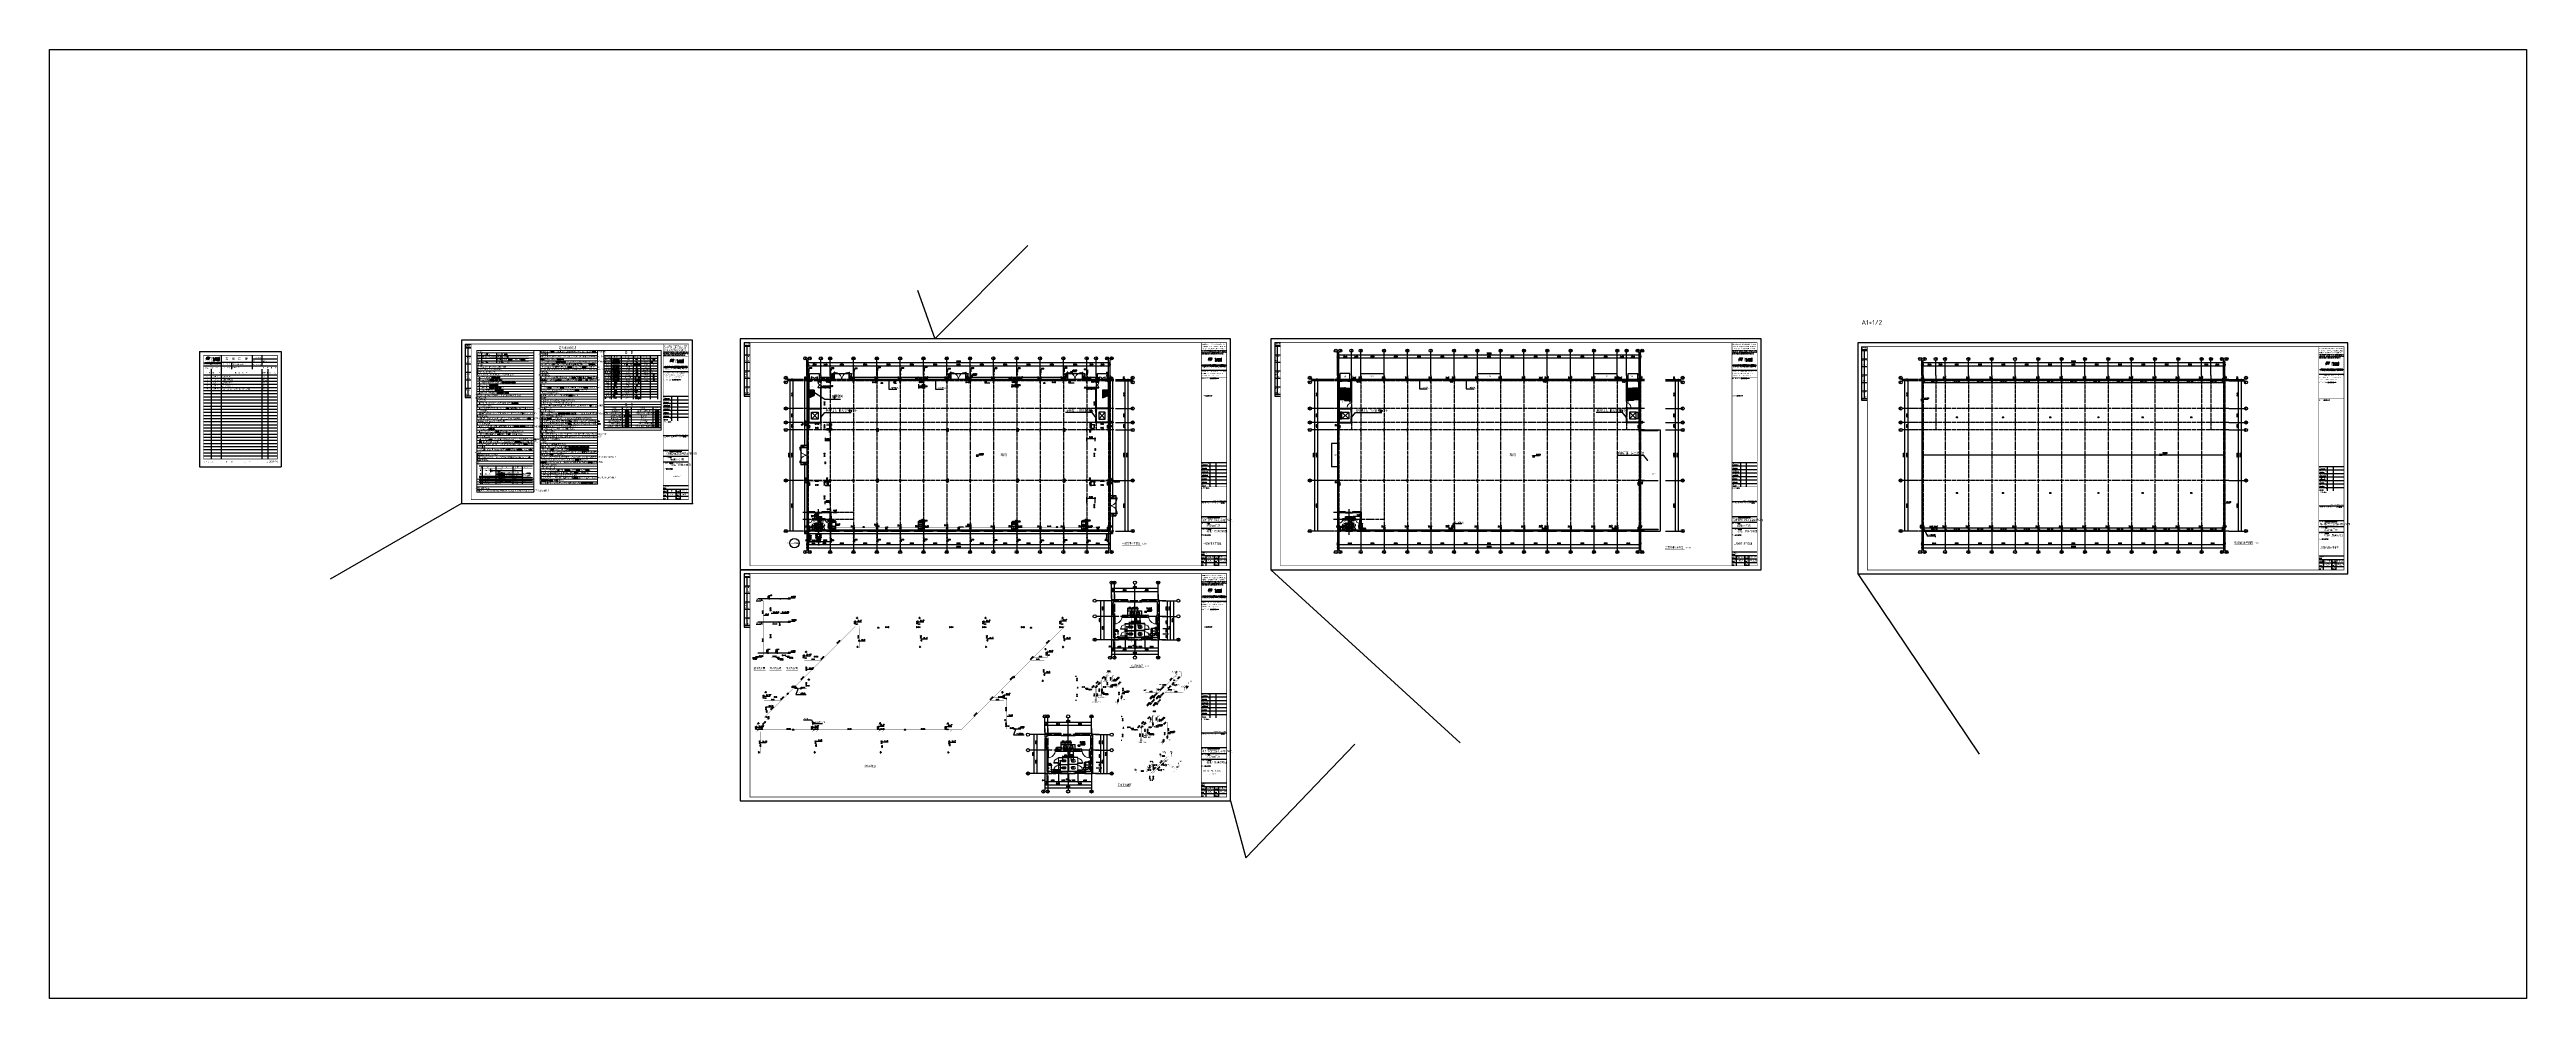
# Model space of a CAD drawing. Extents: x -173215 to 463891, y -864580 to -620646.
import ezdxf
from ezdxf.enums import TextEntityAlignment as Align

# ---------------------------------------------------------------- set-up
doc = ezdxf.new("R2010")
doc.units = 0
doc.header["$LTSCALE"] = 500
doc.header["$MEASUREMENT"] = 0
for name, pattern in [('CENTER', [1.2, 1, -0.1, 0, -0.1]), ('CONTINOUS', [0]), ('DASH', [0.35, 0.25, -0.1]), ('DOTE', [2.42, 2, -0.2, 0.02, -0.2])]:
    doc.linetypes.add(name, pattern=pattern)
doc.layers.get('0').update_dxf_attribs({"linetype": 'CONTINUOUS'})
doc.layers.get('Defpoints').update_dxf_attribs({"linetype": 'CONTINUOUS'})
for name, color, linetype in [('-PIPE', 1, 'CONTINUOUS'), ('0-消防', 1, 'CENTER'), ('3', 3, 'CONTINUOUS'), ('AXIS', 3, 'CONTINUOUS'), ('AXIS_TEXT', 7, 'CONTINUOUS'), ('DIM_ELEV', 3, 'CONTINUOUS'), ('DIM_LEAD', 3, 'CONTINUOUS'), ('DIM_SYMB', 3, 'CONTINUOUS'), ('DIM_污水', 3, 'CONTINUOUS'), ('DIM_消防', 3, 'CONTINUOUS'), ('DIM_给水', 3, 'CONTINUOUS'), ('DIM_雨水', 3, 'CONTINUOUS'), ('DOTE', 253, 'DOTE'), ('EQUIP_地漏', 7, 'CONTINUOUS'), ('EQUIP_污水', 7, 'CONTINUOUS'), ('EQUIP_消火栓', 7, 'CONTINUOUS'), ('EQUIP_消防', 7, 'CONTINUOUS'), ('EQUIP_给水', 7, 'CONTINUOUS'), ('EQUIP_阀门', 7, 'CONTINUOUS'), ('EQUIP_雨水斗', 7, 'CONTINUOUS'), ('PIPE-其它', 7, 'TG_LQ'), ('PIPE-压力废', 31, 'CONTINUOUS'), ('PIPE-喷淋', 6, 'TG_ZP'), ('PIPE-污水', 2, 'DASH'), ('PIPE-消防', 1, 'TG_X'), ('PIPE-给水', 3, 'TG_J'), ('PIPE-给水高', 91, 'CONTINUOUS'), ('PIPE-雨水', 4, 'TG_Y'), ('PUB_TEXT', 7, 'CONTINUOUS'), ('STAIR', 2, 'CONTINUOUS'), ('TEXT_其它', 7, 'CONTINUOUS'), ('TEXT_压力废', 7, 'CONTINUOUS'), ('TEXT_喷淋', 7, 'CONTINUOUS'), ('TEXT_污水', 7, 'CONTINUOUS'), ('TEXT_消防', 7, 'CONTINUOUS'), ('TEXT_给水', 7, 'CONTINUOUS'), ('TEXT_雨水', 7, 'CONTINUOUS'), ('TWT_DIM', 3, 'CONTINUOUS'), ('TWT_ELEV', 3, 'CONTINUOUS'), ('TWT_LEAD', 3, 'CONTINUOUS'), ('TWT_TEXT', 7, 'CONTINUOUS'), ('TWT_水泵', 7, 'CONTINUOUS'), ('VALVE_其它', 7, 'CONTINUOUS'), ('VALVE_给水', 7, 'CONTINUOUS'), ('VPIPE-污水', 2, 'DASH'), ('VPIPE-消防', 1, 'TG_X'), ('VPIPE-给水', 3, 'TG_J'), ('VPIPE-雨水', 4, 'TG_Y'), ('WALL', 6, 'CONTINUOUS'), ('WINDOW', 4, 'CONTINUOUS'), ('X-图框文字-1', 53, 'CONTINUOUS'), ('勒脚', 50, 'CONTINUOUS'), ('台盆', 130, 'CONTINUOUS'), ('图层1', 53, 'CONTINUOUS'), ('图框', 4, 'CONTINUOUS'), ('家具', 35, 'CONTINUOUS'), ('屋顶平面线', 53, 'CONTINUOUS'), ('彩钢板', 253, 'CONTINUOUS'), ('栏杆', 42, 'CONTINUOUS'), ('栏板', 42, 'CONTINUOUS'), ('立面图', 40, 'CONTINUOUS'), ('立面白线', 31, 'CONTINUOUS')]:
    doc.layers.add(name, color=color, linetype=linetype)
for name, color, linetype, lineweight in [('L-网格线', 8, 'CONTINUOUS', 15), ('TWT-图名', 3, 'CONTINUOUS', 15), ('填充剖面墙', 6, 'CONTINUOUS', 30), ('细线', 8, 'CONTINUOUS', 9)]:
    doc.layers.add(name, color=color, linetype=linetype, lineweight=lineweight)
doc.styles.add('-黑体', font='simhei.ttf', dxfattribs={"width": 0.8})
doc.styles.add('_TCH_AXIS', font='COMPLEX', dxfattribs={"bigfont": 'GBCBIG'})
doc.styles.add('_TCH_DIM', font='SIMPLEX', dxfattribs={"bigfont": 'GBCBIG'})
doc.styles.add('_TWT_DIM', font='SIMPLEX', dxfattribs={"width": 0.8, "height": 2.8, "bigfont": 'HZTXT'})
doc.styles.add('_TWT_PIPEDN', font='SIMPLEX', dxfattribs={"width": 0.8, "height": 2.8, "bigfont": 'HZTXT'})
doc.styles.add('_TWT_PIPETEXT', font='simplex_.ttf', dxfattribs={"width": 0.8, "height": 3.5, "bigfont": 'HZTXT'})
doc.styles.add('_TWT_SERIAL', font='COMPLEX', dxfattribs={"width": 0.8, "height": 2.8, "bigfont": 'HZTXT'})
doc.styles.add('COMPLEX', font='COMPLEX')
doc.styles.add('DIM_FONT', font='SIMPLEX.shx', dxfattribs={"width": 0.8})
doc.styles.add('HZ', font='txt', dxfattribs={"bigfont": 'hztxt'})
doc.styles.add('iIcon2', font='')
doc.styles.add('jdg150', font='simplex.shx', dxfattribs={"width": 0.7, "height": 400, "bigfont": 'hzd.shx'})
doc.styles.add('lxl', font='ROMANS.shx', dxfattribs={"width": 0.7, "bigfont": 'HZTXT.shx'})
doc.styles.add('MIMI-TKWZ', font='romanc.shx', dxfattribs={"width": 0.75, "oblique": 15, "bigfont": 'bigfont.shx'})
doc.styles.add('sqy', font='simhei.ttf')
doc.styles.get("Standard").update_dxf_attribs({"font": 'GBENOR', "bigfont": 'GBCBIG'})
doc.styles.add('STYLE1', font='tssdeng.shx', dxfattribs={"height": 8, "bigfont": 'tssdchn.shx'})
doc.styles.add('TG_LINETYPE', font='SIMPLEX', dxfattribs={"width": 0.8, "height": 2.8, "bigfont": 'HZTXT'})
doc.styles.add('图框艺术体', font='simhei.ttf', dxfattribs={"width": 0.9})
doc.styles.add('宋体', font='', dxfattribs={"width": 0.8})
doc.styles.get('iIcon2').set_extended_font_data('SimSun')
doc.styles.get('宋体').set_extended_font_data('SimSun')
doc.linetypes.add('TG_J', pattern='A,2,-0.3,["J",TG_LINETYPE,S=0.1,R=0,X=-0.23,Y=-0.15],0', length=2.3)
doc.linetypes.add('TG_LQ', pattern='A,2,-0.6,["LQ",TG_LINETYPE,S=0.1,R=0,X=-0.52,Y=-0.15],0', length=2.6)
doc.linetypes.add('TG_X', pattern='A,2,-0.3,["X",TG_LINETYPE,S=0.1,R=0,X=-0.23,Y=-0.15],0', length=2.3)
doc.linetypes.add('TG_Y', pattern='A,2,-0.3,["Y",TG_LINETYPE,S=0.1,R=0,X=-0.23,Y=-0.15],0', length=2.3)
doc.linetypes.add('TG_ZP', pattern='A,2,-0.6,["ZP",TG_LINETYPE,S=0.1,R=0,X=-0.52,Y=-0.15],0', length=2.6)
doc.dimstyles.new('DIMN', dxfattribs={"dimtxt": 300, "dimasz": 1, "dimexe": 250, "dimexo": 300, "dimgap": 150, "dimtad": 1, "dimdec": 0, "dimzin": 0, "dimdsep": 46, "dimtxsty": 'DIM_FONT', "dimblk": '_DIMX', "dimcen": 0.09, "dimclrt": 7, "dimadec": 0, "dimazin": 0, "dimtfac": 1, "dimtdec": 0, "dimtix": 1, "dimtmove": 2, "dimatfit": 3, "dimldrblk": '_DIMX', "dimfxl": 0, "dimtolj": 1, "dimtzin": 0, "dimarcsym": 0})
doc.dimstyles.new('DIMN50', dxfattribs={"dimscale": 0.5, "dimtxt": 300, "dimasz": 100, "dimexe": 250, "dimexo": 300, "dimgap": 150, "dimtad": 1, "dimdec": 0, "dimzin": 0, "dimdsep": 46, "dimtxsty": 'DIM_FONT', "dimblk": 'ARCHTICK', "dimcen": 0.09, "dimclrt": 7, "dimazin": 2, "dimtfac": 1, "dimtdec": 0, "dimtix": 1, "dimtmove": 2, "dimatfit": 3, "dimldrblk": 'ARCHTICK', "dimfxl": 0, "dimtolj": 1, "dimtzin": 0, "dimarcsym": 0})

# ---------------------------------------------------------------- blocks, each defined once
blk = doc.blocks.new('钢柱')
blk.add_hatch(color=256).paths.add_polyline_path([(4275, 9436), (4140, 9436), (4140, 9466), (4440, 9466), (4440, 9436), (4305, 9436), (4305, 9036), (4440, 9036), (4440, 9006), (4140, 9006), (4140, 9036), (4275, 9036)])
blk.add_lwpolyline([(4275, 9436), (4140, 9436), (4140, 9466), (4440, 9466), (4440, 9436), (4305, 9436), (4305, 9036), (4440, 9036), (4440, 9006), (4140, 9006), (4140, 9036), (4275, 9036), (4275, 9436), (4140, 9436)])
blk = doc.blocks.new('752752')
for p, q in [((312270, -345425), (313955, -347179)), ((313955, -345425), (312270, -347179))]:
    blk.add_line(p, q)
for points in [[(312270, -345425), (313955, -345425), (313955, -344985), (312270, -344985)], [(312270, -345425), (313955, -345425), (313955, -347179), (312270, -347179)]]:
    blk.add_lwpolyline(points, close=True)
blk = doc.blocks.new('7878272')
for p, q in [((692841, -375531), (693201, -375531)), ((692841, -375581), (693151, -375581)), ((693151, -375581), (693151, -376081)), ((693201, -375531), (693201, -376131)), ((692841, -376081), (693151, -376081)), ((693201, -376131), (692841, -376131))]:
    blk.add_line(p, q)
blk = doc.blocks.new('sdf')
at = {"layer": '彩钢板'}
for p, q in [((21627, -784908), (22280, -784908)), ((21777, -784908), (21933, -785064)), ((21875, -784908), (22031, -785064)), ((21972, -784908), (22128, -785064)), ((22069, -784908), (22225, -785064))]:
    blk.add_line(p, q, dxfattribs=at)
blk = doc.blocks.new('$TCHSYS$WIN2D')
for p, q in [((-0.5, 0.5), (0.5, 0.5)), ((-0.5, 0.5), (-0.5, -0.5)), ((0.5, 0.17), (-0.5, 0.17)), ((0.5, 0.5), (0.5, -0.5)), ((0.5, -0.17), (-0.5, -0.17)), ((-0.5, -0.5), (0.5, -0.5))]:
    blk.add_line(p, q)
blk = doc.blocks.new('$plan$00001628')
for p, q in [((-20, 0), (20, 0)), ((20, 0), (20, -150)), ((-23, -104), (-144, -104)), ((-20, -150), (-20, 0)), ((20, -150), (-20, -150)), ((136, -104), (24, -104))]:
    blk.add_line(p, q)
blk.add_lwpolyline([(-97, 9, 5.110404), (92, 9)], format="xyb", close=True)
for centre, radius in [((-57, -52), 26.7), ((0, -190), 27.8), ((57, -52), 26.7)]:
    blk.add_circle(centre, radius)
blk.add_arc((-4, -243), 197, 135.25267, 44.74733)
blk = doc.blocks.new('$DorLib2D$00000001')
for p, q in [((0.45, 0.975), (0.5, 0.975)), ((0.45, 0), (0.45, 0.975)), ((0.5, 0), (0.45, 0)), ((0.5, 0), (0.5, 0.975))]:
    blk.add_line(p, q)
at = {"lineweight": 13}
blk.add_arc((0.475, 0), 0.975, 91.46928, 180, dxfattribs=at)
blk = doc.blocks.new('$plan$00001612')
for points in [[(135, 138), (442, 138, -0.3881895), (501, 88), (501, -88, -0.3881895), (442, -138), (135, -138, -0.9789497)], [(443, -116), (125, -116, -0.9366228), (135, 117), (443, 117, -0.3816364), (480, 86), (480, -86, -0.3995357)]]:
    blk.add_lwpolyline(points, format="xyb", close=True)
blk.add_lwpolyline([(195, 117, 0, 0, 0.4406487), (186, 108, 0, 0, 0), (185, -106, 0, 0, 0.4116455), (194, -115, 1.5, 1.5, 0)], format="xyseb")
blk = doc.blocks.new('$plan$00000380')
for p, q in [((-135, -207), (-130, -211)), ((-112, -146), (114, -146)), ((120, -221), (128, -215))]:
    blk.add_line(p, q)
for points in [[(-185, 0), (-185, -10), (-164, -10)], [(-185, 0), (185, 0), (185, -10), (165, -10)], [(-135, -207), (-146, -194), (-153, -182), (-159, -172), (-163, -162), (-166, -154), (-168, -146), (-169, -139), (-170, -133), (-171, -127), (-172, -121), (-172, -115), (-173, -110), (-173, -104), (-173, -98), (-173, -92), (-173, -86), (-173, -79), (-173, -72), (-172, -64), (-171, -54), (-170, -44), (-168, -31), (-166, -17), (-164, -10)], [(-130, -211), (-128, -213), (-120, -221), (-113, -229), (-107, -236), (-102, -244), (-98, -251), (-93, -259), (-90, -266), (-86, -274), (-83, -281), (-80, -288), (-77, -295), (-74, -302), (-71, -308), (-68, -314), (-65, -320), (-62, -325), (-58, -330), (-55, -334), (-51, -338), (-47, -342), (-43, -345), (-39, -348), (-34, -351), (-30, -353), (-25, -355), (-20, -357), (-15, -358), (-10, -359), (-5, -360), (0, -360), (0, -360)], [(120, -221), (118, -222), (110, -230), (102, -237), (96, -244), (90, -251), (85, -259), (81, -266), (76, -273), (73, -280), (69, -287), (66, -294), (62, -301), (59, -308), (56, -314), (53, -320), (49, -325), (46, -330), (42, -335), (38, -339), (34, -343), (30, -346), (25, -349), (21, -352), (16, -354), (12, -356), (7, -358), (2, -359), (0, -360)], [(128, -215), (138, -202), (145, -191), (152, -180), (156, -171), (160, -163), (162, -156), (164, -149), (165, -142), (166, -136), (167, -130), (168, -125), (169, -119), (170, -114), (170, -108), (170, -102), (171, -96), (171, -89), (171, -82), (171, -73), (171, -64), (170, -53), (169, -41), (167, -27), (165, -10)]]:
    blk.add_lwpolyline(points)
blk.add_circle((0, -62), 47.3)
at = {"lineweight": 13}
for radius in [34.6, 22.1]:
    blk.add_circle((0, -62), radius, dxfattribs=at)
for centre, radius, start, end in [((-382, -363), 346, 14.06156, 38.70013), ((-6, -276), 40.9, 183.65649, 351.93977), ((335, -366), 312, 135.28681, 164.39133)]:
    blk.add_arc(centre, radius, start, end)
blk = doc.blocks.new('$plan$00000360')
at = {"lineweight": 13}
for p, q in [((-590, -420), (-590, -40)), ((-570, -20), (-40, -20)), ((-40, -440), (-570, -440)), ((-20, -180), (-60, -197.5)), ((-60, -197.5), (-60, -262.5)), ((-60, -262.5), (-20, -280)), ((-20, -40), (-20, -420))]:
    blk.add_line(p, q, dxfattribs=at)
for points in [[(-580, 0, 0.41421356), (-610, -30, 0.41421356)], [(0, -30, 0.41421356), (-30, 0, 0.41421356)], [(-610, -430, 0.41421356), (-580, -460, 0.41421356)], [(-30, -460, 0.41421356), (0, -430, 0.41421356)]]:
    blk.add_lwpolyline(points, format="xyb")
for points in [[(-580, 0), (-30, 0)], [(-610, -430), (-610, -30)], [(-30, -460), (-580, -460)], [(0, -30), (0, -430)]]:
    blk.add_lwpolyline(points)
blk.add_circle((-140, -230), 50)
blk.add_circle((-140, -230), 32.5, dxfattribs=at)
for centre, start, end in [((-570, -40), 90, 180), ((-570, -420), 180, 270), ((-40, -40), 0, 90), ((-40, -420), 270, 0)]:
    blk.add_arc(centre, 20, start, end, dxfattribs=at)
blk = doc.blocks.new('_AXISO')
blk.add_circle((0, 0), 0.5)
at = {"layer": 'AXIS_TEXT', "style": 'COMPLEX', "width": 1.041667}
blk.add_attdef('A', text='', height=0.56, dxfattribs=at).set_placement((-0.25, -0.28), (0.25, -0.28), align=Align.FIT)
blk = doc.blocks.new('_ArchTick')
at = {"color": 0, "linetype": 'ByBlock', "const_width": 0.4}
blk.add_lwpolyline([(-0.5, -0.5), (0.5, 0.5)], dxfattribs=at)
blk = doc.blocks.new('*D338')
at = {"layer": 'AXIS', "color": 0, "lineweight": -2, "transparency": 16777216}
for p, q in [((313371, -419145), (313371, -417720)), ((313371, -417845), (319371, -417845)), ((319371, -419145), (319371, -417720))]:
    blk.add_line(p, q, dxfattribs=at)
at = {"layer": 'Defpoints', "color": 0, "transparency": 16777216}
for p in [(313371, -419295), (319371, -417845), (319371, -419295)]:
    blk.add_point(p, dxfattribs=at)
at = {"layer": 'AXIS', "color": 0, "lineweight": -2, "transparency": 16777216, "xscale": 50, "yscale": 50, "zscale": 50, "rotation": 180}
blk.add_blockref('_ArchTick', (313371, -417845), dxfattribs=at)
at = {"layer": 'AXIS', "color": 0, "lineweight": -2, "transparency": 16777216, "xscale": 50, "yscale": 50, "zscale": 50}
blk.add_blockref('_ArchTick', (319371, -417845), dxfattribs=at)
at = {"layer": 'AXIS', "color": 7, "transparency": 16777216, "insert": (316371, -417695), "char_height": 150, "attachment_point": 5, "style": 'DIM_FONT'}
blk.add_mtext('\\A1;6000', dxfattribs=at)
blk = doc.blocks.new('*D339')
at = {"layer": 'AXIS', "color": 0, "lineweight": -2, "transparency": 16777216}
for p, q in [((313371, -418245), (313321, -418245)), ((313371, -419145), (313371, -418120)), ((313371, -418245), (313731, -418245)), ((313731, -419145), (313731, -418120)), ((313731, -418245), (313781, -418245))]:
    blk.add_line(p, q, dxfattribs=at)
at = {"layer": 'Defpoints', "color": 0, "transparency": 16777216}
for p in [(313371, -419295), (313731, -418245), (313731, -419295)]:
    blk.add_point(p, dxfattribs=at)
at = {"layer": 'AXIS', "color": 0, "lineweight": -2, "transparency": 16777216, "xscale": 50, "yscale": 50, "zscale": 50}
blk.add_blockref('_ArchTick', (313371, -418245), dxfattribs=at)
at = {"layer": 'AXIS', "color": 0, "lineweight": -2, "transparency": 16777216, "xscale": 50, "yscale": 50, "zscale": 50, "rotation": 180}
blk.add_blockref('_ArchTick', (313731, -418245), dxfattribs=at)
at = {"layer": 'AXIS', "color": 7, "transparency": 16777216, "insert": (313551, -418095), "char_height": 150, "attachment_point": 5, "style": 'DIM_FONT'}
blk.add_mtext('\\A1;360', dxfattribs=at)
blk = doc.blocks.new('*D340')
at = {"layer": 'AXIS', "color": 0, "lineweight": -2, "transparency": 16777216}
for p, q in [((313731, -419145), (313731, -418120)), ((313731, -418245), (316371, -418245)), ((316371, -419145), (316371, -418120))]:
    blk.add_line(p, q, dxfattribs=at)
at = {"layer": 'Defpoints', "color": 0, "transparency": 16777216}
for p in [(313731, -419295), (316371, -418245), (316371, -419295)]:
    blk.add_point(p, dxfattribs=at)
at = {"layer": 'AXIS', "color": 0, "lineweight": -2, "transparency": 16777216, "xscale": 50, "yscale": 50, "zscale": 50, "rotation": 180}
blk.add_blockref('_ArchTick', (313731, -418245), dxfattribs=at)
at = {"layer": 'AXIS', "color": 0, "lineweight": -2, "transparency": 16777216, "xscale": 50, "yscale": 50, "zscale": 50}
blk.add_blockref('_ArchTick', (316371, -418245), dxfattribs=at)
at = {"layer": 'AXIS', "color": 7, "transparency": 16777216, "insert": (315051, -418095), "char_height": 150, "attachment_point": 5, "style": 'DIM_FONT'}
blk.add_mtext('\\A1;2640', dxfattribs=at)
blk = doc.blocks.new('*D341')
at = {"layer": 'AXIS', "color": 0, "lineweight": -2, "transparency": 16777216}
for p, q in [((316371, -419145), (316371, -418120)), ((316371, -418245), (319371, -418245)), ((319371, -419145), (319371, -418120))]:
    blk.add_line(p, q, dxfattribs=at)
at = {"layer": 'Defpoints', "color": 0, "transparency": 16777216}
for p in [(316371, -419295), (319371, -418245), (319371, -419295)]:
    blk.add_point(p, dxfattribs=at)
at = {"layer": 'AXIS', "color": 0, "lineweight": -2, "transparency": 16777216, "xscale": 50, "yscale": 50, "zscale": 50, "rotation": 180}
blk.add_blockref('_ArchTick', (316371, -418245), dxfattribs=at)
at = {"layer": 'AXIS', "color": 0, "lineweight": -2, "transparency": 16777216, "xscale": 50, "yscale": 50, "zscale": 50}
blk.add_blockref('_ArchTick', (319371, -418245), dxfattribs=at)
at = {"layer": 'AXIS', "color": 7, "transparency": 16777216, "insert": (317871, -418095), "char_height": 150, "attachment_point": 5, "style": 'DIM_FONT'}
blk.add_mtext('\\A1;3000', dxfattribs=at)
blk = doc.blocks.new('*D342')
at = {"layer": 'AXIS', "color": 0, "lineweight": -2, "transparency": 16777216}
for p, q in [((313371, -424804), (313371, -426429)), ((313371, -426304), (319371, -426304)), ((319371, -424804), (319371, -426429))]:
    blk.add_line(p, q, dxfattribs=at)
at = {"layer": 'Defpoints', "color": 0, "transparency": 16777216}
for p in [(313371, -424654), (319371, -424654), (319371, -426304)]:
    blk.add_point(p, dxfattribs=at)
at = {"layer": 'AXIS', "color": 0, "lineweight": -2, "transparency": 16777216, "xscale": 50, "yscale": 50, "zscale": 50, "rotation": 180}
blk.add_blockref('_ArchTick', (313371, -426304), dxfattribs=at)
at = {"layer": 'AXIS', "color": 0, "lineweight": -2, "transparency": 16777216, "xscale": 50, "yscale": 50, "zscale": 50}
blk.add_blockref('_ArchTick', (319371, -426304), dxfattribs=at)
at = {"layer": 'AXIS', "color": 7, "transparency": 16777216, "insert": (316371, -426154), "char_height": 150, "attachment_point": 5, "style": 'DIM_FONT'}
blk.add_mtext('\\A1;6000', dxfattribs=at)
blk = doc.blocks.new('*D343')
at = {"layer": 'AXIS', "color": 0, "lineweight": -2, "transparency": 16777216}
for p, q in [((313371, -425904), (313321, -425904)), ((313371, -424804), (313371, -426029)), ((313371, -425904), (313731, -425904)), ((313731, -424804), (313731, -426029)), ((313731, -425904), (313781, -425904))]:
    blk.add_line(p, q, dxfattribs=at)
at = {"layer": 'Defpoints', "color": 0, "transparency": 16777216}
for p in [(313371, -424654), (313731, -424654), (313731, -425904)]:
    blk.add_point(p, dxfattribs=at)
at = {"layer": 'AXIS', "color": 0, "lineweight": -2, "transparency": 16777216, "xscale": 50, "yscale": 50, "zscale": 50}
blk.add_blockref('_ArchTick', (313371, -425904), dxfattribs=at)
at = {"layer": 'AXIS', "color": 0, "lineweight": -2, "transparency": 16777216, "xscale": 50, "yscale": 50, "zscale": 50, "rotation": 180}
blk.add_blockref('_ArchTick', (313731, -425904), dxfattribs=at)
at = {"layer": 'AXIS', "color": 7, "transparency": 16777216, "insert": (313551, -425754), "char_height": 150, "attachment_point": 5, "style": 'DIM_FONT'}
blk.add_mtext('\\A1;360', dxfattribs=at)
blk = doc.blocks.new('*D344')
at = {"layer": 'AXIS', "color": 0, "lineweight": -2, "transparency": 16777216}
for p, q in [((313731, -424804), (313731, -426029)), ((313731, -425904), (316371, -425904)), ((316371, -424804), (316371, -426029))]:
    blk.add_line(p, q, dxfattribs=at)
at = {"layer": 'Defpoints', "color": 0, "transparency": 16777216}
for p in [(313731, -424654), (316371, -424654), (316371, -425904)]:
    blk.add_point(p, dxfattribs=at)
at = {"layer": 'AXIS', "color": 0, "lineweight": -2, "transparency": 16777216, "xscale": 50, "yscale": 50, "zscale": 50, "rotation": 180}
blk.add_blockref('_ArchTick', (313731, -425904), dxfattribs=at)
at = {"layer": 'AXIS', "color": 0, "lineweight": -2, "transparency": 16777216, "xscale": 50, "yscale": 50, "zscale": 50}
blk.add_blockref('_ArchTick', (316371, -425904), dxfattribs=at)
at = {"layer": 'AXIS', "color": 7, "transparency": 16777216, "insert": (315051, -425754), "char_height": 150, "attachment_point": 5, "style": 'DIM_FONT'}
blk.add_mtext('\\A1;2640', dxfattribs=at)
blk = doc.blocks.new('*D345')
at = {"layer": 'AXIS', "color": 0, "lineweight": -2, "transparency": 16777216}
for p, q in [((316371, -424804), (316371, -426029)), ((316371, -425904), (319371, -425904)), ((319371, -424804), (319371, -426029))]:
    blk.add_line(p, q, dxfattribs=at)
at = {"layer": 'Defpoints', "color": 0, "transparency": 16777216}
for p in [(316371, -424654), (319371, -424654), (319371, -425904)]:
    blk.add_point(p, dxfattribs=at)
at = {"layer": 'AXIS', "color": 0, "lineweight": -2, "transparency": 16777216, "xscale": 50, "yscale": 50, "zscale": 50, "rotation": 180}
blk.add_blockref('_ArchTick', (316371, -425904), dxfattribs=at)
at = {"layer": 'AXIS', "color": 0, "lineweight": -2, "transparency": 16777216, "xscale": 50, "yscale": 50, "zscale": 50}
blk.add_blockref('_ArchTick', (319371, -425904), dxfattribs=at)
at = {"layer": 'AXIS', "color": 7, "transparency": 16777216, "insert": (317871, -425754), "char_height": 150, "attachment_point": 5, "style": 'DIM_FONT'}
blk.add_mtext('\\A1;3000', dxfattribs=at)
blk = doc.blocks.new('*D346')
at = {"layer": 'AXIS', "color": 0, "lineweight": -2, "transparency": 16777216}
for p, q in [((319867, -419456), (321492, -419456)), ((321367, -424456), (321367, -419456)), ((319867, -424456), (321492, -424456))]:
    blk.add_line(p, q, dxfattribs=at)
at = {"layer": 'Defpoints', "color": 0, "transparency": 16777216}
for p in [(319717, -419456), (321367, -419456), (319717, -424456)]:
    blk.add_point(p, dxfattribs=at)
at = {"layer": 'AXIS', "color": 0, "lineweight": -2, "transparency": 16777216, "xscale": 50, "yscale": 50, "zscale": 50}
for p, rotation in [((321367, -419456), 90), ((321367, -424456), 270)]:
    blk.add_blockref('_ArchTick', p, dxfattribs=dict(at, rotation=rotation))
at = {"layer": 'AXIS', "color": 7, "transparency": 16777216, "insert": (321217, -421956), "char_height": 150, "attachment_point": 5, "rotation": 90, "style": 'DIM_FONT'}
blk.add_mtext('\\A1;5000', dxfattribs=at)
blk = doc.blocks.new('*D347')
at = {"layer": 'AXIS', "color": 0, "lineweight": -2, "transparency": 16777216}
for p, q in [((319867, -421456), (321092, -421456)), ((320967, -424456), (320967, -421456)), ((319867, -424456), (321092, -424456))]:
    blk.add_line(p, q, dxfattribs=at)
at = {"layer": 'Defpoints', "color": 0, "transparency": 16777216}
for p in [(319717, -421456), (320967, -421456), (319717, -424456)]:
    blk.add_point(p, dxfattribs=at)
at = {"layer": 'AXIS', "color": 0, "lineweight": -2, "transparency": 16777216, "xscale": 50, "yscale": 50, "zscale": 50}
for p, rotation in [((320967, -421456), 90), ((320967, -424456), 270)]:
    blk.add_blockref('_ArchTick', p, dxfattribs=dict(at, rotation=rotation))
at = {"layer": 'AXIS', "color": 7, "transparency": 16777216, "insert": (320817, -422956), "char_height": 150, "attachment_point": 5, "rotation": 90, "style": 'DIM_FONT'}
blk.add_mtext('\\A1;3000', dxfattribs=at)
blk = doc.blocks.new('*D348')
at = {"layer": 'AXIS', "color": 0, "lineweight": -2, "transparency": 16777216}
for p, q in [((319867, -419456), (321092, -419456)), ((320967, -421456), (320967, -419456)), ((319867, -421456), (321092, -421456))]:
    blk.add_line(p, q, dxfattribs=at)
at = {"layer": 'Defpoints', "color": 0, "transparency": 16777216}
for p in [(319717, -419456), (320967, -419456), (319717, -421456)]:
    blk.add_point(p, dxfattribs=at)
at = {"layer": 'AXIS', "color": 0, "lineweight": -2, "transparency": 16777216, "xscale": 50, "yscale": 50, "zscale": 50}
for p, rotation in [((320967, -419456), 90), ((320967, -421456), 270)]:
    blk.add_blockref('_ArchTick', p, dxfattribs=dict(at, rotation=rotation))
at = {"layer": 'AXIS', "color": 7, "transparency": 16777216, "insert": (320817, -420456), "char_height": 150, "attachment_point": 5, "rotation": 90, "style": 'DIM_FONT'}
blk.add_mtext('\\A1;2000', dxfattribs=at)
blk = doc.blocks.new('*D349')
at = {"layer": 'AXIS', "color": 0, "lineweight": -2, "transparency": 16777216}
for p, q in [((313498, -419456), (311873, -419456)), ((311998, -424456), (311998, -419456)), ((313498, -424456), (311873, -424456))]:
    blk.add_line(p, q, dxfattribs=at)
at = {"layer": 'Defpoints', "color": 0, "transparency": 16777216}
for p in [(311998, -419456), (313648, -419456), (313648, -424456)]:
    blk.add_point(p, dxfattribs=at)
at = {"layer": 'AXIS', "color": 0, "lineweight": -2, "transparency": 16777216, "xscale": 50, "yscale": 50, "zscale": 50}
for p, rotation in [((311998, -419456), 90), ((311998, -424456), 270)]:
    blk.add_blockref('_ArchTick', p, dxfattribs=dict(at, rotation=rotation))
at = {"layer": 'AXIS', "color": 7, "transparency": 16777216, "insert": (311848, -421956), "char_height": 150, "attachment_point": 5, "rotation": 90, "style": 'DIM_FONT'}
blk.add_mtext('\\A1;5000', dxfattribs=at)
blk = doc.blocks.new('*D350')
at = {"layer": 'AXIS', "color": 0, "lineweight": -2, "transparency": 16777216}
for p, q in [((313498, -421456), (312273, -421456)), ((312398, -424456), (312398, -421456)), ((313498, -424456), (312273, -424456))]:
    blk.add_line(p, q, dxfattribs=at)
at = {"layer": 'Defpoints', "color": 0, "transparency": 16777216}
for p in [(312398, -421456), (313648, -421456), (313648, -424456)]:
    blk.add_point(p, dxfattribs=at)
at = {"layer": 'AXIS', "color": 0, "lineweight": -2, "transparency": 16777216, "xscale": 50, "yscale": 50, "zscale": 50}
for p, rotation in [((312398, -421456), 90), ((312398, -424456), 270)]:
    blk.add_blockref('_ArchTick', p, dxfattribs=dict(at, rotation=rotation))
at = {"layer": 'AXIS', "color": 7, "transparency": 16777216, "insert": (312248, -422956), "char_height": 150, "attachment_point": 5, "rotation": 90, "style": 'DIM_FONT'}
blk.add_mtext('\\A1;3000', dxfattribs=at)
blk = doc.blocks.new('*D351')
at = {"layer": 'AXIS', "color": 0, "lineweight": -2, "transparency": 16777216}
for p, q in [((313498, -419456), (312273, -419456)), ((312398, -421456), (312398, -419456)), ((313498, -421456), (312273, -421456))]:
    blk.add_line(p, q, dxfattribs=at)
at = {"layer": 'Defpoints', "color": 0, "transparency": 16777216}
for p in [(312398, -419456), (313648, -419456), (313648, -421456)]:
    blk.add_point(p, dxfattribs=at)
at = {"layer": 'AXIS', "color": 0, "lineweight": -2, "transparency": 16777216, "xscale": 50, "yscale": 50, "zscale": 50}
for p, rotation in [((312398, -419456), 90), ((312398, -421456), 270)]:
    blk.add_blockref('_ArchTick', p, dxfattribs=dict(at, rotation=rotation))
at = {"layer": 'AXIS', "color": 7, "transparency": 16777216, "insert": (312248, -420456), "char_height": 150, "attachment_point": 5, "rotation": 90, "style": 'DIM_FONT'}
blk.add_mtext('\\A1;2000', dxfattribs=at)
blk = doc.blocks.new('*D352')
at = {"layer": 'AXIS', "color": 0, "lineweight": -2, "transparency": 16777216}
for p, q in [((319954, -423716), (320692, -423716)), ((319954, -424456), (320692, -424456)), ((320567, -424456), (320567, -423716))]:
    blk.add_line(p, q, dxfattribs=at)
at = {"layer": 'Defpoints', "color": 0, "transparency": 16777216}
for p in [(319804, -423716), (319804, -424456), (320567, -423716)]:
    blk.add_point(p, dxfattribs=at)
at = {"layer": 'AXIS', "color": 0, "lineweight": -2, "transparency": 16777216, "xscale": 50, "yscale": 50, "zscale": 50}
for p, rotation in [((320567, -423716), 90), ((320567, -424456), 270)]:
    blk.add_blockref('_ArchTick', p, dxfattribs=dict(at, rotation=rotation))
at = {"layer": 'AXIS', "color": 7, "transparency": 16777216, "insert": (320417, -424086), "char_height": 150, "attachment_point": 5, "rotation": 90, "style": 'DIM_FONT'}
blk.add_mtext('\\A1;740', dxfattribs=at)
blk = doc.blocks.new('*D353')
at = {"layer": 'AXIS', "color": 0, "lineweight": -2, "transparency": 16777216}
for p, q in [((319954, -423016), (320692, -423016)), ((320567, -423716), (320567, -423016)), ((319954, -423716), (320692, -423716))]:
    blk.add_line(p, q, dxfattribs=at)
at = {"layer": 'Defpoints', "color": 0, "transparency": 16777216}
for p in [(319804, -423016), (320567, -423016), (319804, -423716)]:
    blk.add_point(p, dxfattribs=at)
at = {"layer": 'AXIS', "color": 0, "lineweight": -2, "transparency": 16777216, "xscale": 50, "yscale": 50, "zscale": 50}
for p, rotation in [((320567, -423016), 90), ((320567, -423716), 270)]:
    blk.add_blockref('_ArchTick', p, dxfattribs=dict(at, rotation=rotation))
at = {"layer": 'AXIS', "color": 7, "transparency": 16777216, "insert": (320417, -423366), "char_height": 150, "attachment_point": 5, "rotation": 90, "style": 'DIM_FONT'}
blk.add_mtext('\\A1;700', dxfattribs=at)
blk = doc.blocks.new('*D354')
at = {"layer": 'AXIS', "color": 0, "lineweight": -2, "transparency": 16777216}
for p, q in [((319954, -421456), (320692, -421456)), ((319954, -423016), (320692, -423016)), ((320567, -423016), (320567, -421456))]:
    blk.add_line(p, q, dxfattribs=at)
at = {"layer": 'Defpoints', "color": 0, "transparency": 16777216}
for p in [(319804, -421456), (319804, -423016), (320567, -421456)]:
    blk.add_point(p, dxfattribs=at)
at = {"layer": 'AXIS', "color": 0, "lineweight": -2, "transparency": 16777216, "xscale": 50, "yscale": 50, "zscale": 50}
for p, rotation in [((320567, -421456), 90), ((320567, -423016), 270)]:
    blk.add_blockref('_ArchTick', p, dxfattribs=dict(at, rotation=rotation))
at = {"layer": 'AXIS', "color": 7, "transparency": 16777216, "insert": (320417, -422236), "char_height": 150, "attachment_point": 5, "rotation": 90, "style": 'DIM_FONT'}
blk.add_mtext('\\A1;1560', dxfattribs=at)
blk = doc.blocks.new('*D355')
at = {"layer": 'AXIS', "color": 0, "lineweight": -2, "transparency": 16777216}
for p, q in [((319954, -419456), (320692, -419456)), ((320567, -421456), (320567, -419456)), ((319954, -421456), (320692, -421456))]:
    blk.add_line(p, q, dxfattribs=at)
at = {"layer": 'Defpoints', "color": 0, "transparency": 16777216}
for p in [(319804, -419456), (320567, -419456), (319804, -421456)]:
    blk.add_point(p, dxfattribs=at)
at = {"layer": 'AXIS', "color": 0, "lineweight": -2, "transparency": 16777216, "xscale": 50, "yscale": 50, "zscale": 50}
for p, rotation in [((320567, -419456), 90), ((320567, -421456), 270)]:
    blk.add_blockref('_ArchTick', p, dxfattribs=dict(at, rotation=rotation))
at = {"layer": 'AXIS', "color": 7, "transparency": 16777216, "insert": (320417, -420456), "char_height": 150, "attachment_point": 5, "rotation": 90, "style": 'DIM_FONT'}
blk.add_mtext('\\A1;2000', dxfattribs=at)
blk = doc.blocks.new('*D356')
at = {"layer": 'AXIS', "color": 0, "lineweight": -2, "transparency": 16777216}
for p, q in [((313371, -424554), (313371, -425629)), ((313371, -425504), (313611, -425504)), ((313611, -424554), (313611, -425629))]:
    blk.add_line(p, q, dxfattribs=at)
at = {"layer": 'Defpoints', "color": 0, "transparency": 16777216}
for p in [(313371, -424404), (313611, -424404), (313611, -425504)]:
    blk.add_point(p, dxfattribs=at)
at = {"layer": 'AXIS', "color": 0, "lineweight": -2, "transparency": 16777216, "xscale": 50, "yscale": 50, "zscale": 50, "rotation": 180}
blk.add_blockref('_ArchTick', (313371, -425504), dxfattribs=at)
at = {"layer": 'AXIS', "color": 0, "lineweight": -2, "transparency": 16777216, "xscale": 50, "yscale": 50, "zscale": 50}
blk.add_blockref('_ArchTick', (313611, -425504), dxfattribs=at)
at = {"layer": 'AXIS', "color": 7, "transparency": 16777216, "insert": (313186, -425331), "char_height": 150, "attachment_point": 5, "style": 'DIM_FONT'}
blk.add_mtext('\\A1;240', dxfattribs=at)
blk = doc.blocks.new('*D357')
at = {"layer": 'AXIS', "color": 0, "lineweight": -2, "transparency": 16777216}
for p, q in [((313611, -424554), (313611, -425629)), ((313611, -425504), (315111, -425504)), ((315111, -424554), (315111, -425629))]:
    blk.add_line(p, q, dxfattribs=at)
at = {"layer": 'Defpoints', "color": 0, "transparency": 16777216}
for p in [(313611, -424404), (315111, -424404), (315111, -425504)]:
    blk.add_point(p, dxfattribs=at)
at = {"layer": 'AXIS', "color": 0, "lineweight": -2, "transparency": 16777216, "xscale": 50, "yscale": 50, "zscale": 50, "rotation": 180}
blk.add_blockref('_ArchTick', (313611, -425504), dxfattribs=at)
at = {"layer": 'AXIS', "color": 0, "lineweight": -2, "transparency": 16777216, "xscale": 50, "yscale": 50, "zscale": 50}
blk.add_blockref('_ArchTick', (315111, -425504), dxfattribs=at)
at = {"layer": 'AXIS', "color": 7, "transparency": 16777216, "insert": (314361, -425354), "char_height": 150, "attachment_point": 5, "style": 'DIM_FONT'}
blk.add_mtext('\\A1;1500', dxfattribs=at)
blk = doc.blocks.new('*D358')
at = {"layer": 'AXIS', "color": 0, "lineweight": -2, "transparency": 16777216}
for p, q in [((315111, -424554), (315111, -425629)), ((315111, -425504), (316311, -425504)), ((316311, -424554), (316311, -425629))]:
    blk.add_line(p, q, dxfattribs=at)
at = {"layer": 'Defpoints', "color": 0, "transparency": 16777216}
for p in [(315111, -424404), (316311, -424404), (316311, -425504)]:
    blk.add_point(p, dxfattribs=at)
at = {"layer": 'AXIS', "color": 0, "lineweight": -2, "transparency": 16777216, "xscale": 50, "yscale": 50, "zscale": 50, "rotation": 180}
blk.add_blockref('_ArchTick', (315111, -425504), dxfattribs=at)
at = {"layer": 'AXIS', "color": 0, "lineweight": -2, "transparency": 16777216, "xscale": 50, "yscale": 50, "zscale": 50}
blk.add_blockref('_ArchTick', (316311, -425504), dxfattribs=at)
at = {"layer": 'AXIS', "color": 7, "transparency": 16777216, "insert": (315711, -425354), "char_height": 150, "attachment_point": 5, "style": 'DIM_FONT'}
blk.add_mtext('\\A1;1200', dxfattribs=at)
blk = doc.blocks.new('*D359')
at = {"layer": 'AXIS', "color": 0, "lineweight": -2, "transparency": 16777216}
for p, q in [((316311, -425504), (316261, -425504)), ((316311, -424554), (316311, -425629)), ((316311, -425504), (316371, -425504)), ((316371, -424554), (316371, -425629)), ((316371, -425504), (316421, -425504))]:
    blk.add_line(p, q, dxfattribs=at)
at = {"layer": 'Defpoints', "color": 0, "transparency": 16777216}
for p in [(316311, -424404), (316371, -424404), (316371, -425504)]:
    blk.add_point(p, dxfattribs=at)
at = {"layer": 'AXIS', "color": 0, "lineweight": -2, "transparency": 16777216, "xscale": 50, "yscale": 50, "zscale": 50}
blk.add_blockref('_ArchTick', (316311, -425504), dxfattribs=at)
at = {"layer": 'AXIS', "color": 0, "lineweight": -2, "transparency": 16777216, "xscale": 50, "yscale": 50, "zscale": 50, "rotation": 180}
blk.add_blockref('_ArchTick', (316371, -425504), dxfattribs=at)
at = {"layer": 'AXIS', "color": 7, "transparency": 16777216, "insert": (316189, -425223), "char_height": 150, "attachment_point": 5, "style": 'DIM_FONT'}
blk.add_mtext('\\A1;60', dxfattribs=at)
blk = doc.blocks.new('*D360')
at = {"layer": 'AXIS', "color": 0, "lineweight": -2, "transparency": 16777216}
for p, q in [((316371, -425504), (316321, -425504)), ((316371, -424554), (316371, -425629)), ((316371, -425504), (316431, -425504)), ((316431, -424554), (316431, -425629)), ((316431, -425504), (316481, -425504))]:
    blk.add_line(p, q, dxfattribs=at)
at = {"layer": 'Defpoints', "color": 0, "transparency": 16777216}
for p in [(316371, -424404), (316431, -424404), (316431, -425504)]:
    blk.add_point(p, dxfattribs=at)
at = {"layer": 'AXIS', "color": 0, "lineweight": -2, "transparency": 16777216, "xscale": 50, "yscale": 50, "zscale": 50}
blk.add_blockref('_ArchTick', (316371, -425504), dxfattribs=at)
at = {"layer": 'AXIS', "color": 0, "lineweight": -2, "transparency": 16777216, "xscale": 50, "yscale": 50, "zscale": 50, "rotation": 180}
blk.add_blockref('_ArchTick', (316431, -425504), dxfattribs=at)
at = {"layer": 'AXIS', "color": 7, "transparency": 16777216, "insert": (316565, -425363), "char_height": 150, "attachment_point": 5, "style": 'DIM_FONT'}
blk.add_mtext('\\A1;60', dxfattribs=at)
blk = doc.blocks.new('*D361')
at = {"layer": 'AXIS', "color": 0, "lineweight": -2, "transparency": 16777216}
for p, q in [((316431, -424554), (316431, -425629)), ((316431, -425504), (317631, -425504)), ((317631, -424554), (317631, -425629))]:
    blk.add_line(p, q, dxfattribs=at)
at = {"layer": 'Defpoints', "color": 0, "transparency": 16777216}
for p in [(316431, -424404), (317631, -424404), (317631, -425504)]:
    blk.add_point(p, dxfattribs=at)
at = {"layer": 'AXIS', "color": 0, "lineweight": -2, "transparency": 16777216, "xscale": 50, "yscale": 50, "zscale": 50, "rotation": 180}
blk.add_blockref('_ArchTick', (316431, -425504), dxfattribs=at)
at = {"layer": 'AXIS', "color": 0, "lineweight": -2, "transparency": 16777216, "xscale": 50, "yscale": 50, "zscale": 50}
blk.add_blockref('_ArchTick', (317631, -425504), dxfattribs=at)
at = {"layer": 'AXIS', "color": 7, "transparency": 16777216, "insert": (317031, -425354), "char_height": 150, "attachment_point": 5, "style": 'DIM_FONT'}
blk.add_mtext('\\A1;1200', dxfattribs=at)
blk = doc.blocks.new('*D362')
at = {"layer": 'AXIS', "color": 0, "lineweight": -2, "transparency": 16777216}
for p, q in [((317631, -424554), (317631, -425629)), ((317631, -425504), (319371, -425504)), ((319371, -424554), (319371, -425629))]:
    blk.add_line(p, q, dxfattribs=at)
at = {"layer": 'Defpoints', "color": 0, "transparency": 16777216}
for p in [(317631, -424404), (319371, -424404), (319371, -425504)]:
    blk.add_point(p, dxfattribs=at)
at = {"layer": 'AXIS', "color": 0, "lineweight": -2, "transparency": 16777216, "xscale": 50, "yscale": 50, "zscale": 50, "rotation": 180}
blk.add_blockref('_ArchTick', (317631, -425504), dxfattribs=at)
at = {"layer": 'AXIS', "color": 0, "lineweight": -2, "transparency": 16777216, "xscale": 50, "yscale": 50, "zscale": 50}
blk.add_blockref('_ArchTick', (319371, -425504), dxfattribs=at)
at = {"layer": 'AXIS', "color": 7, "transparency": 16777216, "insert": (318501, -425354), "char_height": 150, "attachment_point": 5, "style": 'DIM_FONT'}
blk.add_mtext('\\A1;1740', dxfattribs=at)
blk = doc.blocks.new('TT')
at = {"layer": '-PIPE', "color": 0}
for p, q in [((-99, 14), (-14, 99)), ((-93, -37), (37, 93)), ((-93, 37), (37, -93)), ((-71, -71), (71, 71)), ((-71, 71), (71, -71)), ((-37, 93), (93, -37)), ((-37, -93), (93, 37)), ((14, 99), (99, 14)), ((-99, -14), (-14, -99)), ((14, -99), (99, -14))]:
    blk.add_line(p, q, dxfattribs=at)
blk.add_circle((0, 0), 100, dxfattribs=at)
blk = doc.blocks.new('V15')
at = {"color": 7, "linetype": 'CONTINOUS'}
for p, q in [((-0.8, 4.2), (0.8, 4.2)), ((-0.8, 2.2), (-0.8, 4.2)), ((-0.4, 0.8), (0.4, 0.8)), ((0, 5), (0, 4.2)), ((0, 1.4), (0, 0.8)), ((0.8, 2.2), (0.8, 4.2))]:
    blk.add_line(p, q, dxfattribs=at)
at = {"color": 1, "linetype": 'CONTINOUS'}
blk.add_line((0, 0.8), (0, 0), dxfattribs=at)
at = {"color": 7, "linetype": 'CONTINOUS'}
blk.add_arc((0, 2.2), 0.8, 180, 0, dxfattribs=at)
blk = doc.blocks.new('A$C2FAC4798')
at = {"color": 7, "linetype": 'CONTINOUS'}
for p, q in [((322, 266), (22, 79)), ((322, 79), (22, 266)), ((22, 79), (22, 266)), ((172, 79), (172, 266)), ((322, 79), (322, 266))]:
    blk.add_line(p, q, dxfattribs=at)
blk = doc.blocks.new('A$C0AE4381B')
at = {"color": 3, "const_width": 20}
for points in [[(0, 100), (150, 100)], [(150, 0), (150, 200)]]:
    blk.add_lwpolyline(points, dxfattribs=at)
blk = doc.blocks.new('$VALVE$00000314')
for p, q in [((-125, -75), (-125, 75)), ((-125, 75), (125, -75)), ((-75, 125), (75, 125)), ((125, -75), (125, 75))]:
    blk.add_line(p, q)
blk.add_circle((0, 0), 50)
for p in [(-125, 0), (125, 0)]:
    blk.add_point(p)
blk.add_solid([(0, 125), (0, 150), (75, 125)])
blk = doc.blocks.new('$VALVE$00000773')
blk.add_hatch(color=256).paths.add_polyline_path([(61, 131), (2, 194), (-61, 131)])
for p, q in [((-125, -62), (-125, 62)), ((-125, 62), (125, -62)), ((125, 62), (-125, -62)), ((2, 194), (-61, 131)), ((-61, 131), (61, 131)), ((-48, 255), (53, 255)), ((52, 228), (-48, 228)), ((61, 131), (2, 194)), ((125, -62), (125, 62))]:
    blk.add_line(p, q)
at = {"const_width": 31.2}
blk.add_lwpolyline([(-16, 0, 1), (16, 0, 1)], format="xyb", close=True, dxfattribs=at)
blk.add_lwpolyline([(0, 131, 5, 5, 0), (0, 0, 1, 1, 0)], format="xyseb")
at = {"const_width": 5.37}
blk.add_lwpolyline([(2, 194), (2, 290)], dxfattribs=at)
for p in [(-125, 0), (125, 0)]:
    blk.add_point(p)
blk = doc.blocks.new('$VALVE$00000597')
blk.add_line((-93, 357), (93, 543))
blk.add_lwpolyline([(93, 543, 0, 50, 0), (-31, 456, 50, 50, 0)], format="xyseb")
for points, const_width in [([(0, 300), (0, 0)], 30), ([(0, 182), (75, 182), (75, 107)], 7.5)]:
    blk.add_lwpolyline(points, dxfattribs=dict(const_width=const_width))
blk.add_circle((0, 450), 150)
blk = doc.blocks.new('$VALVE$00000780')
blk.add_blockref('$VALVE$00000597', (0, 0))
blk = doc.blocks.new('dd')
at = {"color": 4, "linetype": 'CONTINOUS'}
for p, q in [((-99, 14), (-14, 99)), ((-93, -37), (37, 93)), ((-71, -71), (71, 71)), ((-37, -93), (93, 37)), ((14, -99), (99, -14))]:
    blk.add_line(p, q, dxfattribs=at)
blk.add_circle((0, 0), 100, dxfattribs=at)
blk = doc.blocks.new('$VALVE$00000742')
blk.add_line((-93, -93), (93, 93))
blk.add_lwpolyline([(93, 93, 0, 50, 0), (-13, 22, 50, 50, 0)], format="xyseb")
blk.add_circle((0, 0), 150)
for p in [(-150, 0), (150, 0)]:
    blk.add_point(p)
blk = doc.blocks.new('$VALVE$00000482')
for p, q in [((107, 0), (-192, 0)), ((-120, 51), (-120, -51))]:
    blk.add_line(p, q)
blk.add_lwpolyline([(107, 0, 0.9999996), (192, 0, 1.0000004), (107, 0, 0.613909)], format="xyb")
blk.add_point((-192, 0))
at = {"style": 'HZ', "width": 0.7, "flags": 1}
for tag in ['UNIT', 'SPEC', 'WHAT']:
    blk.add_attdef(tag, (-192, 0), '', height=0.000342, dxfattribs=at)
blk = doc.blocks.new('$VALVE$00000501')
for p, q in [((-175, 32), (-175, -32)), ((175, 32), (175, -32)), ((96, -77), (50, -123))]:
    blk.add_line(p, q)
at = {"const_width": 35}
for points in [[(-175, 0), (175, 0)], [(-52, 0), (73, -100)]]:
    blk.add_lwpolyline(points, dxfattribs=at)
for p in [(-175, -2), (175, -2)]:
    blk.add_point(p)
blk = doc.blocks.new('$VALVE$00000656')
for p, q in [((-113, 110), (-113, -100)), ((118, -164), (-119, -164))]:
    blk.add_line(p, q)
blk.add_lwpolyline([(119, 5, 203, 0, 0), (-113, 5, 0, 0, 0)], format="xyseb")
blk.add_lwpolyline([(119, 107), (-113, 5), (119, -97)], close=True)
for p in [(-113, 5), (119, 5)]:
    blk.add_point(p)
blk.add_solid([(-44, -164), (-44, -139), (-119, -164)])
blk = doc.blocks.new('$pump$00000057')
for p, q in [((-0.5, 0.5), (-0.5, -0.5)), ((0.5, 0.5), (-0.5, 0.5)), ((-0.5, -0.5), (-0.5, 0.5)), ((-0.5, 0.5), (0.5, 0.5)), ((-0.5, 0), (0.5, 0)), ((0, 0.5), (0, -0.5)), ((0.5, -0.5), (0.5, 0.5)), ((0.5, 0.5), (0.5, -0.5)), ((-0.5, -0.5), (0.5, -0.5)), ((0.5, -0.5), (-0.5, -0.5))]:
    blk.add_line(p, q)
for radius in [0.396, 0.267]:
    blk.add_circle((0, 0), radius)
blk = doc.blocks.new('$VALVE$00000458')
at = {"linetype": 'Continuous'}
for p, q in [((-90, 86), (-90, -86)), ((0, 60), (0, 224)), ((90, 86), (90, -86)), ((0, -60), (0, -224))]:
    blk.add_line(p, q, dxfattribs=at)
for p in [(-90, 0), (90, 0)]:
    blk.add_point(p)
blk = doc.blocks.new('$VALVE$00000476')
for p, q in [((-64, -90), (-64, 90)), ((0, -90), (0, 90))]:
    blk.add_line(p, q)
blk.add_point((0, 0))
blk = doc.blocks.new('$ATTACHMENT$00000208')
blk.add_line((-150, 500), (150, 500))
at = {"const_width": 15}
blk.add_lwpolyline([(-99, 500, -1), (101, 500)], format="xyb", dxfattribs=at)
at = {"const_width": 30}
blk.add_lwpolyline([(0, 500), (0, 0)], dxfattribs=at)
at = {"style": 'HZ', "flags": 1}
for tag in ['UNIT', 'WHAT', 'SPEC']:
    blk.add_attdef(tag, (0, 0), '', height=0.001, dxfattribs=at)
blk = doc.blocks.new('$ATTACHMENT$00000371')
for p, q in [((-564, 490), (-612, 453)), ((-612, 453), (-522, 458)), ((-210, 524), (-574, 524)), ((-522, 458), (-574, 410)), ((-562, 660), (-562, 332)), ((-75, 389), (-562, 389)), ((38, 1056), (-343, 1056)), ((-210, 524), (-210, 1056)), ((-146, 1014), (-194, 1067)), ((-180, 318), (-180, 228)), ((180, 318), (-180, 318)), ((-90, 0), (-180, 228)), ((-151, 1104), (-146, 1014)), ((-113, 1057), (-151, 1104)), ((90, 0), (-90, 0)), ((-75, 389), (-75, 1056)), ((180, 228), (90, 0)), ((180, 318), (180, 228))]:
    blk.add_line(p, q)
at = {"linetype": 'Continuous'}
for p in [(-210, 552), (-210, 552), (0, 318), (0, 318)]:
    blk.add_line(p, (0, 552), dxfattribs=at)
blk = doc.blocks.new('$ATTACHMENT$00000372')
blk.add_blockref('$ATTACHMENT$00000371', (0, -318))
blk.add_blockref('$ATTACHMENT$00000371', (0, -318))
blk = doc.blocks.new('$ATTACHMENT$00000373')
blk.add_blockref('$ATTACHMENT$00000372', (0, -71))
blk.add_blockref('$ATTACHMENT$00000372', (0, -71))
blk = doc.blocks.new('$ATTACHMENT$00000194')
for p, q in [((0, 0), (134, 134)), ((0, 0), (134, -134)), ((107, 162), (134, 134)), ((161, 107), (134, 134)), ((107, -161), (134, -134)), ((161, -107), (134, -134))]:
    blk.add_line(p, q)
blk = doc.blocks.new('$TwtSys$00000136')
at = {"elevation": 0}
blk.add_lwpolyline([(-51, 45), (51, 45), (51, -49), (-51, -49)], close=True, dxfattribs=at)
blk.add_circle((0, 0, 0), 93.8)
blk = doc.blocks.new('$ATTACHMENT$00000067')
for points, const_width in [([(-125, 407), (125, 407)], 20), ([(-100, 500), (100, 500)], 20), ([(0, 407), (0, 0)], 30)]:
    blk.add_lwpolyline(points, dxfattribs=dict(const_width=const_width))
at = {"style": 'HZ', "width": 0.7, "flags": 1}
for tag in ['UNIT', 'WHAT', 'SPEC']:
    blk.add_attdef(tag, (0, 0), '', height=0.001, dxfattribs=at)
blk = doc.blocks.new('$TwtSys$00000138')
for radius in [93.8, 46.9]:
    blk.add_circle((0, 0, 0), radius)
blk = doc.blocks.new('$ATTACHMENT$00000068')
at = {"const_width": 15}
blk.add_lwpolyline([(-125, 500), (125, 500), (0, 359)], close=True, dxfattribs=at)
at = {"const_width": 30}
blk.add_lwpolyline([(0, 359), (0, 0)], dxfattribs=at)
for tag in ['UNIT', 'WHAT', 'SPEC']:
    blk.add_attdef(tag, (0, 0), '', height=0.001)
blk = doc.blocks.new('$ATTACHMENT$00000139')
at = {"const_width": 30}
blk.add_lwpolyline([(0, 0), (-400, 0, 0.4439422), (-486, -95, -1.1058258)], format="xyb", dxfattribs=at)
at = {"const_width": 15}
for points in [[(-231, 100), (-359, 100)], [(-296, 0), (-296, 100)]]:
    blk.add_lwpolyline(points, dxfattribs=at)
at = {"const_width": 62.5}
blk.add_lwpolyline([(-265, 0, -1), (-327, 0, -1)], format="xyb", close=True, dxfattribs=at)
at = {"flags": 1}
for tag in ['UNIT', 'SPEC', 'WHAT']:
    blk.add_attdef(tag, (0, 0), '', height=0.0001, dxfattribs=at)
blk = doc.blocks.new('$ATTACHMENT$00000189')
for points, const_width in [([(-170, 602), (-420, 602), (-439, 553)], 30), ([(0, 0), (-273, 0)], 30), ([(-273, 54), (-273, -66)], 15), ([(-92, 700), (-242, 700)], 15), ([(-170, 702), (-170, 0)], 30)]:
    blk.add_lwpolyline(points, dxfattribs=dict(const_width=const_width))
at = {"const_width": 62.5}
for points in [[(-138, 602, -1), (-201, 602, -1)], [(-138, 2, -1), (-201, 2, -1)]]:
    blk.add_lwpolyline(points, format="xyb", close=True, dxfattribs=at)
at = {"style": 'HZ', "width": 0.7, "flags": 1}
for tag in ['UNIT', 'SPEC', 'WHAT']:
    blk.add_attdef(tag, (0, 0), '', height=0.0001, dxfattribs=at)
blk = doc.blocks.new('$ATTACHMENT$00000132')
for points, const_width in [([(0, 0), (0, -700)], 30), ([(-150, -290), (-150, -420)], 15), ([(-100, -290), (-100, -420)], 15), ([(0, -350), (-100, -350)], 10)]:
    blk.add_lwpolyline(points, dxfattribs=dict(const_width=const_width))
at = {"const_width": 62.5}
blk.add_lwpolyline([(1, -380, -1), (1, -317, -1)], format="xyb", close=True, dxfattribs=at)
blk = doc.blocks.new('$ATTACHMENT$00000125')
for points, const_width in [([(0, 0), (320, 0)], 30), ([(170, 0), (170, 400)], 30), ([(320, -65), (320, 65)], 15)]:
    blk.add_lwpolyline(points, dxfattribs=dict(const_width=const_width))
at = {"const_width": 62.5}
blk.add_lwpolyline([(139, 0, -1), (201, 0, -1)], format="xyb", close=True, dxfattribs=at)
at = {"style": 'HZ', "width": 0.7, "flags": 1}
for tag in ['UNIT', 'SPEC', 'WHAT']:
    blk.add_attdef(tag, (0, 0), '', height=0.001, dxfattribs=at)
blk = doc.blocks.new('xh')
at = {"linetype": 'CONTINOUS'}
h = blk.add_hatch(dxfattribs=at)
h.set_pattern_fill('ANSI31', color=3, scale=100, angle=45, style=0)
h.paths.add_polyline_path([(-322, 0), (-322, -240), (378, 0)])
at = {"color": 3, "linetype": 'CONTINOUS'}
for p, q in [((-322, 0), (378, 0)), ((-322, 0), (-322, -240)), ((378, 0), (-322, -240)), ((-322, -240), (378, -240)), ((100, -283), (-44, -283)), ((28, -392), (-44, -284)), ((28, -392), (100, -284)), ((378, 0), (378, -240))]:
    blk.add_line(p, q, dxfattribs=at)
blk = doc.blocks.new('$ATTACHMENT$00000214')
h = blk.add_hatch()
h.set_pattern_fill('ANSI31', color=256, scale=200, style=0)
h.set_pattern_definition([(45, (-38543.802, -6842.639), (-17.67767, 17.67767), [])])
h.paths.add_polyline_path([(-65, 2), (65, 2), (65, -128), (-65, -128)])
for points in [[(0, 172), (-198, -172), (198, -172)], [(-65, 2), (65, 2), (65, -128), (-65, -128)]]:
    blk.add_lwpolyline(points, close=True)
blk = doc.blocks.new('_DIMX')
blk.add_line((-150, 0), (150, 0))
at = {"const_width": 50}
blk.add_lwpolyline([(-70, -70), (70, 70)], dxfattribs=at)
blk = doc.blocks.new('*D71')
at = {"layer": 'Defpoints', "color": 0, "transparency": 16777216}
for p in [(105956, -764432), (105156, -765712), (105956, -765712)]:
    blk.add_point(p, dxfattribs=at)
at = {"layer": 'TWT_DIM', "color": 0, "lineweight": -2, "transparency": 16777216}
for p, q in [((105155, -764432), (105154, -764432)), ((105156, -765412), (105156, -764182)), ((105156, -764432), (105956, -764432)), ((105956, -765412), (105956, -764182)), ((105957, -764432), (105958, -764432))]:
    blk.add_line(p, q, dxfattribs=at)
blk.add_blockref('_DIMX', (105156, -764432), dxfattribs=at)
at = {"layer": 'TWT_DIM', "color": 0, "lineweight": -2, "transparency": 16777216, "rotation": 180}
blk.add_blockref('_DIMX', (105956, -764432), dxfattribs=at)
at = {"layer": 'TWT_DIM', "color": 7, "transparency": 16777216, "insert": (105556, -764132), "char_height": 300, "attachment_point": 5, "style": 'DIM_FONT'}
blk.add_mtext('\\A1;400', dxfattribs=at)
blk = doc.blocks.new('*D72')
at = {"layer": 'Defpoints', "color": 0, "transparency": 16777216}
for p in [(106755, -764432), (105956, -765712), (106755, -765712)]:
    blk.add_point(p, dxfattribs=at)
at = {"layer": 'TWT_DIM', "color": 0, "lineweight": -2, "transparency": 16777216}
for p, q in [((105955, -764432), (105954, -764432)), ((105956, -765412), (105956, -764182)), ((105956, -764432), (106755, -764432)), ((106755, -765412), (106755, -764182)), ((106756, -764432), (106757, -764432))]:
    blk.add_line(p, q, dxfattribs=at)
blk.add_blockref('_DIMX', (105956, -764432), dxfattribs=at)
at = {"layer": 'TWT_DIM', "color": 0, "lineweight": -2, "transparency": 16777216, "rotation": 180}
blk.add_blockref('_DIMX', (106755, -764432), dxfattribs=at)
at = {"layer": 'TWT_DIM', "color": 7, "transparency": 16777216, "insert": (106355, -764132), "char_height": 300, "attachment_point": 5, "style": 'DIM_FONT'}
blk.add_mtext('\\A1;400', dxfattribs=at)
blk = doc.blocks.new('*D73')
at = {"layer": 'Defpoints', "color": 0, "transparency": 16777216}
for p in [(110506, -769471), (111356, -769471), (111356, -770171)]:
    blk.add_point(p, dxfattribs=at)
at = {"layer": 'TWT_DIM', "color": 0, "lineweight": -2, "transparency": 16777216}
for p, q in [((111056, -769471), (110256, -769471)), ((111056, -770171), (110256, -770171)), ((110506, -769470), (110506, -769469)), ((110506, -770171), (110506, -769471)), ((110506, -770172), (110506, -770173))]:
    blk.add_line(p, q, dxfattribs=at)
for p, rotation in [((110506, -769471), 270), ((110506, -770171), 90)]:
    blk.add_blockref('_DIMX', p, dxfattribs=dict(at, rotation=rotation))
at = {"layer": 'TWT_DIM', "color": 7, "transparency": 16777216, "insert": (110206, -769821), "char_height": 300, "attachment_point": 5, "rotation": 90, "style": 'DIM_FONT'}
blk.add_mtext('\\A1;350', dxfattribs=at)
blk = doc.blocks.new('*D74')
at = {"layer": 'Defpoints', "color": 0, "transparency": 16777216}
for p in [(110506, -770171), (111356, -770171), (111356, -770871)]:
    blk.add_point(p, dxfattribs=at)
at = {"layer": 'TWT_DIM', "color": 0, "lineweight": -2, "transparency": 16777216}
for p, q in [((111056, -770171), (110256, -770171)), ((111056, -770871), (110256, -770871)), ((110506, -770170), (110506, -770169)), ((110506, -770871), (110506, -770171)), ((110506, -770872), (110506, -770873))]:
    blk.add_line(p, q, dxfattribs=at)
for p, rotation in [((110506, -770171), 270), ((110506, -770871), 90)]:
    blk.add_blockref('_DIMX', p, dxfattribs=dict(at, rotation=rotation))
at = {"layer": 'TWT_DIM', "color": 7, "transparency": 16777216, "insert": (110206, -770521), "char_height": 300, "attachment_point": 5, "rotation": 90, "style": 'DIM_FONT'}
blk.add_mtext('\\A1;350', dxfattribs=at)
blk = doc.blocks.new('*D78')
at = {"layer": 'Defpoints', "color": 0, "transparency": 16777216}
for p in [(105956, -769089), (106756, -768025), (106756, -769089)]:
    blk.add_point(p, dxfattribs=at)
at = {"layer": 'TWT_DIM', "color": 0, "lineweight": -2, "transparency": 16777216}
for p, q in [((105955, -768025), (105954, -768025)), ((105956, -768789), (105956, -767775)), ((105956, -768025), (106756, -768025)), ((106756, -768789), (106756, -767775)), ((106757, -768025), (106758, -768025))]:
    blk.add_line(p, q, dxfattribs=at)
blk.add_blockref('_DIMX', (105956, -768025), dxfattribs=at)
at = {"layer": 'TWT_DIM', "color": 0, "lineweight": -2, "transparency": 16777216, "rotation": 180}
blk.add_blockref('_DIMX', (106756, -768025), dxfattribs=at)
at = {"layer": 'TWT_DIM', "color": 7, "transparency": 16777216, "insert": (106356, -767725), "char_height": 300, "attachment_point": 5, "style": 'DIM_FONT'}
blk.add_mtext('\\A1;400', dxfattribs=at)
blk = doc.blocks.new('*D79')
at = {"layer": 'Defpoints', "color": 0, "transparency": 16777216}
for p in [(106756, -769089), (107340, -768025), (107340, -769089)]:
    blk.add_point(p, dxfattribs=at)
at = {"layer": 'TWT_DIM', "color": 0, "lineweight": -2, "transparency": 16777216}
for p, q in [((106755, -768025), (106754, -768025)), ((106756, -768789), (106756, -767775)), ((106756, -768025), (107340, -768025)), ((107340, -768789), (107340, -767775)), ((107341, -768025), (107342, -768025))]:
    blk.add_line(p, q, dxfattribs=at)
blk.add_blockref('_DIMX', (106756, -768025), dxfattribs=at)
at = {"layer": 'TWT_DIM', "color": 0, "lineweight": -2, "transparency": 16777216, "rotation": 180}
blk.add_blockref('_DIMX', (107340, -768025), dxfattribs=at)
at = {"layer": 'TWT_DIM', "color": 7, "transparency": 16777216, "insert": (107048, -767725), "char_height": 300, "attachment_point": 5, "style": 'DIM_FONT'}
blk.add_mtext('\\A1;290', dxfattribs=at)
blk = doc.blocks.new('*D83')
at = {"layer": 'Defpoints', "color": 0, "transparency": 16777216}
for p in [(86044, -800110), (87001, -800110), (87001, -800749)]:
    blk.add_point(p, dxfattribs=at)
at = {"layer": 'TWT_DIM', "color": 0, "lineweight": -2, "transparency": 16777216}
for p, q in [((86701, -800110), (85794, -800110)), ((86701, -800749), (85794, -800749)), ((86044, -800109), (86044, -800108)), ((86044, -800749), (86044, -800110)), ((86044, -800750), (86044, -800751))]:
    blk.add_line(p, q, dxfattribs=at)
for p, rotation in [((86044, -800110), 270), ((86044, -800749), 90)]:
    blk.add_blockref('_DIMX', p, dxfattribs=dict(at, rotation=rotation))
at = {"layer": 'TWT_DIM', "color": 7, "transparency": 16777216, "insert": (85744, -800430), "char_height": 300, "attachment_point": 5, "rotation": 90, "style": 'DIM_FONT'}
blk.add_mtext('\\A1;320', dxfattribs=at)
blk = doc.blocks.new('*D85')
at = {"layer": 'Defpoints', "color": 0, "transparency": 16777216}
for p in [(88001, -800110), (88801, -798831), (88801, -800110)]:
    blk.add_point(p, dxfattribs=at)
at = {"layer": 'TWT_DIM', "color": 0, "lineweight": -2, "transparency": 16777216}
for p, q in [((88000, -798831), (87999, -798831)), ((88001, -799810), (88001, -798581)), ((88001, -798831), (88801, -798831)), ((88801, -799810), (88801, -798581)), ((88802, -798831), (88803, -798831))]:
    blk.add_line(p, q, dxfattribs=at)
blk.add_blockref('_DIMX', (88001, -798831), dxfattribs=at)
at = {"layer": 'TWT_DIM', "color": 0, "lineweight": -2, "transparency": 16777216, "rotation": 180}
blk.add_blockref('_DIMX', (88801, -798831), dxfattribs=at)
at = {"layer": 'TWT_DIM', "color": 7, "transparency": 16777216, "insert": (88401, -798531), "char_height": 300, "attachment_point": 5, "style": 'DIM_FONT'}
blk.add_mtext('\\A1;400', dxfattribs=at)
blk = doc.blocks.new('*D86')
at = {"layer": 'Defpoints', "color": 0, "transparency": 16777216}
for p in [(88801, -800110), (89600, -798831), (89600, -800110)]:
    blk.add_point(p, dxfattribs=at)
at = {"layer": 'TWT_DIM', "color": 0, "lineweight": -2, "transparency": 16777216}
for p, q in [((88800, -798831), (88799, -798831)), ((88801, -799810), (88801, -798581)), ((88801, -798831), (89600, -798831)), ((89600, -799810), (89600, -798581)), ((89601, -798831), (89602, -798831))]:
    blk.add_line(p, q, dxfattribs=at)
blk.add_blockref('_DIMX', (88801, -798831), dxfattribs=at)
at = {"layer": 'TWT_DIM', "color": 0, "lineweight": -2, "transparency": 16777216, "rotation": 180}
blk.add_blockref('_DIMX', (89600, -798831), dxfattribs=at)
at = {"layer": 'TWT_DIM', "color": 7, "transparency": 16777216, "insert": (89200, -798531), "char_height": 300, "attachment_point": 5, "style": 'DIM_FONT'}
blk.add_mtext('\\A1;400', dxfattribs=at)
blk = doc.blocks.new('*D87')
at = {"layer": 'Defpoints', "color": 0, "transparency": 16777216}
for p in [(93351, -803869), (94201, -803869), (94201, -804569)]:
    blk.add_point(p, dxfattribs=at)
at = {"layer": 'TWT_DIM', "color": 0, "lineweight": -2, "transparency": 16777216}
for p, q in [((93901, -803869), (93101, -803869)), ((93901, -804569), (93101, -804569)), ((93351, -803868), (93351, -803867)), ((93351, -804569), (93351, -803869)), ((93351, -804570), (93351, -804571))]:
    blk.add_line(p, q, dxfattribs=at)
for p, rotation in [((93351, -803869), 270), ((93351, -804569), 90)]:
    blk.add_blockref('_DIMX', p, dxfattribs=dict(at, rotation=rotation))
at = {"layer": 'TWT_DIM', "color": 7, "transparency": 16777216, "insert": (93051, -804219), "char_height": 300, "attachment_point": 5, "rotation": 90, "style": 'DIM_FONT'}
blk.add_mtext('\\A1;350', dxfattribs=at)
blk = doc.blocks.new('*D88')
at = {"layer": 'Defpoints', "color": 0, "transparency": 16777216}
for p in [(93351, -804569), (94201, -804569), (94201, -805269)]:
    blk.add_point(p, dxfattribs=at)
at = {"layer": 'TWT_DIM', "color": 0, "lineweight": -2, "transparency": 16777216}
for p, q in [((93901, -804569), (93101, -804569)), ((93901, -805269), (93101, -805269)), ((93351, -804568), (93351, -804567)), ((93351, -805269), (93351, -804569)), ((93351, -805270), (93351, -805271))]:
    blk.add_line(p, q, dxfattribs=at)
for p, rotation in [((93351, -804569), 270), ((93351, -805269), 90)]:
    blk.add_blockref('_DIMX', p, dxfattribs=dict(at, rotation=rotation))
at = {"layer": 'TWT_DIM', "color": 7, "transparency": 16777216, "insert": (93051, -804919), "char_height": 300, "attachment_point": 5, "rotation": 90, "style": 'DIM_FONT'}
blk.add_mtext('\\A1;350', dxfattribs=at)
blk = doc.blocks.new('*D92')
at = {"layer": 'Defpoints', "color": 0, "transparency": 16777216}
for p in [(89601, -802423), (88801, -803488), (89601, -803488)]:
    blk.add_point(p, dxfattribs=at)
at = {"layer": 'TWT_DIM', "color": 0, "lineweight": -2, "transparency": 16777216}
for p, q in [((88800, -802423), (88799, -802423)), ((88801, -803188), (88801, -802173)), ((88801, -802423), (89601, -802423)), ((89601, -803188), (89601, -802173)), ((89602, -802423), (89603, -802423))]:
    blk.add_line(p, q, dxfattribs=at)
blk.add_blockref('_DIMX', (88801, -802423), dxfattribs=at)
at = {"layer": 'TWT_DIM', "color": 0, "lineweight": -2, "transparency": 16777216, "rotation": 180}
blk.add_blockref('_DIMX', (89601, -802423), dxfattribs=at)
at = {"layer": 'TWT_DIM', "color": 7, "transparency": 16777216, "insert": (89201, -802123), "char_height": 300, "attachment_point": 5, "style": 'DIM_FONT'}
blk.add_mtext('\\A1;400', dxfattribs=at)
blk = doc.blocks.new('*D93')
at = {"layer": 'Defpoints', "color": 0, "transparency": 16777216}
for p in [(90185, -802423), (89601, -803488), (90185, -803488)]:
    blk.add_point(p, dxfattribs=at)
at = {"layer": 'TWT_DIM', "color": 0, "lineweight": -2, "transparency": 16777216}
for p, q in [((89600, -802423), (89599, -802423)), ((89601, -803188), (89601, -802173)), ((89601, -802423), (90185, -802423)), ((90185, -803188), (90185, -802173)), ((90186, -802423), (90187, -802423))]:
    blk.add_line(p, q, dxfattribs=at)
blk.add_blockref('_DIMX', (89601, -802423), dxfattribs=at)
at = {"layer": 'TWT_DIM', "color": 0, "lineweight": -2, "transparency": 16777216, "rotation": 180}
blk.add_blockref('_DIMX', (90185, -802423), dxfattribs=at)
at = {"layer": 'TWT_DIM', "color": 7, "transparency": 16777216, "insert": (89893, -802123), "char_height": 300, "attachment_point": 5, "style": 'DIM_FONT'}
blk.add_mtext('\\A1;290', dxfattribs=at)
blk = doc.blocks.new('*D98')
at = {"layer": 'Defpoints', "color": 0, "transparency": 16777216}
for p in [(11973, -761059), (12434, -761059), (12434, -761859)]:
    blk.add_point(p, dxfattribs=at)
at = {"layer": 'TWT_DIM', "color": 0, "lineweight": -2, "transparency": 16777216}
for p, q in [((12134, -761059), (11723, -761059)), ((12134, -761859), (11723, -761859)), ((11973, -761058), (11973, -761057)), ((11973, -761859), (11973, -761059)), ((11973, -761860), (11973, -761861))]:
    blk.add_line(p, q, dxfattribs=at)
for p, rotation in [((11973, -761059), 270), ((11973, -761859), 90)]:
    blk.add_blockref('_DIMX', p, dxfattribs=dict(at, rotation=rotation))
at = {"layer": 'TWT_DIM', "color": 7, "transparency": 16777216, "insert": (11673, -761459), "char_height": 300, "attachment_point": 5, "rotation": 90, "style": 'DIM_FONT'}
blk.add_mtext('\\A1;800', dxfattribs=at)
blk = doc.blocks.new('*D99')
at = {"layer": 'Defpoints', "color": 0, "transparency": 16777216}
for p in [(11670, -774859), (12434, -774859), (12434, -775859)]:
    blk.add_point(p, dxfattribs=at)
at = {"layer": 'TWT_DIM', "color": 0, "lineweight": -2, "transparency": 16777216}
for p, q in [((12134, -774859), (11420, -774859)), ((12134, -775859), (11420, -775859)), ((11670, -774858), (11670, -774857)), ((11670, -775859), (11670, -774859)), ((11670, -775860), (11670, -775861))]:
    blk.add_line(p, q, dxfattribs=at)
for p, rotation in [((11670, -774859), 270), ((11670, -775859), 90)]:
    blk.add_blockref('_DIMX', p, dxfattribs=dict(at, rotation=rotation))
at = {"layer": 'TWT_DIM', "color": 7, "transparency": 16777216, "insert": (11370, -775359), "char_height": 300, "attachment_point": 5, "rotation": 90, "style": 'DIM_FONT'}
blk.add_mtext('\\A1;1000', dxfattribs=at)
blk = doc.blocks.new('*D100')
at = {"layer": 'Defpoints', "color": 0, "transparency": 16777216}
for p in [(13997, -774859), (14761, -774859), (14761, -775859)]:
    blk.add_point(p, dxfattribs=at)
at = {"layer": 'TWT_DIM', "color": 0, "lineweight": -2, "transparency": 16777216}
for p, q in [((14461, -774859), (13747, -774859)), ((14461, -775859), (13747, -775859)), ((13997, -774858), (13997, -774857)), ((13997, -775859), (13997, -774859)), ((13997, -775860), (13997, -775861))]:
    blk.add_line(p, q, dxfattribs=at)
for p, rotation in [((13997, -774859), 270), ((13997, -775859), 90)]:
    blk.add_blockref('_DIMX', p, dxfattribs=dict(at, rotation=rotation))
at = {"layer": 'TWT_DIM', "color": 7, "transparency": 16777216, "insert": (13697, -775359), "char_height": 300, "attachment_point": 5, "rotation": 90, "style": 'DIM_FONT'}
blk.add_mtext('\\A1;1000', dxfattribs=at)
blk = doc.blocks.new('*D103')
at = {"layer": 'Defpoints', "color": 0, "transparency": 16777216}
for p in [(89370, -705786), (90649, -705786), (90649, -706386)]:
    blk.add_point(p, dxfattribs=at)
at = {"layer": 'TWT_DIM', "color": 0, "lineweight": -2, "transparency": 16777216}
for p, q in [((90349, -705786), (89120, -705786)), ((90349, -706386), (89120, -706386)), ((89370, -705785), (89370, -705784)), ((89370, -706386), (89370, -705786)), ((89370, -706387), (89370, -706388))]:
    blk.add_line(p, q, dxfattribs=at)
for p, rotation in [((89370, -705786), 270), ((89370, -706386), 90)]:
    blk.add_blockref('_DIMX', p, dxfattribs=dict(at, rotation=rotation))
at = {"layer": 'TWT_DIM', "color": 7, "transparency": 16777216, "insert": (89070, -706086), "char_height": 300, "attachment_point": 5, "rotation": 90, "style": 'DIM_FONT'}
blk.add_mtext('\\A1;600', dxfattribs=at)
blk = doc.blocks.new('*D104')
at = {"layer": 'Defpoints', "color": 0, "transparency": 16777216}
for p in [(67814, -705786), (68939, -705786), (68939, -706386)]:
    blk.add_point(p, dxfattribs=at)
at = {"layer": 'TWT_DIM', "color": 0, "lineweight": -2, "transparency": 16777216}
for p, q in [((68639, -705786), (67564, -705786)), ((68639, -706386), (67564, -706386)), ((67814, -705785), (67814, -705784)), ((67814, -706386), (67814, -705786)), ((67814, -706387), (67814, -706388))]:
    blk.add_line(p, q, dxfattribs=at)
for p, rotation in [((67814, -705786), 270), ((67814, -706386), 90)]:
    blk.add_blockref('_DIMX', p, dxfattribs=dict(at, rotation=rotation))
at = {"layer": 'TWT_DIM', "color": 7, "transparency": 16777216, "insert": (67514, -706086), "char_height": 300, "attachment_point": 5, "rotation": 90, "style": 'DIM_FONT'}
blk.add_mtext('\\A1;600', dxfattribs=at)
blk = doc.blocks.new('*D105')
at = {"layer": 'Defpoints', "color": 0, "transparency": 16777216}
for p in [(43803, -705786), (43803, -706386), (44355, -705786)]:
    blk.add_point(p, dxfattribs=at)
at = {"layer": 'TWT_DIM', "color": 0, "lineweight": -2, "transparency": 16777216}
for p, q in [((44103, -705786), (44605, -705786)), ((44103, -706386), (44605, -706386)), ((44355, -705785), (44355, -705784)), ((44355, -706386), (44355, -705786)), ((44355, -706387), (44355, -706388))]:
    blk.add_line(p, q, dxfattribs=at)
for p, rotation in [((44355, -705786), 270), ((44355, -706386), 90)]:
    blk.add_blockref('_DIMX', p, dxfattribs=dict(at, rotation=rotation))
at = {"layer": 'TWT_DIM', "color": 7, "transparency": 16777216, "insert": (44055, -706086), "char_height": 300, "attachment_point": 5, "rotation": 90, "style": 'DIM_FONT'}
blk.add_mtext('\\A1;600', dxfattribs=at)
blk = doc.blocks.new('*D106')
at = {"layer": 'Defpoints', "color": 0, "transparency": 16777216}
for p in [(41411, -743426), (41411, -744426), (42238, -743426)]:
    blk.add_point(p, dxfattribs=at)
at = {"layer": 'TWT_DIM', "color": 0, "lineweight": -2, "transparency": 16777216}
for p, q in [((41711, -743426), (42488, -743426)), ((41711, -744426), (42488, -744426)), ((42238, -743425), (42238, -743424)), ((42238, -744426), (42238, -743426)), ((42238, -744427), (42238, -744428))]:
    blk.add_line(p, q, dxfattribs=at)
for p, rotation in [((42238, -743426), 270), ((42238, -744426), 90)]:
    blk.add_blockref('_DIMX', p, dxfattribs=dict(at, rotation=rotation))
at = {"layer": 'TWT_DIM', "color": 7, "transparency": 16777216, "insert": (41938, -743926), "char_height": 300, "attachment_point": 5, "rotation": 90, "style": 'DIM_FONT'}
blk.add_mtext('\\A1;1000', dxfattribs=at)
blk = doc.blocks.new('*D107')
at = {"layer": 'Defpoints', "color": 0, "transparency": 16777216}
for p in [(60857, -743426), (62180, -743426), (62180, -744426)]:
    blk.add_point(p, dxfattribs=at)
at = {"layer": 'TWT_DIM', "color": 0, "lineweight": -2, "transparency": 16777216}
for p, q in [((61880, -743426), (60607, -743426)), ((61880, -744426), (60607, -744426)), ((60857, -743425), (60857, -743424)), ((60857, -744426), (60857, -743426)), ((60857, -744427), (60857, -744428))]:
    blk.add_line(p, q, dxfattribs=at)
for p, rotation in [((60857, -743426), 270), ((60857, -744426), 90)]:
    blk.add_blockref('_DIMX', p, dxfattribs=dict(at, rotation=rotation))
at = {"layer": 'TWT_DIM', "color": 7, "transparency": 16777216, "insert": (60557, -743926), "char_height": 300, "attachment_point": 5, "rotation": 90, "style": 'DIM_FONT'}
blk.add_mtext('\\A1;1000', dxfattribs=at)
blk = doc.blocks.new('*D108')
at = {"layer": 'Defpoints', "color": 0, "transparency": 16777216}
for p in [(95642, -743426), (95642, -744426), (96655, -743426)]:
    blk.add_point(p, dxfattribs=at)
at = {"layer": 'TWT_DIM', "color": 0, "lineweight": -2, "transparency": 16777216}
for p, q in [((95942, -743426), (96905, -743426)), ((95942, -744426), (96905, -744426)), ((96655, -743425), (96655, -743424)), ((96655, -744426), (96655, -743426)), ((96655, -744427), (96655, -744428))]:
    blk.add_line(p, q, dxfattribs=at)
for p, rotation in [((96655, -743426), 270), ((96655, -744426), 90)]:
    blk.add_blockref('_DIMX', p, dxfattribs=dict(at, rotation=rotation))
at = {"layer": 'TWT_DIM', "color": 7, "transparency": 16777216, "insert": (96355, -743926), "char_height": 300, "attachment_point": 5, "rotation": 90, "style": 'DIM_FONT'}
blk.add_mtext('\\A1;1000', dxfattribs=at)
blk = doc.blocks.new('*D109')
at = {"layer": 'Defpoints', "color": 0, "transparency": 16777216}
for p in [(94724, -731756), (96126, -731756), (96126, -732756)]:
    blk.add_point(p, dxfattribs=at)
at = {"layer": 'TWT_DIM', "color": 0, "lineweight": -2, "transparency": 16777216}
for p, q in [((95826, -731756), (94474, -731756)), ((94724, -731755), (94724, -731754)), ((94724, -732756), (94724, -731756)), ((95826, -732756), (94474, -732756)), ((94724, -732757), (94724, -732758))]:
    blk.add_line(p, q, dxfattribs=at)
for p, rotation in [((94724, -731756), 270), ((94724, -732756), 90)]:
    blk.add_blockref('_DIMX', p, dxfattribs=dict(at, rotation=rotation))
at = {"layer": 'TWT_DIM', "color": 7, "transparency": 16777216, "insert": (94424, -732256), "char_height": 300, "attachment_point": 5, "rotation": 90, "style": 'DIM_FONT'}
blk.add_mtext('\\A1;1000', dxfattribs=at)
blk = doc.blocks.new('*D112')
at = {"layer": 'Defpoints', "color": 0, "transparency": 16777216}
for p in [(94777, -717096), (95719, -717096), (95719, -718096)]:
    blk.add_point(p, dxfattribs=at)
at = {"layer": 'TWT_DIM', "color": 0, "lineweight": -2, "transparency": 16777216}
for p, q in [((95419, -717096), (94527, -717096)), ((95419, -718096), (94527, -718096)), ((94777, -717095), (94777, -717094)), ((94777, -718096), (94777, -717096)), ((94777, -718097), (94777, -718098))]:
    blk.add_line(p, q, dxfattribs=at)
for p, rotation in [((94777, -717096), 270), ((94777, -718096), 90)]:
    blk.add_blockref('_DIMX', p, dxfattribs=dict(at, rotation=rotation))
at = {"layer": 'TWT_DIM', "color": 7, "transparency": 16777216, "insert": (94477, -717596), "char_height": 300, "attachment_point": 5, "rotation": 90, "style": 'DIM_FONT'}
blk.add_mtext('\\A1;1000', dxfattribs=at)
blk = doc.blocks.new('*D113')
at = {"layer": 'Defpoints', "color": 0, "transparency": 16777216}
for p in [(94777, -716526), (95719, -716526), (95719, -717096)]:
    blk.add_point(p, dxfattribs=at)
at = {"layer": 'TWT_DIM', "color": 0, "lineweight": -2, "transparency": 16777216}
for p, q in [((95419, -716526), (94527, -716526)), ((95419, -717096), (94527, -717096)), ((94777, -716525), (94777, -716524)), ((94777, -717096), (94777, -716526)), ((94777, -717097), (94777, -717098))]:
    blk.add_line(p, q, dxfattribs=at)
for p, rotation in [((94777, -716526), 270), ((94777, -717096), 90)]:
    blk.add_blockref('_DIMX', p, dxfattribs=dict(at, rotation=rotation))
at = {"layer": 'TWT_DIM', "color": 7, "transparency": 16777216, "insert": (94477, -716811), "char_height": 300, "attachment_point": 5, "rotation": 90, "style": 'DIM_FONT'}
blk.add_mtext('\\A1;570', dxfattribs=at)
blk = doc.blocks.new('*D114')
at = {"layer": 'Defpoints', "color": 0, "transparency": 16777216}
for p in [(93569, -707082), (93819, -707082), (93819, -707897)]:
    blk.add_point(p, dxfattribs=at)
at = {"layer": 'TWT_DIM', "color": 0, "lineweight": -2, "transparency": 16777216}
for p, q in [((93568, -707897), (93567, -707897)), ((93569, -707382), (93569, -708147)), ((93569, -707897), (93819, -707897)), ((93819, -707382), (93819, -708147)), ((93820, -707897), (93821, -707897))]:
    blk.add_line(p, q, dxfattribs=at)
blk.add_blockref('_DIMX', (93569, -707897), dxfattribs=at)
at = {"layer": 'TWT_DIM', "color": 0, "lineweight": -2, "transparency": 16777216, "rotation": 180}
blk.add_blockref('_DIMX', (93819, -707897), dxfattribs=at)
at = {"layer": 'TWT_DIM', "color": 7, "transparency": 16777216, "insert": (93199, -707552), "char_height": 300, "attachment_point": 5, "style": 'DIM_FONT'}
blk.add_mtext('\\A1;250', dxfattribs=at)
blk = doc.blocks.new('*D115')
at = {"layer": 'Defpoints', "color": 0, "transparency": 16777216}
for p in [(93819, -707082), (94719, -707082), (94719, -707897)]:
    blk.add_point(p, dxfattribs=at)
at = {"layer": 'TWT_DIM', "color": 0, "lineweight": -2, "transparency": 16777216}
for p, q in [((93818, -707897), (93817, -707897)), ((93819, -707382), (93819, -708147)), ((93819, -707897), (94719, -707897)), ((94719, -707382), (94719, -708147)), ((94720, -707897), (94721, -707897))]:
    blk.add_line(p, q, dxfattribs=at)
blk.add_blockref('_DIMX', (93819, -707897), dxfattribs=at)
at = {"layer": 'TWT_DIM', "color": 0, "lineweight": -2, "transparency": 16777216, "rotation": 180}
blk.add_blockref('_DIMX', (94719, -707897), dxfattribs=at)
at = {"layer": 'TWT_DIM', "color": 7, "transparency": 16777216, "insert": (94269, -707597), "char_height": 300, "attachment_point": 5, "style": 'DIM_FONT'}
blk.add_mtext('\\A1;900', dxfattribs=at)
blk = doc.blocks.new('*D116')
at = {"layer": 'Defpoints', "color": 0, "transparency": 16777216}
for p in [(94719, -707082), (95719, -707082), (95719, -707897)]:
    blk.add_point(p, dxfattribs=at)
at = {"layer": 'TWT_DIM', "color": 0, "lineweight": -2, "transparency": 16777216}
for p, q in [((94718, -707897), (94717, -707897)), ((94719, -707382), (94719, -708147)), ((94719, -707897), (95719, -707897)), ((95719, -707382), (95719, -708147)), ((95720, -707897), (95721, -707897))]:
    blk.add_line(p, q, dxfattribs=at)
blk.add_blockref('_DIMX', (94719, -707897), dxfattribs=at)
at = {"layer": 'TWT_DIM', "color": 0, "lineweight": -2, "transparency": 16777216, "rotation": 180}
blk.add_blockref('_DIMX', (95719, -707897), dxfattribs=at)
at = {"layer": 'TWT_DIM', "color": 7, "transparency": 16777216, "insert": (95219, -707597), "char_height": 300, "attachment_point": 5, "style": 'DIM_FONT'}
blk.add_mtext('\\A1;1000', dxfattribs=at)
blk = doc.blocks.new('*D117')
at = {"layer": 'Defpoints', "color": 0, "transparency": 16777216}
for p in [(95719, -707082), (95969, -707082), (95969, -707897)]:
    blk.add_point(p, dxfattribs=at)
at = {"layer": 'TWT_DIM', "color": 0, "lineweight": -2, "transparency": 16777216}
for p, q in [((95718, -707897), (95717, -707897)), ((95719, -707382), (95719, -708147)), ((95719, -707897), (95969, -707897)), ((95969, -707382), (95969, -708147)), ((95970, -707897), (95971, -707897))]:
    blk.add_line(p, q, dxfattribs=at)
blk.add_blockref('_DIMX', (95719, -707897), dxfattribs=at)
at = {"layer": 'TWT_DIM', "color": 0, "lineweight": -2, "transparency": 16777216, "rotation": 180}
blk.add_blockref('_DIMX', (95969, -707897), dxfattribs=at)
at = {"layer": 'TWT_DIM', "color": 7, "transparency": 16777216, "insert": (96339, -707552), "char_height": 300, "attachment_point": 5, "style": 'DIM_FONT'}
blk.add_mtext('\\A1;250', dxfattribs=at)
blk = doc.blocks.new('*D118')
at = {"layer": 'Defpoints', "color": 0, "transparency": 16777216}
for p in [(93569, -704126), (93819, -703214), (93819, -704126)]:
    blk.add_point(p, dxfattribs=at)
at = {"layer": 'TWT_DIM', "color": 0, "lineweight": -2, "transparency": 16777216}
for p, q in [((93568, -703214), (93567, -703214)), ((93569, -703826), (93569, -702964)), ((93569, -703214), (93819, -703214)), ((93819, -703826), (93819, -702964)), ((93820, -703214), (93821, -703214))]:
    blk.add_line(p, q, dxfattribs=at)
blk.add_blockref('_DIMX', (93569, -703214), dxfattribs=at)
at = {"layer": 'TWT_DIM', "color": 0, "lineweight": -2, "transparency": 16777216, "rotation": 180}
blk.add_blockref('_DIMX', (93819, -703214), dxfattribs=at)
at = {"layer": 'TWT_DIM', "color": 7, "transparency": 16777216, "insert": (93199, -702869), "char_height": 300, "attachment_point": 5, "style": 'DIM_FONT'}
blk.add_mtext('\\A1;250', dxfattribs=at)
blk = doc.blocks.new('*D119')
at = {"layer": 'Defpoints', "color": 0, "transparency": 16777216}
for p in [(87569, -703798), (87819, -702798), (87819, -703798)]:
    blk.add_point(p, dxfattribs=at)
at = {"layer": 'TWT_DIM', "color": 0, "lineweight": -2, "transparency": 16777216}
for p, q in [((87568, -702798), (87567, -702798)), ((87569, -703498), (87569, -702548)), ((87569, -702798), (87819, -702798)), ((87819, -703498), (87819, -702548)), ((87820, -702798), (87821, -702798))]:
    blk.add_line(p, q, dxfattribs=at)
blk.add_blockref('_DIMX', (87569, -702798), dxfattribs=at)
at = {"layer": 'TWT_DIM', "color": 0, "lineweight": -2, "transparency": 16777216, "rotation": 180}
blk.add_blockref('_DIMX', (87819, -702798), dxfattribs=at)
at = {"layer": 'TWT_DIM', "color": 7, "transparency": 16777216, "insert": (88189, -702453), "char_height": 300, "attachment_point": 5, "style": 'DIM_FONT'}
blk.add_mtext('\\A1;250', dxfattribs=at)
blk = doc.blocks.new('*D120')
at = {"layer": 'Defpoints', "color": 0, "transparency": 16777216}
for p in [(81569, -704067), (81819, -703032), (81819, -704067)]:
    blk.add_point(p, dxfattribs=at)
at = {"layer": 'TWT_DIM', "color": 0, "lineweight": -2, "transparency": 16777216}
for p, q in [((81568, -703032), (81567, -703032)), ((81569, -703767), (81569, -702782)), ((81569, -703032), (81819, -703032)), ((81819, -703767), (81819, -702782)), ((81820, -703032), (81821, -703032))]:
    blk.add_line(p, q, dxfattribs=at)
blk.add_blockref('_DIMX', (81569, -703032), dxfattribs=at)
at = {"layer": 'TWT_DIM', "color": 0, "lineweight": -2, "transparency": 16777216, "rotation": 180}
blk.add_blockref('_DIMX', (81819, -703032), dxfattribs=at)
at = {"layer": 'TWT_DIM', "color": 7, "transparency": 16777216, "insert": (82189, -702687), "char_height": 300, "attachment_point": 5, "style": 'DIM_FONT'}
blk.add_mtext('\\A1;250', dxfattribs=at)
blk = doc.blocks.new('*D121')
at = {"layer": 'Defpoints', "color": 0, "transparency": 16777216}
for p in [(74319, -706386), (75319, -706386), (75319, -707280)]:
    blk.add_point(p, dxfattribs=at)
at = {"layer": 'TWT_DIM', "color": 0, "lineweight": -2, "transparency": 16777216}
for p, q in [((74319, -706686), (74319, -707530)), ((75319, -706686), (75319, -707530)), ((74318, -707280), (74317, -707280)), ((74319, -707280), (75319, -707280)), ((75320, -707280), (75321, -707280))]:
    blk.add_line(p, q, dxfattribs=at)
blk.add_blockref('_DIMX', (74319, -707280), dxfattribs=at)
at = {"layer": 'TWT_DIM', "color": 0, "lineweight": -2, "transparency": 16777216, "rotation": 180}
blk.add_blockref('_DIMX', (75319, -707280), dxfattribs=at)
at = {"layer": 'TWT_DIM', "color": 7, "transparency": 16777216, "insert": (74819, -706980), "char_height": 300, "attachment_point": 5, "style": 'DIM_FONT'}
blk.add_mtext('\\A1;1000', dxfattribs=at)
blk = doc.blocks.new('*D122')
at = {"layer": 'Defpoints', "color": 0, "transparency": 16777216}
for p in [(75319, -706386), (75569, -706386), (75569, -707280)]:
    blk.add_point(p, dxfattribs=at)
at = {"layer": 'TWT_DIM', "color": 0, "lineweight": -2, "transparency": 16777216}
for p, q in [((75319, -706686), (75319, -707530)), ((75569, -706686), (75569, -707530)), ((75318, -707280), (75317, -707280)), ((75319, -707280), (75569, -707280)), ((75570, -707280), (75571, -707280))]:
    blk.add_line(p, q, dxfattribs=at)
blk.add_blockref('_DIMX', (75319, -707280), dxfattribs=at)
at = {"layer": 'TWT_DIM', "color": 0, "lineweight": -2, "transparency": 16777216, "rotation": 180}
blk.add_blockref('_DIMX', (75569, -707280), dxfattribs=at)
at = {"layer": 'TWT_DIM', "color": 7, "transparency": 16777216, "insert": (75444, -706712), "char_height": 300, "attachment_point": 5, "style": 'DIM_FONT'}
blk.add_mtext('\\A1;250', dxfattribs=at)
blk = doc.blocks.new('*D123')
at = {"layer": 'Defpoints', "color": 0, "transparency": 16777216}
for p in [(75569, -706386), (75819, -706386), (75819, -707280)]:
    blk.add_point(p, dxfattribs=at)
at = {"layer": 'TWT_DIM', "color": 0, "lineweight": -2, "transparency": 16777216}
for p, q in [((75569, -706686), (75569, -707530)), ((75819, -706686), (75819, -707530)), ((75568, -707280), (75567, -707280)), ((75569, -707280), (75819, -707280)), ((75820, -707280), (75821, -707280))]:
    blk.add_line(p, q, dxfattribs=at)
blk.add_blockref('_DIMX', (75569, -707280), dxfattribs=at)
at = {"layer": 'TWT_DIM', "color": 0, "lineweight": -2, "transparency": 16777216, "rotation": 180}
blk.add_blockref('_DIMX', (75819, -707280), dxfattribs=at)
at = {"layer": 'TWT_DIM', "color": 7, "transparency": 16777216, "insert": (76189, -706935), "char_height": 300, "attachment_point": 5, "style": 'DIM_FONT'}
blk.add_mtext('\\A1;250', dxfattribs=at)
blk = doc.blocks.new('*D124')
at = {"layer": 'Defpoints', "color": 0, "transparency": 16777216}
for p in [(75569, -703838), (75819, -702909), (75819, -703838)]:
    blk.add_point(p, dxfattribs=at)
at = {"layer": 'TWT_DIM', "color": 0, "lineweight": -2, "transparency": 16777216}
for p, q in [((75568, -702909), (75567, -702909)), ((75569, -703538), (75569, -702659)), ((75569, -702909), (75819, -702909)), ((75819, -703538), (75819, -702659)), ((75820, -702909), (75821, -702909))]:
    blk.add_line(p, q, dxfattribs=at)
blk.add_blockref('_DIMX', (75569, -702909), dxfattribs=at)
at = {"layer": 'TWT_DIM', "color": 0, "lineweight": -2, "transparency": 16777216, "rotation": 180}
blk.add_blockref('_DIMX', (75819, -702909), dxfattribs=at)
at = {"layer": 'TWT_DIM', "color": 7, "transparency": 16777216, "insert": (76189, -702564), "char_height": 300, "attachment_point": 5, "style": 'DIM_FONT'}
blk.add_mtext('\\A1;250', dxfattribs=at)
blk = doc.blocks.new('*D125')
at = {"layer": 'Defpoints', "color": 0, "transparency": 16777216}
for p in [(69569, -703824), (69819, -702902), (69819, -703824)]:
    blk.add_point(p, dxfattribs=at)
at = {"layer": 'TWT_DIM', "color": 0, "lineweight": -2, "transparency": 16777216}
for p, q in [((69568, -702902), (69567, -702902)), ((69569, -703524), (69569, -702652)), ((69569, -702902), (69819, -702902)), ((69819, -703524), (69819, -702652)), ((69820, -702902), (69821, -702902))]:
    blk.add_line(p, q, dxfattribs=at)
blk.add_blockref('_DIMX', (69569, -702902), dxfattribs=at)
at = {"layer": 'TWT_DIM', "color": 0, "lineweight": -2, "transparency": 16777216, "rotation": 180}
blk.add_blockref('_DIMX', (69819, -702902), dxfattribs=at)
at = {"layer": 'TWT_DIM', "color": 7, "transparency": 16777216, "insert": (70189, -702557), "char_height": 300, "attachment_point": 5, "style": 'DIM_FONT'}
blk.add_mtext('\\A1;250', dxfattribs=at)
blk = doc.blocks.new('*D126')
at = {"layer": 'Defpoints', "color": 0, "transparency": 16777216}
for p in [(63569, -703784), (63819, -702876), (63819, -703784)]:
    blk.add_point(p, dxfattribs=at)
at = {"layer": 'TWT_DIM', "color": 0, "lineweight": -2, "transparency": 16777216}
for p, q in [((63568, -702876), (63567, -702876)), ((63569, -703484), (63569, -702626)), ((63569, -702876), (63819, -702876)), ((63819, -703484), (63819, -702626)), ((63820, -702876), (63821, -702876))]:
    blk.add_line(p, q, dxfattribs=at)
blk.add_blockref('_DIMX', (63569, -702876), dxfattribs=at)
at = {"layer": 'TWT_DIM', "color": 0, "lineweight": -2, "transparency": 16777216, "rotation": 180}
blk.add_blockref('_DIMX', (63819, -702876), dxfattribs=at)
at = {"layer": 'TWT_DIM', "color": 7, "transparency": 16777216, "insert": (64189, -702531), "char_height": 300, "attachment_point": 5, "style": 'DIM_FONT'}
blk.add_mtext('\\A1;250', dxfattribs=at)
blk = doc.blocks.new('*D127')
at = {"layer": 'Defpoints', "color": 0, "transparency": 16777216}
for p in [(57569, -703626), (57819, -703012), (57819, -703626)]:
    blk.add_point(p, dxfattribs=at)
at = {"layer": 'TWT_DIM', "color": 0, "lineweight": -2, "transparency": 16777216}
for p, q in [((57568, -703012), (57567, -703012)), ((57569, -703326), (57569, -702762)), ((57569, -703012), (57819, -703012)), ((57819, -703326), (57819, -702762)), ((57820, -703012), (57821, -703012))]:
    blk.add_line(p, q, dxfattribs=at)
blk.add_blockref('_DIMX', (57569, -703012), dxfattribs=at)
at = {"layer": 'TWT_DIM', "color": 0, "lineweight": -2, "transparency": 16777216, "rotation": 180}
blk.add_blockref('_DIMX', (57819, -703012), dxfattribs=at)
at = {"layer": 'TWT_DIM', "color": 7, "transparency": 16777216, "insert": (58189, -702667), "char_height": 300, "attachment_point": 5, "style": 'DIM_FONT'}
blk.add_mtext('\\A1;250', dxfattribs=at)
blk = doc.blocks.new('*D128')
at = {"layer": 'Defpoints', "color": 0, "transparency": 16777216}
for p in [(50319, -706386), (51319, -706386), (51319, -707553)]:
    blk.add_point(p, dxfattribs=at)
at = {"layer": 'TWT_DIM', "color": 0, "lineweight": -2, "transparency": 16777216}
for p, q in [((50319, -706686), (50319, -707803)), ((51319, -706686), (51319, -707803)), ((50318, -707553), (50317, -707553)), ((50319, -707553), (51319, -707553)), ((51320, -707553), (51321, -707553))]:
    blk.add_line(p, q, dxfattribs=at)
blk.add_blockref('_DIMX', (50319, -707553), dxfattribs=at)
at = {"layer": 'TWT_DIM', "color": 0, "lineweight": -2, "transparency": 16777216, "rotation": 180}
blk.add_blockref('_DIMX', (51319, -707553), dxfattribs=at)
at = {"layer": 'TWT_DIM', "color": 7, "transparency": 16777216, "insert": (50819, -707253), "char_height": 300, "attachment_point": 5, "style": 'DIM_FONT'}
blk.add_mtext('\\A1;1000', dxfattribs=at)
blk = doc.blocks.new('*D129')
at = {"layer": 'Defpoints', "color": 0, "transparency": 16777216}
for p in [(51319, -706386), (51569, -706386), (51569, -707553)]:
    blk.add_point(p, dxfattribs=at)
at = {"layer": 'TWT_DIM', "color": 0, "lineweight": -2, "transparency": 16777216}
for p, q in [((51319, -706686), (51319, -707803)), ((51569, -706686), (51569, -707803)), ((51318, -707553), (51317, -707553)), ((51319, -707553), (51569, -707553)), ((51570, -707553), (51571, -707553))]:
    blk.add_line(p, q, dxfattribs=at)
blk.add_blockref('_DIMX', (51319, -707553), dxfattribs=at)
at = {"layer": 'TWT_DIM', "color": 0, "lineweight": -2, "transparency": 16777216, "rotation": 180}
blk.add_blockref('_DIMX', (51569, -707553), dxfattribs=at)
at = {"layer": 'TWT_DIM', "color": 7, "transparency": 16777216, "insert": (51444, -706985), "char_height": 300, "attachment_point": 5, "style": 'DIM_FONT'}
blk.add_mtext('\\A1;250', dxfattribs=at)
blk = doc.blocks.new('*D130')
at = {"layer": 'Defpoints', "color": 0, "transparency": 16777216}
for p in [(51569, -706386), (51819, -706386), (51819, -707553)]:
    blk.add_point(p, dxfattribs=at)
at = {"layer": 'TWT_DIM', "color": 0, "lineweight": -2, "transparency": 16777216}
for p, q in [((51569, -706686), (51569, -707803)), ((51819, -706686), (51819, -707803)), ((51568, -707553), (51567, -707553)), ((51569, -707553), (51819, -707553)), ((51820, -707553), (51821, -707553))]:
    blk.add_line(p, q, dxfattribs=at)
blk.add_blockref('_DIMX', (51569, -707553), dxfattribs=at)
at = {"layer": 'TWT_DIM', "color": 0, "lineweight": -2, "transparency": 16777216, "rotation": 180}
blk.add_blockref('_DIMX', (51819, -707553), dxfattribs=at)
at = {"layer": 'TWT_DIM', "color": 7, "transparency": 16777216, "insert": (52189, -707208), "char_height": 300, "attachment_point": 5, "style": 'DIM_FONT'}
blk.add_mtext('\\A1;250', dxfattribs=at)
blk = doc.blocks.new('*D131')
at = {"layer": 'Defpoints', "color": 0, "transparency": 16777216}
for p in [(51569, -703562), (51819, -702594), (51819, -703562)]:
    blk.add_point(p, dxfattribs=at)
at = {"layer": 'TWT_DIM', "color": 0, "lineweight": -2, "transparency": 16777216}
for p, q in [((51568, -702594), (51567, -702594)), ((51569, -703262), (51569, -702344)), ((51569, -702594), (51819, -702594)), ((51819, -703262), (51819, -702344)), ((51820, -702594), (51821, -702594))]:
    blk.add_line(p, q, dxfattribs=at)
blk.add_blockref('_DIMX', (51569, -702594), dxfattribs=at)
at = {"layer": 'TWT_DIM', "color": 0, "lineweight": -2, "transparency": 16777216, "rotation": 180}
blk.add_blockref('_DIMX', (51819, -702594), dxfattribs=at)
at = {"layer": 'TWT_DIM', "color": 7, "transparency": 16777216, "insert": (52189, -702249), "char_height": 300, "attachment_point": 5, "style": 'DIM_FONT'}
blk.add_mtext('\\A1;250', dxfattribs=at)
blk = doc.blocks.new('*D132')
at = {"layer": 'Defpoints', "color": 0, "transparency": 16777216}
for p in [(45569, -703562), (45819, -702849), (45819, -703562)]:
    blk.add_point(p, dxfattribs=at)
at = {"layer": 'TWT_DIM', "color": 0, "lineweight": -2, "transparency": 16777216}
for p, q in [((45568, -702849), (45567, -702849)), ((45569, -703262), (45569, -702599)), ((45569, -702849), (45819, -702849)), ((45819, -703262), (45819, -702599)), ((45820, -702849), (45821, -702849))]:
    blk.add_line(p, q, dxfattribs=at)
blk.add_blockref('_DIMX', (45569, -702849), dxfattribs=at)
at = {"layer": 'TWT_DIM', "color": 0, "lineweight": -2, "transparency": 16777216, "rotation": 180}
blk.add_blockref('_DIMX', (45819, -702849), dxfattribs=at)
at = {"layer": 'TWT_DIM', "color": 7, "transparency": 16777216, "insert": (46189, -702504), "char_height": 300, "attachment_point": 5, "style": 'DIM_FONT'}
blk.add_mtext('\\A1;250', dxfattribs=at)
blk = doc.blocks.new('*D133')
at = {"layer": 'Defpoints', "color": 0, "transparency": 16777216}
for p in [(39569, -703562), (39819, -702656), (39819, -703562)]:
    blk.add_point(p, dxfattribs=at)
at = {"layer": 'TWT_DIM', "color": 0, "lineweight": -2, "transparency": 16777216}
for p, q in [((39568, -702656), (39567, -702656)), ((39569, -703262), (39569, -702406)), ((39569, -702656), (39819, -702656)), ((39819, -703262), (39819, -702406)), ((39820, -702656), (39821, -702656))]:
    blk.add_line(p, q, dxfattribs=at)
blk.add_blockref('_DIMX', (39569, -702656), dxfattribs=at)
at = {"layer": 'TWT_DIM', "color": 0, "lineweight": -2, "transparency": 16777216, "rotation": 180}
blk.add_blockref('_DIMX', (39819, -702656), dxfattribs=at)
at = {"layer": 'TWT_DIM', "color": 7, "transparency": 16777216, "insert": (40189, -702311), "char_height": 300, "attachment_point": 5, "style": 'DIM_FONT'}
blk.add_mtext('\\A1;250', dxfattribs=at)
blk = doc.blocks.new('*D134')
at = {"layer": 'Defpoints', "color": 0, "transparency": 16777216}
for p in [(33569, -703589), (33819, -702922), (33819, -703589)]:
    blk.add_point(p, dxfattribs=at)
at = {"layer": 'TWT_DIM', "color": 0, "lineweight": -2, "transparency": 16777216}
for p, q in [((33568, -702922), (33567, -702922)), ((33569, -703289), (33569, -702672)), ((33569, -702922), (33819, -702922)), ((33819, -703289), (33819, -702672)), ((33820, -702922), (33821, -702922))]:
    blk.add_line(p, q, dxfattribs=at)
blk.add_blockref('_DIMX', (33569, -702922), dxfattribs=at)
at = {"layer": 'TWT_DIM', "color": 0, "lineweight": -2, "transparency": 16777216, "rotation": 180}
blk.add_blockref('_DIMX', (33819, -702922), dxfattribs=at)
at = {"layer": 'TWT_DIM', "color": 7, "transparency": 16777216, "insert": (34189, -702577), "char_height": 300, "attachment_point": 5, "style": 'DIM_FONT'}
blk.add_mtext('\\A1;250', dxfattribs=at)
blk = doc.blocks.new('*D135')
at = {"layer": 'Defpoints', "color": 0, "transparency": 16777216}
for p in [(21929, -703802), (22149, -702850), (22149, -703802)]:
    blk.add_point(p, dxfattribs=at)
at = {"layer": 'TWT_DIM', "color": 0, "lineweight": -2, "transparency": 16777216}
for p, q in [((21928, -702850), (21927, -702850)), ((21929, -703502), (21929, -702600)), ((21929, -702850), (22149, -702850)), ((22149, -703502), (22149, -702600)), ((22150, -702850), (22151, -702850))]:
    blk.add_line(p, q, dxfattribs=at)
blk.add_blockref('_DIMX', (21929, -702850), dxfattribs=at)
at = {"layer": 'TWT_DIM', "color": 0, "lineweight": -2, "transparency": 16777216, "rotation": 180}
blk.add_blockref('_DIMX', (22149, -702850), dxfattribs=at)
at = {"layer": 'TWT_DIM', "color": 7, "transparency": 16777216, "insert": (22519, -702505), "char_height": 300, "attachment_point": 5, "style": 'DIM_FONT'}
blk.add_mtext('\\A1;220', dxfattribs=at)
blk = doc.blocks.new('*D136')
at = {"layer": 'Defpoints', "color": 0, "transparency": 16777216}
for p in [(27569, -703562), (27819, -702900), (27819, -703562)]:
    blk.add_point(p, dxfattribs=at)
at = {"layer": 'TWT_DIM', "color": 0, "lineweight": -2, "transparency": 16777216}
for p, q in [((27568, -702900), (27567, -702900)), ((27569, -703262), (27569, -702650)), ((27569, -702900), (27819, -702900)), ((27819, -703262), (27819, -702650)), ((27820, -702900), (27821, -702900))]:
    blk.add_line(p, q, dxfattribs=at)
blk.add_blockref('_DIMX', (27569, -702900), dxfattribs=at)
at = {"layer": 'TWT_DIM', "color": 0, "lineweight": -2, "transparency": 16777216, "rotation": 180}
blk.add_blockref('_DIMX', (27819, -702900), dxfattribs=at)
at = {"layer": 'TWT_DIM', "color": 7, "transparency": 16777216, "insert": (28189, -702555), "char_height": 300, "attachment_point": 5, "style": 'DIM_FONT'}
blk.add_mtext('\\A1;250', dxfattribs=at)
blk = doc.blocks.new('*D137')
at = {"layer": 'Defpoints', "color": 0, "transparency": 16777216}
for p in [(27319, -706699), (27569, -706699), (27569, -707511)]:
    blk.add_point(p, dxfattribs=at)
at = {"layer": 'TWT_DIM', "color": 0, "lineweight": -2, "transparency": 16777216}
for p, q in [((27319, -706999), (27319, -707761)), ((27569, -706999), (27569, -707761)), ((27318, -707511), (27317, -707511)), ((27319, -707511), (27569, -707511)), ((27570, -707511), (27571, -707511))]:
    blk.add_line(p, q, dxfattribs=at)
blk.add_blockref('_DIMX', (27319, -707511), dxfattribs=at)
at = {"layer": 'TWT_DIM', "color": 0, "lineweight": -2, "transparency": 16777216, "rotation": 180}
blk.add_blockref('_DIMX', (27569, -707511), dxfattribs=at)
at = {"layer": 'TWT_DIM', "color": 7, "transparency": 16777216, "insert": (27939, -707166), "char_height": 300, "attachment_point": 5, "style": 'DIM_FONT'}
blk.add_mtext('\\A1;250', dxfattribs=at)
blk = doc.blocks.new('*D138')
at = {"layer": 'Defpoints', "color": 0, "transparency": 16777216}
for p in [(26319, -706699), (27319, -706699), (27319, -707511)]:
    blk.add_point(p, dxfattribs=at)
at = {"layer": 'TWT_DIM', "color": 0, "lineweight": -2, "transparency": 16777216}
for p, q in [((26319, -706999), (26319, -707761)), ((27319, -706999), (27319, -707761)), ((26318, -707511), (26317, -707511)), ((26319, -707511), (27319, -707511)), ((27320, -707511), (27321, -707511))]:
    blk.add_line(p, q, dxfattribs=at)
blk.add_blockref('_DIMX', (26319, -707511), dxfattribs=at)
at = {"layer": 'TWT_DIM', "color": 0, "lineweight": -2, "transparency": 16777216, "rotation": 180}
blk.add_blockref('_DIMX', (27319, -707511), dxfattribs=at)
at = {"layer": 'TWT_DIM', "color": 7, "transparency": 16777216, "insert": (26819, -707211), "char_height": 300, "attachment_point": 5, "style": 'DIM_FONT'}
blk.add_mtext('\\A1;1000', dxfattribs=at)
blk = doc.blocks.new('*D141')
at = {"layer": 'Defpoints', "color": 0, "transparency": 16777216}
for p in [(26319, -717096), (26319, -718096), (27827, -717096)]:
    blk.add_point(p, dxfattribs=at)
at = {"layer": 'TWT_DIM', "color": 0, "lineweight": -2, "transparency": 16777216}
for p, q in [((26619, -717096), (28077, -717096)), ((26619, -718096), (28077, -718096)), ((27827, -717095), (27827, -717094)), ((27827, -718096), (27827, -717096)), ((27827, -718097), (27827, -718098))]:
    blk.add_line(p, q, dxfattribs=at)
for p, rotation in [((27827, -717096), 270), ((27827, -718096), 90)]:
    blk.add_blockref('_DIMX', p, dxfattribs=dict(at, rotation=rotation))
at = {"layer": 'TWT_DIM', "color": 7, "transparency": 16777216, "insert": (27527, -717596), "char_height": 300, "attachment_point": 5, "rotation": 90, "style": 'DIM_FONT'}
blk.add_mtext('\\A1;1000', dxfattribs=at)
blk = doc.blocks.new('*D142')
at = {"layer": 'Defpoints', "color": 0, "transparency": 16777216}
for p in [(26319, -716526), (26319, -717096), (27827, -716526)]:
    blk.add_point(p, dxfattribs=at)
at = {"layer": 'TWT_DIM', "color": 0, "lineweight": -2, "transparency": 16777216}
for p, q in [((26619, -716526), (28077, -716526)), ((26619, -717096), (28077, -717096)), ((27827, -716525), (27827, -716524)), ((27827, -717096), (27827, -716526)), ((27827, -717097), (27827, -717098))]:
    blk.add_line(p, q, dxfattribs=at)
for p, rotation in [((27827, -716526), 270), ((27827, -717096), 90)]:
    blk.add_blockref('_DIMX', p, dxfattribs=dict(at, rotation=rotation))
at = {"layer": 'TWT_DIM', "color": 7, "transparency": 16777216, "insert": (27527, -716811), "char_height": 300, "attachment_point": 5, "rotation": 90, "style": 'DIM_FONT'}
blk.add_mtext('\\A1;570', dxfattribs=at)
blk = doc.blocks.new('*D144')
at = {"layer": 'Defpoints', "color": 0, "transparency": 16777216}
for p in [(25953, -731756), (27141, -731756), (25953, -732756)]:
    blk.add_point(p, dxfattribs=at)
at = {"layer": 'TWT_DIM', "color": 0, "lineweight": -2, "transparency": 16777216}
for p, q in [((26253, -731756), (27391, -731756)), ((27141, -731755), (27141, -731754)), ((27141, -732756), (27141, -731756)), ((26253, -732756), (27391, -732756)), ((27141, -732757), (27141, -732758))]:
    blk.add_line(p, q, dxfattribs=at)
for p, rotation in [((27141, -731756), 270), ((27141, -732756), 90)]:
    blk.add_blockref('_DIMX', p, dxfattribs=dict(at, rotation=rotation))
at = {"layer": 'TWT_DIM', "color": 7, "transparency": 16777216, "insert": (26841, -732256), "char_height": 300, "attachment_point": 5, "rotation": 90, "style": 'DIM_FONT'}
blk.add_mtext('\\A1;1000', dxfattribs=at)
blk = doc.blocks.new('*D147')
at = {"layer": 'Defpoints', "color": 0, "transparency": 16777216}
for p in [(28019, -739026), (29080, -739026), (28019, -739626)]:
    blk.add_point(p, dxfattribs=at)
at = {"layer": 'TWT_DIM', "color": 0, "lineweight": -2, "transparency": 16777216}
for p, q in [((28319, -739026), (29330, -739026)), ((29080, -739025), (29080, -739024)), ((29080, -739626), (29080, -739026)), ((28319, -739626), (29330, -739626)), ((29080, -739627), (29080, -739628))]:
    blk.add_line(p, q, dxfattribs=at)
for p, rotation in [((29080, -739026), 270), ((29080, -739626), 90)]:
    blk.add_blockref('_DIMX', p, dxfattribs=dict(at, rotation=rotation))
at = {"layer": 'TWT_DIM', "color": 7, "transparency": 16777216, "insert": (28780, -739326), "char_height": 300, "attachment_point": 5, "rotation": 90, "style": 'DIM_FONT'}
blk.add_mtext('\\A1;600', dxfattribs=at)
blk = doc.blocks.new('*D148')
at = {"layer": 'Defpoints', "color": 0, "transparency": 16777216}
for p in [(27569, -743573), (27819, -742132), (27819, -743573)]:
    blk.add_point(p, dxfattribs=at)
at = {"layer": 'TWT_DIM', "color": 0, "lineweight": -2, "transparency": 16777216}
for p, q in [((27568, -742132), (27567, -742132)), ((27569, -743273), (27569, -741882)), ((27569, -742132), (27819, -742132)), ((27819, -743273), (27819, -741882)), ((27820, -742132), (27821, -742132))]:
    blk.add_line(p, q, dxfattribs=at)
blk.add_blockref('_DIMX', (27569, -742132), dxfattribs=at)
at = {"layer": 'TWT_DIM', "color": 0, "lineweight": -2, "transparency": 16777216, "rotation": 180}
blk.add_blockref('_DIMX', (27819, -742132), dxfattribs=at)
at = {"layer": 'TWT_DIM', "color": 7, "transparency": 16777216, "insert": (27199, -741787), "char_height": 300, "attachment_point": 5, "style": 'DIM_FONT'}
blk.add_mtext('\\A1;250', dxfattribs=at)
blk = doc.blocks.new('*D149')
at = {"layer": 'Defpoints', "color": 0, "transparency": 16777216}
for p in [(27819, -743573), (28019, -742132), (28019, -743573)]:
    blk.add_point(p, dxfattribs=at)
at = {"layer": 'TWT_DIM', "color": 0, "lineweight": -2, "transparency": 16777216}
for p, q in [((27818, -742132), (27817, -742132)), ((27819, -743273), (27819, -741882)), ((27819, -742132), (28019, -742132)), ((28019, -743273), (28019, -741882)), ((28020, -742132), (28021, -742132))]:
    blk.add_line(p, q, dxfattribs=at)
blk.add_blockref('_DIMX', (27819, -742132), dxfattribs=at)
at = {"layer": 'TWT_DIM', "color": 0, "lineweight": -2, "transparency": 16777216, "rotation": 180}
blk.add_blockref('_DIMX', (28019, -742132), dxfattribs=at)
at = {"layer": 'TWT_DIM', "color": 7, "transparency": 16777216, "insert": (27919, -741832), "char_height": 300, "attachment_point": 5, "style": 'DIM_FONT'}
blk.add_mtext('\\A1;200', dxfattribs=at)
blk = doc.blocks.new('*D150')
at = {"layer": 'Defpoints', "color": 0, "transparency": 16777216}
for p in [(28019, -743573), (29019, -742132), (29019, -743573)]:
    blk.add_point(p, dxfattribs=at)
at = {"layer": 'TWT_DIM', "color": 0, "lineweight": -2, "transparency": 16777216}
for p, q in [((28018, -742132), (28017, -742132)), ((28019, -743273), (28019, -741882)), ((28019, -742132), (29019, -742132)), ((29019, -743273), (29019, -741882)), ((29020, -742132), (29021, -742132))]:
    blk.add_line(p, q, dxfattribs=at)
blk.add_blockref('_DIMX', (28019, -742132), dxfattribs=at)
at = {"layer": 'TWT_DIM', "color": 0, "lineweight": -2, "transparency": 16777216, "rotation": 180}
blk.add_blockref('_DIMX', (29019, -742132), dxfattribs=at)
at = {"layer": 'TWT_DIM', "color": 7, "transparency": 16777216, "insert": (28519, -741832), "char_height": 300, "attachment_point": 5, "style": 'DIM_FONT'}
blk.add_mtext('\\A1;1000', dxfattribs=at)
blk = doc.blocks.new('*D151')
at = {"layer": 'Defpoints', "color": 0, "transparency": 16777216}
for p in [(50319, -743644), (51319, -742103), (51319, -743644)]:
    blk.add_point(p, dxfattribs=at)
at = {"layer": 'TWT_DIM', "color": 0, "lineweight": -2, "transparency": 16777216}
for p, q in [((50318, -742103), (50317, -742103)), ((50319, -743344), (50319, -741853)), ((50319, -742103), (51319, -742103)), ((51319, -743344), (51319, -741853)), ((51320, -742103), (51321, -742103))]:
    blk.add_line(p, q, dxfattribs=at)
blk.add_blockref('_DIMX', (50319, -742103), dxfattribs=at)
at = {"layer": 'TWT_DIM', "color": 0, "lineweight": -2, "transparency": 16777216, "rotation": 180}
blk.add_blockref('_DIMX', (51319, -742103), dxfattribs=at)
at = {"layer": 'TWT_DIM', "color": 7, "transparency": 16777216, "insert": (50819, -741803), "char_height": 300, "attachment_point": 5, "style": 'DIM_FONT'}
blk.add_mtext('\\A1;1000', dxfattribs=at)
blk = doc.blocks.new('*D152')
at = {"layer": 'Defpoints', "color": 0, "transparency": 16777216}
for p in [(51319, -743644), (51569, -742103), (51569, -743644)]:
    blk.add_point(p, dxfattribs=at)
at = {"layer": 'TWT_DIM', "color": 0, "lineweight": -2, "transparency": 16777216}
for p, q in [((51318, -742103), (51317, -742103)), ((51319, -743344), (51319, -741853)), ((51319, -742103), (51569, -742103)), ((51569, -743344), (51569, -741853)), ((51570, -742103), (51571, -742103))]:
    blk.add_line(p, q, dxfattribs=at)
blk.add_blockref('_DIMX', (51319, -742103), dxfattribs=at)
at = {"layer": 'TWT_DIM', "color": 0, "lineweight": -2, "transparency": 16777216, "rotation": 180}
blk.add_blockref('_DIMX', (51569, -742103), dxfattribs=at)
at = {"layer": 'TWT_DIM', "color": 7, "transparency": 16777216, "insert": (51444, -741535), "char_height": 300, "attachment_point": 5, "style": 'DIM_FONT'}
blk.add_mtext('\\A1;250', dxfattribs=at)
blk = doc.blocks.new('*D153')
at = {"layer": 'Defpoints', "color": 0, "transparency": 16777216}
for p in [(51569, -743644), (51819, -742103), (51819, -743644)]:
    blk.add_point(p, dxfattribs=at)
at = {"layer": 'TWT_DIM', "color": 0, "lineweight": -2, "transparency": 16777216}
for p, q in [((51568, -742103), (51567, -742103)), ((51569, -743344), (51569, -741853)), ((51569, -742103), (51819, -742103)), ((51819, -743344), (51819, -741853)), ((51820, -742103), (51821, -742103))]:
    blk.add_line(p, q, dxfattribs=at)
blk.add_blockref('_DIMX', (51569, -742103), dxfattribs=at)
at = {"layer": 'TWT_DIM', "color": 0, "lineweight": -2, "transparency": 16777216, "rotation": 180}
blk.add_blockref('_DIMX', (51819, -742103), dxfattribs=at)
at = {"layer": 'TWT_DIM', "color": 7, "transparency": 16777216, "insert": (52189, -741758), "char_height": 300, "attachment_point": 5, "style": 'DIM_FONT'}
blk.add_mtext('\\A1;250', dxfattribs=at)
blk = doc.blocks.new('*D154')
at = {"layer": 'Defpoints', "color": 0, "transparency": 16777216}
for p in [(74319, -743648), (75319, -742310), (75319, -743648)]:
    blk.add_point(p, dxfattribs=at)
at = {"layer": 'TWT_DIM', "color": 0, "lineweight": -2, "transparency": 16777216}
for p, q in [((74318, -742310), (74317, -742310)), ((74319, -743348), (74319, -742060)), ((74319, -742310), (75319, -742310)), ((75319, -743348), (75319, -742060)), ((75320, -742310), (75321, -742310))]:
    blk.add_line(p, q, dxfattribs=at)
blk.add_blockref('_DIMX', (74319, -742310), dxfattribs=at)
at = {"layer": 'TWT_DIM', "color": 0, "lineweight": -2, "transparency": 16777216, "rotation": 180}
blk.add_blockref('_DIMX', (75319, -742310), dxfattribs=at)
at = {"layer": 'TWT_DIM', "color": 7, "transparency": 16777216, "insert": (74819, -742010), "char_height": 300, "attachment_point": 5, "style": 'DIM_FONT'}
blk.add_mtext('\\A1;1000', dxfattribs=at)
blk = doc.blocks.new('*D155')
at = {"layer": 'Defpoints', "color": 0, "transparency": 16777216}
for p in [(75319, -743648), (75569, -742310), (75569, -743648)]:
    blk.add_point(p, dxfattribs=at)
at = {"layer": 'TWT_DIM', "color": 0, "lineweight": -2, "transparency": 16777216}
for p, q in [((75318, -742310), (75317, -742310)), ((75319, -743348), (75319, -742060)), ((75319, -742310), (75569, -742310)), ((75569, -743348), (75569, -742060)), ((75570, -742310), (75571, -742310))]:
    blk.add_line(p, q, dxfattribs=at)
blk.add_blockref('_DIMX', (75319, -742310), dxfattribs=at)
at = {"layer": 'TWT_DIM', "color": 0, "lineweight": -2, "transparency": 16777216, "rotation": 180}
blk.add_blockref('_DIMX', (75569, -742310), dxfattribs=at)
at = {"layer": 'TWT_DIM', "color": 7, "transparency": 16777216, "insert": (75444, -741743), "char_height": 300, "attachment_point": 5, "style": 'DIM_FONT'}
blk.add_mtext('\\A1;250', dxfattribs=at)
blk = doc.blocks.new('*D156')
at = {"layer": 'Defpoints', "color": 0, "transparency": 16777216}
for p in [(75569, -743648), (75819, -742310), (75819, -743648)]:
    blk.add_point(p, dxfattribs=at)
at = {"layer": 'TWT_DIM', "color": 0, "lineweight": -2, "transparency": 16777216}
for p, q in [((75568, -742310), (75567, -742310)), ((75569, -743348), (75569, -742060)), ((75569, -742310), (75819, -742310)), ((75819, -743348), (75819, -742060)), ((75820, -742310), (75821, -742310))]:
    blk.add_line(p, q, dxfattribs=at)
blk.add_blockref('_DIMX', (75569, -742310), dxfattribs=at)
at = {"layer": 'TWT_DIM', "color": 0, "lineweight": -2, "transparency": 16777216, "rotation": 180}
blk.add_blockref('_DIMX', (75819, -742310), dxfattribs=at)
at = {"layer": 'TWT_DIM', "color": 7, "transparency": 16777216, "insert": (76189, -741965), "char_height": 300, "attachment_point": 5, "style": 'DIM_FONT'}
blk.add_mtext('\\A1;250', dxfattribs=at)
blk = doc.blocks.new('*D157')
at = {"layer": 'Defpoints', "color": 0, "transparency": 16777216}
for p in [(92319, -743572), (93319, -742065), (93319, -743572)]:
    blk.add_point(p, dxfattribs=at)
at = {"layer": 'TWT_DIM', "color": 0, "lineweight": -2, "transparency": 16777216}
for p, q in [((92318, -742065), (92317, -742065)), ((92319, -743272), (92319, -741815)), ((92319, -742065), (93319, -742065)), ((93319, -743272), (93319, -741815)), ((93320, -742065), (93321, -742065))]:
    blk.add_line(p, q, dxfattribs=at)
blk.add_blockref('_DIMX', (92319, -742065), dxfattribs=at)
at = {"layer": 'TWT_DIM', "color": 0, "lineweight": -2, "transparency": 16777216, "rotation": 180}
blk.add_blockref('_DIMX', (93319, -742065), dxfattribs=at)
at = {"layer": 'TWT_DIM', "color": 7, "transparency": 16777216, "insert": (92819, -741765), "char_height": 300, "attachment_point": 5, "style": 'DIM_FONT'}
blk.add_mtext('\\A1;1000', dxfattribs=at)
blk = doc.blocks.new('*D158')
at = {"layer": 'Defpoints', "color": 0, "transparency": 16777216}
for p in [(93319, -743572), (93569, -742065), (93569, -743572)]:
    blk.add_point(p, dxfattribs=at)
at = {"layer": 'TWT_DIM', "color": 0, "lineweight": -2, "transparency": 16777216}
for p, q in [((93318, -742065), (93317, -742065)), ((93319, -743272), (93319, -741815)), ((93319, -742065), (93569, -742065)), ((93569, -743272), (93569, -741815)), ((93570, -742065), (93571, -742065))]:
    blk.add_line(p, q, dxfattribs=at)
blk.add_blockref('_DIMX', (93319, -742065), dxfattribs=at)
at = {"layer": 'TWT_DIM', "color": 0, "lineweight": -2, "transparency": 16777216, "rotation": 180}
blk.add_blockref('_DIMX', (93569, -742065), dxfattribs=at)
at = {"layer": 'TWT_DIM', "color": 7, "transparency": 16777216, "insert": (93444, -741497), "char_height": 300, "attachment_point": 5, "style": 'DIM_FONT'}
blk.add_mtext('\\A1;250', dxfattribs=at)
blk = doc.blocks.new('*D159')
at = {"layer": 'Defpoints', "color": 0, "transparency": 16777216}
for p in [(93569, -743572), (93819, -742065), (93819, -743572)]:
    blk.add_point(p, dxfattribs=at)
at = {"layer": 'TWT_DIM', "color": 0, "lineweight": -2, "transparency": 16777216}
for p, q in [((93568, -742065), (93567, -742065)), ((93569, -743272), (93569, -741815)), ((93569, -742065), (93819, -742065)), ((93819, -743272), (93819, -741815)), ((93820, -742065), (93821, -742065))]:
    blk.add_line(p, q, dxfattribs=at)
blk.add_blockref('_DIMX', (93569, -742065), dxfattribs=at)
at = {"layer": 'TWT_DIM', "color": 0, "lineweight": -2, "transparency": 16777216, "rotation": 180}
blk.add_blockref('_DIMX', (93819, -742065), dxfattribs=at)
at = {"layer": 'TWT_DIM', "color": 7, "transparency": 16777216, "insert": (94189, -741720), "char_height": 300, "attachment_point": 5, "style": 'DIM_FONT'}
blk.add_mtext('\\A1;250', dxfattribs=at)
blk = doc.blocks.new('*D160')
at = {"layer": 'Defpoints', "color": 0, "transparency": 16777216}
for p in [(98929, -746290), (99209, -746290), (99209, -747023)]:
    blk.add_point(p, dxfattribs=at)
at = {"layer": 'TWT_DIM', "color": 0, "lineweight": -2, "transparency": 16777216}
for p, q in [((98928, -747023), (98927, -747023)), ((98929, -746590), (98929, -747273)), ((98929, -747023), (99209, -747023)), ((99209, -746590), (99209, -747273)), ((99210, -747023), (99211, -747023))]:
    blk.add_line(p, q, dxfattribs=at)
blk.add_blockref('_DIMX', (98929, -747023), dxfattribs=at)
at = {"layer": 'TWT_DIM', "color": 0, "lineweight": -2, "transparency": 16777216, "rotation": 180}
blk.add_blockref('_DIMX', (99209, -747023), dxfattribs=at)
at = {"layer": 'TWT_DIM', "color": 7, "transparency": 16777216, "insert": (98559, -746678), "char_height": 300, "attachment_point": 5, "style": 'DIM_FONT'}
blk.add_mtext('\\A1;280', dxfattribs=at)
blk = doc.blocks.new('*D161')
at = {"layer": 'Defpoints', "color": 0, "transparency": 16777216}
for p in [(93569, -746290), (93819, -746290), (93819, -747275)]:
    blk.add_point(p, dxfattribs=at)
at = {"layer": 'TWT_DIM', "color": 0, "lineweight": -2, "transparency": 16777216}
for p, q in [((93568, -747275), (93567, -747275)), ((93569, -746590), (93569, -747525)), ((93569, -747275), (93819, -747275)), ((93819, -746590), (93819, -747525)), ((93820, -747275), (93821, -747275))]:
    blk.add_line(p, q, dxfattribs=at)
blk.add_blockref('_DIMX', (93569, -747275), dxfattribs=at)
at = {"layer": 'TWT_DIM', "color": 0, "lineweight": -2, "transparency": 16777216, "rotation": 180}
blk.add_blockref('_DIMX', (93819, -747275), dxfattribs=at)
at = {"layer": 'TWT_DIM', "color": 7, "transparency": 16777216, "insert": (94189, -746930), "char_height": 300, "attachment_point": 5, "style": 'DIM_FONT'}
blk.add_mtext('\\A1;250', dxfattribs=at)
blk = doc.blocks.new('*D162')
at = {"layer": 'Defpoints', "color": 0, "transparency": 16777216}
for p in [(87569, -746290), (87819, -746290), (87819, -747080)]:
    blk.add_point(p, dxfattribs=at)
at = {"layer": 'TWT_DIM', "color": 0, "lineweight": -2, "transparency": 16777216}
for p, q in [((87568, -747080), (87567, -747080)), ((87569, -746590), (87569, -747330)), ((87569, -747080), (87819, -747080)), ((87819, -746590), (87819, -747330)), ((87820, -747080), (87821, -747080))]:
    blk.add_line(p, q, dxfattribs=at)
blk.add_blockref('_DIMX', (87569, -747080), dxfattribs=at)
at = {"layer": 'TWT_DIM', "color": 0, "lineweight": -2, "transparency": 16777216, "rotation": 180}
blk.add_blockref('_DIMX', (87819, -747080), dxfattribs=at)
at = {"layer": 'TWT_DIM', "color": 7, "transparency": 16777216, "insert": (88189, -746735), "char_height": 300, "attachment_point": 5, "style": 'DIM_FONT'}
blk.add_mtext('\\A1;250', dxfattribs=at)
blk = doc.blocks.new('*D163')
at = {"layer": 'Defpoints', "color": 0, "transparency": 16777216}
for p in [(81569, -746290), (81819, -746290), (81819, -747169)]:
    blk.add_point(p, dxfattribs=at)
at = {"layer": 'TWT_DIM', "color": 0, "lineweight": -2, "transparency": 16777216}
for p, q in [((81568, -747169), (81567, -747169)), ((81569, -746590), (81569, -747419)), ((81569, -747169), (81819, -747169)), ((81819, -746590), (81819, -747419)), ((81820, -747169), (81821, -747169))]:
    blk.add_line(p, q, dxfattribs=at)
blk.add_blockref('_DIMX', (81569, -747169), dxfattribs=at)
at = {"layer": 'TWT_DIM', "color": 0, "lineweight": -2, "transparency": 16777216, "rotation": 180}
blk.add_blockref('_DIMX', (81819, -747169), dxfattribs=at)
at = {"layer": 'TWT_DIM', "color": 7, "transparency": 16777216, "insert": (82189, -746824), "char_height": 300, "attachment_point": 5, "style": 'DIM_FONT'}
blk.add_mtext('\\A1;250', dxfattribs=at)
blk = doc.blocks.new('*D164')
at = {"layer": 'Defpoints', "color": 0, "transparency": 16777216}
for p in [(75569, -746290), (75819, -746290), (75819, -747042)]:
    blk.add_point(p, dxfattribs=at)
at = {"layer": 'TWT_DIM', "color": 0, "lineweight": -2, "transparency": 16777216}
for p, q in [((75568, -747042), (75567, -747042)), ((75569, -746590), (75569, -747292)), ((75569, -747042), (75819, -747042)), ((75819, -746590), (75819, -747292)), ((75820, -747042), (75821, -747042))]:
    blk.add_line(p, q, dxfattribs=at)
blk.add_blockref('_DIMX', (75569, -747042), dxfattribs=at)
at = {"layer": 'TWT_DIM', "color": 0, "lineweight": -2, "transparency": 16777216, "rotation": 180}
blk.add_blockref('_DIMX', (75819, -747042), dxfattribs=at)
at = {"layer": 'TWT_DIM', "color": 7, "transparency": 16777216, "insert": (76189, -746697), "char_height": 300, "attachment_point": 5, "style": 'DIM_FONT'}
blk.add_mtext('\\A1;250', dxfattribs=at)
blk = doc.blocks.new('*D165')
at = {"layer": 'Defpoints', "color": 0, "transparency": 16777216}
for p in [(69569, -746290), (69819, -746290), (69819, -747086)]:
    blk.add_point(p, dxfattribs=at)
at = {"layer": 'TWT_DIM', "color": 0, "lineweight": -2, "transparency": 16777216}
for p, q in [((69568, -747086), (69567, -747086)), ((69569, -746590), (69569, -747336)), ((69569, -747086), (69819, -747086)), ((69819, -746590), (69819, -747336)), ((69820, -747086), (69821, -747086))]:
    blk.add_line(p, q, dxfattribs=at)
blk.add_blockref('_DIMX', (69569, -747086), dxfattribs=at)
at = {"layer": 'TWT_DIM', "color": 0, "lineweight": -2, "transparency": 16777216, "rotation": 180}
blk.add_blockref('_DIMX', (69819, -747086), dxfattribs=at)
at = {"layer": 'TWT_DIM', "color": 7, "transparency": 16777216, "insert": (70189, -746741), "char_height": 300, "attachment_point": 5, "style": 'DIM_FONT'}
blk.add_mtext('\\A1;250', dxfattribs=at)
blk = doc.blocks.new('*D166')
at = {"layer": 'Defpoints', "color": 0, "transparency": 16777216}
for p in [(63569, -746290), (63819, -746290), (63819, -746977)]:
    blk.add_point(p, dxfattribs=at)
at = {"layer": 'TWT_DIM', "color": 0, "lineweight": -2, "transparency": 16777216}
for p, q in [((63568, -746977), (63567, -746977)), ((63569, -746590), (63569, -747227)), ((63569, -746977), (63819, -746977)), ((63819, -746590), (63819, -747227)), ((63820, -746977), (63821, -746977))]:
    blk.add_line(p, q, dxfattribs=at)
blk.add_blockref('_DIMX', (63569, -746977), dxfattribs=at)
at = {"layer": 'TWT_DIM', "color": 0, "lineweight": -2, "transparency": 16777216, "rotation": 180}
blk.add_blockref('_DIMX', (63819, -746977), dxfattribs=at)
at = {"layer": 'TWT_DIM', "color": 7, "transparency": 16777216, "insert": (64189, -746632), "char_height": 300, "attachment_point": 5, "style": 'DIM_FONT'}
blk.add_mtext('\\A1;250', dxfattribs=at)
blk = doc.blocks.new('*D167')
at = {"layer": 'Defpoints', "color": 0, "transparency": 16777216}
for p in [(57569, -746290), (57819, -746290), (57819, -746977)]:
    blk.add_point(p, dxfattribs=at)
at = {"layer": 'TWT_DIM', "color": 0, "lineweight": -2, "transparency": 16777216}
for p, q in [((57568, -746977), (57567, -746977)), ((57569, -746590), (57569, -747227)), ((57569, -746977), (57819, -746977)), ((57819, -746590), (57819, -747227)), ((57820, -746977), (57821, -746977))]:
    blk.add_line(p, q, dxfattribs=at)
blk.add_blockref('_DIMX', (57569, -746977), dxfattribs=at)
at = {"layer": 'TWT_DIM', "color": 0, "lineweight": -2, "transparency": 16777216, "rotation": 180}
blk.add_blockref('_DIMX', (57819, -746977), dxfattribs=at)
at = {"layer": 'TWT_DIM', "color": 7, "transparency": 16777216, "insert": (58189, -746632), "char_height": 300, "attachment_point": 5, "style": 'DIM_FONT'}
blk.add_mtext('\\A1;250', dxfattribs=at)
blk = doc.blocks.new('*D168')
at = {"layer": 'Defpoints', "color": 0, "transparency": 16777216}
for p in [(51569, -746290), (51819, -746290), (51819, -746934)]:
    blk.add_point(p, dxfattribs=at)
at = {"layer": 'TWT_DIM', "color": 0, "lineweight": -2, "transparency": 16777216}
for p, q in [((51568, -746934), (51567, -746934)), ((51569, -746590), (51569, -747184)), ((51569, -746934), (51819, -746934)), ((51819, -746590), (51819, -747184)), ((51820, -746934), (51821, -746934))]:
    blk.add_line(p, q, dxfattribs=at)
blk.add_blockref('_DIMX', (51569, -746934), dxfattribs=at)
at = {"layer": 'TWT_DIM', "color": 0, "lineweight": -2, "transparency": 16777216, "rotation": 180}
blk.add_blockref('_DIMX', (51819, -746934), dxfattribs=at)
at = {"layer": 'TWT_DIM', "color": 7, "transparency": 16777216, "insert": (52189, -746589), "char_height": 300, "attachment_point": 5, "style": 'DIM_FONT'}
blk.add_mtext('\\A1;250', dxfattribs=at)
blk = doc.blocks.new('*D169')
at = {"layer": 'Defpoints', "color": 0, "transparency": 16777216}
for p in [(45569, -746290), (45819, -746290), (45819, -746970)]:
    blk.add_point(p, dxfattribs=at)
at = {"layer": 'TWT_DIM', "color": 0, "lineweight": -2, "transparency": 16777216}
for p, q in [((45568, -746970), (45567, -746970)), ((45569, -746590), (45569, -747220)), ((45569, -746970), (45819, -746970)), ((45819, -746590), (45819, -747220)), ((45820, -746970), (45821, -746970))]:
    blk.add_line(p, q, dxfattribs=at)
blk.add_blockref('_DIMX', (45569, -746970), dxfattribs=at)
at = {"layer": 'TWT_DIM', "color": 0, "lineweight": -2, "transparency": 16777216, "rotation": 180}
blk.add_blockref('_DIMX', (45819, -746970), dxfattribs=at)
at = {"layer": 'TWT_DIM', "color": 7, "transparency": 16777216, "insert": (46189, -746625), "char_height": 300, "attachment_point": 5, "style": 'DIM_FONT'}
blk.add_mtext('\\A1;250', dxfattribs=at)
blk = doc.blocks.new('*D170')
at = {"layer": 'Defpoints', "color": 0, "transparency": 16777216}
for p in [(39569, -746290), (39819, -746290), (39819, -746999)]:
    blk.add_point(p, dxfattribs=at)
at = {"layer": 'TWT_DIM', "color": 0, "lineweight": -2, "transparency": 16777216}
for p, q in [((39568, -746999), (39567, -746999)), ((39569, -746590), (39569, -747249)), ((39569, -746999), (39819, -746999)), ((39819, -746590), (39819, -747249)), ((39820, -746999), (39821, -746999))]:
    blk.add_line(p, q, dxfattribs=at)
blk.add_blockref('_DIMX', (39569, -746999), dxfattribs=at)
at = {"layer": 'TWT_DIM', "color": 0, "lineweight": -2, "transparency": 16777216, "rotation": 180}
blk.add_blockref('_DIMX', (39819, -746999), dxfattribs=at)
at = {"layer": 'TWT_DIM', "color": 7, "transparency": 16777216, "insert": (40189, -746654), "char_height": 300, "attachment_point": 5, "style": 'DIM_FONT'}
blk.add_mtext('\\A1;250', dxfattribs=at)
blk = doc.blocks.new('*D171')
at = {"layer": 'Defpoints', "color": 0, "transparency": 16777216}
for p in [(33569, -746290), (33819, -746290), (33819, -747000)]:
    blk.add_point(p, dxfattribs=at)
at = {"layer": 'TWT_DIM', "color": 0, "lineweight": -2, "transparency": 16777216}
for p, q in [((33568, -747000), (33567, -747000)), ((33569, -746590), (33569, -747250)), ((33569, -747000), (33819, -747000)), ((33819, -746590), (33819, -747250)), ((33820, -747000), (33821, -747000))]:
    blk.add_line(p, q, dxfattribs=at)
blk.add_blockref('_DIMX', (33569, -747000), dxfattribs=at)
at = {"layer": 'TWT_DIM', "color": 0, "lineweight": -2, "transparency": 16777216, "rotation": 180}
blk.add_blockref('_DIMX', (33819, -747000), dxfattribs=at)
at = {"layer": 'TWT_DIM', "color": 7, "transparency": 16777216, "insert": (34189, -746655), "char_height": 300, "attachment_point": 5, "style": 'DIM_FONT'}
blk.add_mtext('\\A1;250', dxfattribs=at)
blk = doc.blocks.new('*D172')
at = {"layer": 'Defpoints', "color": 0, "transparency": 16777216}
for p in [(27569, -745940), (27819, -745940), (27819, -747122)]:
    blk.add_point(p, dxfattribs=at)
at = {"layer": 'TWT_DIM', "color": 0, "lineweight": -2, "transparency": 16777216}
for p, q in [((27568, -747122), (27567, -747122)), ((27569, -746240), (27569, -747372)), ((27569, -747122), (27819, -747122)), ((27819, -746240), (27819, -747372)), ((27820, -747122), (27821, -747122))]:
    blk.add_line(p, q, dxfattribs=at)
blk.add_blockref('_DIMX', (27569, -747122), dxfattribs=at)
at = {"layer": 'TWT_DIM', "color": 0, "lineweight": -2, "transparency": 16777216, "rotation": 180}
blk.add_blockref('_DIMX', (27819, -747122), dxfattribs=at)
at = {"layer": 'TWT_DIM', "color": 7, "transparency": 16777216, "insert": (28189, -746777), "char_height": 300, "attachment_point": 5, "style": 'DIM_FONT'}
blk.add_mtext('\\A1;250', dxfattribs=at)
blk = doc.blocks.new('*D174')
at = {"layer": 'Defpoints', "color": 0, "transparency": 16777216}
for p in [(24729, -745940), (24969, -745940), (24969, -747122)]:
    blk.add_point(p, dxfattribs=at)
at = {"layer": 'TWT_DIM', "color": 0, "lineweight": -2, "transparency": 16777216}
for p, q in [((24728, -747122), (24727, -747122)), ((24729, -746240), (24729, -747372)), ((24729, -747122), (24969, -747122)), ((24969, -746240), (24969, -747372)), ((24970, -747122), (24971, -747122))]:
    blk.add_line(p, q, dxfattribs=at)
blk.add_blockref('_DIMX', (24729, -747122), dxfattribs=at)
at = {"layer": 'TWT_DIM', "color": 0, "lineweight": -2, "transparency": 16777216, "rotation": 180}
blk.add_blockref('_DIMX', (24969, -747122), dxfattribs=at)
at = {"layer": 'TWT_DIM', "color": 7, "transparency": 16777216, "insert": (24849, -746554), "char_height": 300, "attachment_point": 5, "style": 'DIM_FONT'}
blk.add_mtext('\\A1;240', dxfattribs=at)
blk = doc.blocks.new('*D175')
at = {"layer": 'Defpoints', "color": 0, "transparency": 16777216}
for p in [(24569, -745940), (24729, -745940), (24729, -747122)]:
    blk.add_point(p, dxfattribs=at)
at = {"layer": 'TWT_DIM', "color": 0, "lineweight": -2, "transparency": 16777216}
for p, q in [((24568, -747122), (24567, -747122)), ((24569, -746240), (24569, -747372)), ((24569, -747122), (24729, -747122)), ((24729, -746240), (24729, -747372)), ((24730, -747122), (24731, -747122))]:
    blk.add_line(p, q, dxfattribs=at)
blk.add_blockref('_DIMX', (24569, -747122), dxfattribs=at)
at = {"layer": 'TWT_DIM', "color": 0, "lineweight": -2, "transparency": 16777216, "rotation": 180}
blk.add_blockref('_DIMX', (24729, -747122), dxfattribs=at)
at = {"layer": 'TWT_DIM', "color": 7, "transparency": 16777216, "insert": (24649, -746822), "char_height": 300, "attachment_point": 5, "style": 'DIM_FONT'}
blk.add_mtext('\\A1;160', dxfattribs=at)
blk = doc.blocks.new('*D176')
at = {"layer": 'Defpoints', "color": 0, "transparency": 16777216}
for p in [(24409, -745940), (24569, -745940), (24569, -747122)]:
    blk.add_point(p, dxfattribs=at)
at = {"layer": 'TWT_DIM', "color": 0, "lineweight": -2, "transparency": 16777216}
for p, q in [((24408, -747122), (24407, -747122)), ((24409, -746240), (24409, -747372)), ((24409, -747122), (24569, -747122)), ((24569, -746240), (24569, -747372)), ((24570, -747122), (24571, -747122))]:
    blk.add_line(p, q, dxfattribs=at)
blk.add_blockref('_DIMX', (24409, -747122), dxfattribs=at)
at = {"layer": 'TWT_DIM', "color": 0, "lineweight": -2, "transparency": 16777216, "rotation": 180}
blk.add_blockref('_DIMX', (24569, -747122), dxfattribs=at)
at = {"layer": 'TWT_DIM', "color": 7, "transparency": 16777216, "insert": (24489, -746554), "char_height": 300, "attachment_point": 5, "style": 'DIM_FONT'}
blk.add_mtext('\\A1;160', dxfattribs=at)
blk = doc.blocks.new('*D177')
at = {"layer": 'Defpoints', "color": 0, "transparency": 16777216}
for p in [(24169, -745940), (24409, -745940), (24409, -747122)]:
    blk.add_point(p, dxfattribs=at)
at = {"layer": 'TWT_DIM', "color": 0, "lineweight": -2, "transparency": 16777216}
for p, q in [((24168, -747122), (24167, -747122)), ((24169, -746240), (24169, -747372)), ((24169, -747122), (24409, -747122)), ((24409, -746240), (24409, -747372)), ((24410, -747122), (24411, -747122))]:
    blk.add_line(p, q, dxfattribs=at)
blk.add_blockref('_DIMX', (24169, -747122), dxfattribs=at)
at = {"layer": 'TWT_DIM', "color": 0, "lineweight": -2, "transparency": 16777216, "rotation": 180}
blk.add_blockref('_DIMX', (24409, -747122), dxfattribs=at)
at = {"layer": 'TWT_DIM', "color": 7, "transparency": 16777216, "insert": (24289, -746822), "char_height": 300, "attachment_point": 5, "style": 'DIM_FONT'}
blk.add_mtext('\\A1;240', dxfattribs=at)
blk = doc.blocks.new('*D179')
at = {"layer": 'Defpoints', "color": 0, "transparency": 16777216}
for p in [(22209, -745940), (22359, -745940), (22359, -747122)]:
    blk.add_point(p, dxfattribs=at)
at = {"layer": 'TWT_DIM', "color": 0, "lineweight": -2, "transparency": 16777216}
for p, q in [((22208, -747122), (22207, -747122)), ((22209, -746240), (22209, -747372)), ((22209, -747122), (22359, -747122)), ((22359, -746240), (22359, -747372)), ((22360, -747122), (22361, -747122))]:
    blk.add_line(p, q, dxfattribs=at)
blk.add_blockref('_DIMX', (22209, -747122), dxfattribs=at)
at = {"layer": 'TWT_DIM', "color": 0, "lineweight": -2, "transparency": 16777216, "rotation": 180}
blk.add_blockref('_DIMX', (22359, -747122), dxfattribs=at)
at = {"layer": 'TWT_DIM', "color": 7, "transparency": 16777216, "insert": (22284, -746554), "char_height": 300, "attachment_point": 5, "style": 'DIM_FONT'}
blk.add_mtext('\\A1;150', dxfattribs=at)
blk = doc.blocks.new('*D180')
at = {"layer": 'Defpoints', "color": 0, "transparency": 16777216}
for p in [(21929, -745940), (22209, -745940), (22209, -747122)]:
    blk.add_point(p, dxfattribs=at)
at = {"layer": 'TWT_DIM', "color": 0, "lineweight": -2, "transparency": 16777216}
for p, q in [((21928, -747122), (21927, -747122)), ((21929, -746240), (21929, -747372)), ((21929, -747122), (22209, -747122)), ((22209, -746240), (22209, -747372)), ((22210, -747122), (22211, -747122))]:
    blk.add_line(p, q, dxfattribs=at)
blk.add_blockref('_DIMX', (21929, -747122), dxfattribs=at)
at = {"layer": 'TWT_DIM', "color": 0, "lineweight": -2, "transparency": 16777216, "rotation": 180}
blk.add_blockref('_DIMX', (22209, -747122), dxfattribs=at)
at = {"layer": 'TWT_DIM', "color": 7, "transparency": 16777216, "insert": (21559, -746777), "char_height": 300, "attachment_point": 5, "style": 'DIM_FONT'}
blk.add_mtext('\\A1;280', dxfattribs=at)
blk = doc.blocks.new('*D181')
at = {"layer": 'AXIS', "color": 0, "lineweight": -2, "transparency": 16777216}
for p, q in [((21568, -747926), (21567, -747926)), ((21569, -745726), (21569, -748176)), ((21569, -747926), (21929, -747926)), ((21929, -745726), (21929, -748176)), ((21930, -747926), (21931, -747926))]:
    blk.add_line(p, q, dxfattribs=at)
at = {"layer": 'Defpoints', "color": 0, "transparency": 16777216}
for p in [(21569, -745426), (21929, -745426), (21929, -747926)]:
    blk.add_point(p, dxfattribs=at)
at = {"layer": 'AXIS', "color": 0, "lineweight": -2, "transparency": 16777216}
blk.add_blockref('_DIMX', (21569, -747926), dxfattribs=at)
at = {"layer": 'AXIS', "color": 0, "lineweight": -2, "transparency": 16777216, "rotation": 180}
blk.add_blockref('_DIMX', (21929, -747926), dxfattribs=at)
at = {"layer": 'AXIS', "color": 7, "transparency": 16777216, "insert": (21749, -747626), "char_height": 300, "attachment_point": 5, "style": 'DIM_FONT'}
blk.add_mtext('\\A1;360', dxfattribs=at)
blk = doc.blocks.new('*D196')
at = {"layer": 'AXIS', "color": 0, "lineweight": -2, "transparency": 16777216}
for p, q in [((99208, -747926), (99207, -747926)), ((99209, -745726), (99209, -748176)), ((99209, -747926), (99569, -747926)), ((99569, -745726), (99569, -748176)), ((99570, -747926), (99571, -747926))]:
    blk.add_line(p, q, dxfattribs=at)
at = {"layer": 'Defpoints', "color": 0, "transparency": 16777216}
for p in [(99209, -745426), (99569, -745426), (99569, -747926)]:
    blk.add_point(p, dxfattribs=at)
at = {"layer": 'AXIS', "color": 0, "lineweight": -2, "transparency": 16777216}
blk.add_blockref('_DIMX', (99209, -747926), dxfattribs=at)
at = {"layer": 'AXIS', "color": 0, "lineweight": -2, "transparency": 16777216, "rotation": 180}
blk.add_blockref('_DIMX', (99569, -747926), dxfattribs=at)
at = {"layer": 'AXIS', "color": 7, "transparency": 16777216, "insert": (99389, -747626), "char_height": 300, "attachment_point": 5, "style": 'DIM_FONT'}
blk.add_mtext('\\A1;360', dxfattribs=at)
blk = doc.blocks.new('*D198')
at = {"layer": 'AXIS', "color": 0, "lineweight": -2, "transparency": 16777216}
for p, q in [((21568, -701926), (21567, -701926)), ((21569, -704126), (21569, -701676)), ((21569, -701926), (21929, -701926)), ((21929, -704126), (21929, -701676)), ((21930, -701926), (21931, -701926))]:
    blk.add_line(p, q, dxfattribs=at)
at = {"layer": 'Defpoints', "color": 0, "transparency": 16777216}
for p in [(21569, -704426), (21929, -701926), (21929, -704426)]:
    blk.add_point(p, dxfattribs=at)
at = {"layer": 'AXIS', "color": 0, "lineweight": -2, "transparency": 16777216}
blk.add_blockref('_DIMX', (21569, -701926), dxfattribs=at)
at = {"layer": 'AXIS', "color": 0, "lineweight": -2, "transparency": 16777216, "rotation": 180}
blk.add_blockref('_DIMX', (21929, -701926), dxfattribs=at)
at = {"layer": 'AXIS', "color": 7, "transparency": 16777216, "insert": (21749, -701626), "char_height": 300, "attachment_point": 5, "style": 'DIM_FONT'}
blk.add_mtext('\\A1;360', dxfattribs=at)
blk = doc.blocks.new('*D214')
at = {"layer": 'AXIS', "color": 0, "lineweight": -2, "transparency": 16777216}
for p, q in [((99208, -701926), (99207, -701926)), ((99209, -704126), (99209, -701676)), ((99209, -701926), (99569, -701926)), ((99569, -704126), (99569, -701676)), ((99570, -701926), (99571, -701926))]:
    blk.add_line(p, q, dxfattribs=at)
at = {"layer": 'Defpoints', "color": 0, "transparency": 16777216}
for p in [(99209, -704426), (99569, -701926), (99569, -704426)]:
    blk.add_point(p, dxfattribs=at)
at = {"layer": 'AXIS', "color": 0, "lineweight": -2, "transparency": 16777216}
blk.add_blockref('_DIMX', (99209, -701926), dxfattribs=at)
at = {"layer": 'AXIS', "color": 0, "lineweight": -2, "transparency": 16777216, "rotation": 180}
blk.add_blockref('_DIMX', (99569, -701926), dxfattribs=at)
at = {"layer": 'AXIS', "color": 7, "transparency": 16777216, "insert": (99389, -701626), "char_height": 300, "attachment_point": 5, "style": 'DIM_FONT'}
blk.add_mtext('\\A1;360', dxfattribs=at)
blk = doc.blocks.new('*D221')
at = {"layer": 'AXIS', "color": 0, "lineweight": -2, "transparency": 16777216}
for p, q in [((307035, -705426), (304585, -705426)), ((307035, -705786), (304585, -705786)), ((304835, -705425), (304835, -705424)), ((304835, -705786), (304835, -705426)), ((304835, -705787), (304835, -705788))]:
    blk.add_line(p, q, dxfattribs=at)
at = {"layer": 'Defpoints', "color": 0, "transparency": 16777216}
for p in [(304835, -705426), (307335, -705426), (307335, -705786)]:
    blk.add_point(p, dxfattribs=at)
at = {"layer": 'AXIS', "color": 0, "lineweight": -2, "transparency": 16777216}
for p, rotation in [((304835, -705426), 270), ((304835, -705786), 90)]:
    blk.add_blockref('_DIMX', p, dxfattribs=dict(at, rotation=rotation))
at = {"layer": 'AXIS', "color": 7, "transparency": 16777216, "insert": (304535, -705606), "char_height": 300, "attachment_point": 5, "rotation": 90, "style": 'DIM_FONT'}
blk.add_mtext('\\A1;360', dxfattribs=at)
blk = doc.blocks.new('*D230')
at = {"layer": 'AXIS', "color": 0, "lineweight": -2, "transparency": 16777216}
for p, q in [((308334, -747926), (308333, -747926)), ((308335, -745726), (308335, -748176)), ((308335, -747926), (308695, -747926)), ((308695, -745726), (308695, -748176)), ((308696, -747926), (308697, -747926))]:
    blk.add_line(p, q, dxfattribs=at)
at = {"layer": 'Defpoints', "color": 0, "transparency": 16777216}
for p in [(308335, -745426), (308695, -745426), (308695, -747926)]:
    blk.add_point(p, dxfattribs=at)
at = {"layer": 'AXIS', "color": 0, "lineweight": -2, "transparency": 16777216}
blk.add_blockref('_DIMX', (308335, -747926), dxfattribs=at)
at = {"layer": 'AXIS', "color": 0, "lineweight": -2, "transparency": 16777216, "rotation": 180}
blk.add_blockref('_DIMX', (308695, -747926), dxfattribs=at)
at = {"layer": 'AXIS', "color": 7, "transparency": 16777216, "insert": (308515, -747626), "char_height": 300, "attachment_point": 5, "style": 'DIM_FONT'}
blk.add_mtext('\\A1;360', dxfattribs=at)
blk = doc.blocks.new('*D244')
at = {"layer": 'AXIS', "color": 0, "lineweight": -2, "transparency": 16777216}
for p, q in [((385974, -747926), (385973, -747926)), ((385975, -745726), (385975, -748176)), ((385975, -747926), (386335, -747926)), ((386335, -745726), (386335, -748176)), ((386336, -747926), (386337, -747926))]:
    blk.add_line(p, q, dxfattribs=at)
at = {"layer": 'Defpoints', "color": 0, "transparency": 16777216}
for p in [(385975, -745426), (386335, -745426), (386335, -747926)]:
    blk.add_point(p, dxfattribs=at)
at = {"layer": 'AXIS', "color": 0, "lineweight": -2, "transparency": 16777216}
blk.add_blockref('_DIMX', (385975, -747926), dxfattribs=at)
at = {"layer": 'AXIS', "color": 0, "lineweight": -2, "transparency": 16777216, "rotation": 180}
blk.add_blockref('_DIMX', (386335, -747926), dxfattribs=at)
at = {"layer": 'AXIS', "color": 7, "transparency": 16777216, "insert": (386155, -747626), "char_height": 300, "attachment_point": 5, "style": 'DIM_FONT'}
blk.add_mtext('\\A1;360', dxfattribs=at)
blk = doc.blocks.new('*D246')
at = {"layer": 'AXIS', "color": 0, "lineweight": -2, "transparency": 16777216}
for p, q in [((308334, -701926), (308333, -701926)), ((308335, -704126), (308335, -701676)), ((308335, -701926), (308695, -701926)), ((308695, -704126), (308695, -701676)), ((308696, -701926), (308697, -701926))]:
    blk.add_line(p, q, dxfattribs=at)
at = {"layer": 'Defpoints', "color": 0, "transparency": 16777216}
for p in [(308335, -704426), (308695, -701926), (308695, -704426)]:
    blk.add_point(p, dxfattribs=at)
at = {"layer": 'AXIS', "color": 0, "lineweight": -2, "transparency": 16777216}
blk.add_blockref('_DIMX', (308335, -701926), dxfattribs=at)
at = {"layer": 'AXIS', "color": 0, "lineweight": -2, "transparency": 16777216, "rotation": 180}
blk.add_blockref('_DIMX', (308695, -701926), dxfattribs=at)
at = {"layer": 'AXIS', "color": 7, "transparency": 16777216, "insert": (308515, -701626), "char_height": 300, "attachment_point": 5, "style": 'DIM_FONT'}
blk.add_mtext('\\A1;360', dxfattribs=at)
blk = doc.blocks.new('*D262')
at = {"layer": 'AXIS', "color": 0, "lineweight": -2, "transparency": 16777216}
for p, q in [((385974, -701926), (385973, -701926)), ((385975, -704126), (385975, -701676)), ((385975, -701926), (386335, -701926)), ((386335, -704126), (386335, -701676)), ((386336, -701926), (386337, -701926))]:
    blk.add_line(p, q, dxfattribs=at)
at = {"layer": 'Defpoints', "color": 0, "transparency": 16777216}
for p in [(385975, -704426), (386335, -701926), (386335, -704426)]:
    blk.add_point(p, dxfattribs=at)
at = {"layer": 'AXIS', "color": 0, "lineweight": -2, "transparency": 16777216}
blk.add_blockref('_DIMX', (385975, -701926), dxfattribs=at)
at = {"layer": 'AXIS', "color": 0, "lineweight": -2, "transparency": 16777216, "rotation": 180}
blk.add_blockref('_DIMX', (386335, -701926), dxfattribs=at)
at = {"layer": 'AXIS', "color": 7, "transparency": 16777216, "insert": (386155, -701626), "char_height": 300, "attachment_point": 5, "style": 'DIM_FONT'}
blk.add_mtext('\\A1;360', dxfattribs=at)
blk = doc.blocks.new('*D269')
at = {"layer": 'AXIS', "color": 0, "lineweight": -2, "transparency": 16777216}
for p, q in [((155234, -705426), (152784, -705426)), ((155234, -705786), (152784, -705786)), ((153034, -705425), (153034, -705424)), ((153034, -705786), (153034, -705426)), ((153034, -705787), (153034, -705788))]:
    blk.add_line(p, q, dxfattribs=at)
at = {"layer": 'Defpoints', "color": 0, "transparency": 16777216}
for p in [(153034, -705426), (155534, -705426), (155534, -705786)]:
    blk.add_point(p, dxfattribs=at)
at = {"layer": 'AXIS', "color": 0, "lineweight": -2, "transparency": 16777216}
for p, rotation in [((153034, -705426), 270), ((153034, -705786), 90)]:
    blk.add_blockref('_DIMX', p, dxfattribs=dict(at, rotation=rotation))
at = {"layer": 'AXIS', "color": 7, "transparency": 16777216, "insert": (152734, -705606), "char_height": 300, "attachment_point": 5, "rotation": 90, "style": 'DIM_FONT'}
blk.add_mtext('\\A1;360', dxfattribs=at)
blk = doc.blocks.new('*D278')
at = {"layer": 'AXIS', "color": 0, "lineweight": -2, "transparency": 16777216}
for p, q in [((158037, -747926), (158036, -747926)), ((158038, -745726), (158038, -748176)), ((158038, -747926), (158398, -747926)), ((158398, -745726), (158398, -748176)), ((158399, -747926), (158400, -747926))]:
    blk.add_line(p, q, dxfattribs=at)
at = {"layer": 'Defpoints', "color": 0, "transparency": 16777216}
for p in [(158038, -745426), (158398, -745426), (158398, -747926)]:
    blk.add_point(p, dxfattribs=at)
at = {"layer": 'AXIS', "color": 0, "lineweight": -2, "transparency": 16777216}
blk.add_blockref('_DIMX', (158038, -747926), dxfattribs=at)
at = {"layer": 'AXIS', "color": 0, "lineweight": -2, "transparency": 16777216, "rotation": 180}
blk.add_blockref('_DIMX', (158398, -747926), dxfattribs=at)
at = {"layer": 'AXIS', "color": 7, "transparency": 16777216, "insert": (158218, -747626), "char_height": 300, "attachment_point": 5, "style": 'DIM_FONT'}
blk.add_mtext('\\A1;360', dxfattribs=at)
blk = doc.blocks.new('*D292')
at = {"layer": 'AXIS', "color": 0, "lineweight": -2, "transparency": 16777216}
for p, q in [((235677, -747926), (235676, -747926)), ((235678, -745726), (235678, -748176)), ((235678, -747926), (236038, -747926)), ((236038, -745726), (236038, -748176)), ((236039, -747926), (236040, -747926))]:
    blk.add_line(p, q, dxfattribs=at)
at = {"layer": 'Defpoints', "color": 0, "transparency": 16777216}
for p in [(235678, -745426), (236038, -745426), (236038, -747926)]:
    blk.add_point(p, dxfattribs=at)
at = {"layer": 'AXIS', "color": 0, "lineweight": -2, "transparency": 16777216}
blk.add_blockref('_DIMX', (235678, -747926), dxfattribs=at)
at = {"layer": 'AXIS', "color": 0, "lineweight": -2, "transparency": 16777216, "rotation": 180}
blk.add_blockref('_DIMX', (236038, -747926), dxfattribs=at)
at = {"layer": 'AXIS', "color": 7, "transparency": 16777216, "insert": (235858, -747626), "char_height": 300, "attachment_point": 5, "style": 'DIM_FONT'}
blk.add_mtext('\\A1;360', dxfattribs=at)
blk = doc.blocks.new('*D294')
at = {"layer": 'AXIS', "color": 0, "lineweight": -2, "transparency": 16777216}
for p, q in [((158037, -699882), (158036, -699882)), ((158038, -702082), (158038, -699632)), ((158038, -699882), (158398, -699882)), ((158398, -702082), (158398, -699632)), ((158399, -699882), (158400, -699882))]:
    blk.add_line(p, q, dxfattribs=at)
at = {"layer": 'Defpoints', "color": 0, "transparency": 16777216}
for p in [(158398, -699882), (158038, -702382), (158398, -702382)]:
    blk.add_point(p, dxfattribs=at)
at = {"layer": 'AXIS', "color": 0, "lineweight": -2, "transparency": 16777216}
blk.add_blockref('_DIMX', (158038, -699882), dxfattribs=at)
at = {"layer": 'AXIS', "color": 0, "lineweight": -2, "transparency": 16777216, "rotation": 180}
blk.add_blockref('_DIMX', (158398, -699882), dxfattribs=at)
at = {"layer": 'AXIS', "color": 7, "transparency": 16777216, "insert": (158218, -699582), "char_height": 300, "attachment_point": 5, "style": 'DIM_FONT'}
blk.add_mtext('\\A1;360', dxfattribs=at)
blk = doc.blocks.new('*D310')
at = {"layer": 'AXIS', "color": 0, "lineweight": -2, "transparency": 16777216}
for p, q in [((235677, -699882), (235676, -699882)), ((235678, -702082), (235678, -699632)), ((235678, -699882), (236038, -699882)), ((236038, -702082), (236038, -699632)), ((236039, -699882), (236040, -699882))]:
    blk.add_line(p, q, dxfattribs=at)
at = {"layer": 'Defpoints', "color": 0, "transparency": 16777216}
for p in [(236038, -699882), (235678, -702382), (236038, -702382)]:
    blk.add_point(p, dxfattribs=at)
at = {"layer": 'AXIS', "color": 0, "lineweight": -2, "transparency": 16777216}
blk.add_blockref('_DIMX', (235678, -699882), dxfattribs=at)
at = {"layer": 'AXIS', "color": 0, "lineweight": -2, "transparency": 16777216, "rotation": 180}
blk.add_blockref('_DIMX', (236038, -699882), dxfattribs=at)
at = {"layer": 'AXIS', "color": 7, "transparency": 16777216, "insert": (235858, -699582), "char_height": 300, "attachment_point": 5, "style": 'DIM_FONT'}
blk.add_mtext('\\A1;360', dxfattribs=at)
blk = doc.blocks.new('*D317')
at = {"layer": 'AXIS', "color": 0, "lineweight": -2, "transparency": 16777216}
for p, q in [((20269, -705426), (17819, -705426)), ((20269, -705786), (17819, -705786)), ((18069, -705425), (18069, -705424)), ((18069, -705786), (18069, -705426)), ((18069, -705787), (18069, -705788))]:
    blk.add_line(p, q, dxfattribs=at)
at = {"layer": 'Defpoints', "color": 0, "transparency": 16777216}
for p in [(18069, -705426), (20569, -705426), (20569, -705786)]:
    blk.add_point(p, dxfattribs=at)
at = {"layer": 'AXIS', "color": 0, "lineweight": -2, "transparency": 16777216}
for p, rotation in [((18069, -705426), 270), ((18069, -705786), 90)]:
    blk.add_blockref('_DIMX', p, dxfattribs=dict(at, rotation=rotation))
at = {"layer": 'AXIS', "color": 7, "transparency": 16777216, "insert": (17769, -705606), "char_height": 300, "attachment_point": 5, "rotation": 90, "style": 'DIM_FONT'}
blk.add_mtext('\\A1;360', dxfattribs=at)
blk = doc.blocks.new('$DorLib2D$00000002')
for p, q in [((-0.5, 0), (-0.5, 0.4875)), ((-0.475, 0.4875), (-0.5, 0.4875)), ((-0.475, 0), (-0.475, 0.4875)), ((0.475, 0), (0.475, 0.4875)), ((0.475, 0.4875), (0.5, 0.4875)), ((0.5, 0), (0.5, 0.4875)), ((-0.5, 0), (-0.475, 0)), ((0.5, 0), (0.475, 0))]:
    blk.add_line(p, q)
at = {"lineweight": 13}
for centre, start, end in [((-0.4875, 0), 0, 88.530716), ((0.4875, 0), 91.469284, 180)]:
    blk.add_arc(centre, 0.4875, start, end, dxfattribs=at)
blk = doc.blocks.new('$DorLib2D$00000131')
at = {"color": 0, "linetype": 'Continuous'}
for p, q in [((-0.5, 0.12), (-0.5, 0)), ((0.02, 0.12), (-0.5, 0.12)), ((-0.5, 0), (0.02, 0)), ((-0.02, 0), (0.5, 0)), ((-0.02, -0.12), (-0.02, 0)), ((0.02, 0), (0.02, 0.12)), ((0.15, 0.12), (0.23, 0.2)), ((0.35, 0.12), (0.15, 0.12)), ((0.23, 0.2), (0.23, 0.12)), ((0.5, 0), (0.5, -0.12)), ((-0.35, -0.12), (-0.15, -0.12)), ((-0.23, -0.2), (-0.23, -0.12)), ((-0.15, -0.12), (-0.23, -0.2)), ((0.5, -0.12), (-0.02, -0.12))]:
    blk.add_line(p, q, dxfattribs=at)
blk = doc.blocks.new('$TwtSys$00000434')
for p, q in [((-0.5, 0.5), (-0.5, -0.5)), ((-0.5, -0.5), (0.5, 0.5)), ((0.5, 0.5), (-0.5, 0.5)), ((0.5, -0.5), (0.5, 0.5)), ((-0.5, -0.5), (0.5, -0.5))]:
    blk.add_line(p, q)
blk.add_solid([(0.5, -0.5), (0.5, 0.5), (-0.5, -0.5)])
blk = doc.blocks.new('$TwtSys$00000139')
at = {"color": 7}
for p, q in [((-19, 92, 0), (-19, -92, 0)), ((19, 92, 0), (19, -92, 0))]:
    blk.add_line(p, q, dxfattribs=at)
blk.add_circle((0, 0, 0), 93.8)
blk = doc.blocks.new('$VALVE$00000296')
for points in [[(-125, 72), (-125, -72), (125, 72), (125, -72), (-125, 72)], [(0, 60), (0, -64)]]:
    blk.add_lwpolyline(points)
for p in [(-125, 0), (125, 0)]:
    blk.add_point(p)
blk = doc.blocks.new('$ATTACHMENT$00000086')
at = {"color": 0}
for p, q in [((-5, 5, 0), (-131, 5, 0)), ((-15, 15, 0), (-130, 15, 0)), ((-130, -10, 0), (-130, 10, 0)), ((-10, 10, 0), (-130, 10, 0)), ((-21, 21, 0), (-129, 21, 0)), ((-26, 26, 0), (-128, 26, 0)), ((-31, 31, 0), (-127, 31, 0)), ((-36, 36, 0), (-126, 36, 0)), ((-125, -38, 0), (-125, 38, 0)), ((-42, 42, 0), (-124, 42, 0)), ((-47, 47, 0), (-122, 47, 0)), ((-120, -52, 0), (-120, 52, 0)), ((-52, 52, 0), (-120, 52, 0)), ((-57, 57, 0), (-118, 57, 0)), ((-115, -63, 0), (-115, 63, 0)), ((-63, 63, 0), (-115, 63, 0)), ((-68, 68, 0), (-112, 68, 0)), ((-109, -72, 0), (-109, 72, 0)), ((-73, 73, 0), (-108, 73, 0)), ((-78, 78, 0), (-105, 78, 0)), ((-104, -79, 0), (-104, 79, 0)), ((-84, 84, 0), (-101, 84, 0)), ((-99, -86, 0), (-99, 86, 0)), ((-89, 89, 0), (-96, 89, 0)), ((-94, -91, 0), (-94, 91, 0)), ((-88, -96, 0), (-88, 88, 0)), ((-83, -101, 0), (-83, 83, 0)), ((-78, -105, 0), (-78, 78, 0)), ((-73, -109, 0), (-73, 73, 0)), ((-67, -112, 0), (-67, 67, 0)), ((-62, -115, 0), (-62, 62, 0)), ((-57, -118, 0), (-57, 57, 0)), ((-52, -120, 0), (-52, 52, 0)), ((-46, -122, 0), (-46, 46, 0)), ((-41, -124, 0), (-41, 41, 0)), ((-36, -126, 0), (-36, 36, 0)), ((-31, -127, 0), (-31, 31, 0)), ((-25, -128, 0), (-25, 25, 0)), ((-20, -129, 0), (-20, 20, 0)), ((-15, -130, 0), (-15, 15, 0)), ((-10, -130, 0), (-10, 10, 0)), ((-4, -131, 0), (-4, 4, 0)), ((0, 0, 0), (-131, 0, 0)), ((6, -6, 0), (-131, -6, 0)), ((11, -11, 0), (-130, -11, 0)), ((16, -16, 0), (-130, -16, 0)), ((21, -21, 0), (-129, -21, 0)), ((27, -27, 0), (-128, -27, 0)), ((32, -32, 0), (-127, -32, 0)), ((37, -37, 0), (-125, -37, 0)), ((42, -42, 0), (-124, -42, 0)), ((48, -48, 0), (-122, -48, 0)), ((53, -53, 0), (-120, -53, 0)), ((58, -58, 0), (-117, -58, 0)), ((63, -63, 0), (-114, -63, 0)), ((69, -69, 0), (-111, -69, 0)), ((74, -74, 0), (-108, -74, 0)), ((79, -79, 0), (-104, -79, 0)), ((84, -84, 0), (-100, -84, 0)), ((90, -90, 0), (-95, -90, 0)), ((90, -95, 0), (-90, -95, 0)), ((84, -100, 0), (-84, -100, 0)), ((77, -105, 0), (-77, -105, 0)), ((70, -111, 0), (-70, -111, 0)), ((60, -116, 0), (-60, -116, 0)), ((49, -121, 0), (-49, -121, 0)), ((33, -126, 0), (-33, -126, 0)), ((1, -131, 0), (1, -1, 0)), ((6, -131, 0), (6, -6, 0)), ((11, -130, 0), (11, -11, 0)), ((17, -130, 0), (17, -17, 0)), ((22, -129, 0), (22, -22, 0)), ((27, -128, 0), (27, -27, 0)), ((32, -127, 0), (32, -32, 0)), ((38, -125, 0), (38, -38, 0)), ((43, -124, 0), (43, -43, 0)), ((48, -122, 0), (48, -48, 0)), ((53, -119, 0), (53, -53, 0)), ((59, -117, 0), (59, -59, 0)), ((64, -114, 0), (64, -64, 0)), ((69, -111, 0), (69, -69, 0)), ((74, -108, 0), (74, -74, 0)), ((80, -104, 0), (80, -80, 0)), ((85, -99, 0), (85, -85, 0)), ((90, -95, 0), (90, -90, 0))]:
    blk.add_line(p, q, dxfattribs=at)
blk.add_line((92, -92, 0), (-92, 92, 0))
for start, end in [(135, 315), (315, 135)]:
    blk.add_arc((0, 0, 0), 131, start, end)
blk = doc.blocks.new('$VALVE$00000316')
for p, q in [((-125, 72), (125, -72)), ((-125, 72), (-125, -72)), ((-125, 72), (125, 72)), ((125, 72), (125, -72)), ((-125, -72), (125, -72))]:
    blk.add_line(p, q)
at = {"const_width": 21.1}
blk.add_lwpolyline([(-11, 0, 1), (11, 0, 1)], format="xyb", close=True, dxfattribs=at)
for p in [(-125, 0), (125, 0)]:
    blk.add_point(p)
at = {"color": 7, "flags": 9}
for tag in ['XSIZE', 'YSIZE']:
    blk.add_attdef(tag, (0, 0), '', height=0.5, dxfattribs=at)
blk = doc.blocks.new('$VALVE$00000752')
for p, q in [((-112.5, 75), (112.5, 75)), ((112.5, 75), (112.5, -75)), ((112.5, -75), (-112.5, -75))]:
    blk.add_line(p, q)
blk.add_lwpolyline([(-112.5, -75), (112.5, 0), (-112.5, 75)], close=True)
for p in [(-112.5, 0), (112.5, 0)]:
    blk.add_point(p)
blk.add_solid([(-112.5, 75), (112.5, 0), (-112.5, -75)])
blk = doc.blocks.new('$TwtSys$00000148')
at = {"const_width": 20}
for points in [[(0, 0), (150, 0)], [(150, 90), (150, -90)]]:
    blk.add_lwpolyline(points, dxfattribs=at)
blk = doc.blocks.new('$ATTACHMENT$00000217')
blk.add_line((-150, 0), (150, 0))
at = {"const_width": 15}
blk.add_lwpolyline([(-99, 0, -1), (101, 0)], format="xyb", dxfattribs=at)
blk = doc.blocks.new('$TwtSys$00000133')
for p, q in [((28, 3), (-130, 161)), ((-129, 101), (32, 263)), ((-94, 39), (94, 228)), ((94, 39), (-94, 228)), ((129, 101), (-32, 263)), ((-28, 3), (130, 161))]:
    blk.add_line(p, q)
blk.add_circle((0, 133), 133)
blk = doc.blocks.new('$VALVE$00000497')
for p, q in [((78, 138), (-78, 138)), ((0, 50), (0, 138))]:
    blk.add_line(p, q)
at = {"const_width": 49.6}
blk.add_lwpolyline([(25, 0, 1), (-25, 0, 1)], format="xyb", close=True, dxfattribs=at)
blk.add_circle((0, 0), 50)
blk = doc.blocks.new('$TwtSys$00000147')
blk.add_circle((0, 0, 0), 1)
blk = doc.blocks.new('$TwtSys$00000141')
for p, q in [((-94, 8), (-10, 92)), ((-94, 8), (-10, 92)), ((-87, -35), (35, 87)), ((-87, -35), (35, 87)), ((-66, -66), (66, 66)), ((-66, -66), (66, 66)), ((-32, -87), (88, 33)), ((-32, -87), (88, 33)), ((11, -92), (92, -11)), ((11, -92), (92, -11))]:
    blk.add_line(p, q)
blk.add_circle((0, 0), 94)
blk.add_circle((0, 0), 94)
blk = doc.blocks.new('$TWTSYS$00000101')
at = {"const_width": 30}
blk.add_lwpolyline([(0, 0), (0, 944, -1), (75, 944), (75, 744, 1), (150, 744), (150, 1244)], format="xyb", dxfattribs=at)
blk = doc.blocks.new('$TWTSYS$00000086')
at = {"const_width": 30}
blk.add_lwpolyline([(0, 0), (0, 946, 1), (-75, 946), (-75, 746, -1), (-150, 746), (-150, 1244)], format="xyb", dxfattribs=at)
blk = doc.blocks.new('$ATTACHMENT$00000141')
for points, const_width in [([(0, 0), (220, 220)], 30), ([(50, 769), (146, 865)], 15), ([(103, 705), (280, 882), (344, 834)], 30), ([(103, 822), (103, 103)], 30), ([(220, 278), (220, 154)], 15)]:
    blk.add_lwpolyline(points, dxfattribs=dict(const_width=const_width))
at = {"const_width": 50}
for points in [[(78, 705, 1), (128, 705, 1)], [(78, 105, 1), (128, 105, 1)]]:
    blk.add_lwpolyline(points, format="xyb", close=True, dxfattribs=at)
at = {"style": 'HZ', "width": 0.7, "flags": 1}
for tag in ['UNIT', 'SPEC', 'WHAT']:
    blk.add_attdef(tag, (0, 0), '', height=0.001, dxfattribs=at)
blk = doc.blocks.new('$ATTACHMENT$00000235')
at = {"const_width": 30}
for points in [[(0, 0), (0, -698)], [(-106, -698), (-106, -898)], [(-106, -698), (0, -698)]]:
    blk.add_lwpolyline(points, dxfattribs=at)
blk.add_lwpolyline([(-88, -638), (53, -497), (53, -247), (-88, -388)], close=True)
blk = doc.blocks.new('$TwtSys$00000132')
at = {"elevation": 0}
blk.add_lwpolyline([(7, -101, -0.5751829), (0, 0, 0.6047455), (-11, 101, 16.9248276)], format="xyb", dxfattribs=at)
blk = doc.blocks.new('$ATTACHMENT$00000332')
blk.add_line((53, 506), (-347, 506))
for points, const_width in [([(-25, 506, -1.0676639), (-275, 506)], 20), ([(-150, 135), (-150, -100, 1), (0, -100), (0, 0)], 30)]:
    blk.add_lwpolyline(points, format="xyb", dxfattribs=dict(const_width=const_width))
at = {"const_width": 30}
blk.add_lwpolyline([(-150, 135), (-150, 373)], dxfattribs=at)
at = {"style": 'HZ', "flags": 1}
for tag in ['UNIT', 'SPEC', 'WHAT']:
    blk.add_attdef(tag, (-150, 373), '', height=0.001, dxfattribs=at)
blk = doc.blocks.new('$ATTACHMENT$00000056')
at = {"const_width": 30}
blk.add_lwpolyline([(0, 0), (0, 462, -0.75), (100, 462), (100, 227, 0.7497719), (200, 225), (200, 531)], format="xyb", dxfattribs=at)
blk = doc.blocks.new('$ATTACHMENT$00000059')
at = {"const_width": 30}
blk.add_lwpolyline([(0, 0), (-350, 0), (-350, -150, -1), (-500, -150), (-500, 92)], format="xyb", dxfattribs=at)
blk = doc.blocks.new('yhlogo01')
at = {"layer": '家具'}
h = blk.add_hatch(color=5, dxfattribs=at)
h.dxf.hatch_style = 1
h.paths.add_polyline_path([(243496, -10479, 0.21747277), (243119, -10652, 0.10755592), (242813, -11212), (242091, -13670), (242749, -13670), (243418, -11390, -0.19717891), (243830, -10875, -0.12733474), (244024, -10824), (245336, -10824), (245437, -10479)])
h = blk.add_hatch(color=5, dxfattribs=at)
h.dxf.hatch_style = 1
h.paths.add_polyline_path([(243801, -11271, 0.10936647), (243592, -11650), (243050, -13497), (243448, -13497), (243959, -11757, -0.12530676), (244114, -11495, -0.19919924), (244327, -11407), (245165, -11407), (245235, -11169), (244026, -11169, 0.21559937)])
h = blk.add_hatch(color=5, dxfattribs=at)
h.dxf.hatch_style = 1
h.paths.add_polyline_path([(245735, -13670, 0.21747277), (246113, -13497, 0.10755592), (246419, -12937), (247141, -10479), (246483, -10479), (245814, -12759, -0.19717891), (245402, -13274, -0.12733474), (245207, -13325), (243896, -13325), (243794, -13670)])
h = blk.add_hatch(color=5, dxfattribs=at)
h.dxf.hatch_style = 1
h.paths.add_polyline_path([(245431, -12878, 0.10936647), (245639, -12499), (246182, -10652), (245784, -10652), (245273, -12392, -0.12530676), (245117, -12654, -0.19919924), (244905, -12742), (244067, -12742), (243997, -12980), (245206, -12980, 0.21559937)])
h = blk.add_hatch(color=1, dxfattribs=at)
h.dxf.hatch_style = 1
h.paths.add_polyline_path([(244991, -12140, 1), (244202, -12140, 1)])
at = {"layer": '家具', "color": 5}
for points in [[(242091, -13670), (242813, -11212, -0.10755592), (243119, -10652, -0.21747277), (243496, -10479), (245437, -10479), (245336, -10824), (244024, -10824, 0.12733474), (243830, -10875, 0.19712473), (243418, -11389), (242749, -13670)], [(243050, -13497), (243592, -11650, -0.10936647), (243801, -11271, -0.21559937), (244026, -11169), (245235, -11169), (245165, -11407), (244327, -11407, 0.19919924), (244114, -11495, 0.12530676), (243959, -11757), (243448, -13497)], [(247141, -10479), (246419, -12937, -0.10755592), (246113, -13497, -0.21747277), (245735, -13670), (243794, -13670), (243896, -13325), (245207, -13325, 0.12733474), (245402, -13274, 0.19712473), (245814, -12759), (246483, -10479)], [(246182, -10652), (245639, -12499, -0.10936647), (245431, -12878, -0.21559937), (245206, -12980), (243997, -12980), (244067, -12742), (244905, -12742, 0.19919924), (245117, -12654, 0.12530676), (245273, -12392), (245784, -10652)]]:
    blk.add_lwpolyline(points, format="xyb", close=True, dxfattribs=at)
at = {"layer": '家具', "color": 1}
blk.add_circle((244597, -12140), 394, dxfattribs=at)
blk = doc.blocks.new('A1')
h = blk.add_hatch(color=0)
h.dxf.hatch_style = 1
edge = h.paths.add_edge_path()
edge.add_line((499908, 391800), (499805, 391800))
edge.add_line((499805, 391800), (499805, 391813))
edge.add_line((499805, 391813), (499746, 391813))
edge.add_line((499746, 391813), (499746, 391800))
edge.add_line((499746, 391800), (499663, 391800))
edge.add_line((499663, 391800), (499663, 391771))
edge.add_line((499663, 391771), (499746, 391771))
edge.add_line((499746, 391771), (499746, 391743))
edge.add_line((499746, 391743), (499650, 391743))
edge.add_line((499650, 391743), (499650, 391712))
edge.add_line((499650, 391712), (499746, 391712))
edge.add_line((499746, 391712), (499746, 391684))
edge.add_line((499746, 391684), (499663, 391684))
edge.add_line((499663, 391684), (499663, 391655))
edge.add_line((499663, 391655), (499746, 391655))
edge.add_line((499746, 391655), (499746, 391629))
edge.add_line((499746, 391629), (499663, 391629))
edge.add_line((499663, 391629), (499663, 391600))
edge.add_line((499663, 391600), (499746, 391600))
edge.add_line((499746, 391600), (499746, 391574))
edge.add_line((499746, 391574), (499657, 391574))
edge.add_line((499657, 391574), (499657, 391542))
edge.add_line((499657, 391542), (499746, 391542))
edge.add_line((499746, 391542), (499746, 391514))
edge.add_line((499746, 391514), (499649, 391514))
edge.add_spline(control_points=[(499649, 391514), (499648, 391514), (499646, 391514), (499642, 391515), (499639, 391515), (499634, 391517), (499633, 391518), (499632, 391519)], knot_values=[0.9513715, 0.9513715, 0.9513715, 0.9513715, 1.0907032, 1.0907032, 1.4089249, 1.4089249, 1.5744167, 1.5744167, 1.5744167, 1.5744167], degree=3, periodic=0)
edge.add_line((499632, 391519), (499630, 391520))
edge.add_line((499630, 391520), (499630, 391628))
edge.add_spline(control_points=[(499630, 391628), (499629, 391630), (499628, 391632), (499626, 391637), (499624, 391640), (499619, 391645), (499616, 391648), (499614, 391650)], knot_values=[3.391104, 3.391104, 3.391104, 3.391104, 3.526235, 3.526235, 3.7470799, 3.7470799, 3.9452936, 3.9452936, 3.9452936, 3.9452936], degree=3, periodic=0)
edge.add_line((499614, 391650), (499610, 391653))
edge.add_line((499610, 391653), (499614, 391656))
edge.add_spline(control_points=[(499614, 391656), (499616, 391657), (499617, 391659), (499621, 391663), (499624, 391666), (499627, 391671), (499629, 391674), (499630, 391677), (499630, 391678), (499630, 391678)], knot_values=[2.3118325, 2.3118325, 2.3118325, 2.3118325, 2.450793, 2.450793, 2.6759858, 2.6759858, 2.9011785, 2.9011785, 2.9120922, 2.9120922, 2.9120922, 2.9120922], degree=3, periodic=0)
edge.add_line((499630, 391678), (499630, 391776))
edge.add_spline(control_points=[(499630, 391776), (499630, 391778), (499630, 391780), (499629, 391784), (499629, 391786), (499627, 391791), (499625, 391793), (499622, 391797), (499620, 391799), (499615, 391802), (499612, 391803), (499606, 391805), (499603, 391806), (499598, 391807), (499596, 391807), (499594, 391807)], knot_values=[-0.0994639, -0.0994639, -0.0994639, -0.0994639, 0.0794802, 0.0794802, 0.3479203, 0.3479203, 0.6163605, 0.6163605, 0.8848006, 0.8848006, 1.1532408, 1.1532408, 1.4216809, 1.4216809, 1.5709554, 1.5709554, 1.5709554, 1.5709554], degree=3, periodic=0)
edge.add_line((499594, 391807), (499547, 391807))
edge.add_line((499547, 391807), (499547, 391767))
edge.add_line((499547, 391767), (499557, 391767))
edge.add_spline(control_points=[(499557, 391767), (499560, 391767), (499562, 391766), (499564, 391764), (499566, 391763), (499568, 391761), (499569, 391760), (499570, 391757), (499571, 391756), (499571, 391754)], knot_values=[3.3865517, 3.3865517, 3.3865517, 3.3865517, 3.6270151, 3.6270151, 3.904526, 3.904526, 4.1820369, 4.1820369, 4.3491863, 4.3491863, 4.3491863, 4.3491863], degree=3, periodic=0)
edge.add_line((499571, 391754), (499571, 391685))
edge.add_spline(control_points=[(499571, 391685), (499571, 391685), (499571, 391685), (499571, 391684), (499571, 391683), (499570, 391680), (499570, 391679), (499568, 391677), (499567, 391676), (499564, 391674), (499562, 391673), (499560, 391673), (499559, 391673), (499557, 391673)], knot_values=[-1.4875005, -1.4875005, -1.4875005, -1.4875005, -1.4363535, -1.4363535, -1.1962187, -1.1962187, -0.8982294, -0.8982294, -0.6002401, -0.6002401, -0.1873357, -0.1873357, 0.0191164, 0.0191164, 0.0191164, 0.0191164], degree=3, periodic=0)
edge.add_line((499557, 391673), (499547, 391673))
edge.add_line((499547, 391673), (499547, 391633))
edge.add_line((499547, 391633), (499557, 391633))
edge.add_spline(control_points=[(499557, 391633), (499560, 391632), (499561, 391632), (499564, 391631), (499565, 391630), (499567, 391628), (499568, 391627), (499570, 391625), (499570, 391624), (499571, 391622), (499571, 391621), (499571, 391619)], knot_values=[0.0983207, 0.0983207, 0.0983207, 0.0983207, 0.3878883, 0.3878883, 0.6477281, 0.6477281, 0.907568, 0.907568, 1.1674078, 1.1674078, 1.3362307, 1.3362307, 1.3362307, 1.3362307], degree=3, periodic=0)
edge.add_line((499571, 391619), (499571, 391527))
edge.add_spline(control_points=[(499571, 391527), (499571, 391525), (499571, 391524), (499570, 391521), (499569, 391520), (499567, 391518), (499566, 391517), (499563, 391515), (499561, 391515), (499558, 391514), (499557, 391514), (499556, 391514)], knot_values=[1.5863678, 1.5863678, 1.5863678, 1.5863678, 1.8725852, 1.8725852, 2.1855007, 2.1855007, 2.4984162, 2.4984162, 2.9093004, 2.9093004, 3.1147425, 3.1147425, 3.1147425, 3.1147425], degree=3, periodic=0)
edge.add_line((499556, 391514), (499547, 391514))
edge.add_line((499547, 391514), (499547, 391474))
edge.add_line((499547, 391474), (499595, 391474))
edge.add_spline(control_points=[(499595, 391474), (499597, 391475), (499600, 391475), (499606, 391476), (499611, 391477), (499616, 391479), (499618, 391480), (499620, 391481)], knot_values=[1.6575999, 1.6575999, 1.6575999, 1.6575999, 1.7889303, 1.7889303, 2.0171527, 2.0171527, 2.1293723, 2.1293723, 2.1293723, 2.1293723], degree=3, periodic=0)
edge.add_line((499620, 391481), (499622, 391482))
edge.add_line((499622, 391482), (499624, 391481))
edge.add_spline(control_points=[(499624, 391481), (499626, 391480), (499628, 391479), (499633, 391477), (499637, 391476), (499642, 391475), (499644, 391475), (499646, 391474)], knot_values=[0.9723197, 0.9723197, 0.9723197, 0.9723197, 1.1129409, 1.1129409, 1.3488005, 1.3488005, 1.4634912, 1.4634912, 1.4634912, 1.4634912], degree=3, periodic=0)
edge.add_line((499646, 391474), (499927, 391474))
edge.add_line((499927, 391474), (499927, 391514))
edge.add_line((499927, 391514), (499805, 391514))
edge.add_line((499805, 391514), (499805, 391542))
edge.add_line((499805, 391542), (499916, 391542))
edge.add_line((499916, 391542), (499916, 391574))
edge.add_line((499916, 391574), (499805, 391574))
edge.add_line((499805, 391574), (499805, 391600))
edge.add_line((499805, 391600), (499910, 391600))
edge.add_line((499910, 391600), (499910, 391629))
edge.add_line((499910, 391629), (499805, 391629))
edge.add_line((499805, 391629), (499805, 391655))
edge.add_line((499805, 391655), (499873, 391655))
edge.add_spline(control_points=[(499873, 391655), (499875, 391656), (499877, 391656), (499882, 391657), (499885, 391658), (499890, 391660), (499893, 391662), (499898, 391665), (499900, 391667), (499903, 391671), (499905, 391674), (499907, 391678), (499908, 391681), (499908, 391684), (499908, 391685), (499908, 391686)], knot_values=[-1.4623343, -1.4623343, -1.4623343, -1.4623343, -1.3217377, -1.3217377, -1.078276, -1.078276, -0.8348143, -0.8348143, -0.5913526, -0.5913526, -0.3478909, -0.3478909, -0.1044292, -0.1044292, 0.0047101, 0.0047101, 0.0047101, 0.0047101], degree=3, periodic=0)
edge.add_line((499908, 391686), (499908, 391712))
edge.add_line((499908, 391712), (499927, 391712))
edge.add_line((499927, 391712), (499927, 391743))
edge.add_line((499927, 391743), (499908, 391743))
edge.add_line((499908, 391743), (499908, 391800))
h.paths.add_polyline_path([(499805, 391771), (499856, 391771), (499856, 391743), (499805, 391743)], flags=16)
edge = h.paths.add_edge_path(flags=16)
edge.add_line((499805, 391712), (499856, 391712))
edge.add_line((499856, 391712), (499856, 391696))
edge.add_spline(control_points=[(499856, 391696), (499856, 391695), (499856, 391694), (499855, 391691), (499854, 391690), (499853, 391688), (499852, 391687), (499849, 391685), (499847, 391685), (499844, 391684), (499843, 391684), (499842, 391684)], knot_values=[1.6509998, 1.6509998, 1.6509998, 1.6509998, 1.9184654, 1.9184654, 2.2170666, 2.2170666, 2.5156678, 2.5156678, 2.9285649, 2.9285649, 3.1350134, 3.1350134, 3.1350134, 3.1350134], degree=3, periodic=0)
edge.add_line((499842, 391684), (499805, 391684))
edge.add_line((499805, 391684), (499805, 391712))
at = {"layer": 'WALL', "color": 0}
for p, q in [((499594, 391807), (499547, 391807)), ((499547, 391807), (499547, 391767)), ((499547, 391767), (499557, 391767)), ((499557, 391673), (499547, 391673)), ((499547, 391673), (499547, 391633)), ((499547, 391633), (499557, 391633)), ((499556, 391514), (499547, 391514)), ((499547, 391514), (499547, 391474)), ((499547, 391474), (499595, 391474)), ((499571, 391754), (499571, 391685)), ((499571, 391619), (499571, 391527)), ((499614, 391656), (499610, 391653)), ((499614, 391650), (499610, 391653)), ((499620, 391481), (499622, 391482)), ((499624, 391481), (499622, 391482)), ((499630, 391678), (499630, 391776)), ((499630, 391520), (499630, 391628)), ((499632, 391519), (499630, 391520)), ((499646, 391474), (499927, 391474)), ((499746, 391514), (499649, 391514)), ((499746, 391743), (499650, 391743)), ((499650, 391743), (499650, 391712)), ((499650, 391712), (499746, 391712)), ((499746, 391574), (499657, 391574)), ((499657, 391574), (499657, 391542)), ((499657, 391542), (499746, 391542)), ((499746, 391800), (499663, 391800)), ((499663, 391800), (499663, 391771)), ((499663, 391771), (499746, 391771)), ((499746, 391684), (499663, 391684)), ((499663, 391684), (499663, 391655)), ((499663, 391655), (499746, 391655)), ((499746, 391629), (499663, 391629)), ((499663, 391629), (499663, 391600)), ((499663, 391600), (499746, 391600)), ((499805, 391813), (499746, 391813)), ((499746, 391813), (499746, 391800)), ((499746, 391771), (499746, 391743)), ((499746, 391712), (499746, 391684)), ((499746, 391655), (499746, 391629)), ((499746, 391600), (499746, 391574)), ((499746, 391542), (499746, 391514)), ((499805, 391800), (499805, 391813)), ((499908, 391800), (499805, 391800)), ((499805, 391771), (499856, 391771)), ((499805, 391743), (499805, 391771)), ((499856, 391743), (499805, 391743)), ((499805, 391684), (499805, 391712)), ((499805, 391712), (499856, 391712)), ((499842, 391684), (499805, 391684)), ((499805, 391629), (499805, 391655)), ((499805, 391655), (499873, 391655)), ((499910, 391629), (499805, 391629)), ((499805, 391574), (499805, 391600)), ((499805, 391600), (499910, 391600)), ((499916, 391574), (499805, 391574)), ((499805, 391514), (499805, 391542)), ((499805, 391542), (499916, 391542)), ((499927, 391514), (499805, 391514)), ((499856, 391771), (499856, 391743)), ((499856, 391712), (499856, 391696)), ((499908, 391743), (499908, 391800)), ((499927, 391743), (499908, 391743)), ((499908, 391686), (499908, 391712)), ((499908, 391712), (499927, 391712)), ((499910, 391600), (499910, 391629)), ((499916, 391542), (499916, 391574)), ((499927, 391712), (499927, 391743)), ((499927, 391474), (499927, 391514))]:
    blk.add_line(p, q, dxfattribs=at)
for points, knots in [([(499556, 391514), (499557, 391514), (499558, 391514), (499561, 391515), (499563, 391515), (499566, 391517), (499567, 391518), (499569, 391520), (499570, 391521), (499571, 391524), (499571, 391525), (499571, 391527)], [1.5863678, 1.5863678, 1.5863678, 1.5863678, 1.7918099, 1.7918099, 2.2026941, 2.2026941, 2.5156096, 2.5156096, 2.8285251, 2.8285251, 3.1147425, 3.1147425, 3.1147425, 3.1147425]), ([(499571, 391754), (499571, 391756), (499570, 391757), (499569, 391760), (499568, 391761), (499566, 391763), (499564, 391764), (499562, 391766), (499560, 391767), (499557, 391767)], [3.38655168, 3.38655168, 3.38655168, 3.38655168, 3.55370108, 3.55370108, 3.831212, 3.831212, 4.10872292, 4.10872292, 4.34918633, 4.34918633, 4.34918633, 4.34918633]), ([(499557, 391673), (499559, 391673), (499560, 391673), (499562, 391673), (499564, 391674), (499567, 391676), (499568, 391677), (499570, 391679), (499570, 391680), (499571, 391683), (499571, 391684), (499571, 391685), (499571, 391685), (499571, 391685)], [-1.4875005, -1.4875005, -1.4875005, -1.4875005, -1.2810483, -1.2810483, -0.868144, -0.868144, -0.5701547, -0.5701547, -0.2721653, -0.2721653, -0.0320305, -0.0320305, 0.0191164, 0.0191164, 0.0191164, 0.0191164]), ([(499571, 391619), (499571, 391621), (499571, 391622), (499570, 391624), (499570, 391625), (499568, 391627), (499567, 391628), (499565, 391630), (499564, 391631), (499561, 391632), (499560, 391632), (499557, 391633)], [0.0983207, 0.0983207, 0.0983207, 0.0983207, 0.2671435, 0.2671435, 0.5269834, 0.5269834, 0.7868232, 0.7868232, 1.0466631, 1.0466631, 1.3362307, 1.3362307, 1.3362307, 1.3362307]), ([(499630, 391776), (499630, 391778), (499630, 391780), (499629, 391784), (499629, 391786), (499627, 391791), (499625, 391793), (499622, 391797), (499620, 391799), (499615, 391802), (499612, 391803), (499606, 391805), (499603, 391806), (499598, 391807), (499596, 391807), (499594, 391807)], [-0.0994639, -0.0994639, -0.0994639, -0.0994639, 0.0794802, 0.0794802, 0.3479203, 0.3479203, 0.6163605, 0.6163605, 0.8848006, 0.8848006, 1.1532408, 1.1532408, 1.4216809, 1.4216809, 1.5709554, 1.5709554, 1.5709554, 1.5709554]), ([(499595, 391474), (499597, 391475), (499600, 391475), (499606, 391476), (499611, 391477), (499616, 391479), (499618, 391480), (499620, 391481)], [1.65759993, 1.65759993, 1.65759993, 1.65759993, 1.78893025, 1.78893025, 2.01715272, 2.01715272, 2.12937226, 2.12937226, 2.12937226, 2.12937226]), ([(499614, 391656), (499616, 391657), (499617, 391659), (499621, 391663), (499624, 391666), (499627, 391671), (499629, 391674), (499630, 391677), (499630, 391678), (499630, 391678)], [2.31183246, 2.31183246, 2.31183246, 2.31183246, 2.45079303, 2.45079303, 2.67598577, 2.67598577, 2.90117851, 2.90117851, 2.91209223, 2.91209223, 2.91209223, 2.91209223]), ([(499630, 391628), (499629, 391630), (499628, 391632), (499626, 391637), (499624, 391640), (499619, 391645), (499616, 391648), (499614, 391650)], [3.39110397, 3.39110397, 3.39110397, 3.39110397, 3.526235, 3.526235, 3.74707991, 3.74707991, 3.94529362, 3.94529362, 3.94529362, 3.94529362]), ([(499624, 391481), (499626, 391480), (499628, 391479), (499633, 391477), (499637, 391476), (499642, 391475), (499644, 391475), (499646, 391474)], [0.9723197, 0.9723197, 0.9723197, 0.9723197, 1.11294085, 1.11294085, 1.34880052, 1.34880052, 1.46349119, 1.46349119, 1.46349119, 1.46349119]), ([(499632, 391519), (499633, 391518), (499634, 391517), (499639, 391515), (499642, 391515), (499646, 391514), (499648, 391514), (499649, 391514)], [0.95137148, 0.95137148, 0.95137148, 0.95137148, 1.11686326, 1.11686326, 1.43508492, 1.43508492, 1.57441665, 1.57441665, 1.57441665, 1.57441665]), ([(499842, 391684), (499843, 391684), (499844, 391684), (499847, 391685), (499849, 391685), (499852, 391687), (499853, 391688), (499854, 391690), (499855, 391691), (499856, 391694), (499856, 391695), (499856, 391696)], [1.6509998, 1.6509998, 1.6509998, 1.6509998, 1.8574483, 1.8574483, 2.2703454, 2.2703454, 2.5689466, 2.5689466, 2.8675478, 2.8675478, 3.1350134, 3.1350134, 3.1350134, 3.1350134]), ([(499873, 391655), (499875, 391656), (499877, 391656), (499882, 391657), (499885, 391658), (499890, 391660), (499893, 391662), (499898, 391665), (499900, 391667), (499903, 391671), (499905, 391674), (499907, 391678), (499908, 391681), (499908, 391684), (499908, 391685), (499908, 391686)], [-1.4623343, -1.4623343, -1.4623343, -1.4623343, -1.3217377, -1.3217377, -1.078276, -1.078276, -0.8348143, -0.8348143, -0.5913526, -0.5913526, -0.3478909, -0.3478909, -0.1044292, -0.1044292, 0.0047101, 0.0047101, 0.0047101, 0.0047101])]:
    blk.add_open_spline(points, degree=3, knots=knots, dxfattribs=at)
blk = doc.blocks.new('A4')
h = blk.add_hatch(color=0)
h.dxf.hatch_style = 1
edge = h.paths.add_edge_path()
edge.add_line((500502, 391777), (500485, 391777))
edge.add_spline(control_points=[(500485, 391777), (500482, 391777), (500480, 391778), (500477, 391779), (500475, 391780), (500471, 391782), (500470, 391784), (500468, 391786), (500467, 391787), (500467, 391788)], knot_values=[0.3949408, 0.3949408, 0.3949408, 0.3949408, 0.6767961, 0.6767961, 0.9823906, 0.9823906, 1.2879852, 1.2879852, 1.4572026, 1.4572026, 1.4572026, 1.4572026], degree=3, periodic=0)
edge.add_line((500467, 391788), (500459, 391810))
edge.add_line((500459, 391810), (500404, 391810))
edge.add_line((500404, 391810), (500415, 391767))
edge.add_spline(control_points=[(500415, 391767), (500416, 391765), (500417, 391763), (500419, 391759), (500421, 391756), (500426, 391751), (500429, 391749), (500435, 391744), (500438, 391743), (500445, 391740), (500449, 391738), (500453, 391738), (500453, 391737), (500453, 391737)], knot_values=[0.2502172, 0.2502172, 0.2502172, 0.2502172, 0.4008934, 0.4008934, 0.6266472, 0.6266472, 0.852401, 0.852401, 1.0781548, 1.0781548, 1.3039087, 1.3039087, 1.3145729, 1.3145729, 1.3145729, 1.3145729], degree=3, periodic=0)
edge.add_line((500453, 391737), (500502, 391737))
edge.add_line((500502, 391737), (500502, 391777))
edge = h.paths.add_edge_path()
edge.add_line((500497, 391711), (500392, 391711))
edge.add_line((500392, 391711), (500392, 391671))
edge.add_line((500392, 391671), (500439, 391671))
edge.add_line((500439, 391671), (500439, 391505))
edge.add_spline(control_points=[(500439, 391505), (500439, 391503), (500439, 391502), (500440, 391497), (500441, 391495), (500443, 391491), (500445, 391488), (500449, 391484), (500451, 391483), (500456, 391479), (500459, 391478), (500465, 391476), (500468, 391475), (500472, 391475), (500473, 391474), (500474, 391474)], knot_values=[3.1331894, 3.1331894, 3.1331894, 3.1331894, 3.3071142, 3.3071142, 3.5542684, 3.5542684, 3.8014226, 3.8014226, 4.0485768, 4.0485768, 4.2957309, 4.2957309, 4.5428851, 4.5428851, 4.6182498, 4.6182498, 4.6182498, 4.6182498], degree=3, periodic=0)
edge.add_line((500474, 391474), (500523, 391474))
edge.add_line((500523, 391474), (500523, 391514))
edge.add_line((500523, 391514), (500512, 391514))
edge.add_spline(control_points=[(500512, 391514), (500510, 391514), (500508, 391515), (500505, 391516), (500504, 391516), (500502, 391518), (500501, 391519), (500499, 391521), (500499, 391522), (500498, 391524), (500498, 391525), (500497, 391526)], knot_values=[0.1374494, 0.1374494, 0.1374494, 0.1374494, 0.5103587, 0.5103587, 0.7776464, 0.7776464, 1.044934, 1.044934, 1.3122216, 1.3122216, 1.4840481, 1.4840481, 1.4840481, 1.4840481], degree=3, periodic=0)
edge.add_line((500497, 391526), (500497, 391711))
edge = h.paths.add_edge_path()
edge.add_spline(control_points=[(500583, 391691), (500585, 391691), (500587, 391691), (500592, 391692), (500595, 391693), (500601, 391696), (500604, 391698), (500608, 391701), (500610, 391703), (500614, 391708), (500615, 391710), (500617, 391715), (500618, 391717), (500618, 391720), (500618, 391721), (500618, 391722)], knot_values=[-1.4350164, -1.4350164, -1.4350164, -1.4350164, -1.2961643, -1.2961643, -1.0544168, -1.0544168, -0.8126692, -0.8126692, -0.5709217, -0.5709217, -0.3291741, -0.3291741, -0.0874266, -0.0874266, -0.0088169, -0.0088169, -0.0088169, -0.0088169], degree=3, periodic=0)
edge.add_line((500618, 391722), (500618, 391767))
edge.add_line((500618, 391767), (500682, 391767))
edge.add_line((500682, 391767), (500682, 391721))
edge.add_spline(control_points=[(500682, 391721), (500682, 391720), (500682, 391718), (500683, 391714), (500684, 391712), (500686, 391707), (500688, 391705), (500691, 391701), (500693, 391699), (500698, 391696), (500701, 391695), (500707, 391693), (500710, 391692), (500715, 391691), (500716, 391691), (500718, 391691)], knot_values=[-0.0378512, -0.0378512, -0.0378512, -0.0378512, 0.1379659, 0.1379659, 0.387157, 0.387157, 0.636348, 0.636348, 0.885539, 0.885539, 1.13473, 1.13473, 1.3839211, 1.3839211, 1.5106217, 1.5106217, 1.5106217, 1.5106217], degree=3, periodic=0)
edge.add_line((500718, 391691), (500768, 391691))
edge.add_line((500768, 391691), (500768, 391731))
edge.add_line((500768, 391731), (500755, 391731))
edge.add_spline(control_points=[(500755, 391731), (500753, 391731), (500752, 391731), (500749, 391732), (500748, 391732), (500746, 391734), (500745, 391734), (500743, 391736), (500743, 391737), (500742, 391739), (500741, 391740), (500741, 391742), (500741, 391743), (500741, 391744)], knot_values=[3.1295626, 3.1295626, 3.1295626, 3.1295626, 3.406533, 3.406533, 3.656908, 3.656908, 3.9072831, 3.9072831, 4.1576581, 4.1576581, 4.4080331, 4.4080331, 4.5782865, 4.5782865, 4.5782865, 4.5782865], degree=3, periodic=0)
edge.add_line((500741, 391744), (500741, 391807))
edge.add_line((500741, 391807), (500560, 391807))
edge.add_line((500560, 391807), (500560, 391743))
edge.add_spline(control_points=[(500560, 391743), (500559, 391741), (500559, 391740), (500557, 391737), (500556, 391736), (500554, 391734), (500552, 391733), (500549, 391731), (500548, 391731), (500546, 391731)], knot_values=[-1.2524236, -1.2524236, -1.2524236, -1.2524236, -1.0307595, -1.0307595, -0.7135377, -0.7135377, -0.396316, -0.396316, -0.2061279, -0.2061279, -0.2061279, -0.2061279], degree=3, periodic=0)
edge.add_line((500546, 391731), (500532, 391731))
edge.add_line((500532, 391731), (500539, 391691))
edge.add_line((500539, 391691), (500583, 391691))
edge = h.paths.add_edge_path()
edge.add_line((500759, 391667), (500542, 391667))
edge.add_line((500542, 391667), (500542, 391627))
edge.add_line((500542, 391627), (500688, 391627))
edge.add_line((500688, 391627), (500648, 391582))
edge.add_line((500648, 391582), (500629, 391602))
edge.add_line((500629, 391602), (500560, 391602))
edge.add_line((500560, 391602), (500612, 391542))
edge.add_line((500612, 391542), (500610, 391539))
edge.add_spline(control_points=[(500610, 391539), (500607, 391536), (500604, 391532), (500596, 391526), (500591, 391523), (500582, 391519), (500577, 391517), (500569, 391515), (500566, 391515), (500562, 391514)], knot_values=[-1.4092258, -1.4092258, -1.4092258, -1.4092258, -1.1730811, -1.1730811, -0.9357719, -0.9357719, -0.6984626, -0.6984626, -0.5675473, -0.5675473, -0.5675473, -0.5675473], degree=3, periodic=0)
edge.add_line((500562, 391514), (500538, 391514))
edge.add_line((500538, 391514), (500546, 391474))
edge.add_line((500546, 391474), (500598, 391474))
edge.add_spline(control_points=[(500598, 391474), (500600, 391475), (500603, 391475), (500610, 391476), (500614, 391477), (500622, 391480), (500626, 391482), (500633, 391486), (500636, 391489), (500641, 391493), (500643, 391496), (500645, 391498)], knot_values=[-1.5061392, -1.5061392, -1.5061392, -1.5061392, -1.375629, -1.375629, -1.1492967, -1.1492967, -0.9229643, -0.9229643, -0.696632, -0.696632, -0.520968, -0.520968, -0.520968, -0.520968], degree=3, periodic=0)
edge.add_line((500645, 391498), (500648, 391501))
edge.add_line((500648, 391501), (500651, 391499))
edge.add_line((500651, 391499), (500672, 391482))
edge.add_spline(control_points=[(500672, 391482), (500673, 391481), (500675, 391480), (500680, 391478), (500683, 391477), (500689, 391475), (500693, 391475), (500696, 391474), (500696, 391474), (500696, 391474)], knot_values=[0.8736759, 0.8736759, 0.8736759, 0.8736759, 1.0173179, 1.0173179, 1.2590341, 1.2590341, 1.5007502, 1.5007502, 1.5024585, 1.5024585, 1.5024585, 1.5024585], degree=3, periodic=0)
edge.add_line((500696, 391474), (500769, 391474))
edge.add_line((500769, 391474), (500769, 391514))
edge.add_line((500769, 391514), (500727, 391514))
edge.add_spline(control_points=[(500727, 391514), (500724, 391514), (500721, 391515), (500715, 391516), (500712, 391518), (500708, 391520), (500707, 391521), (500705, 391522)], knot_values=[0.7637332, 0.7637332, 0.7637332, 0.7637332, 1.0650733, 1.0650733, 1.3751217, 1.3751217, 1.5371473, 1.5371473, 1.5371473, 1.5371473], degree=3, periodic=0)
edge.add_line((500705, 391522), (500686, 391542))
edge.add_line((500686, 391542), (500759, 391622))
edge.add_line((500759, 391622), (500759, 391667))
at = {"layer": 'WALL', "color": 0}
for p, q in [((500497, 391711), (500392, 391711)), ((500392, 391711), (500392, 391671)), ((500392, 391671), (500439, 391671)), ((500459, 391810), (500404, 391810)), ((500404, 391810), (500415, 391767)), ((500439, 391671), (500439, 391505)), ((500453, 391737), (500502, 391737)), ((500467, 391788), (500459, 391810)), ((500474, 391474), (500523, 391474)), ((500502, 391777), (500485, 391777)), ((500497, 391526), (500497, 391711)), ((500502, 391737), (500502, 391777)), ((500523, 391514), (500512, 391514)), ((500523, 391474), (500523, 391514)), ((500539, 391691), (500532, 391731)), ((500532, 391731), (500546, 391731)), ((500562, 391514), (500538, 391514)), ((500538, 391514), (500546, 391474)), ((500583, 391691), (500539, 391691)), ((500759, 391667), (500542, 391667)), ((500542, 391667), (500542, 391627)), ((500542, 391627), (500688, 391627)), ((500546, 391474), (500598, 391474)), ((500560, 391743), (500560, 391807)), ((500560, 391807), (500741, 391807)), ((500629, 391602), (500560, 391602)), ((500560, 391602), (500612, 391542)), ((500610, 391539), (500612, 391542)), ((500682, 391767), (500618, 391767)), ((500618, 391767), (500618, 391722)), ((500648, 391582), (500629, 391602)), ((500645, 391498), (500648, 391501)), ((500688, 391627), (500648, 391582)), ((500651, 391499), (500648, 391501)), ((500651, 391499), (500672, 391482)), ((500682, 391721), (500682, 391767)), ((500686, 391542), (500759, 391622)), ((500705, 391522), (500686, 391542)), ((500696, 391474), (500769, 391474)), ((500768, 391691), (500718, 391691)), ((500769, 391514), (500727, 391514)), ((500741, 391807), (500741, 391744)), ((500755, 391731), (500768, 391731)), ((500759, 391622), (500759, 391667)), ((500768, 391731), (500768, 391691)), ((500769, 391474), (500769, 391514))]:
    blk.add_line(p, q, dxfattribs=at)
for points, knots in [([(500415, 391767), (500416, 391765), (500417, 391763), (500419, 391759), (500421, 391756), (500426, 391751), (500429, 391749), (500435, 391744), (500438, 391743), (500445, 391740), (500449, 391738), (500453, 391738), (500453, 391737), (500453, 391737)], [0.2502172, 0.2502172, 0.2502172, 0.2502172, 0.4008934, 0.4008934, 0.6266472, 0.6266472, 0.852401, 0.852401, 1.0781548, 1.0781548, 1.3039087, 1.3039087, 1.3145729, 1.3145729, 1.3145729, 1.3145729]), ([(500439, 391505), (500439, 391503), (500439, 391502), (500440, 391497), (500441, 391495), (500443, 391491), (500445, 391488), (500449, 391484), (500451, 391483), (500456, 391479), (500459, 391478), (500465, 391476), (500468, 391475), (500472, 391475), (500473, 391474), (500474, 391474)], [3.1331894, 3.1331894, 3.1331894, 3.1331894, 3.3071142, 3.3071142, 3.5542684, 3.5542684, 3.8014226, 3.8014226, 4.0485768, 4.0485768, 4.2957309, 4.2957309, 4.5428851, 4.5428851, 4.6182498, 4.6182498, 4.6182498, 4.6182498]), ([(500467, 391788), (500467, 391787), (500468, 391786), (500470, 391784), (500471, 391782), (500475, 391780), (500477, 391779), (500480, 391778), (500482, 391777), (500485, 391777)], [0.3949408, 0.3949408, 0.3949408, 0.3949408, 0.5641582, 0.5641582, 0.8697528, 0.8697528, 1.1753473, 1.1753473, 1.4572026, 1.4572026, 1.4572026, 1.4572026]), ([(500497, 391526), (500498, 391525), (500498, 391524), (500499, 391522), (500499, 391521), (500501, 391519), (500502, 391518), (500504, 391516), (500505, 391516), (500508, 391515), (500510, 391514), (500512, 391514)], [0.1374494, 0.1374494, 0.1374494, 0.1374494, 0.309276, 0.309276, 0.5765636, 0.5765636, 0.8438512, 0.8438512, 1.1111388, 1.1111388, 1.4840481, 1.4840481, 1.4840481, 1.4840481]), ([(500546, 391731), (500548, 391731), (500549, 391731), (500552, 391733), (500554, 391734), (500556, 391736), (500557, 391737), (500559, 391740), (500559, 391741), (500560, 391743)], [-1.2524236, -1.2524236, -1.2524236, -1.2524236, -1.0622355, -1.0622355, -0.7450138, -0.7450138, -0.4277921, -0.4277921, -0.2061279, -0.2061279, -0.2061279, -0.2061279]), ([(500562, 391514), (500566, 391515), (500569, 391515), (500577, 391517), (500582, 391519), (500591, 391523), (500596, 391526), (500604, 391532), (500607, 391536), (500610, 391539)], [-1.40922575, -1.40922575, -1.40922575, -1.40922575, -1.27831037, -1.27831037, -1.04100113, -1.04100113, -0.8036919, -0.8036919, -0.56754726, -0.56754726, -0.56754726, -0.56754726]), ([(500583, 391691), (500585, 391691), (500587, 391691), (500592, 391692), (500595, 391693), (500601, 391696), (500604, 391698), (500608, 391701), (500610, 391703), (500614, 391708), (500615, 391710), (500617, 391715), (500618, 391717), (500618, 391720), (500618, 391721), (500618, 391722)], [-1.4350164, -1.4350164, -1.4350164, -1.4350164, -1.2961643, -1.2961643, -1.0544168, -1.0544168, -0.8126692, -0.8126692, -0.5709217, -0.5709217, -0.3291741, -0.3291741, -0.0874266, -0.0874266, -0.0088169, -0.0088169, -0.0088169, -0.0088169]), ([(500598, 391474), (500600, 391475), (500603, 391475), (500610, 391476), (500614, 391477), (500622, 391480), (500626, 391482), (500633, 391486), (500636, 391489), (500641, 391493), (500643, 391496), (500645, 391498)], [-1.50613915, -1.50613915, -1.50613915, -1.50613915, -1.37562902, -1.37562902, -1.14929667, -1.14929667, -0.92296432, -0.92296432, -0.69663196, -0.69663196, -0.52096804, -0.52096804, -0.52096804, -0.52096804]), ([(500672, 391482), (500673, 391481), (500675, 391480), (500680, 391478), (500683, 391477), (500689, 391475), (500693, 391475), (500696, 391474), (500696, 391474), (500696, 391474)], [0.87033391, 0.87033391, 0.87033391, 0.87033391, 1.01731791, 1.01731791, 1.25903406, 1.25903406, 1.50075021, 1.50075021, 1.50245852, 1.50245852, 1.50245852, 1.50245852]), ([(500682, 391721), (500682, 391720), (500682, 391718), (500683, 391714), (500684, 391712), (500686, 391707), (500688, 391705), (500691, 391701), (500693, 391699), (500698, 391696), (500701, 391695), (500707, 391693), (500710, 391692), (500715, 391691), (500716, 391691), (500718, 391691)], [-0.0378512, -0.0378512, -0.0378512, -0.0378512, 0.1379659, 0.1379659, 0.387157, 0.387157, 0.636348, 0.636348, 0.885539, 0.885539, 1.13473, 1.13473, 1.3839211, 1.3839211, 1.5106217, 1.5106217, 1.5106217, 1.5106217]), ([(500705, 391522), (500707, 391521), (500708, 391520), (500712, 391518), (500715, 391516), (500721, 391515), (500724, 391514), (500727, 391514)], [0.76373319, 0.76373319, 0.76373319, 0.76373319, 0.92575874, 0.92575874, 1.23580711, 1.23580711, 1.53714727, 1.53714727, 1.53714727, 1.53714727]), ([(500741, 391744), (500741, 391743), (500741, 391742), (500741, 391740), (500742, 391739), (500743, 391737), (500743, 391736), (500745, 391734), (500746, 391734), (500748, 391732), (500749, 391732), (500752, 391731), (500753, 391731), (500755, 391731)], [3.1295626, 3.1295626, 3.1295626, 3.1295626, 3.299816, 3.299816, 3.550191, 3.550191, 3.800566, 3.800566, 4.050941, 4.050941, 4.301316, 4.301316, 4.5782865, 4.5782865, 4.5782865, 4.5782865])]:
    blk.add_open_spline(points, degree=3, knots=knots, dxfattribs=at)
blk = doc.blocks.new('A5')
h = blk.add_hatch(color=0)
h.dxf.hatch_style = 1
edge = h.paths.add_edge_path()
edge.add_line((500921, 391777), (500899, 391777))
edge.add_spline(control_points=[(500899, 391777), (500897, 391777), (500896, 391778), (500892, 391779), (500890, 391779), (500886, 391782), (500885, 391783), (500882, 391786), (500882, 391787), (500881, 391789)], knot_values=[3.5938651, 3.5938651, 3.5938651, 3.5938651, 3.7821615, 3.7821615, 4.0952848, 4.0952848, 4.4084081, 4.4084081, 4.5766201, 4.5766201, 4.5766201, 4.5766201], degree=3, periodic=0)
edge.add_line((500881, 391789), (500874, 391811))
edge.add_line((500874, 391811), (500819, 391811))
edge.add_line((500819, 391811), (500830, 391766))
edge.add_spline(control_points=[(500830, 391766), (500830, 391764), (500831, 391763), (500833, 391758), (500835, 391756), (500839, 391751), (500842, 391749), (500847, 391745), (500850, 391743), (500857, 391740), (500860, 391739), (500865, 391738), (500866, 391738), (500867, 391737)], knot_values=[3.3644349, 3.3644349, 3.3644349, 3.3644349, 3.5214781, 3.5214781, 3.7512596, 3.7512596, 3.9810412, 3.9810412, 4.2108227, 4.2108227, 4.4406043, 4.4406043, 4.499937, 4.499937, 4.499937, 4.499937], degree=3, periodic=0)
edge.add_line((500867, 391737), (500921, 391737))
edge.add_line((500921, 391737), (500921, 391777))
edge = h.paths.add_edge_path()
edge.add_line((500912, 391711), (500813, 391711))
edge.add_line((500813, 391711), (500813, 391671))
edge.add_line((500813, 391671), (500853, 391671))
edge.add_line((500853, 391671), (500853, 391504))
edge.add_spline(control_points=[(500853, 391504), (500853, 391503), (500853, 391501), (500854, 391497), (500855, 391495), (500857, 391490), (500859, 391488), (500863, 391484), (500865, 391482), (500870, 391479), (500873, 391478), (500879, 391476), (500882, 391475), (500886, 391475), (500887, 391475), (500888, 391474)], knot_values=[3.1302448, 3.1302448, 3.1302448, 3.1302448, 3.3057816, 3.3057816, 3.5538663, 3.5538663, 3.8019511, 3.8019511, 4.0500358, 4.0500358, 4.2981205, 4.2981205, 4.5462052, 4.5462052, 4.6369426, 4.6369426, 4.6369426, 4.6369426], degree=3, periodic=0)
edge.add_line((500888, 391474), (500948, 391474))
edge.add_line((500948, 391474), (500948, 391514))
edge.add_line((500948, 391514), (500926, 391514))
edge.add_spline(control_points=[(500926, 391514), (500923, 391514), (500921, 391515), (500918, 391517), (500917, 391517), (500915, 391519), (500914, 391520), (500913, 391522), (500912, 391523), (500912, 391525), (500912, 391526), (500912, 391527)], knot_values=[0.0641919, 0.0641919, 0.0641919, 0.0641919, 0.4633443, 0.4633443, 0.7206945, 0.7206945, 0.9780447, 0.9780447, 1.2353949, 1.2353949, 1.4054825, 1.4054825, 1.4054825, 1.4054825], degree=3, periodic=0)
edge.add_line((500912, 391527), (500912, 391711))
h.paths.add_polyline_path([(501192, 391706), (501101, 391706), (501101, 391810), (501042, 391810), (501042, 391706), (500942, 391706), (500942, 391667), (501042, 391667), (501042, 391474), (501101, 391474), (501101, 391667), (501192, 391667)])
at = {"layer": 'WALL', "color": 0}
for p, q in [((500912, 391711), (500813, 391711)), ((500813, 391711), (500813, 391671)), ((500813, 391671), (500853, 391671)), ((500874, 391811), (500819, 391811)), ((500819, 391811), (500830, 391766)), ((500853, 391671), (500853, 391504)), ((500867, 391737), (500921, 391737)), ((500881, 391789), (500874, 391811)), ((500888, 391474), (500948, 391474)), ((500921, 391777), (500899, 391777)), ((500912, 391527), (500912, 391711)), ((500921, 391737), (500921, 391777)), ((500948, 391514), (500926, 391514)), ((500942, 391667), (500942, 391706)), ((500942, 391706), (501042, 391706)), ((501042, 391667), (500942, 391667)), ((500948, 391474), (500948, 391514)), ((501042, 391706), (501042, 391810)), ((501042, 391810), (501101, 391810)), ((501042, 391474), (501042, 391667)), ((501101, 391474), (501042, 391474)), ((501101, 391810), (501101, 391706)), ((501101, 391706), (501192, 391706)), ((501192, 391667), (501101, 391667)), ((501101, 391667), (501101, 391474)), ((501192, 391706), (501192, 391667))]:
    blk.add_line(p, q, dxfattribs=at)
for points, knots in [([(500830, 391766), (500830, 391764), (500831, 391763), (500833, 391758), (500835, 391756), (500839, 391751), (500842, 391749), (500847, 391745), (500850, 391743), (500857, 391740), (500860, 391739), (500865, 391738), (500866, 391738), (500867, 391737)], [3.3644349, 3.3644349, 3.3644349, 3.3644349, 3.5214781, 3.5214781, 3.7512596, 3.7512596, 3.9810412, 3.9810412, 4.2108227, 4.2108227, 4.4406043, 4.4406043, 4.499937, 4.499937, 4.499937, 4.499937]), ([(500853, 391504), (500853, 391503), (500853, 391501), (500854, 391497), (500855, 391495), (500857, 391490), (500859, 391488), (500863, 391484), (500865, 391482), (500870, 391479), (500873, 391478), (500879, 391476), (500882, 391475), (500886, 391475), (500887, 391475), (500888, 391474)], [3.1302448, 3.1302448, 3.1302448, 3.1302448, 3.3057816, 3.3057816, 3.5538663, 3.5538663, 3.8019511, 3.8019511, 4.0500358, 4.0500358, 4.2981205, 4.2981205, 4.5462052, 4.5462052, 4.6369426, 4.6369426, 4.6369426, 4.6369426]), ([(500881, 391789), (500882, 391787), (500882, 391786), (500885, 391783), (500886, 391782), (500890, 391779), (500892, 391779), (500896, 391778), (500897, 391777), (500899, 391777)], [3.5938651, 3.5938651, 3.5938651, 3.5938651, 3.76207712, 3.76207712, 4.0752004, 4.0752004, 4.38832368, 4.38832368, 4.5766201, 4.5766201, 4.5766201, 4.5766201]), ([(500912, 391527), (500912, 391526), (500912, 391525), (500912, 391523), (500913, 391522), (500914, 391520), (500915, 391519), (500917, 391517), (500918, 391517), (500921, 391515), (500923, 391514), (500926, 391514)], [0.0641919, 0.0641919, 0.0641919, 0.0641919, 0.2342795, 0.2342795, 0.4916297, 0.4916297, 0.7489799, 0.7489799, 1.0063301, 1.0063301, 1.4054825, 1.4054825, 1.4054825, 1.4054825])]:
    blk.add_open_spline(points, degree=3, knots=knots, dxfattribs=at)
blk = doc.blocks.new('A6')
h = blk.add_hatch(color=0)
h.dxf.hatch_style = 1
edge = h.paths.add_edge_path()
edge.add_line((501616, 391791), (501399, 391791))
edge.add_line((501399, 391791), (501415, 391813))
edge.add_line((501415, 391813), (501339, 391813))
edge.add_line((501339, 391813), (501323, 391791))
edge.add_line((501323, 391791), (501234, 391791))
edge.add_line((501234, 391791), (501234, 391752))
edge.add_line((501234, 391752), (501294, 391752))
edge.add_line((501294, 391752), (501267, 391716))
edge.add_spline(control_points=[(501267, 391716), (501264, 391713), (501262, 391711), (501256, 391709), (501253, 391708), (501248, 391707), (501246, 391707), (501244, 391706)], knot_values=[1.6445273, 1.6445273, 1.6445273, 1.6445273, 1.9312333, 1.9312333, 2.2352907, 2.2352907, 2.3956348, 2.3956348, 2.3956348, 2.3956348], degree=3, periodic=0)
edge.add_line((501244, 391706), (501234, 391706))
edge.add_line((501234, 391706), (501242, 391667))
edge.add_line((501242, 391667), (501259, 391667))
edge.add_line((501259, 391667), (501259, 391474))
edge.add_line((501259, 391474), (501317, 391474))
edge.add_line((501317, 391474), (501317, 391545))
edge.add_line((501317, 391545), (501542, 391545))
edge.add_line((501542, 391545), (501542, 391524))
edge.add_spline(control_points=[(501542, 391524), (501542, 391523), (501542, 391522), (501541, 391519), (501540, 391518), (501538, 391516), (501537, 391515), (501534, 391513), (501533, 391512), (501530, 391512), (501529, 391511), (501527, 391511)], knot_values=[1.6729821, 1.6729821, 1.6729821, 1.6729821, 1.933609, 1.933609, 2.2299585, 2.2299585, 2.5263079, 2.5263079, 2.9318119, 2.9318119, 3.1345639, 3.1345639, 3.1345639, 3.1345639], degree=3, periodic=0)
edge.add_line((501527, 391511), (501450, 391511))
edge.add_line((501450, 391511), (501458, 391474))
edge.add_line((501458, 391474), (501564, 391474))
edge.add_spline(control_points=[(501564, 391474), (501566, 391475), (501568, 391475), (501573, 391476), (501576, 391477), (501582, 391479), (501585, 391480), (501589, 391484), (501592, 391486), (501595, 391490), (501597, 391492), (501599, 391497), (501600, 391499), (501600, 391502), (501600, 391504), (501600, 391505)], knot_values=[-1.4875356, -1.4875356, -1.4875356, -1.4875356, -1.345791, -1.345791, -1.1015225, -1.1015225, -0.857254, -0.857254, -0.6129855, -0.6129855, -0.368717, -0.368717, -0.1244485, -0.1244485, -0.0101988, -0.0101988, -0.0101988, -0.0101988], degree=3, periodic=0)
edge.add_line((501600, 391505), (501600, 391718))
edge.add_line((501600, 391718), (501345, 391718))
edge.add_line((501345, 391718), (501370, 391752))
edge.add_line((501370, 391752), (501616, 391752))
edge.add_line((501616, 391752), (501616, 391791))
h.paths.add_polyline_path([(501542, 391681), (501542, 391647), (501317, 391647), (501317, 391681)], flags=16)
h.paths.add_polyline_path([(501542, 391613), (501542, 391579), (501317, 391579), (501317, 391613)], flags=16)
at = {"layer": 'WALL', "color": 0}
for p, q in [((501234, 391752), (501234, 391791)), ((501234, 391791), (501323, 391791)), ((501294, 391752), (501234, 391752)), ((501242, 391667), (501234, 391706)), ((501234, 391706), (501244, 391706)), ((501259, 391667), (501242, 391667)), ((501259, 391474), (501259, 391667)), ((501317, 391474), (501259, 391474)), ((501267, 391716), (501294, 391752)), ((501317, 391681), (501542, 391681)), ((501317, 391647), (501317, 391681)), ((501542, 391647), (501317, 391647)), ((501317, 391613), (501542, 391613)), ((501317, 391579), (501317, 391613)), ((501542, 391579), (501317, 391579)), ((501542, 391545), (501317, 391545)), ((501317, 391545), (501317, 391474)), ((501323, 391791), (501339, 391813)), ((501339, 391813), (501415, 391813)), ((501370, 391752), (501345, 391718)), ((501345, 391718), (501600, 391718)), ((501616, 391752), (501370, 391752)), ((501415, 391813), (501399, 391791)), ((501399, 391791), (501616, 391791)), ((501450, 391511), (501527, 391511)), ((501458, 391474), (501450, 391511)), ((501564, 391474), (501458, 391474)), ((501542, 391681), (501542, 391647)), ((501542, 391613), (501542, 391579)), ((501542, 391524), (501542, 391545)), ((501600, 391718), (501600, 391505)), ((501616, 391791), (501616, 391752))]:
    blk.add_line(p, q, dxfattribs=at)
for points, knots in [([(501244, 391706), (501246, 391707), (501248, 391707), (501253, 391708), (501256, 391709), (501262, 391711), (501264, 391713), (501267, 391716)], [1.64452733, 1.64452733, 1.64452733, 1.64452733, 1.80487141, 1.80487141, 2.10892887, 2.10892887, 2.39563482, 2.39563482, 2.39563482, 2.39563482]), ([(501527, 391511), (501529, 391511), (501530, 391512), (501533, 391512), (501534, 391513), (501537, 391515), (501538, 391516), (501540, 391518), (501541, 391519), (501542, 391522), (501542, 391523), (501542, 391524)], [1.6729821, 1.6729821, 1.6729821, 1.6729821, 1.8757341, 1.8757341, 2.2812381, 2.2812381, 2.5775875, 2.5775875, 2.873937, 2.873937, 3.1345639, 3.1345639, 3.1345639, 3.1345639]), ([(501564, 391474), (501566, 391475), (501568, 391475), (501573, 391476), (501576, 391477), (501582, 391479), (501585, 391480), (501589, 391484), (501592, 391486), (501595, 391490), (501597, 391492), (501599, 391497), (501600, 391499), (501600, 391502), (501600, 391504), (501600, 391505)], [-1.4875356, -1.4875356, -1.4875356, -1.4875356, -1.345791, -1.345791, -1.1015225, -1.1015225, -0.857254, -0.857254, -0.6129855, -0.6129855, -0.368717, -0.368717, -0.1244485, -0.1244485, -0.0101988, -0.0101988, -0.0101988, -0.0101988])]:
    blk.add_open_spline(points, degree=3, knots=knots, dxfattribs=at)
blk = doc.blocks.new('A7')
h = blk.add_hatch(color=0)
h.dxf.hatch_style = 1
edge = h.paths.add_edge_path()
edge.add_spline(control_points=[(501809, 391778), (501809, 391780), (501809, 391781), (501808, 391785), (501808, 391788), (501805, 391792), (501804, 391794), (501800, 391798), (501798, 391800), (501793, 391803), (501790, 391804), (501785, 391807), (501781, 391807), (501777, 391808), (501775, 391808), (501774, 391808)], knot_values=[3.1086596, 3.1086596, 3.1086596, 3.1086596, 3.2846258, 3.2846258, 3.5337249, 3.5337249, 3.782824, 3.782824, 4.031923, 4.031923, 4.2810221, 4.2810221, 4.5301212, 4.5301212, 4.6475541, 4.6475541, 4.6475541, 4.6475541], degree=3, periodic=0)
edge.add_line((501774, 391808), (501665, 391808))
edge.add_line((501665, 391808), (501665, 391474))
edge.add_line((501665, 391474), (501722, 391474))
edge.add_line((501722, 391474), (501722, 391506))
edge.add_line((501722, 391506), (501774, 391506))
edge.add_spline(control_points=[(501774, 391506), (501776, 391506), (501777, 391506), (501782, 391507), (501785, 391508), (501791, 391510), (501794, 391512), (501799, 391515), (501801, 391517), (501804, 391521), (501806, 391523), (501808, 391528), (501808, 391530), (501809, 391534), (501809, 391535), (501809, 391537)], knot_values=[-1.4847742, -1.4847742, -1.4847742, -1.4847742, -1.3427373, -1.3427373, -1.0979212, -1.0979212, -0.8531052, -0.8531052, -0.6082892, -0.6082892, -0.3634732, -0.3634732, -0.1186571, -0.1186571, 0.025947, 0.025947, 0.025947, 0.025947], degree=3, periodic=0)
edge.add_line((501809, 391537), (501809, 391619))
edge.add_spline(control_points=[(501809, 391619), (501809, 391621), (501809, 391623), (501808, 391627), (501807, 391630), (501805, 391635), (501803, 391637), (501799, 391642), (501797, 391644), (501791, 391647), (501788, 391649), (501783, 391651), (501781, 391651), (501779, 391652)], knot_values=[3.1194508, 3.1194508, 3.1194508, 3.1194508, 3.2877721, 3.2877721, 3.532713, 3.532713, 3.777654, 3.777654, 4.022595, 4.022595, 4.2675359, 4.2675359, 4.4238152, 4.4238152, 4.4238152, 4.4238152], degree=3, periodic=0)
edge.add_line((501779, 391652), (501765, 391656))
edge.add_line((501765, 391656), (501779, 391660))
edge.add_spline(control_points=[(501779, 391660), (501781, 391660), (501783, 391661), (501788, 391663), (501791, 391664), (501796, 391668), (501798, 391670), (501803, 391674), (501804, 391677), (501807, 391682), (501808, 391684), (501809, 391689), (501809, 391690), (501809, 391692)], knot_values=[1.8939022, 1.8939022, 1.8939022, 1.8939022, 2.0353116, 2.0353116, 2.2692993, 2.2692993, 2.503287, 2.503287, 2.7372747, 2.7372747, 2.9712624, 2.9712624, 3.1239535, 3.1239535, 3.1239535, 3.1239535], degree=3, periodic=0)
edge.add_line((501809, 391692), (501809, 391778))
edge = h.paths.add_edge_path(flags=16)
edge.add_spline(control_points=[(501752, 391688), (501752, 391687), (501752, 391686), (501751, 391684), (501751, 391682), (501749, 391680), (501748, 391679), (501745, 391677), (501744, 391676), (501741, 391676), (501740, 391675), (501738, 391675)], knot_values=[-1.4439577, -1.4439577, -1.4439577, -1.4439577, -1.2330506, -1.2330506, -0.9417875, -0.9417875, -0.6505244, -0.6505244, -0.2434326, -0.2434326, -0.0398866, -0.0398866, -0.0398866, -0.0398866], degree=3, periodic=0)
edge.add_line((501738, 391675), (501722, 391675))
edge.add_line((501722, 391675), (501722, 391769))
edge.add_line((501722, 391769), (501738, 391769))
edge.add_spline(control_points=[(501738, 391769), (501740, 391768), (501741, 391768), (501744, 391767), (501745, 391767), (501747, 391766), (501748, 391765), (501749, 391763), (501750, 391762), (501751, 391760), (501752, 391759), (501752, 391757), (501752, 391756), (501752, 391755)], knot_values=[0.0032361, 0.0032361, 0.0032361, 0.0032361, 0.267548, 0.267548, 0.5194206, 0.5194206, 0.7712933, 0.7712933, 1.0231659, 1.0231659, 1.2750385, 1.2750385, 1.4454985, 1.4454985, 1.4454985, 1.4454985], degree=3, periodic=0)
edge.add_line((501752, 391755), (501752, 391688))
edge = h.paths.add_edge_path(flags=16)
edge.add_spline(control_points=[(501739, 391636), (501739, 391636), (501738, 391636), (501741, 391635), (501743, 391635), (501746, 391633), (501747, 391632), (501749, 391631), (501750, 391630), (501751, 391628), (501752, 391627), (501752, 391625), (501752, 391624), (501752, 391623)], knot_values=[3.1800711, 3.1800711, 3.1800711, 3.1800711, 3.1825571, 3.1825571, 3.6674108, 3.6674108, 3.9233308, 3.9233308, 4.1792508, 4.1792508, 4.4351708, 4.4351708, 4.6065278, 4.6065278, 4.6065278, 4.6065278], degree=3, periodic=0)
edge.add_line((501752, 391623), (501752, 391558))
edge.add_spline(control_points=[(501752, 391558), (501752, 391557), (501752, 391556), (501751, 391554), (501751, 391552), (501749, 391550), (501748, 391549), (501745, 391547), (501744, 391546), (501741, 391546), (501740, 391545), (501738, 391545)], knot_values=[1.7129248, 1.7129248, 1.7129248, 1.7129248, 1.9151136, 1.9151136, 2.2039153, 2.2039153, 2.492717, 2.492717, 2.8984889, 2.8984889, 3.1013748, 3.1013748, 3.1013748, 3.1013748], degree=3, periodic=0)
edge.add_line((501738, 391545), (501722, 391545))
edge.add_line((501722, 391545), (501722, 391636))
edge.add_line((501722, 391636), (501739, 391636))
edge = h.paths.add_edge_path()
edge.add_line((502029, 391808), (501837, 391808))
edge.add_line((501837, 391808), (501837, 391505))
edge.add_spline(control_points=[(501837, 391505), (501837, 391503), (501837, 391501), (501838, 391497), (501839, 391495), (501842, 391490), (501843, 391488), (501847, 391484), (501850, 391482), (501855, 391479), (501858, 391478), (501864, 391476), (501867, 391475), (501871, 391475), (501871, 391474), (501872, 391474)], knot_values=[3.1635318, 3.1635318, 3.1635318, 3.1635318, 3.3352631, 3.3352631, 3.5798686, 3.5798686, 3.8244742, 3.8244742, 4.0690797, 4.0690797, 4.3136853, 4.3136853, 4.5582908, 4.5582908, 4.5903967, 4.5903967, 4.5903967, 4.5903967], degree=3, periodic=0)
edge.add_line((501872, 391474), (501921, 391474))
edge.add_line((501921, 391474), (501921, 391514))
edge.add_line((501921, 391514), (501908, 391514))
edge.add_spline(control_points=[(501908, 391514), (501907, 391514), (501906, 391514), (501904, 391515), (501903, 391516), (501900, 391517), (501899, 391518), (501896, 391521), (501895, 391522), (501894, 391524), (501894, 391525), (501893, 391527)], knot_values=[0.2253774, 0.2253774, 0.2253774, 0.2253774, 0.2943132, 0.2943132, 0.5705311, 0.5705311, 0.846749, 0.846749, 1.1229669, 1.1229669, 1.2915441, 1.2915441, 1.2915441, 1.2915441], degree=3, periodic=0)
edge.add_line((501893, 391527), (501893, 391630))
edge.add_line((501893, 391630), (501991, 391630))
edge.add_spline(control_points=[(501991, 391630), (501993, 391630), (501995, 391630), (502000, 391631), (502003, 391632), (502009, 391634), (502012, 391636), (502017, 391639), (502019, 391641), (502023, 391645), (502025, 391647), (502027, 391652), (502028, 391654), (502029, 391658), (502029, 391659), (502029, 391661)], knot_values=[-1.5080241, -1.5080241, -1.5080241, -1.5080241, -1.3659206, -1.3659206, -1.1218795, -1.1218795, -0.8778383, -0.8778383, -0.6337971, -0.6337971, -0.389756, -0.389756, -0.1457148, -0.1457148, -0.0054328, -0.0054328, -0.0054328, -0.0054328], degree=3, periodic=0)
edge.add_line((502029, 391661), (502029, 391808))
h.paths.add_polyline_path([(501893, 391771), (501972, 391771), (501972, 391739), (501893, 391739)], flags=16)
edge = h.paths.add_edge_path(flags=16)
edge.add_line((501893, 391702), (501972, 391702))
edge.add_line((501972, 391702), (501972, 391679))
edge.add_spline(control_points=[(501972, 391679), (501972, 391678), (501972, 391677), (501971, 391676), (501970, 391674), (501969, 391672), (501967, 391671), (501965, 391669), (501963, 391668), (501960, 391667), (501959, 391667), (501958, 391667)], knot_values=[-1.410799, -1.410799, -1.410799, -1.410799, -1.275957, -1.275957, -1.0250821, -1.0250821, -0.6749585, -0.6749585, -0.3248349, -0.3248349, -0.1244381, -0.1244381, -0.1244381, -0.1244381], degree=3, periodic=0)
edge.add_line((501958, 391667), (501893, 391667))
edge.add_line((501893, 391667), (501893, 391702))
edge = h.paths.add_edge_path()
edge.add_line((502036, 391609), (502000, 391609))
edge.add_line((502000, 391609), (501995, 391592))
edge.add_spline(control_points=[(501995, 391592), (501995, 391591), (501994, 391590), (501992, 391587), (501991, 391585), (501987, 391583), (501985, 391582), (501982, 391581), (501981, 391580), (501979, 391580)], knot_values=[1.7987806, 1.7987806, 1.7987806, 1.7987806, 1.9824988, 1.9824988, 2.315102, 2.315102, 2.6477052, 2.6477052, 2.828745, 2.828745, 2.828745, 2.828745], degree=3, periodic=0)
edge.add_line((501979, 391580), (501976, 391579))
edge.add_line((501976, 391579), (501967, 391609))
edge.add_line((501967, 391609), (501918, 391609))
edge.add_line((501918, 391609), (501944, 391501))
edge.add_spline(control_points=[(501944, 391501), (501944, 391499), (501945, 391498), (501947, 391493), (501949, 391491), (501952, 391487), (501954, 391485), (501959, 391481), (501962, 391480), (501968, 391477), (501971, 391476), (501978, 391475), (501981, 391474), (501985, 391474), (501986, 391474), (501987, 391474)], knot_values=[3.3427625, 3.3427625, 3.3427625, 3.3427625, 3.5067394, 3.5067394, 3.7421348, 3.7421348, 3.9775302, 3.9775302, 4.2129256, 4.2129256, 4.448321, 4.448321, 4.6837164, 4.6837164, 4.7349037, 4.7349037, 4.7349037, 4.7349037], degree=3, periodic=0)
edge.add_line((501987, 391474), (502039, 391474))
edge.add_line((502039, 391474), (502039, 391514))
edge.add_line((502039, 391514), (502013, 391514))
edge.add_spline(control_points=[(502013, 391514), (502012, 391514), (502011, 391514), (502007, 391515), (502005, 391515), (502002, 391517), (502000, 391518), (501997, 391520), (501995, 391521), (501993, 391524), (501993, 391525), (501992, 391526)], knot_values=[0.3612945, 0.3612945, 0.3612945, 0.3612945, 0.5340464, 0.5340464, 0.8315305, 0.8315305, 1.1290145, 1.1290145, 1.4264986, 1.4264986, 1.5944056, 1.5944056, 1.5944056, 1.5944056], degree=3, periodic=0)
edge.add_line((501992, 391526), (501986, 391547))
edge.add_line((501986, 391547), (501991, 391548))
edge.add_spline(control_points=[(501991, 391548), (501993, 391548), (501994, 391548), (502000, 391549), (502003, 391550), (502009, 391553), (502011, 391554), (502016, 391558), (502018, 391560), (502022, 391564), (502023, 391566), (502025, 391569), (502025, 391570), (502025, 391571)], knot_values=[-1.4658805, -1.4658805, -1.4658805, -1.4658805, -1.3218285, -1.3218285, -1.0792039, -1.0792039, -0.8365793, -0.8365793, -0.5939547, -0.5939547, -0.3513301, -0.3513301, -0.2687313, -0.2687313, -0.2687313, -0.2687313], degree=3, periodic=0)
edge.add_line((502025, 391571), (502036, 391609))
at = {"layer": 'WALL', "color": 0}
for p, q in [((501774, 391808), (501665, 391808)), ((501665, 391808), (501665, 391474)), ((501665, 391474), (501722, 391474)), ((501722, 391675), (501722, 391769)), ((501722, 391769), (501738, 391769)), ((501738, 391675), (501722, 391675)), ((501738, 391636), (501722, 391636)), ((501722, 391636), (501722, 391545)), ((501722, 391545), (501738, 391545)), ((501722, 391474), (501722, 391506)), ((501722, 391506), (501774, 391506)), ((501752, 391755), (501752, 391688)), ((501752, 391558), (501752, 391623)), ((501779, 391660), (501765, 391656)), ((501779, 391652), (501765, 391656)), ((501809, 391692), (501809, 391778)), ((501809, 391537), (501809, 391619)), ((502029, 391808), (501837, 391808)), ((501837, 391808), (501837, 391505)), ((501872, 391474), (501921, 391474)), ((501893, 391771), (501972, 391771)), ((501893, 391739), (501893, 391771)), ((501972, 391739), (501893, 391739)), ((501972, 391702), (501893, 391702)), ((501893, 391702), (501893, 391667)), ((501893, 391667), (501958, 391667)), ((501893, 391527), (501893, 391630)), ((501893, 391630), (501991, 391630)), ((501921, 391514), (501908, 391514)), ((501944, 391501), (501918, 391609)), ((501918, 391609), (501967, 391609)), ((501921, 391474), (501921, 391514)), ((501967, 391609), (501976, 391579)), ((501972, 391771), (501972, 391739)), ((501972, 391679), (501972, 391702)), ((501979, 391580), (501976, 391579)), ((501991, 391548), (501986, 391547)), ((501986, 391547), (501992, 391526)), ((502039, 391474), (501987, 391474)), ((501996, 391593), (502000, 391609)), ((502000, 391609), (502036, 391609)), ((502013, 391514), (502039, 391514)), ((502036, 391609), (502025, 391571)), ((502029, 391661), (502029, 391808)), ((502039, 391514), (502039, 391474))]:
    blk.add_line(p, q, dxfattribs=at)
for points, knots in [([(501752, 391755), (501752, 391756), (501752, 391757), (501752, 391759), (501751, 391760), (501750, 391762), (501749, 391763), (501748, 391765), (501747, 391766), (501745, 391767), (501744, 391767), (501741, 391768), (501740, 391768), (501738, 391769)], [0.0032361, 0.0032361, 0.0032361, 0.0032361, 0.1736961, 0.1736961, 0.4255687, 0.4255687, 0.6774413, 0.6774413, 0.929314, 0.929314, 1.1811866, 1.1811866, 1.4454985, 1.4454985, 1.4454985, 1.4454985]), ([(501738, 391675), (501740, 391675), (501741, 391676), (501744, 391676), (501745, 391677), (501748, 391679), (501749, 391680), (501751, 391682), (501751, 391684), (501752, 391686), (501752, 391687), (501752, 391688)], [-1.4439577, -1.4439577, -1.4439577, -1.4439577, -1.2404118, -1.2404118, -0.8333199, -0.8333199, -0.5420568, -0.5420568, -0.2507937, -0.2507937, -0.0398866, -0.0398866, -0.0398866, -0.0398866]), ([(501752, 391623), (501752, 391624), (501752, 391625), (501752, 391627), (501751, 391628), (501750, 391630), (501749, 391631), (501747, 391632), (501746, 391633), (501743, 391635), (501741, 391635), (501738, 391636), (501739, 391636), (501739, 391636)], [3.1800711, 3.1800711, 3.1800711, 3.1800711, 3.3514281, 3.3514281, 3.6073481, 3.6073481, 3.8632681, 3.8632681, 4.1191881, 4.1191881, 4.6040418, 4.6040418, 4.6065278, 4.6065278, 4.6065278, 4.6065278]), ([(501738, 391545), (501740, 391545), (501741, 391546), (501744, 391546), (501745, 391547), (501748, 391549), (501749, 391550), (501751, 391552), (501751, 391554), (501752, 391556), (501752, 391557), (501752, 391558)], [1.7129248, 1.7129248, 1.7129248, 1.7129248, 1.9158107, 1.9158107, 2.3215826, 2.3215826, 2.6103843, 2.6103843, 2.899186, 2.899186, 3.1013748, 3.1013748, 3.1013748, 3.1013748]), ([(501809, 391778), (501809, 391780), (501809, 391781), (501808, 391785), (501808, 391788), (501805, 391792), (501804, 391794), (501800, 391798), (501798, 391800), (501793, 391803), (501790, 391804), (501785, 391807), (501781, 391807), (501777, 391808), (501775, 391808), (501774, 391808)], [3.1086596, 3.1086596, 3.1086596, 3.1086596, 3.2846258, 3.2846258, 3.5337249, 3.5337249, 3.782824, 3.782824, 4.031923, 4.031923, 4.2810221, 4.2810221, 4.5301212, 4.5301212, 4.6475541, 4.6475541, 4.6475541, 4.6475541]), ([(501774, 391506), (501776, 391506), (501777, 391506), (501782, 391507), (501785, 391508), (501791, 391510), (501794, 391512), (501799, 391515), (501801, 391517), (501804, 391521), (501806, 391523), (501808, 391528), (501808, 391530), (501809, 391534), (501809, 391535), (501809, 391537)], [-1.4847742, -1.4847742, -1.4847742, -1.4847742, -1.3427373, -1.3427373, -1.0979212, -1.0979212, -0.8531052, -0.8531052, -0.6082892, -0.6082892, -0.3634732, -0.3634732, -0.1186571, -0.1186571, 0.025947, 0.025947, 0.025947, 0.025947]), ([(501779, 391660), (501781, 391660), (501783, 391661), (501788, 391663), (501791, 391664), (501796, 391668), (501798, 391670), (501803, 391674), (501804, 391677), (501807, 391682), (501808, 391684), (501809, 391689), (501809, 391690), (501809, 391692)], [1.8939022, 1.8939022, 1.8939022, 1.8939022, 2.0353116, 2.0353116, 2.2692993, 2.2692993, 2.503287, 2.503287, 2.7372747, 2.7372747, 2.9712624, 2.9712624, 3.1239535, 3.1239535, 3.1239535, 3.1239535]), ([(501809, 391619), (501809, 391621), (501809, 391623), (501808, 391627), (501807, 391630), (501805, 391635), (501803, 391637), (501799, 391642), (501797, 391644), (501791, 391647), (501788, 391649), (501783, 391651), (501781, 391651), (501779, 391652)], [3.1194508, 3.1194508, 3.1194508, 3.1194508, 3.2877721, 3.2877721, 3.532713, 3.532713, 3.777654, 3.777654, 4.022595, 4.022595, 4.2675359, 4.2675359, 4.4238152, 4.4238152, 4.4238152, 4.4238152]), ([(501837, 391505), (501837, 391503), (501837, 391501), (501838, 391497), (501839, 391495), (501842, 391490), (501843, 391488), (501847, 391484), (501850, 391482), (501855, 391479), (501858, 391478), (501864, 391476), (501867, 391475), (501871, 391475), (501871, 391474), (501872, 391474)], [3.1635318, 3.1635318, 3.1635318, 3.1635318, 3.3352631, 3.3352631, 3.5798686, 3.5798686, 3.8244742, 3.8244742, 4.0690797, 4.0690797, 4.3136853, 4.3136853, 4.5582908, 4.5582908, 4.5903967, 4.5903967, 4.5903967, 4.5903967]), ([(501893, 391527), (501894, 391525), (501894, 391524), (501895, 391522), (501896, 391521), (501899, 391518), (501900, 391517), (501903, 391516), (501904, 391515), (501906, 391514), (501907, 391514), (501908, 391514)], [0.2253774, 0.2253774, 0.2253774, 0.2253774, 0.3939546, 0.3939546, 0.6701725, 0.6701725, 0.9463904, 0.9463904, 1.2226083, 1.2226083, 1.2915441, 1.2915441, 1.2915441, 1.2915441]), ([(501944, 391501), (501944, 391499), (501945, 391498), (501947, 391493), (501949, 391491), (501952, 391487), (501954, 391485), (501959, 391481), (501962, 391480), (501968, 391477), (501971, 391476), (501978, 391475), (501981, 391474), (501985, 391474), (501986, 391474), (501987, 391474)], [3.3427625, 3.3427625, 3.3427625, 3.3427625, 3.5067394, 3.5067394, 3.7421348, 3.7421348, 3.9775302, 3.9775302, 4.2129256, 4.2129256, 4.448321, 4.448321, 4.6837164, 4.6837164, 4.7349037, 4.7349037, 4.7349037, 4.7349037]), ([(501958, 391667), (501959, 391667), (501960, 391667), (501963, 391668), (501965, 391669), (501967, 391671), (501969, 391672), (501970, 391674), (501971, 391676), (501972, 391677), (501972, 391678), (501972, 391679)], [-1.410799, -1.410799, -1.410799, -1.410799, -1.2104022, -1.2104022, -0.8602786, -0.8602786, -0.510155, -0.510155, -0.2592801, -0.2592801, -0.1244381, -0.1244381, -0.1244381, -0.1244381]), ([(501979, 391580), (501981, 391580), (501982, 391581), (501985, 391582), (501987, 391583), (501991, 391585), (501992, 391587), (501994, 391590), (501995, 391591), (501995, 391592)], [1.7987806, 1.7987806, 1.7987806, 1.7987806, 1.9798204, 1.9798204, 2.3124236, 2.3124236, 2.6450268, 2.6450268, 2.828745, 2.828745, 2.828745, 2.828745]), ([(501991, 391630), (501993, 391630), (501995, 391630), (502000, 391631), (502003, 391632), (502009, 391634), (502012, 391636), (502017, 391639), (502019, 391641), (502023, 391645), (502025, 391647), (502027, 391652), (502028, 391654), (502029, 391658), (502029, 391659), (502029, 391661)], [-1.5080241, -1.5080241, -1.5080241, -1.5080241, -1.3659206, -1.3659206, -1.1218795, -1.1218795, -0.8778383, -0.8778383, -0.6337971, -0.6337971, -0.389756, -0.389756, -0.1457148, -0.1457148, -0.0054328, -0.0054328, -0.0054328, -0.0054328]), ([(501991, 391548), (501993, 391548), (501994, 391548), (502000, 391549), (502003, 391550), (502009, 391553), (502011, 391554), (502016, 391558), (502018, 391560), (502022, 391564), (502023, 391566), (502025, 391569), (502025, 391570), (502025, 391571)], [-1.4658805, -1.4658805, -1.4658805, -1.4658805, -1.3218285, -1.3218285, -1.0792039, -1.0792039, -0.8365793, -0.8365793, -0.5939547, -0.5939547, -0.3513301, -0.3513301, -0.265451, -0.265451, -0.265451, -0.265451]), ([(501992, 391526), (501993, 391525), (501993, 391524), (501995, 391521), (501997, 391520), (502000, 391518), (502002, 391517), (502005, 391515), (502007, 391515), (502011, 391514), (502012, 391514), (502013, 391514)], [0.3612945, 0.3612945, 0.3612945, 0.3612945, 0.5292016, 0.5292016, 0.8266856, 0.8266856, 1.1241697, 1.1241697, 1.4216537, 1.4216537, 1.5944056, 1.5944056, 1.5944056, 1.5944056])]:
    blk.add_open_spline(points, degree=3, knots=knots, dxfattribs=at)
blk = doc.blocks.new('A8')
h = blk.add_hatch(color=0)
h.dxf.hatch_style = 1
edge = h.paths.add_edge_path()
edge.add_line((502381, 391807), (502142, 391807))
edge.add_line((502142, 391807), (502142, 391767))
edge.add_line((502142, 391767), (502339, 391767))
edge.add_line((502339, 391767), (502393, 391676))
edge.add_spline(control_points=[(502393, 391676), (502394, 391675), (502396, 391674), (502399, 391670), (502401, 391668), (502407, 391665), (502410, 391664), (502416, 391662), (502419, 391661), (502424, 391660), (502426, 391660), (502429, 391660)], knot_values=[3.6756551, 3.6756551, 3.6756551, 3.6756551, 3.8238529, 3.8238529, 4.0588791, 4.0588791, 4.2939053, 4.2939053, 4.5289315, 4.5289315, 4.675341, 4.675341, 4.675341, 4.675341], degree=3, periodic=0)
edge.add_line((502429, 391660), (502465, 391660))
edge.add_line((502465, 391660), (502465, 391699))
edge.add_line((502465, 391699), (502458, 391699))
edge.add_spline(control_points=[(502458, 391699), (502457, 391699), (502457, 391700), (502454, 391700), (502451, 391701), (502447, 391703), (502445, 391704), (502442, 391707), (502441, 391708), (502441, 391709)], knot_values=[0.4633949, 0.4633949, 0.4633949, 0.4633949, 0.5348741, 0.5348741, 0.9170009, 0.9170009, 1.2991278, 1.2991278, 1.4704006, 1.4704006, 1.4704006, 1.4704006], degree=3, periodic=0)
edge.add_line((502441, 391709), (502381, 391807))
edge = h.paths.add_edge_path()
edge.add_line((502187, 391741), (502129, 391741))
edge.add_line((502129, 391741), (502112, 391712))
edge.add_spline(control_points=[(502112, 391712), (502111, 391710), (502109, 391709), (502106, 391706), (502103, 391704), (502097, 391702), (502094, 391701), (502089, 391700), (502087, 391699), (502085, 391699)], knot_values=[-1.5134803, -1.5134803, -1.5134803, -1.5134803, -1.3776998, -1.3776998, -1.0809775, -1.0809775, -0.7842552, -0.7842552, -0.6270242, -0.6270242, -0.6270242, -0.6270242], degree=3, periodic=0)
edge.add_line((502085, 391699), (502081, 391699))
edge.add_line((502081, 391699), (502089, 391660))
edge.add_line((502089, 391660), (502117, 391660))
edge.add_spline(control_points=[(502117, 391660), (502120, 391660), (502122, 391660), (502128, 391662), (502132, 391663), (502139, 391666), (502142, 391668), (502148, 391672), (502150, 391674), (502154, 391679), (502156, 391681), (502158, 391684)], knot_values=[-1.4400188, -1.4400188, -1.4400188, -1.4400188, -1.3069925, -1.3069925, -1.0748074, -1.0748074, -0.8426222, -0.8426222, -0.6104371, -0.6104371, -0.3974828, -0.3974828, -0.3974828, -0.3974828], degree=3, periodic=0)
edge.add_line((502158, 391684), (502187, 391741))
edge = h.paths.add_edge_path()
edge.add_line((502305, 391690), (502235, 391690))
edge.add_line((502235, 391690), (502094, 391511))
edge.add_line((502094, 391511), (502094, 391474))
edge.add_line((502094, 391474), (502416, 391474))
edge.add_spline(control_points=[(502416, 391474), (502418, 391475), (502420, 391475), (502425, 391476), (502428, 391477), (502433, 391479), (502436, 391481), (502440, 391484), (502442, 391486), (502445, 391490), (502446, 391492), (502448, 391496), (502449, 391499), (502449, 391503), (502449, 391506), (502448, 391511), (502447, 391513), (502446, 391516)], knot_values=[-1.4533626, -1.4533626, -1.4533626, -1.4533626, -1.3113757, -1.3113757, -1.0654126, -1.0654126, -0.8194495, -0.8194495, -0.5734864, -0.5734864, -0.3275233, -0.3275233, -0.0815602, -0.0815602, 0.1644029, 0.1644029, 0.4512006, 0.4512006, 0.4512006, 0.4512006], degree=3, periodic=0)
edge.add_line((502446, 391516), (502400, 391597))
edge.add_line((502400, 391597), (502332, 391597))
edge.add_line((502332, 391597), (502368, 391536))
edge.add_spline(control_points=[(502368, 391536), (502369, 391535), (502370, 391534), (502370, 391531), (502370, 391529), (502370, 391526), (502369, 391525), (502368, 391522), (502367, 391521), (502365, 391519), (502363, 391517), (502359, 391515), (502357, 391515), (502353, 391514), (502352, 391514), (502351, 391514)], knot_values=[4.6762081, 4.6762081, 4.6762081, 4.6762081, 4.925932, 4.925932, 5.1851681, 5.1851681, 5.4444042, 5.4444042, 5.7036403, 5.7036403, 6.0931525, 6.0931525, 6.4826648, 6.4826648, 6.6738168, 6.6738168, 6.6738168, 6.6738168], degree=3, periodic=0)
edge.add_line((502351, 391514), (502165, 391514))
edge.add_line((502165, 391514), (502305, 391690))
at = {"layer": 'WALL', "color": 0}
for p, q in [((502089, 391660), (502081, 391699)), ((502081, 391699), (502085, 391699)), ((502117, 391660), (502089, 391660)), ((502094, 391511), (502235, 391690)), ((502094, 391474), (502094, 391511)), ((502416, 391474), (502094, 391474)), ((502112, 391712), (502129, 391741)), ((502129, 391741), (502187, 391741)), ((502381, 391807), (502142, 391807)), ((502142, 391807), (502142, 391767)), ((502142, 391767), (502339, 391767)), ((502187, 391741), (502158, 391684)), ((502305, 391690), (502165, 391514)), ((502165, 391514), (502351, 391514)), ((502235, 391690), (502305, 391690)), ((502332, 391597), (502400, 391597)), ((502368, 391536), (502332, 391597)), ((502339, 391767), (502393, 391676)), ((502441, 391709), (502381, 391807)), ((502400, 391597), (502446, 391516)), ((502429, 391660), (502465, 391660)), ((502465, 391699), (502458, 391699)), ((502465, 391660), (502465, 391699))]:
    blk.add_line(p, q, dxfattribs=at)
for points, knots in [([(502085, 391699), (502087, 391699), (502089, 391700), (502094, 391701), (502097, 391702), (502103, 391704), (502106, 391706), (502109, 391709), (502111, 391710), (502112, 391712)], [-1.51348028, -1.51348028, -1.51348028, -1.51348028, -1.35624934, -1.35624934, -1.059527, -1.059527, -0.76280466, -0.76280466, -0.62702421, -0.62702421, -0.62702421, -0.62702421]), ([(502117, 391660), (502120, 391660), (502122, 391660), (502128, 391662), (502132, 391663), (502139, 391666), (502142, 391668), (502148, 391672), (502150, 391674), (502154, 391679), (502156, 391681), (502158, 391684)], [-1.4400188, -1.4400188, -1.4400188, -1.4400188, -1.3069925, -1.3069925, -1.0748074, -1.0748074, -0.8426222, -0.8426222, -0.6104371, -0.6104371, -0.3974828, -0.3974828, -0.3974828, -0.3974828]), ([(502351, 391514), (502352, 391514), (502353, 391514), (502357, 391515), (502359, 391515), (502363, 391517), (502365, 391519), (502367, 391521), (502368, 391522), (502369, 391525), (502370, 391526), (502370, 391529), (502370, 391531), (502370, 391534), (502369, 391535), (502368, 391536)], [4.6762081, 4.6762081, 4.6762081, 4.6762081, 4.8673601, 4.8673601, 5.2568723, 5.2568723, 5.6463846, 5.6463846, 5.9056207, 5.9056207, 6.1648568, 6.1648568, 6.4240929, 6.4240929, 6.6738168, 6.6738168, 6.6738168, 6.6738168]), ([(502393, 391676), (502394, 391675), (502396, 391674), (502399, 391670), (502401, 391668), (502407, 391665), (502410, 391664), (502416, 391662), (502419, 391661), (502424, 391660), (502426, 391660), (502429, 391660)], [3.67565513, 3.67565513, 3.67565513, 3.67565513, 3.82385289, 3.82385289, 4.05887909, 4.05887909, 4.29390529, 4.29390529, 4.52893148, 4.52893148, 4.67534098, 4.67534098, 4.67534098, 4.67534098]), ([(502416, 391474), (502418, 391475), (502420, 391475), (502425, 391476), (502428, 391477), (502433, 391479), (502436, 391481), (502440, 391484), (502442, 391486), (502445, 391490), (502446, 391492), (502448, 391496), (502449, 391499), (502449, 391503), (502449, 391506), (502448, 391511), (502447, 391513), (502446, 391516)], [-1.4533626, -1.4533626, -1.4533626, -1.4533626, -1.3113757, -1.3113757, -1.0654126, -1.0654126, -0.8194495, -0.8194495, -0.5734864, -0.5734864, -0.3275233, -0.3275233, -0.0815602, -0.0815602, 0.1644029, 0.1644029, 0.4512006, 0.4512006, 0.4512006, 0.4512006]), ([(502441, 391709), (502441, 391708), (502442, 391707), (502445, 391704), (502447, 391703), (502451, 391701), (502454, 391700), (502457, 391700), (502457, 391699), (502458, 391699)], [0.4633949, 0.4633949, 0.4633949, 0.4633949, 0.6346678, 0.6346678, 1.0167946, 1.0167946, 1.3989215, 1.3989215, 1.4704006, 1.4704006, 1.4704006, 1.4704006])]:
    blk.add_open_spline(points, degree=3, knots=knots, dxfattribs=at)
blk = doc.blocks.new('A3')
h = blk.add_hatch(color=0)
h.dxf.hatch_style = 1
edge = h.paths.add_edge_path()
edge.add_line((500351, 391800), (500252, 391800))
edge.add_line((500252, 391800), (500258, 391813))
edge.add_line((500258, 391813), (500200, 391813))
edge.add_line((500200, 391813), (500185, 391771))
edge.add_spline(control_points=[(500185, 391771), (500185, 391770), (500185, 391769), (500183, 391766), (500182, 391764), (500178, 391761), (500176, 391760), (500173, 391758), (500171, 391758), (500168, 391757)], knot_values=[1.913982, 1.913982, 1.913982, 1.913982, 2.0205365, 2.0205365, 2.3266795, 2.3266795, 2.6328225, 2.6328225, 2.8056787, 2.8056787, 2.8056787, 2.8056787], degree=3, periodic=0)
edge.add_line((500168, 391757), (500163, 391757))
edge.add_line((500163, 391757), (500171, 391720))
edge.add_line((500171, 391720), (500194, 391720))
edge.add_spline(control_points=[(500194, 391720), (500196, 391721), (500198, 391721), (500204, 391722), (500207, 391724), (500214, 391727), (500216, 391729), (500221, 391733), (500224, 391735), (500227, 391740), (500229, 391743), (500230, 391746), (500230, 391746), (500231, 391747)], knot_values=[1.7643843, 1.7643843, 1.7643843, 1.7643843, 1.8975744, 1.8975744, 2.1320542, 2.1320542, 2.366534, 2.366534, 2.6010138, 2.6010138, 2.8354936, 2.8354936, 2.8793036, 2.8793036, 2.8793036, 2.8793036], degree=3, periodic=0)
edge.add_line((500231, 391747), (500239, 391768))
edge.add_line((500239, 391768), (500263, 391768))
edge.add_line((500263, 391768), (500270, 391745))
edge.add_spline(control_points=[(500270, 391745), (500271, 391743), (500272, 391741), (500275, 391736), (500277, 391734), (500281, 391729), (500284, 391727), (500290, 391723), (500294, 391722), (500299, 391720), (500300, 391719), (500302, 391719)], knot_values=[3.4519724, 3.4519724, 3.4519724, 3.4519724, 3.6008559, 3.6008559, 3.8272677, 3.8272677, 4.0536795, 4.0536795, 4.2800914, 4.2800914, 4.380903, 4.380903, 4.380903, 4.380903], degree=3, periodic=0)
edge.add_line((500302, 391719), (500351, 391719))
edge.add_line((500351, 391719), (500351, 391745))
edge.add_line((500351, 391745), (500333, 391745))
edge.add_spline(control_points=[(500333, 391745), (500331, 391745), (500329, 391745), (500326, 391746), (500325, 391747), (500323, 391748), (500322, 391749), (500320, 391752), (500319, 391753), (500318, 391755), (500318, 391756), (500317, 391757)], knot_values=[3.3167361, 3.3167361, 3.3167361, 3.3167361, 3.57267, 3.57267, 3.8423379, 3.8423379, 4.1120058, 4.1120058, 4.3816737, 4.3816737, 4.5508411, 4.5508411, 4.5508411, 4.5508411], degree=3, periodic=0)
edge.add_line((500317, 391757), (500315, 391769))
edge.add_line((500315, 391769), (500351, 391769))
edge.add_line((500351, 391769), (500351, 391800))
edge = h.paths.add_edge_path()
edge.add_line((500161, 391800), (500061, 391800))
edge.add_line((500061, 391800), (500066, 391813))
edge.add_line((500066, 391813), (500008, 391813))
edge.add_line((500008, 391813), (499993, 391771))
edge.add_spline(control_points=[(499993, 391771), (499993, 391770), (499992, 391769), (499991, 391766), (499989, 391764), (499985, 391761), (499983, 391760), (499980, 391758), (499979, 391758), (499976, 391757)], knot_values=[1.913982, 1.913982, 1.913982, 1.913982, 2.0205365, 2.0205365, 2.3266795, 2.3266795, 2.6328225, 2.6328225, 2.8056787, 2.8056787, 2.8056787, 2.8056787], degree=3, periodic=0)
edge.add_line((499976, 391757), (499970, 391757))
edge.add_line((499970, 391757), (499978, 391723))
edge.add_line((499978, 391723), (500002, 391723))
edge.add_spline(control_points=[(500002, 391723), (500004, 391723), (500007, 391724), (500012, 391725), (500016, 391725), (500022, 391728), (500025, 391729), (500031, 391733), (500033, 391735), (500037, 391739), (500039, 391742), (500041, 391746), (500042, 391747), (500042, 391749)], knot_values=[-1.5078799, -1.5078799, -1.5078799, -1.5078799, -1.3690065, -1.3690065, -1.1298124, -1.1298124, -0.8906184, -0.8906184, -0.6514243, -0.6514243, -0.4122302, -0.4122302, -0.277533, -0.277533, -0.277533, -0.277533], degree=3, periodic=0)
edge.add_line((500042, 391749), (500049, 391768))
edge.add_line((500049, 391768), (500072, 391768))
edge.add_line((500072, 391768), (500080, 391747))
edge.add_spline(control_points=[(500080, 391747), (500081, 391745), (500082, 391743), (500085, 391738), (500087, 391736), (500092, 391731), (500095, 391728), (500101, 391724), (500105, 391722), (500109, 391721), (500110, 391720), (500111, 391720)], knot_values=[0.3070767, 0.3070767, 0.3070767, 0.3070767, 0.45571, 0.45571, 0.6784638, 0.6784638, 0.9012176, 0.9012176, 1.1239714, 1.1239714, 1.1653927, 1.1653927, 1.1653927, 1.1653927], degree=3, periodic=0)
edge.add_line((500111, 391720), (500161, 391720))
edge.add_line((500161, 391720), (500161, 391746))
edge.add_line((500161, 391746), (500142, 391746))
edge.add_line((500142, 391746), (500141, 391746))
edge.add_spline(control_points=[(500141, 391746), (500140, 391747), (500139, 391747), (500136, 391749), (500135, 391750), (500133, 391752), (500132, 391754), (500130, 391756), (500130, 391757), (500130, 391758)], knot_values=[0.2221375, 0.2221375, 0.2221375, 0.2221375, 0.4139965, 0.4139965, 0.6864343, 0.6864343, 0.9588721, 0.9588721, 1.1246153, 1.1246153, 1.1246153, 1.1246153], degree=3, periodic=0)
edge.add_line((500130, 391758), (500127, 391769))
edge.add_line((500127, 391769), (500161, 391769))
edge.add_line((500161, 391769), (500161, 391800))
h.paths.add_polyline_path([(500109, 391698), (499974, 391698), (499974, 391658), (500011, 391658), (500011, 391514), (499972, 391514), (499972, 391474), (500107, 391474), (500107, 391514), (500069, 391514), (500069, 391658), (500109, 391658)])
h = blk.add_hatch(color=0)
h.dxf.hatch_style = 1
edge = h.paths.add_edge_path()
edge.add_line((500338, 391698), (500143, 391698))
edge.add_line((500143, 391698), (500143, 391527))
edge.add_spline(control_points=[(500143, 391527), (500143, 391526), (500143, 391525), (500142, 391523), (500141, 391521), (500139, 391519), (500138, 391518), (500136, 391516), (500134, 391515), (500131, 391514), (500130, 391514), (500128, 391514)], knot_values=[1.6896566, 1.6896566, 1.6896566, 1.6896566, 1.9219129, 1.9219129, 2.2154972, 2.2154972, 2.5090814, 2.5090814, 2.9128697, 2.9128697, 3.1147638, 3.1147638, 3.1147638, 3.1147638], degree=3, periodic=0)
edge.add_line((500128, 391514), (500122, 391514))
edge.add_line((500122, 391514), (500129, 391474))
edge.add_line((500129, 391474), (500166, 391474))
edge.add_spline(control_points=[(500166, 391474), (500168, 391475), (500170, 391475), (500175, 391476), (500178, 391476), (500183, 391479), (500186, 391480), (500191, 391483), (500193, 391485), (500196, 391489), (500198, 391491), (500200, 391495), (500201, 391497), (500201, 391501), (500201, 391503), (500201, 391505)], knot_values=[-1.5082671, -1.5082671, -1.5082671, -1.5082671, -1.3639883, -1.3639883, -1.1167334, -1.1167334, -0.8694785, -0.8694785, -0.6222237, -0.6222237, -0.3749688, -0.3749688, -0.1277139, -0.1277139, 0.0368967, 0.0368967, 0.0368967, 0.0368967], degree=3, periodic=0)
edge.add_line((500201, 391505), (500201, 391658))
edge.add_line((500201, 391658), (500280, 391658))
edge.add_line((500280, 391658), (500280, 391572))
edge.add_line((500280, 391572), (500276, 391572))
edge.add_spline(control_points=[(500276, 391572), (500274, 391572), (500272, 391572), (500269, 391573), (500268, 391574), (500266, 391575), (500264, 391576), (500263, 391578), (500262, 391579), (500261, 391581), (500261, 391582), (500260, 391583)], knot_values=[0.2010898, 0.2010898, 0.2010898, 0.2010898, 0.5440313, 0.5440313, 0.8207354, 0.8207354, 1.0974395, 1.0974395, 1.3741436, 1.3741436, 1.5467934, 1.5467934, 1.5467934, 1.5467934], degree=3, periodic=0)
edge.add_line((500260, 391583), (500256, 391625))
edge.add_line((500256, 391625), (500222, 391625))
edge.add_line((500222, 391625), (500225, 391557))
edge.add_spline(control_points=[(500225, 391557), (500226, 391556), (500226, 391554), (500228, 391550), (500230, 391548), (500234, 391544), (500236, 391542), (500241, 391539), (500244, 391537), (500249, 391535), (500253, 391534), (500259, 391533), (500262, 391532), (500266, 391532), (500266, 391532), (500266, 391532)], knot_values=[3.3799433, 3.3799433, 3.3799433, 3.3799433, 3.5308511, 3.5308511, 3.7667648, 3.7667648, 4.0026785, 4.0026785, 4.2385921, 4.2385921, 4.4745058, 4.4745058, 4.7104195, 4.7104195, 4.7248023, 4.7248023, 4.7248023, 4.7248023], degree=3, periodic=0)
edge.add_line((500266, 391532), (500280, 391532))
edge.add_line((500280, 391532), (500280, 391505))
edge.add_spline(control_points=[(500280, 391505), (500280, 391503), (500280, 391502), (500281, 391498), (500281, 391495), (500284, 391491), (500286, 391488), (500289, 391484), (500292, 391483), (500297, 391479), (500300, 391478), (500306, 391476), (500309, 391475), (500313, 391475), (500314, 391475), (500315, 391474)], knot_values=[3.1318791, 3.1318791, 3.1318791, 3.1318791, 3.3057093, 3.3057093, 3.5528732, 3.5528732, 3.800037, 3.800037, 4.0472008, 4.0472008, 4.2943646, 4.2943646, 4.5415284, 4.5415284, 4.6089589, 4.6089589, 4.6089589, 4.6089589], degree=3, periodic=0)
edge.add_line((500315, 391474), (500352, 391474))
edge.add_line((500352, 391474), (500352, 391514))
edge.add_spline(control_points=[(500352, 391514), (500350, 391514), (500349, 391515), (500347, 391515), (500345, 391516), (500343, 391517), (500342, 391518), (500341, 391520), (500340, 391521), (500339, 391523), (500338, 391524), (500338, 391526), (500338, 391527), (500338, 391528)], knot_values=[3.1311949, 3.1311949, 3.1311949, 3.1311949, 3.4148677, 3.4148677, 3.6655727, 3.6655727, 3.9162777, 3.9162777, 4.1669827, 4.1669827, 4.4176877, 4.4176877, 4.5881556, 4.5881556, 4.5881556, 4.5881556], degree=3, periodic=0)
edge.add_line((500338, 391528), (500338, 391698))
at = {"layer": 'WALL', "color": 0}
for p, q in [((499976, 391757), (499970, 391757)), ((499970, 391757), (499978, 391723)), ((499972, 391474), (499972, 391514)), ((499972, 391514), (500011, 391514)), ((500107, 391474), (499972, 391474)), ((499974, 391658), (499974, 391698)), ((499974, 391698), (500109, 391698)), ((500011, 391658), (499974, 391658)), ((499978, 391723), (500002, 391723)), ((500008, 391813), (499993, 391771)), ((500066, 391813), (500008, 391813)), ((500011, 391514), (500011, 391658)), ((500042, 391749), (500049, 391768)), ((500049, 391768), (500072, 391768)), ((500061, 391800), (500066, 391813)), ((500161, 391800), (500061, 391800)), ((500109, 391658), (500069, 391658)), ((500069, 391658), (500069, 391514)), ((500069, 391514), (500107, 391514)), ((500072, 391768), (500080, 391747)), ((500107, 391514), (500107, 391474)), ((500109, 391698), (500109, 391658)), ((500111, 391720), (500161, 391720)), ((500129, 391474), (500122, 391514)), ((500122, 391514), (500128, 391514)), ((500130, 391758), (500127, 391769)), ((500127, 391769), (500161, 391769)), ((500166, 391474), (500129, 391474)), ((500141, 391746), (500142, 391746)), ((500161, 391746), (500142, 391746)), ((500143, 391527), (500143, 391698)), ((500143, 391698), (500338, 391698)), ((500161, 391769), (500161, 391800)), ((500161, 391746), (500161, 391720)), ((500163, 391757), (500171, 391720)), ((500168, 391757), (500163, 391757)), ((500171, 391720), (500194, 391720)), ((500200, 391813), (500185, 391771)), ((500258, 391813), (500200, 391813)), ((500280, 391658), (500201, 391658)), ((500201, 391658), (500201, 391505)), ((500222, 391625), (500256, 391625)), ((500225, 391557), (500222, 391625)), ((500231, 391747), (500239, 391768)), ((500239, 391768), (500263, 391768)), ((500252, 391800), (500258, 391813)), ((500351, 391800), (500252, 391800)), ((500256, 391625), (500260, 391583)), ((500263, 391768), (500270, 391745)), ((500280, 391532), (500266, 391532)), ((500276, 391572), (500280, 391572)), ((500280, 391572), (500280, 391658)), ((500280, 391505), (500280, 391532)), ((500302, 391719), (500351, 391719)), ((500315, 391769), (500351, 391769)), ((500317, 391757), (500315, 391769)), ((500352, 391474), (500315, 391474)), ((500351, 391745), (500333, 391745)), ((500338, 391698), (500338, 391528)), ((500351, 391769), (500351, 391800)), ((500351, 391719), (500351, 391745)), ((500352, 391514), (500352, 391514)), ((500352, 391514), (500352, 391474))]:
    blk.add_line(p, q, dxfattribs=at)
for points, knots in [([(499976, 391757), (499979, 391758), (499980, 391758), (499983, 391760), (499985, 391761), (499989, 391764), (499991, 391766), (499992, 391769), (499993, 391770), (499993, 391771)], [1.91398199, 1.91398199, 1.91398199, 1.91398199, 2.08683818, 2.08683818, 2.39298118, 2.39298118, 2.69912419, 2.69912419, 2.80567869, 2.80567869, 2.80567869, 2.80567869]), ([(500002, 391723), (500004, 391723), (500007, 391724), (500012, 391725), (500016, 391725), (500022, 391728), (500025, 391729), (500031, 391733), (500033, 391735), (500037, 391739), (500039, 391742), (500041, 391746), (500042, 391747), (500042, 391749)], [-1.5099971, -1.5099971, -1.5099971, -1.5099971, -1.3690065, -1.3690065, -1.1298124, -1.1298124, -0.8906184, -0.8906184, -0.6514243, -0.6514243, -0.4122302, -0.4122302, -0.277233, -0.277233, -0.277233, -0.277233]), ([(500080, 391747), (500081, 391745), (500082, 391743), (500085, 391738), (500087, 391736), (500092, 391731), (500095, 391728), (500101, 391724), (500105, 391722), (500109, 391721), (500110, 391720), (500111, 391720)], [0.30707665, 0.30707665, 0.30707665, 0.30707665, 0.45571003, 0.45571003, 0.67846381, 0.67846381, 0.90121759, 0.90121759, 1.12397137, 1.12397137, 1.16539273, 1.16539273, 1.16539273, 1.16539273]), ([(500128, 391514), (500130, 391514), (500131, 391514), (500134, 391515), (500136, 391516), (500138, 391518), (500139, 391519), (500141, 391521), (500142, 391523), (500143, 391525), (500143, 391526), (500143, 391527)], [1.6896566, 1.6896566, 1.6896566, 1.6896566, 1.8915507, 1.8915507, 2.295339, 2.295339, 2.5889232, 2.5889232, 2.8825075, 2.8825075, 3.1147638, 3.1147638, 3.1147638, 3.1147638]), ([(500130, 391758), (500130, 391757), (500130, 391756), (500132, 391754), (500133, 391752), (500135, 391750), (500136, 391749), (500139, 391747), (500140, 391747), (500141, 391746)], [0.22213748, 0.22213748, 0.22213748, 0.22213748, 0.38788069, 0.38788069, 0.66031848, 0.66031848, 0.93275626, 0.93275626, 1.12461531, 1.12461531, 1.12461531, 1.12461531]), ([(500166, 391474), (500168, 391475), (500170, 391475), (500175, 391476), (500178, 391476), (500183, 391479), (500186, 391480), (500191, 391483), (500193, 391485), (500196, 391489), (500198, 391491), (500200, 391495), (500201, 391497), (500201, 391501), (500201, 391503), (500201, 391505)], [-1.5082671, -1.5082671, -1.5082671, -1.5082671, -1.3639883, -1.3639883, -1.1167334, -1.1167334, -0.8694785, -0.8694785, -0.6222237, -0.6222237, -0.3749688, -0.3749688, -0.1277139, -0.1277139, 0.0368967, 0.0368967, 0.0368967, 0.0368967]), ([(500168, 391757), (500171, 391758), (500173, 391758), (500176, 391760), (500178, 391761), (500182, 391764), (500183, 391766), (500185, 391769), (500185, 391770), (500185, 391771)], [1.91398199, 1.91398199, 1.91398199, 1.91398199, 2.08683818, 2.08683818, 2.39298118, 2.39298118, 2.69912419, 2.69912419, 2.80567869, 2.80567869, 2.80567869, 2.80567869]), ([(500194, 391720), (500196, 391721), (500198, 391721), (500204, 391722), (500207, 391724), (500214, 391727), (500216, 391729), (500221, 391733), (500224, 391735), (500227, 391740), (500229, 391743), (500230, 391746), (500230, 391746), (500231, 391747)], [1.7643843, 1.7643843, 1.7643843, 1.7643843, 1.8975744, 1.8975744, 2.1320542, 2.1320542, 2.366534, 2.366534, 2.6010138, 2.6010138, 2.8354936, 2.8354936, 2.8793036, 2.8793036, 2.8793036, 2.8793036]), ([(500225, 391557), (500226, 391556), (500226, 391554), (500228, 391550), (500230, 391548), (500234, 391544), (500236, 391542), (500241, 391539), (500244, 391537), (500249, 391535), (500253, 391534), (500259, 391533), (500262, 391532), (500266, 391532), (500266, 391532), (500266, 391532)], [3.3799433, 3.3799433, 3.3799433, 3.3799433, 3.5308511, 3.5308511, 3.7667648, 3.7667648, 4.0026785, 4.0026785, 4.2385921, 4.2385921, 4.4745058, 4.4745058, 4.7104195, 4.7104195, 4.7248023, 4.7248023, 4.7248023, 4.7248023]), ([(500260, 391583), (500261, 391582), (500261, 391581), (500262, 391579), (500263, 391578), (500264, 391576), (500266, 391575), (500268, 391574), (500269, 391573), (500272, 391572), (500274, 391572), (500276, 391572)], [0.2010898, 0.2010898, 0.2010898, 0.2010898, 0.3737396, 0.3737396, 0.6504437, 0.6504437, 0.9271478, 0.9271478, 1.2038519, 1.2038519, 1.5467934, 1.5467934, 1.5467934, 1.5467934]), ([(500270, 391745), (500271, 391743), (500272, 391741), (500275, 391736), (500277, 391734), (500281, 391729), (500284, 391727), (500290, 391723), (500294, 391722), (500299, 391720), (500300, 391719), (500302, 391719)], [3.45197241, 3.45197241, 3.45197241, 3.45197241, 3.6008559, 3.6008559, 3.82726772, 3.82726772, 4.05367954, 4.05367954, 4.28009136, 4.28009136, 4.38090296, 4.38090296, 4.38090296, 4.38090296]), ([(500280, 391505), (500280, 391503), (500280, 391502), (500281, 391498), (500281, 391495), (500284, 391491), (500286, 391488), (500289, 391484), (500292, 391483), (500297, 391479), (500300, 391478), (500306, 391476), (500309, 391475), (500313, 391475), (500314, 391475), (500315, 391474)], [3.1318791, 3.1318791, 3.1318791, 3.1318791, 3.3057093, 3.3057093, 3.5528732, 3.5528732, 3.800037, 3.800037, 4.0472008, 4.0472008, 4.2943646, 4.2943646, 4.5415284, 4.5415284, 4.6089589, 4.6089589, 4.6089589, 4.6089589]), ([(500317, 391757), (500318, 391756), (500318, 391755), (500319, 391753), (500320, 391752), (500322, 391749), (500323, 391748), (500325, 391747), (500326, 391746), (500329, 391745), (500331, 391745), (500333, 391745)], [3.3167361, 3.3167361, 3.3167361, 3.3167361, 3.4859036, 3.4859036, 3.7555714, 3.7555714, 4.0252393, 4.0252393, 4.2949072, 4.2949072, 4.5508411, 4.5508411, 4.5508411, 4.5508411]), ([(500338, 391528), (500338, 391527), (500338, 391526), (500338, 391524), (500339, 391523), (500340, 391521), (500341, 391520), (500342, 391518), (500343, 391517), (500345, 391516), (500347, 391515), (500349, 391515), (500350, 391514), (500352, 391514)], [3.1311949, 3.1311949, 3.1311949, 3.1311949, 3.3016628, 3.3016628, 3.5523678, 3.5523678, 3.8030728, 3.8030728, 4.0537778, 4.0537778, 4.3044828, 4.3044828, 4.5881556, 4.5881556, 4.5881556, 4.5881556])]:
    blk.add_open_spline(points, degree=3, knots=knots, dxfattribs=at)
blk = doc.blocks.new('A2')
h = blk.add_hatch(color=0)
h.dxf.hatch_style = 1
edge = h.paths.add_edge_path(flags=17)
edge.add_line((502771, 391647), (502515, 391647))
edge.add_line((502515, 391647), (502515, 391490))
edge.add_line((502515, 391490), (502733, 391490))
edge.add_spline(control_points=[(502733, 391490), (502735, 391490), (502737, 391490), (502742, 391491), (502745, 391491), (502750, 391493), (502753, 391494), (502758, 391497), (502760, 391499), (502764, 391503), (502766, 391505), (502769, 391509), (502769, 391511), (502771, 391516), (502771, 391518), (502771, 391521)], knot_values=[1.5572364, 1.5572364, 1.5572364, 1.5572364, 1.7037969, 1.7037969, 1.9520988, 1.9520988, 2.2004007, 2.2004007, 2.4487026, 2.4487026, 2.6970045, 2.6970045, 2.9453064, 2.9453064, 3.189031, 3.189031, 3.189031, 3.189031], degree=3, periodic=0)
edge.add_line((502771, 391521), (502771, 391647))
edge = h.paths.add_edge_path(flags=16)
edge.add_line((502712, 391607), (502712, 391543))
edge.add_spline(control_points=[(502712, 391543), (502712, 391541), (502712, 391540), (502711, 391538), (502711, 391537), (502709, 391534), (502708, 391533), (502705, 391532), (502703, 391531), (502700, 391530), (502700, 391530), (502698, 391530)], knot_values=[-1.4637538, -1.4637538, -1.4637538, -1.4637538, -1.2064614, -1.2064614, -0.911837, -0.911837, -0.6172126, -0.6172126, -0.2087521, -0.2087521, -0.0045218, -0.0045218, -0.0045218, -0.0045218], degree=3, periodic=0)
edge.add_line((502698, 391530), (502573, 391530))
edge.add_line((502573, 391530), (502573, 391607))
edge.add_line((502573, 391607), (502712, 391607))
h.paths.add_polyline_path([(502777, 391726), (502508, 391726), (502508, 391687), (502777, 391687)])
edge = h.paths.add_edge_path()
edge.add_line((502871, 391804), (502511, 391804))
edge.add_line((502511, 391804), (502511, 391764))
edge.add_line((502511, 391764), (502812, 391764))
edge.add_line((502812, 391764), (502812, 391527))
edge.add_spline(control_points=[(502812, 391527), (502812, 391525), (502812, 391525), (502812, 391523), (502811, 391522), (502809, 391519), (502808, 391518), (502805, 391516), (502804, 391515), (502801, 391515), (502800, 391514), (502798, 391514)], knot_values=[1.7347248, 1.7347248, 1.7347248, 1.7347248, 1.8880486, 1.8880486, 2.1387866, 2.1387866, 2.4879172, 2.4879172, 2.8370478, 2.8370478, 3.0374051, 3.0374051, 3.0374051, 3.0374051], degree=3, periodic=0)
edge.add_line((502798, 391514), (502791, 391514))
edge.add_line((502791, 391514), (502798, 391474))
edge.add_line((502798, 391474), (502837, 391474))
edge.add_spline(control_points=[(502837, 391474), (502838, 391475), (502840, 391475), (502845, 391476), (502848, 391477), (502854, 391479), (502856, 391481), (502861, 391484), (502863, 391486), (502866, 391491), (502868, 391493), (502870, 391497), (502870, 391500), (502871, 391503), (502871, 391505), (502871, 391506)], knot_values=[-1.449472, -1.449472, -1.449472, -1.449472, -1.3089834, -1.3089834, -1.065196, -1.065196, -0.8214086, -0.8214086, -0.5776212, -0.5776212, -0.3338339, -0.3338339, -0.0900465, -0.0900465, 0.0351011, 0.0351011, 0.0351011, 0.0351011], degree=3, periodic=0)
edge.add_line((502871, 391506), (502871, 391804))
at = {"layer": 'WALL', "color": 0}
for p, q in [((502508, 391726), (502777, 391726)), ((502508, 391687), (502508, 391726)), ((502777, 391687), (502508, 391687)), ((502511, 391764), (502511, 391804)), ((502511, 391804), (502871, 391804)), ((502812, 391764), (502511, 391764)), ((502771, 391647), (502515, 391647)), ((502515, 391647), (502515, 391490)), ((502515, 391490), (502733, 391490)), ((502712, 391607), (502573, 391607)), ((502573, 391607), (502573, 391530)), ((502573, 391530), (502698, 391530)), ((502712, 391543), (502712, 391607)), ((502771, 391521), (502771, 391647)), ((502777, 391726), (502777, 391687)), ((502798, 391474), (502791, 391514)), ((502791, 391514), (502798, 391514)), ((502837, 391474), (502798, 391474)), ((502812, 391527), (502812, 391764)), ((502871, 391804), (502871, 391506))]:
    blk.add_line(p, q, dxfattribs=at)
for points, knots in [([(502698, 391530), (502700, 391530), (502700, 391530), (502703, 391531), (502705, 391532), (502708, 391533), (502709, 391534), (502711, 391537), (502711, 391538), (502712, 391540), (502712, 391541), (502712, 391543)], [-1.4637538, -1.4637538, -1.4637538, -1.4637538, -1.2595236, -1.2595236, -0.851063, -0.851063, -0.5564386, -0.5564386, -0.2618142, -0.2618142, -0.0045218, -0.0045218, -0.0045218, -0.0045218]), ([(502733, 391490), (502735, 391490), (502737, 391490), (502742, 391491), (502745, 391491), (502750, 391493), (502753, 391494), (502758, 391497), (502760, 391499), (502764, 391503), (502766, 391505), (502769, 391509), (502769, 391511), (502771, 391516), (502771, 391518), (502771, 391521)], [1.5572364, 1.5572364, 1.5572364, 1.5572364, 1.7037969, 1.7037969, 1.9520988, 1.9520988, 2.2004007, 2.2004007, 2.4487026, 2.4487026, 2.6970045, 2.6970045, 2.9453064, 2.9453064, 3.189031, 3.189031, 3.189031, 3.189031]), ([(502798, 391514), (502800, 391514), (502801, 391515), (502804, 391515), (502805, 391516), (502808, 391518), (502809, 391519), (502811, 391522), (502812, 391523), (502812, 391525), (502812, 391525), (502812, 391527)], [1.7347248, 1.7347248, 1.7347248, 1.7347248, 1.9350822, 1.9350822, 2.2842127, 2.2842127, 2.6333433, 2.6333433, 2.8840813, 2.8840813, 3.0374051, 3.0374051, 3.0374051, 3.0374051]), ([(502837, 391474), (502838, 391475), (502840, 391475), (502845, 391476), (502848, 391477), (502854, 391479), (502856, 391481), (502861, 391484), (502863, 391486), (502866, 391491), (502868, 391493), (502870, 391497), (502870, 391500), (502871, 391503), (502871, 391505), (502871, 391506)], [-1.449472, -1.449472, -1.449472, -1.449472, -1.3089834, -1.3089834, -1.065196, -1.065196, -0.8214086, -0.8214086, -0.5776212, -0.5776212, -0.3338339, -0.3338339, -0.0900465, -0.0900465, 0.0351011, 0.0351011, 0.0351011, 0.0351011])]:
    blk.add_open_spline(points, degree=3, knots=knots, dxfattribs=at)
blk = doc.blocks.new('jhyfty')
at = {"layer": '图框'}
h = blk.add_hatch(color=256, dxfattribs=at)
h.dxf.hatch_style = 1
edge = h.paths.add_edge_path()
edge.add_line((773242, 159462), (772936, 159462))
edge.add_line((772936, 159462), (772936, 159342))
edge.add_line((772936, 159342), (773241, 159342))
edge.add_arc((773241, 159648), 305, 270, 323.47424)
edge.add_arc((773732, 159648), 305, 216.52576, 307.385783)
edge.add_line((773918, 159405), (773918, 159342))
edge.add_line((773918, 159342), (774038, 159342))
edge.add_line((774038, 159342), (774038, 159405))
edge.add_arc((774223, 159648), 305, 232.614217, 307.385783)
edge.add_line((774409, 159405), (774409, 159342))
edge.add_line((774409, 159342), (774529, 159342))
edge.add_line((774529, 159342), (774529, 160114))
edge.add_line((774529, 160114), (774409, 160114))
edge.add_line((774409, 160114), (774409, 159891))
edge.add_arc((774223, 159648), 305, 52.614217, 127.385783)
edge.add_line((774038, 159891), (774038, 159953))
edge.add_line((774038, 159953), (773918, 159953))
edge.add_line((773918, 159953), (773918, 159891))
edge.add_arc((773732, 159648), 305, 52.614217, 127.385783)
edge.add_line((773547, 159891), (773547, 159953))
edge.add_line((773547, 159953), (773427, 159953))
edge.add_line((773427, 159953), (773427, 159708))
edge.add_line((773427, 159708), (773241, 159708))
edge.add_arc((773241, 159893), 185, 180, 270, ccw=False)
edge.add_line((773056, 159893), (773056, 159953))
edge.add_line((773056, 159953), (772936, 159953))
edge.add_line((772936, 159953), (772936, 159893))
edge.add_arc((773241, 159893), 305, 179.964333, 270.004952)
edge.add_line((773241, 159588), (773417, 159588))
edge.add_arc((773242, 159648), 185, 269.98754, 341.133148, ccw=False)
edge = h.paths.add_edge_path(flags=16)
edge.add_line((772956, 159362), (773241, 159362))
edge.add_arc((773242, 159648), 285, 269.985975, 329.308941)
edge.add_arc((773732, 159648), 285, 210.696182, 316.035708)
edge.add_line((773938, 159450), (773938, 159362))
edge.add_line((773938, 159362), (774018, 159362))
edge.add_line((774018, 159362), (774018, 159450))
edge.add_arc((774223, 159648), 285, 223.964292, 316.035708)
edge.add_line((774429, 159450), (774429, 159362))
edge.add_line((774429, 159362), (774509, 159362))
edge.add_line((774509, 159362), (774509, 160094))
edge.add_line((774509, 160094), (774429, 160094))
edge.add_line((774429, 160094), (774429, 159846))
edge.add_arc((774223, 159648), 285, 43.964292, 136.035708)
edge.add_line((774018, 159846), (774018, 159933))
edge.add_line((774018, 159933), (773938, 159933))
edge.add_line((773938, 159933), (773938, 159846))
edge.add_arc((773732, 159648), 285, 43.964292, 136.035708)
edge.add_line((773527, 159846), (773527, 159933))
edge.add_line((773527, 159933), (773447, 159933))
edge.add_line((773447, 159933), (773447, 159688))
edge.add_line((773447, 159688), (773241, 159688))
edge.add_arc((773241, 159893), 205, 180, 270, ccw=False)
edge.add_line((773036, 159893), (773036, 159933))
edge.add_line((773036, 159933), (772956, 159933))
edge.add_line((772956, 159933), (772956, 159893))
edge.add_arc((773241, 159893), 285, 180, 270)
edge.add_line((773241, 159608), (773443, 159608))
edge.add_arc((773242, 159648), 205, 269.985875, 348.780461, ccw=False)
edge.add_line((773241, 159442), (772956, 159442))
edge.add_line((772956, 159442), (772956, 159362))
h = blk.add_hatch(color=256, dxfattribs=at)
h.dxf.hatch_style = 1
edge = h.paths.add_edge_path(flags=16)
edge.add_arc((773732, 159648), 185, 0, 180)
edge.add_arc((773732, 159648), 185, 180, 360)
edge = h.paths.add_edge_path()
edge.add_arc((773732, 159648), 205, 0, 180)
edge.add_arc((773732, 159648), 205, 180, 360)
h = blk.add_hatch(color=256, dxfattribs=at)
h.dxf.hatch_style = 1
edge = h.paths.add_edge_path(flags=16)
edge.add_arc((774223, 159648), 185, 0, 180)
edge.add_arc((774223, 159648), 185, 180, 360)
edge = h.paths.add_edge_path()
edge.add_arc((774223, 159648), 205, 0, 180)
edge.add_arc((774223, 159648), 205, 180, 360)
h = blk.add_hatch(color=256, dxfattribs=at)
h.dxf.hatch_style = 1
edge = h.paths.add_edge_path()
edge.add_line((769665, 158358), (769720, 158358))
edge.add_arc((769793, 158366), 74, 186.406458, 205.482343)
edge.add_arc((769748, 158346), 24.5, 208.977848, 253.175426)
edge.add_line((769741, 158323), (769741, 158285))
edge.add_line((769741, 158285), (769711, 158285))
edge.add_arc((769711, 158324), 38.3, 196.562221, 270, ccw=False)
edge.add_line((769674, 158313), (769665, 158358))
edge = h.paths.add_edge_path()
edge.add_line((769665, 158259), (769720, 158259))
edge.add_arc((769783, 158269), 64.4, 189.096568, 208.399942)
edge.add_arc((769748, 158250), 24.1, 208.156287, 256.283599)
edge.add_line((769742, 158226), (769742, 158189))
edge.add_line((769742, 158189), (769712, 158189))
edge.add_arc((769712, 158227), 38, 196.693917, 270, ccw=False)
edge.add_line((769676, 158216), (769665, 158259))
edge = h.paths.add_edge_path()
edge.add_line((769685, 158161), (769740, 158161))
edge.add_line((769740, 158161), (769728, 158070))
edge.add_arc((769689, 158076), 40.1, 269.116319, 350.590791, ccw=False)
edge.add_line((769688, 158036), (769671, 158036))
edge.add_line((769671, 158036), (769663, 158073))
edge.add_arc((769661, 158089), 15.8, 278.808912, 351.987878)
edge.add_line((769676, 158087), (769685, 158161))
edge = h.paths.add_edge_path()
edge.add_line((769767, 158330), (769791, 158330))
edge.add_line((769791, 158330), (769791, 158363))
edge.add_line((769791, 158363), (769850, 158363))
edge.add_line((769850, 158363), (769850, 158330))
edge.add_line((769850, 158330), (769871, 158330))
edge.add_line((769871, 158330), (769871, 158294))
edge.add_line((769871, 158294), (769849, 158294))
edge.add_line((769849, 158294), (769849, 158220))
edge.add_line((769849, 158220), (769869, 158226))
edge.add_line((769869, 158226), (769869, 158182))
edge.add_line((769869, 158182), (769849, 158176))
edge.add_line((769849, 158176), (769849, 158070))
edge.add_arc((769813, 158073), 37.1, 271.061411, 355.171497, ccw=False)
edge.add_line((769813, 158036), (769770, 158036))
edge.add_line((769770, 158036), (769762, 158073))
edge.add_line((769762, 158073), (769770, 158073))
edge.add_arc((769770, 158094), 20.6, 270, 350.97452)
edge.add_line((769791, 158090), (769791, 158156))
edge.add_line((769791, 158156), (769764, 158147))
edge.add_line((769764, 158147), (769764, 158191))
edge.add_line((769764, 158191), (769791, 158200))
edge.add_line((769791, 158200), (769791, 158294))
edge.add_line((769791, 158294), (769767, 158294))
edge.add_line((769767, 158294), (769767, 158330))
edge = h.paths.add_edge_path()
edge.add_line((769997, 158363), (770049, 158363))
edge.add_line((770049, 158363), (770049, 158335))
edge.add_arc((770020, 158335), 29.5, 260.179447, 360, ccw=False)
edge.add_line((770015, 158306), (769950, 158306))
edge.add_line((769950, 158306), (769950, 158266))
edge.add_line((769950, 158266), (770057, 158266))
edge.add_line((770057, 158266), (770057, 158229))
edge.add_line((770057, 158229), (770042, 158229))
edge.add_line((770042, 158229), (770042, 158037))
edge.add_line((770042, 158037), (769984, 158037))
edge.add_line((769984, 158037), (769984, 158229))
edge.add_line((769984, 158229), (769950, 158229))
edge.add_line((769950, 158229), (769950, 158066))
edge.add_arc((769920, 158066), 29.6, -99.435164, 0, ccw=False)
edge.add_line((769916, 158037), (769885, 158037))
edge.add_line((769885, 158037), (769878, 158073))
edge.add_line((769878, 158073), (769879, 158073))
edge.add_arc((769879, 158089), 15.8, 270, 350.601952)
edge.add_line((769895, 158086), (769895, 158342))
edge.add_line((769895, 158342), (769981, 158342))
edge.add_arc((769981, 158358), 15.8, 269.530784, 356.787411)
edge.add_line((769997, 158357), (769997, 158363))
h = blk.add_hatch(color=256, dxfattribs=at)
h.dxf.hatch_style = 1
h.paths.add_polyline_path([(770239, 158352), (770468, 158352), (770468, 158316), (770381, 158316), (770381, 158073), (770480, 158073), (770480, 158036), (770229, 158036), (770229, 158073), (770322, 158073), (770322, 158316), (770239, 158316)])
edge = h.paths.add_edge_path()
edge.add_line((770147, 158160), (770206, 158160))
edge.add_line((770206, 158160), (770173, 158060))
edge.add_arc((770135, 158078), 41.8, 269.283333, 334.762675, ccw=False)
edge.add_line((770135, 158036), (770095, 158036))
edge.add_line((770095, 158036), (770087, 158073))
edge.add_line((770087, 158073), (770104, 158073))
edge.add_arc((770100, 158099), 25.6, 277.427239, 332.479654)
edge.add_line((770123, 158087), (770147, 158160))
edge = h.paths.add_edge_path()
edge.add_line((770096, 158262), (770155, 158262))
edge.add_line((770155, 158262), (770162, 158243))
edge.add_arc((770186, 158252), 25.8, 201.300448, 262.476605)
edge.add_line((770183, 158227), (770207, 158227))
edge.add_line((770207, 158227), (770207, 158191))
edge.add_line((770207, 158191), (770150, 158191))
edge.add_arc((770152, 158235), 44.7, 200.97054, 266.961512, ccw=False)
edge.add_line((770110, 158219), (770096, 158262))
edge = h.paths.add_edge_path()
edge.add_line((770095, 158362), (770153, 158362))
edge.add_line((770153, 158362), (770162, 158341))
edge.add_arc((770192, 158354), 33.3, 203.171328, 230.987035)
edge.add_arc((770186, 158347), 23.6, 231.752493, 271.620812)
edge.add_line((770186, 158323), (770207, 158323))
edge.add_line((770207, 158323), (770207, 158287))
edge.add_line((770207, 158287), (770150, 158287))
edge.add_arc((770150, 158328), 41.8, 198.52956, 269.545098, ccw=False)
edge.add_line((770111, 158315), (770095, 158362))
h = blk.add_hatch(color=256, dxfattribs=at)
h.dxf.hatch_style = 1
h.paths.add_polyline_path([(770746, 158146), (770799, 158146), (770799, 158170), (770746, 158170)], flags=16)
h.paths.add_polyline_path([(770746, 158102), (770799, 158102), (770799, 158126), (770746, 158126)], flags=16)
h.paths.add_polyline_path([(770746, 158059), (770799, 158059), (770799, 158082), (770746, 158082)], flags=16)
edge = h.paths.add_edge_path()
edge.add_line((770696, 158206), (770753, 158206))
edge.add_line((770753, 158206), (770745, 158193))
edge.add_line((770745, 158193), (770799, 158193))
edge.add_line((770799, 158193), (770799, 158205))
edge.add_line((770799, 158205), (770857, 158205))
edge.add_line((770857, 158205), (770857, 158193))
edge.add_line((770857, 158193), (770900, 158193))
edge.add_line((770900, 158193), (770900, 158170))
edge.add_line((770900, 158170), (770857, 158170))
edge.add_line((770857, 158170), (770857, 158146))
edge.add_line((770857, 158146), (770894, 158146))
edge.add_line((770894, 158146), (770894, 158126))
edge.add_line((770894, 158126), (770857, 158126))
edge.add_line((770857, 158126), (770857, 158102))
edge.add_line((770857, 158102), (770894, 158102))
edge.add_line((770894, 158102), (770894, 158082))
edge.add_line((770894, 158082), (770857, 158082))
edge.add_line((770857, 158082), (770857, 158059))
edge.add_line((770857, 158059), (770900, 158059))
edge.add_line((770900, 158059), (770900, 158037))
edge.add_line((770900, 158037), (770686, 158037))
edge.add_line((770686, 158037), (770686, 158151))
edge.add_line((770686, 158151), (770672, 158151))
edge.add_line((770672, 158151), (770665, 158179))
edge.add_arc((770660, 158213), 34.5, 277.229894, 320.883048)
edge.add_line((770687, 158192), (770696, 158206))
edge = h.paths.add_edge_path()
edge.add_line((770811, 158259), (770829, 158259))
edge.add_line((770829, 158259), (770825, 158242))
edge.add_arc((770803, 158247), 22.5, 275.855936, 345.55718, ccw=False)
edge.add_line((770805, 158225), (770805, 158225))
edge.add_line((770805, 158225), (770799, 158245))
edge.add_line((770799, 158245), (770800, 158245))
edge.add_arc((770788, 158265), 23.3, 301.129676, 345.50912)
edge = h.paths.add_edge_path()
edge.add_line((770803, 158357), (770895, 158357))
edge.add_line((770895, 158357), (770895, 158225))
edge.add_line((770895, 158225), (770843, 158225))
edge.add_line((770843, 158225), (770843, 158276))
edge.add_line((770843, 158276), (770825, 158276))
edge.add_arc((770825, 158298), 22.1, 207.46171, 270, ccw=False)
edge.add_line((770806, 158288), (770799, 158309))
edge.add_line((770799, 158309), (770818, 158309))
edge.add_arc((770851, 158326), 36.4, 207.012756, 236.346986)
edge.add_line((770831, 158296), (770843, 158296))
edge.add_line((770843, 158296), (770843, 158326))
edge.add_line((770843, 158326), (770803, 158326))
edge.add_line((770803, 158326), (770803, 158357))
edge = h.paths.add_edge_path()
edge.add_line((770693, 158260), (770713, 158260))
edge.add_line((770713, 158260), (770709, 158243))
edge.add_arc((770683, 158252), 27.5, 283.395012, 340.646146, ccw=False)
edge.add_line((770689, 158225), (770678, 158225))
edge.add_line((770678, 158225), (770671, 158248))
edge.add_line((770671, 158248), (770676, 158247))
edge.add_arc((770674, 158267), 19.3, 273.340294, 339.925823)
edge = h.paths.add_edge_path()
edge.add_line((770671, 158310), (770693, 158310))
edge.add_arc((770709, 158317), 17.4, 205.495574, 270.280912)
edge.add_line((770709, 158300), (770712, 158300))
edge.add_line((770712, 158300), (770712, 158280))
edge.add_line((770712, 158280), (770703, 158280))
edge.add_arc((770709, 158318), 38.3, 192.120965, 261.990741, ccw=False)
h.paths.add_polyline_path([(770679, 158357), (770783, 158357), (770783, 158225), (770731, 158225), (770731, 158327), (770679, 158327)])
edge = h.paths.add_edge_path()
edge.add_line((770511, 158347), (770522, 158347))
edge.add_line((770522, 158347), (770528, 158306))
edge.add_arc((770538, 158307), 10.4, 187.526825, 277.932473)
edge.add_line((770539, 158297), (770554, 158297))
edge.add_line((770554, 158297), (770554, 158362))
edge.add_line((770554, 158362), (770613, 158362))
edge.add_line((770613, 158362), (770613, 158297))
edge.add_line((770613, 158297), (770625, 158297))
edge.add_arc((770624, 158311), 14.2, 271.398687, 351.522614)
edge.add_line((770639, 158309), (770642, 158347))
edge.add_line((770642, 158347), (770653, 158347))
edge.add_line((770653, 158347), (770652, 158287))
edge.add_arc((770637, 158287), 15.1, 290.12988, 358.237882, ccw=False)
edge.add_line((770642, 158273), (770622, 158263))
edge.add_line((770622, 158263), (770613, 158263))
edge.add_line((770613, 158263), (770613, 158237))
edge.add_line((770613, 158237), (770658, 158237))
edge.add_line((770658, 158237), (770658, 158200))
edge.add_line((770658, 158200), (770642, 158200))
edge.add_line((770642, 158200), (770642, 158098))
edge.add_arc((770658, 158098), 16.3, 180, 300.290087)
edge.add_line((770666, 158084), (770666, 158050))
edge.add_arc((770640, 158080), 39.5, 276.270092, 310.241168, ccw=False)
edge.add_line((770645, 158041), (770616, 158040))
edge.add_arc((770618, 158063), 22.6, 185.53751, 265.445233, ccw=False)
edge.add_line((770596, 158061), (770596, 158200))
edge.add_line((770596, 158200), (770576, 158200))
edge.add_line((770576, 158200), (770561, 158058))
edge.add_arc((770546, 158059), 14.3, 286.323138, 353.868817, ccw=False)
edge.add_line((770550, 158046), (770520, 158037))
edge.add_line((770520, 158037), (770514, 158037))
edge.add_line((770514, 158037), (770506, 158068))
edge.add_arc((770504, 158083), 15.1, 279.847733, 348.564111)
edge.add_line((770518, 158080), (770530, 158200))
edge.add_line((770530, 158200), (770509, 158200))
edge.add_line((770509, 158200), (770509, 158237))
edge.add_line((770509, 158237), (770554, 158237))
edge.add_line((770554, 158237), (770554, 158263))
edge.add_line((770554, 158263), (770540, 158263))
edge.add_arc((770545, 158295), 32.2, 178.506808, 261.894278, ccw=False)
edge.add_line((770513, 158296), (770511, 158347))
h = blk.add_hatch(color=256, dxfattribs=at)
h.dxf.hatch_style = 1
edge = h.paths.add_edge_path()
edge.add_line((771115, 158361), (771174, 158361))
edge.add_line((771174, 158361), (771174, 158293))
edge.add_line((771174, 158293), (771195, 158293))
edge.add_arc((771195, 158332), 38.9, 270, 316.263732)
edge.add_line((771223, 158305), (771252, 158354))
edge.add_line((771252, 158354), (771309, 158354))
edge.add_line((771309, 158354), (771269, 158282))
edge.add_arc((771231, 158303), 43.7, 269.023286, 330.862478, ccw=False)
edge.add_line((771230, 158260), (771174, 158260))
edge.add_line((771174, 158260), (771174, 158237))
edge.add_arc((771191, 158238), 16.6, 183.146274, 265.282735)
edge.add_line((771189, 158221), (771319, 158221))
edge.add_line((771319, 158221), (771319, 158184))
edge.add_line((771319, 158184), (771158, 158184))
edge.add_line((771158, 158184), (771158, 158146))
edge.add_line((771158, 158146), (771322, 158146))
edge.add_line((771322, 158146), (771322, 158108))
edge.add_line((771322, 158108), (771157, 158108))
edge.add_line((771157, 158108), (771157, 158038))
edge.add_line((771157, 158038), (771099, 158038))
edge.add_line((771099, 158038), (771099, 158109))
edge.add_line((771099, 158109), (770932, 158109))
edge.add_line((770932, 158109), (770932, 158145))
edge.add_line((770932, 158145), (771099, 158145))
edge.add_line((771099, 158145), (771099, 158182))
edge.add_line((771099, 158182), (771125, 158182))
edge.add_arc((771125, 158187), 5, 270, 414.077328)
edge.add_arc((771147, 158217), 32.1, 179.905868, 234.077328, ccw=False)
edge.add_line((771115, 158217), (771115, 158259))
edge.add_line((771115, 158259), (771080, 158259))
edge.add_line((771080, 158259), (771072, 158293))
edge.add_line((771072, 158293), (771115, 158293))
edge.add_line((771115, 158293), (771115, 158361))
edge = h.paths.add_edge_path()
edge.add_line((770995, 158361), (770973, 158328))
edge.add_arc((770949, 158343), 29.2, 261.394133, 326.855072, ccw=False)
edge.add_line((770945, 158315), (770933, 158315))
edge.add_line((770933, 158315), (770941, 158281))
edge.add_line((770941, 158281), (770977, 158281))
edge.add_line((770977, 158281), (770977, 158181))
edge.add_line((770977, 158181), (771035, 158181))
edge.add_line((771035, 158181), (771035, 158289))
edge.add_line((771035, 158289), (771010, 158289))
edge.add_line((771010, 158289), (771020, 158304))
edge.add_line((771020, 158304), (771054, 158361))
edge.add_line((771054, 158361), (770995, 158361))
h = blk.add_hatch(color=256, dxfattribs=at)
h.dxf.hatch_style = 1
h.paths.add_polyline_path([(771582, 158144), (771582, 158321), (771692, 158321), (771692, 158144), (771735, 158144), (771735, 158357), (771539, 158357), (771539, 158144)], flags=17)
edge = h.paths.add_edge_path()
edge.add_line((771360, 158318), (771414, 158318))
edge.add_line((771414, 158318), (771414, 158361))
edge.add_line((771414, 158361), (771470, 158361))
edge.add_line((771470, 158361), (771470, 158318))
edge.add_line((771470, 158318), (771516, 158318))
edge.add_line((771516, 158318), (771516, 158281))
edge.add_line((771516, 158281), (771469, 158281))
edge.add_line((771469, 158281), (771469, 158226))
edge.add_line((771469, 158226), (771519, 158226))
edge.add_line((771519, 158226), (771519, 158189))
edge.add_line((771519, 158189), (771465, 158189))
edge.add_line((771465, 158189), (771453, 158149))
edge.add_line((771453, 158149), (771484, 158149))
edge.add_line((771484, 158149), (771505, 158084))
edge.add_arc((771520, 158089), 16, 197.933324, 272.82025)
edge.add_line((771521, 158073), (771538, 158073))
edge.add_arc((771538, 158103), 30.5, 270, 321.34624)
edge.add_line((771562, 158084), (771609, 158151))
edge.add_line((771609, 158151), (771609, 158282))
edge.add_line((771609, 158282), (771666, 158282))
edge.add_line((771666, 158282), (771666, 158140))
edge.add_line((771666, 158140), (771653, 158121))
edge.add_line((771653, 158121), (771698, 158121))
edge.add_line((771698, 158121), (771698, 158085))
edge.add_arc((771712, 158085), 13.5, 180, 279.324212)
edge.add_line((771714, 158072), (771745, 158072))
edge.add_line((771745, 158072), (771745, 158038))
edge.add_line((771745, 158038), (771678, 158038))
edge.add_arc((771678, 158074), 36, 191.0167, 270, ccw=False)
edge.add_line((771643, 158067), (771643, 158108))
edge.add_line((771643, 158108), (771608, 158057))
edge.add_arc((771568, 158086), 49.6, 276.730656, 325.224446, ccw=False)
edge.add_line((771573, 158036), (771493, 158036))
edge.add_arc((771493, 158078), 41.1, 199.610181, 270, ccw=False)
edge.add_line((771454, 158064), (771441, 158110))
edge.add_line((771441, 158110), (771427, 158061))
edge.add_arc((771395, 158070), 32.9, 264.112496, 344.058806, ccw=False)
edge.add_line((771392, 158037), (771360, 158037))
edge.add_line((771360, 158037), (771352, 158074))
edge.add_line((771352, 158074), (771358, 158074))
edge.add_arc((771358, 158093), 18.6, 270, 339.663516)
edge.add_line((771375, 158087), (771411, 158189))
edge.add_line((771411, 158189), (771357, 158189))
edge.add_line((771357, 158189), (771357, 158226))
edge.add_line((771357, 158226), (771414, 158226))
edge.add_line((771414, 158226), (771414, 158281))
edge.add_line((771414, 158281), (771360, 158281))
edge.add_line((771360, 158281), (771360, 158318))
h = blk.add_hatch(color=256, dxfattribs=at)
h.dxf.hatch_style = 1
edge = h.paths.add_edge_path()
edge.add_line((772098, 158363), (772157, 158363))
edge.add_line((772157, 158363), (772157, 158072))
edge.add_arc((772120, 158073), 36.8, 271.351619, 357.69043, ccw=False)
edge.add_line((772121, 158036), (772071, 158036))
edge.add_line((772071, 158036), (772064, 158073))
edge.add_line((772064, 158073), (772078, 158073))
edge.add_arc((772078, 158093), 20.1, 270, 350.97342)
edge.add_line((772098, 158090), (772098, 158363))
h.paths.add_polyline_path([(772020, 158344), (772067, 158344), (772067, 158097), (772020, 158097)])
edge = h.paths.add_edge_path()
edge.add_line((771776, 158303), (771811, 158303))
edge.add_line((771811, 158303), (771798, 158363))
edge.add_line((771798, 158363), (771856, 158363))
edge.add_line((771856, 158363), (771870, 158303))
edge.add_line((771870, 158303), (771919, 158303))
edge.add_line((771919, 158303), (771904, 158349))
edge.add_line((771904, 158349), (771949, 158349))
edge.add_line((771949, 158349), (771964, 158303))
edge.add_line((771964, 158303), (771990, 158303))
edge.add_line((771990, 158303), (771990, 158266))
edge.add_line((771990, 158266), (771878, 158266))
edge.add_line((771878, 158266), (771901, 158164))
edge.add_line((771901, 158164), (771939, 158233))
edge.add_line((771939, 158233), (771991, 158233))
edge.add_line((771991, 158233), (771928, 158119))
edge.add_arc((771901, 158134), 30.7, 296.952454, 331.028371, ccw=False)
edge.add_line((771915, 158106), (771919, 158087))
edge.add_arc((771938, 158092), 19.3, 193.199255, 282.703614)
edge.add_line((771942, 158073), (772004, 158073))
edge.add_line((772004, 158073), (772004, 158036))
edge.add_line((772004, 158036), (771904, 158036))
edge.add_arc((771904, 158077), 41.5, 205.487011, 270, ccw=False)
edge.add_line((771867, 158059), (771857, 158100))
edge.add_line((771857, 158100), (771790, 158100))
edge.add_line((771790, 158100), (771783, 158136))
edge.add_line((771783, 158136), (771849, 158136))
edge.add_line((771849, 158136), (771819, 158266))
edge.add_line((771819, 158266), (771776, 158266))
edge.add_line((771776, 158266), (771776, 158303))
at = {"layer": '家具'}
h = blk.add_hatch(color=1, dxfattribs=at)
h.dxf.hatch_style = 1
h.paths.add_polyline_path([(772936, 159994), (772936, 160114), (773056, 160114), (773056, 159994)])
at = {"layer": '3', "const_width": 35}
blk.add_lwpolyline([(772601, 160195), (772601, 159266)], dxfattribs=at)
at = {"layer": '图框'}
for p, q in [((651751, 164110), (653251, 164110)), ((651751, 164110), (651751, 150826)), ((651751, 163165), (653251, 163165)), ((651751, 160958), (653251, 160958)), ((773547, 159648), (773918, 159648)), ((773576, 159748), (773888, 159748)), ((773576, 159548), (773895, 159548)), ((773732, 159833), (773732, 159462)), ((651751, 159052), (653251, 159052)), ((651751, 156846), (653251, 156846)), ((651751, 154939), (653251, 154939)), ((769350, 157024), (775850, 157024)), ((651751, 152733), (653251, 152733)), ((651751, 150826), (653251, 150826)), ((651751, 150826), (651751, 150326)), ((651751, 150326), (653251, 150326)), ((769351, 133310), (775851, 133310)), ((769351, 133310), (775851, 133310)), ((769351, 132410), (775851, 132410)), ((769351, 131510), (775851, 131510)), ((769351, 130610), (775851, 130610)), ((769351, 129710), (775851, 129710)), ((769351, 128810), (775851, 128810)), ((769351, 127910), (775851, 127910)), ((771523, 133310), (771523, 127010)), ((773051, 133310), (773051, 127010)), ((769351, 123210), (775851, 123210)), ((769351, 119410), (775851, 119410)), ((769351, 117910), (775851, 117910)), ((769351, 116410), (775851, 116410)), ((769351, 110310), (775851, 110310)), ((769351, 109410), (775851, 109410)), ((769351, 108510), (775851, 108510)), ((770476, 109410), (770476, 106710)), ((772601, 109410), (772601, 106710)), ((773726, 109410), (773726, 106710)), ((769351, 107610), (775851, 107610))]:
    blk.add_line(p, q, dxfattribs=at)
for points in [[(650751, 105710), (776851, 105710), (776851, 165110), (650751, 165110)], [(770239, 158352), (770468, 158352), (770468, 158316), (770381, 158316), (770381, 158073), (770480, 158073), (770480, 158036), (770229, 158036), (770229, 158073), (770322, 158073), (770322, 158316), (770239, 158316)], [(770679, 158357), (770783, 158357), (770783, 158225), (770731, 158225), (770731, 158327), (770679, 158327)], [(770746, 158146), (770799, 158146), (770799, 158170), (770746, 158170)], [(770746, 158102), (770799, 158102), (770799, 158126), (770746, 158126)], [(770746, 158059), (770799, 158059), (770799, 158082), (770746, 158082)], [(771582, 158144), (771582, 158321), (771692, 158321), (771692, 158144), (771735, 158144), (771735, 158357), (771539, 158357), (771539, 158144)], [(772020, 158344), (772067, 158344), (772067, 158097), (772020, 158097)]]:
    blk.add_lwpolyline(points, close=True, dxfattribs=at)
blk.add_lwpolyline([(652501, 150826), (652501, 163165)], dxfattribs=at)
at = {"layer": '图框', "const_width": 140}
for points in [[(653251, 164110), (775851, 164110), (775851, 106710), (653251, 106710)], [(775851, 164110), (769351, 164110), (769351, 106710), (775851, 106710)]]:
    blk.add_lwpolyline(points, close=True, dxfattribs=at)
at = {"layer": '图框', "const_width": 35}
for points in [[(769351, 160919), (775852, 160919)], [(769351, 155210), (775851, 155210)], [(769351, 150710), (775851, 150710)], [(769351, 133310), (775851, 133310)], [(769351, 127010), (775851, 127010)], [(769351, 119410), (775851, 119410)], [(769351, 114910), (775851, 114910)]]:
    blk.add_lwpolyline(points, dxfattribs=at)
at = {"layer": '图框'}
for points in [[(773242, 159462), (772936, 159462), (772936, 159342), (773241, 159342, 0.2376538), (773487, 159466, 0.4186168), (773918, 159405), (773918, 159342), (774038, 159342), (774038, 159405, 0.3383431), (774409, 159405), (774409, 159342), (774529, 159342), (774529, 160114), (774409, 160114), (774409, 159891, 0.3383431), (774038, 159891), (774038, 159953), (773918, 159953), (773918, 159891, 0.3383431), (773547, 159891), (773547, 159953), (773427, 159953), (773427, 159708), (773241, 159708, -0.4142136), (773056, 159893), (773056, 159953), (772936, 159953), (772936, 159893, 0.4144212), (773241, 159588), (773417, 159588, -0.3208031)], [(772956, 159362), (773241, 159362, 0.2647855), (773487, 159502, 0.4949885), (773938, 159450), (773938, 159362), (774018, 159362), (774018, 159450, 0.4248426), (774429, 159450), (774429, 159362), (774509, 159362), (774509, 160094), (774429, 160094), (774429, 159846, 0.4248426), (774018, 159846), (774018, 159933), (773938, 159933), (773938, 159846, 0.4248426), (773527, 159846), (773527, 159933), (773447, 159933), (773447, 159688), (773241, 159688, -0.4142136), (773036, 159893), (773036, 159933), (772956, 159933), (772956, 159893, 0.4142136), (773241, 159608), (773443, 159608, -0.3580252), (773241, 159442), (772956, 159442)], [(769685, 158161), (769740, 158161), (769728, 158070, -0.3712733), (769688, 158036), (769671, 158036), (769663, 158073, 0.3306166), (769676, 158087)], [(769665, 158358), (769720, 158358, 0.083427), (769726, 158334, 0.1952751), (769741, 158323), (769741, 158285), (769711, 158285, -0.3318698), (769674, 158313)], [(769665, 158259), (769720, 158259, 0.0844266), (769727, 158238, 0.2131372), (769742, 158226), (769742, 158189), (769712, 158189, -0.331232), (769676, 158216)], [(769767, 158330), (769791, 158330), (769791, 158363), (769850, 158363), (769850, 158330), (769871, 158330), (769871, 158294), (769849, 158294), (769849, 158220), (769869, 158226), (769869, 158182), (769849, 158176), (769849, 158070, -0.3844153), (769813, 158036), (769770, 158036), (769762, 158073), (769770, 158073, 0.3687932), (769791, 158090), (769791, 158156), (769764, 158147), (769764, 158191), (769791, 158200), (769791, 158294), (769767, 158294)], [(769997, 158363), (770049, 158363), (770049, 158335, -0.4653548), (770015, 158306), (769950, 158306), (769950, 158266), (770057, 158266), (770057, 158229), (770042, 158229), (770042, 158037), (769984, 158037), (769984, 158229), (769950, 158229), (769950, 158066, -0.4633106), (769916, 158037), (769885, 158037), (769878, 158073), (769879, 158073, 0.3669475), (769895, 158086), (769895, 158342), (769981, 158342, 0.4002581), (769997, 158357)], [(770147, 158160), (770206, 158160), (770173, 158060, -0.293744), (770135, 158036), (770095, 158036), (770087, 158073), (770104, 158073, 0.2449409), (770123, 158087)], [(770095, 158362), (770153, 158362), (770162, 158341, 0.1219684), (770171, 158328, 0.1757346), (770186, 158323), (770207, 158323), (770207, 158287), (770150, 158287, -0.3201773), (770111, 158315)], [(770096, 158262), (770155, 158262), (770162, 158243, 0.2734572), (770183, 158227), (770207, 158227), (770207, 158191), (770150, 158191, -0.2961706), (770110, 158219)], [(770511, 158347), (770522, 158347), (770528, 158306, 0.4162887), (770539, 158297), (770554, 158297), (770554, 158362), (770613, 158362), (770613, 158297), (770625, 158297, 0.3645827), (770639, 158309), (770642, 158347), (770653, 158347), (770652, 158287, -0.3062461), (770642, 158273), (770622, 158263), (770613, 158263), (770613, 158237), (770658, 158237), (770658, 158200), (770642, 158200), (770642, 158098, 0.5790392), (770666, 158084), (770666, 158050, -0.149322), (770645, 158041), (770616, 158040, -0.3635143), (770596, 158061), (770596, 158200), (770576, 158200), (770561, 158058, -0.3035643), (770550, 158046), (770520, 158037), (770514, 158037), (770506, 158068, 0.3091519), (770518, 158080), (770530, 158200), (770509, 158200), (770509, 158237), (770554, 158237), (770554, 158263), (770540, 158263, -0.3808007), (770513, 158296)], [(770696, 158206), (770753, 158206), (770745, 158193), (770799, 158193), (770799, 158205), (770857, 158205), (770857, 158193), (770900, 158193), (770900, 158170), (770857, 158170), (770857, 158146), (770894, 158146), (770894, 158126), (770857, 158126), (770857, 158102), (770894, 158102), (770894, 158082), (770857, 158082), (770857, 158059), (770900, 158059), (770900, 158037), (770686, 158037), (770686, 158151), (770672, 158151), (770665, 158179, 0.1928102), (770687, 158192)], [(770671, 158310), (770693, 158310, 0.2904575), (770709, 158300), (770712, 158300), (770712, 158280), (770703, 158280, -0.3146742)], [(770693, 158260), (770713, 158260), (770709, 158243, -0.2551344), (770689, 158225), (770678, 158225), (770671, 158248), (770676, 158247, 0.2989946)], [(770803, 158357), (770895, 158357), (770895, 158225), (770843, 158225), (770843, 158276), (770825, 158276, -0.2798556), (770806, 158288), (770799, 158309), (770818, 158309, 0.1286983), (770831, 158296), (770843, 158296), (770843, 158326), (770803, 158326)], [(770811, 158259), (770829, 158259), (770825, 158242, -0.3138662), (770805, 158225), (770805, 158225), (770799, 158245), (770800, 158245, 0.1960991)], [(771115, 158361), (771174, 158361), (771174, 158293), (771195, 158293, 0.204651), (771223, 158305), (771252, 158354), (771309, 158354), (771269, 158282, -0.2765691), (771230, 158260), (771174, 158260), (771174, 158237, 0.3745635), (771189, 158221), (771319, 158221), (771319, 158184), (771158, 158184), (771158, 158146), (771322, 158146), (771322, 158108), (771157, 158108), (771157, 158038), (771099, 158038), (771099, 158109), (770932, 158109), (770932, 158145), (771099, 158145), (771099, 158182), (771125, 158182, 0.7270582), (771128, 158191, -0.2408702), (771115, 158217), (771115, 158259), (771080, 158259), (771072, 158293), (771115, 158293)], [(770995, 158361), (770973, 158328, -0.2936568), (770945, 158315), (770933, 158315), (770941, 158281), (770977, 158281), (770977, 158181), (771035, 158181), (771035, 158289), (771010, 158289), (771020, 158304), (771054, 158361)], [(771360, 158318), (771414, 158318), (771414, 158361), (771470, 158361), (771470, 158318), (771516, 158318), (771516, 158281), (771469, 158281), (771469, 158226), (771519, 158226), (771519, 158189), (771465, 158189), (771453, 158149), (771484, 158149), (771505, 158084, 0.3389041), (771521, 158073), (771538, 158073, 0.2278656), (771562, 158084), (771609, 158151), (771609, 158282), (771666, 158282), (771666, 158140), (771653, 158121), (771698, 158121), (771698, 158085, 0.4627227), (771714, 158072), (771745, 158072), (771745, 158038), (771678, 158038, -0.3589544), (771643, 158067), (771643, 158108), (771608, 158057, -0.2148095), (771573, 158036), (771493, 158036, -0.3171698), (771454, 158064), (771441, 158110), (771427, 158061, -0.363705), (771392, 158037), (771360, 158037), (771352, 158074), (771358, 158074, 0.3136854), (771375, 158087), (771411, 158189), (771357, 158189), (771357, 158226), (771414, 158226), (771414, 158281), (771360, 158281)], [(771776, 158303), (771811, 158303), (771798, 158363), (771856, 158363), (771870, 158303), (771919, 158303), (771904, 158349), (771949, 158349), (771964, 158303), (771990, 158303), (771990, 158266), (771878, 158266), (771901, 158164), (771939, 158233), (771991, 158233), (771928, 158119, -0.1497897), (771915, 158106), (771919, 158087, 0.4116821), (771942, 158073), (772004, 158073), (772004, 158036), (771904, 158036, -0.2891693), (771867, 158059), (771857, 158100), (771790, 158100), (771783, 158136), (771849, 158136), (771819, 158266), (771776, 158266)], [(772098, 158363), (772157, 158363), (772157, 158072, -0.3956192), (772121, 158036), (772071, 158036), (772064, 158073), (772078, 158073, 0.3687877), (772098, 158090)]]:
    blk.add_lwpolyline(points, format="xyb", close=True, dxfattribs=at)
for points in [[(773938, 159648, 1), (773527, 159648, 1)], [(773938, 159648, -1), (773527, 159648, -1)], [(773918, 159648, 1), (773547, 159648, 1)], [(773918, 159648, -1), (773547, 159648, -1)], [(774429, 159648, 1), (774018, 159648, 1)], [(774429, 159648, -1), (774018, 159648, -1)], [(774409, 159648, 1), (774038, 159648, 1)], [(774409, 159648, -1), (774038, 159648, -1)]]:
    blk.add_lwpolyline(points, format="xyb", dxfattribs=at)
for centre, radius, start, end in [((773241, 159648), 295, 0, 0), ((773946, 159648), 347, 152.70843, 207.29157), ((773519, 159648), 347, 332.70843, 27.29157)]:
    blk.add_arc(centre, radius, start, end, dxfattribs=at)
at = {"layer": '家具', "color": 1}
blk.add_lwpolyline([(772936, 159994), (772936, 160114), (773056, 160114), (773056, 159994)], close=True, dxfattribs=at)
at = {"layer": '图框', "xscale": 1.04, "yscale": 0.97}
for name, p in [('A1', (252668, -221695)), ('A3', (252649, -221695)), ('A4', (252634, -221695)), ('A5', (252619, -221695)), ('A6', (252601, -221695)), ('A7', (252585, -221695)), ('A8', (252566, -221695)), ('A2', (252551, -221695))]:
    blk.add_blockref(name, p, dxfattribs=at)
at = {"layer": '家具', "xscale": 0.18, "yscale": 0.18, "zscale": 0.18}
blk.add_blockref('yhlogo01', (727585, 162078), dxfattribs=at)
at = {"layer": '3', "style": '-黑体', "width": 1.05}
blk.add_text('耀华集团', height=194.2, dxfattribs=at).set_placement((771007, 159290))
at = {"layer": '图框', "style": 'iIcon2'}
for s, height, p in [('专业会签', 250, (651740, 163652)), ('本图版权属浙江耀华规划建筑设计有限', 252.5, (769498, 163502)), ('和复制，必须获得本公司的书面许可。', 252.5, (769504, 162436)), ('公司所有，除本工程外的任何其它用途', 252.5, (769504, 162956)), ('合作设计单位', 250, (769408, 154786)), ('城乡规划编制证书编号 乙【浙】城规编 142098', 181.8, (769420, 156053)), ('工程设计证书编号 建筑行业(建筑工程)甲级A133015851', 181.8, (769433, 156554)), ('工程总承包证书编号 (一级)D133050533', 181.8, (769439, 155525)), ('CX25', 250, (652036, 150438)), ('区位图 ', 250, (769408, 150286)), ('项目负责人', 250, (769563, 131114)), ('校      对', 250, (769563, 129314)), ('绘      图', 250, (769563, 127514)), ('设      计', 250, (769563, 128414)), ('专业负责人', 250, (769563, 130214)), ('审      定', 250, (769563, 132914)), ('审      核', 250, (769563, 132014)), ('注册建筑师/注册结构师 专用章', 250, (769408, 122786)), ('出图章', 250, (769408, 126586)), ('本图须加盖我公司出图章，否则无效', 150, (772304, 123437)), ('子项名称', 250, (769379, 115967)), ('项目名称', 250, (769418, 117465)), ('建设单位', 250, (769418, 118965)), ('图名', 250, (769418, 114500)), ('工程编号', 250, (769384, 109886)), ('专 业', 250, (769457, 108974)), ('比 例', 250, (769457, 108074)), ('阶 段', 250, (772679, 108074)), ('图 号', 250, (772679, 108974)), ('日 期', 250, (769457, 107174)), ('版 次', 250, (772679, 107174))]:
    blk.add_text(s, height=height, dxfattribs=at).set_placement(p)
at = {"layer": '图框', "style": 'MIMI-TKWZ', "width": 0.75}
for s, height, p in [('CONFIRMED BY', 145, (651810, 163266)), ('THE OWNERSHIP OF THE COPYRIGHT IN THIS DRAWING IS RETAINED BY ZHEJIANG ', 131.79, (769486, 161947)), ('YAOHUA PLANNING \\M+18195 ARCHITECTURAL DESIGN CO. ,LTD, WRITTEN CONSENT MUST', 131.79, (769491, 161554)), (' BE OBTAINED BEFORE ANY USE OR REPRODUCTION OF THIS DRAWING.', 131.79, (769428, 161167)), ('CO-OPERATED WITH', 180, (771688, 154798)), ('LOCATION MAP', 180, (770583, 150298)), ('AUTHORIZED BY', 145, (769607, 132562)), ('REVIEWED BY', 145, (769607, 131662)), ('PROJECT LEADER', 145, (769607, 130762)), ('PROFESSION BY', 145, (769607, 129862)), ('DESIGNED BY', 145, (769607, 128062)), ('CHECKED BY', 145, (769607, 128962)), ('DRAWN BY', 145, (769607, 127162)), ('STAMP 1', 145, (770589, 126589)), ('STAMP 2', 145, (774482, 122756)), ('SUBITEM', 180, (770961, 115969)), ('DEVELOPMENT ORGANIZATION', 180, (771000, 118968)), ('ITEM', 180, (771000, 117468)), ('DISCIPLINE', 145, (769424, 108641)), ('JOB N0.', 145, (769434, 109571)), ('DRAWING TITLE', 180, (770206, 114496)), ('DRAWING NO.', 145, (772635, 108641)), ('DATE', 145, (769507, 106841)), ('SCALE', 145, (769507, 107741)), ('VERSION NO.', 145, (772635, 106841)), ('STATUS', 145, (772635, 107741))]:
    blk.add_text(s, height=height, dxfattribs=at).set_placement(p)
at = {"layer": '图框', "style": 'iIcon2'}
for s, p in [('暖    通', (652220, 159274)), ('总    图', (652998, 159274)), ('给 排 水', (652254, 155162)), ('电    气', (652961, 155162)), ('建    筑', (652202, 151049)), ('结    构', (652933, 151049))]:
    blk.add_text(s, height=250, rotation=90, dxfattribs=at).set_placement(p)
at = {"layer": '图框', "style": '图框艺术体', "width": 0.95}
blk.add_text('ZHEJIANG YAOHUA PLANNING ＆ ARCHITECTURAL DESIGN CO．,LTD', height=137.12, dxfattribs=at).set_placement((772586, 157652), align=Align.CENTER)
blk = doc.blocks.new('目录')
at = {"layer": '图框'}
h = blk.add_hatch(color=256, dxfattribs=at)
h.dxf.hatch_style = 1
edge = h.paths.add_edge_path()
edge.add_line((377858, 428304), (377897, 428304))
edge.add_arc((377948, 428310), 51.8, 186.406458, 205.482343)
edge.add_arc((377916, 428296), 17.1, 208.977848, 253.175426)
edge.add_line((377911, 428279), (377911, 428253))
edge.add_line((377911, 428253), (377891, 428253))
edge.add_arc((377891, 428280), 26.8, 196.562221, 270, ccw=False)
edge.add_line((377865, 428272), (377858, 428304))
edge = h.paths.add_edge_path()
edge.add_line((377859, 428234), (377897, 428234))
edge.add_arc((377941, 428242), 45.1, 189.096568, 208.399942)
edge.add_arc((377917, 428228), 16.9, 208.156287, 256.283599)
edge.add_line((377913, 428212), (377913, 428186))
edge.add_line((377913, 428186), (377892, 428186))
edge.add_arc((377892, 428212), 26.6, 196.693917, 270, ccw=False)
edge.add_line((377866, 428205), (377859, 428234))
edge = h.paths.add_edge_path()
edge.add_line((377872, 428166), (377911, 428166))
edge.add_line((377911, 428166), (377903, 428102))
edge.add_arc((377875, 428107), 28, 269.116319, 350.590791, ccw=False)
edge.add_line((377875, 428079), (377863, 428079))
edge.add_line((377863, 428079), (377857, 428105))
edge.add_arc((377856, 428116), 11.1, 278.808912, 351.987878)
edge.add_line((377867, 428114), (377872, 428166))
edge = h.paths.add_edge_path()
edge.add_line((377930, 428284), (377946, 428284))
edge.add_line((377946, 428284), (377946, 428308))
edge.add_line((377946, 428308), (377988, 428308))
edge.add_line((377988, 428308), (377988, 428284))
edge.add_line((377988, 428284), (378003, 428284))
edge.add_line((378003, 428284), (378003, 428259))
edge.add_line((378003, 428259), (377988, 428259))
edge.add_line((377988, 428259), (377988, 428207))
edge.add_line((377988, 428207), (378002, 428212))
edge.add_line((378002, 428212), (378002, 428181))
edge.add_line((378002, 428181), (377988, 428176))
edge.add_line((377988, 428176), (377988, 428103))
edge.add_arc((377962, 428105), 26, 271.061411, 355.171497, ccw=False)
edge.add_line((377962, 428079), (377932, 428079))
edge.add_line((377932, 428079), (377927, 428104))
edge.add_line((377927, 428104), (377932, 428104))
edge.add_arc((377932, 428119), 14.4, 270, 350.97452)
edge.add_line((377946, 428117), (377946, 428163))
edge.add_line((377946, 428163), (377928, 428156))
edge.add_line((377928, 428156), (377928, 428187))
edge.add_line((377928, 428187), (377946, 428193))
edge.add_line((377946, 428193), (377946, 428259))
edge.add_line((377946, 428259), (377930, 428259))
edge.add_line((377930, 428259), (377930, 428284))
edge = h.paths.add_edge_path()
edge.add_line((378091, 428308), (378127, 428308))
edge.add_line((378127, 428308), (378127, 428288))
edge.add_arc((378107, 428288), 20.7, -99.820553, 0, ccw=False)
edge.add_line((378103, 428267), (378058, 428267))
edge.add_line((378058, 428267), (378058, 428239))
edge.add_line((378058, 428239), (378133, 428239))
edge.add_line((378133, 428239), (378133, 428214))
edge.add_line((378133, 428214), (378122, 428214))
edge.add_line((378122, 428214), (378122, 428079))
edge.add_line((378122, 428079), (378082, 428079))
edge.add_line((378082, 428079), (378082, 428213))
edge.add_line((378082, 428213), (378058, 428213))
edge.add_line((378058, 428213), (378058, 428099))
edge.add_arc((378037, 428099), 20.7, -99.435164, 0, ccw=False)
edge.add_line((378034, 428079), (378012, 428079))
edge.add_line((378012, 428079), (378007, 428104))
edge.add_line((378007, 428104), (378008, 428104))
edge.add_arc((378008, 428115), 11.1, 270, 350.601952)
edge.add_line((378019, 428114), (378019, 428293))
edge.add_line((378019, 428293), (378080, 428293))
edge.add_arc((378080, 428304), 11.1, 269.530784, 356.787411)
edge.add_line((378091, 428303), (378091, 428308))
h = blk.add_hatch(color=256, dxfattribs=at)
h.dxf.hatch_style = 1
h.paths.add_polyline_path([(378260, 428300), (378421, 428300), (378421, 428274), (378360, 428274), (378360, 428104), (378429, 428104), (378429, 428079), (378253, 428079), (378253, 428104), (378318, 428104), (378318, 428274), (378260, 428274)])
edge = h.paths.add_edge_path()
edge.add_line((378196, 428165), (378237, 428165))
edge.add_line((378237, 428165), (378214, 428096))
edge.add_arc((378188, 428108), 29.3, 269.283333, 334.762675, ccw=False)
edge.add_line((378187, 428079), (378159, 428079))
edge.add_line((378159, 428079), (378154, 428105))
edge.add_line((378154, 428105), (378166, 428105))
edge.add_arc((378163, 428122), 17.9, 277.427239, 332.479654)
edge.add_line((378179, 428114), (378196, 428165))
edge = h.paths.add_edge_path()
edge.add_line((378160, 428237), (378201, 428237))
edge.add_line((378201, 428237), (378207, 428224))
edge.add_arc((378223, 428230), 18.1, 201.300448, 262.476605)
edge.add_line((378221, 428212), (378238, 428212))
edge.add_line((378238, 428212), (378238, 428187))
edge.add_line((378238, 428187), (378198, 428187))
edge.add_arc((378199, 428218), 31.3, 200.97054, 266.961512, ccw=False)
edge.add_line((378170, 428207), (378160, 428237))
edge = h.paths.add_edge_path()
edge.add_line((378159, 428307), (378200, 428307))
edge.add_line((378200, 428307), (378206, 428292))
edge.add_arc((378228, 428301), 23.3, 203.171328, 230.987035)
edge.add_arc((378223, 428296), 16.5, 231.752493, 271.620812)
edge.add_line((378224, 428280), (378238, 428280))
edge.add_line((378238, 428280), (378238, 428254))
edge.add_line((378238, 428254), (378198, 428254))
edge.add_arc((378198, 428283), 29.2, 198.52956, 269.545098, ccw=False)
edge.add_line((378170, 428274), (378159, 428307))
h = blk.add_hatch(color=256, dxfattribs=at)
h.dxf.hatch_style = 1
h.paths.add_polyline_path([(378615, 428155), (378652, 428155), (378652, 428172), (378615, 428172)], flags=16)
h.paths.add_polyline_path([(378615, 428125), (378652, 428125), (378652, 428142), (378615, 428142)], flags=16)
h.paths.add_polyline_path([(378615, 428094), (378652, 428094), (378652, 428111), (378615, 428111)], flags=16)
edge = h.paths.add_edge_path()
edge.add_line((378580, 428198), (378620, 428198))
edge.add_line((378620, 428198), (378614, 428188))
edge.add_line((378614, 428188), (378652, 428188))
edge.add_line((378652, 428188), (378652, 428197))
edge.add_line((378652, 428197), (378693, 428197))
edge.add_line((378693, 428197), (378693, 428188))
edge.add_line((378693, 428188), (378723, 428188))
edge.add_line((378723, 428188), (378723, 428172))
edge.add_line((378723, 428172), (378693, 428172))
edge.add_line((378693, 428172), (378693, 428155))
edge.add_line((378693, 428155), (378719, 428155))
edge.add_line((378719, 428155), (378719, 428142))
edge.add_line((378719, 428142), (378693, 428142))
edge.add_line((378693, 428142), (378693, 428125))
edge.add_line((378693, 428125), (378719, 428125))
edge.add_line((378719, 428125), (378719, 428111))
edge.add_line((378719, 428111), (378693, 428111))
edge.add_line((378693, 428111), (378693, 428094))
edge.add_line((378693, 428094), (378723, 428094))
edge.add_line((378723, 428094), (378723, 428079))
edge.add_line((378723, 428079), (378573, 428079))
edge.add_line((378573, 428079), (378573, 428159))
edge.add_line((378573, 428159), (378563, 428159))
edge.add_line((378563, 428159), (378558, 428179))
edge.add_arc((378555, 428203), 24.2, 277.229894, 320.883048)
edge.add_line((378574, 428187), (378580, 428198))
edge = h.paths.add_edge_path()
edge.add_line((378661, 428235), (378674, 428235))
edge.add_line((378674, 428235), (378671, 428222))
edge.add_arc((378655, 428226), 15.7, 275.855936, 345.55718, ccw=False)
edge.add_line((378657, 428211), (378656, 428211))
edge.add_line((378656, 428211), (378652, 428225))
edge.add_line((378652, 428225), (378653, 428225))
edge.add_arc((378645, 428239), 16.3, 301.129676, 345.50912)
edge = h.paths.add_edge_path()
edge.add_line((378655, 428303), (378720, 428303))
edge.add_line((378720, 428303), (378720, 428211))
edge.add_line((378720, 428211), (378683, 428211))
edge.add_line((378683, 428211), (378683, 428246))
edge.add_line((378683, 428246), (378671, 428246))
edge.add_arc((378671, 428262), 15.4, 207.46171, 270, ccw=False)
edge.add_line((378657, 428255), (378652, 428270))
edge.add_line((378652, 428270), (378666, 428270))
edge.add_arc((378689, 428282), 25.5, 207.012756, 236.346986)
edge.add_line((378674, 428260), (378683, 428260))
edge.add_line((378683, 428260), (378683, 428282))
edge.add_line((378683, 428282), (378655, 428282))
edge.add_line((378655, 428282), (378655, 428303))
edge = h.paths.add_edge_path()
edge.add_line((378578, 428235), (378592, 428235))
edge.add_line((378592, 428235), (378589, 428223))
edge.add_arc((378571, 428230), 19.3, 283.395012, 340.646146, ccw=False)
edge.add_line((378575, 428211), (378568, 428211))
edge.add_line((378568, 428211), (378563, 428227))
edge.add_line((378563, 428227), (378566, 428227))
edge.add_arc((378565, 428240), 13.5, 273.340294, 339.925823)
edge = h.paths.add_edge_path()
edge.add_line((378563, 428270), (378578, 428270))
edge.add_arc((378589, 428275), 12.2, 205.495574, 270.280912)
edge.add_line((378589, 428263), (378592, 428263))
edge.add_line((378592, 428263), (378592, 428249))
edge.add_line((378592, 428249), (378585, 428249))
edge.add_arc((378589, 428276), 26.8, 192.120965, 261.990741, ccw=False)
h.paths.add_polyline_path([(378569, 428303), (378641, 428303), (378641, 428211), (378605, 428211), (378605, 428282), (378569, 428282)])
edge = h.paths.add_edge_path()
edge.add_line((378451, 428296), (378459, 428296))
edge.add_line((378459, 428296), (378462, 428268))
edge.add_arc((378470, 428269), 7.3, 187.526825, 277.932473)
edge.add_line((378471, 428261), (378481, 428261))
edge.add_line((378481, 428261), (378481, 428307))
edge.add_line((378481, 428307), (378522, 428307))
edge.add_line((378522, 428307), (378522, 428261))
edge.add_line((378522, 428261), (378530, 428261))
edge.add_arc((378530, 428271), 9.93, 271.398687, 351.522614)
edge.add_line((378540, 428270), (378543, 428296))
edge.add_line((378543, 428296), (378550, 428296))
edge.add_line((378550, 428296), (378549, 428254))
edge.add_arc((378539, 428254), 10.5, 290.12988, 358.237882, ccw=False)
edge.add_line((378542, 428244), (378529, 428238))
edge.add_line((378529, 428238), (378522, 428238))
edge.add_line((378522, 428238), (378522, 428219))
edge.add_line((378522, 428219), (378554, 428219))
edge.add_line((378554, 428219), (378554, 428193))
edge.add_line((378554, 428193), (378542, 428193))
edge.add_line((378542, 428193), (378542, 428122))
edge.add_arc((378553, 428122), 11.4, 180, 300.290087)
edge.add_line((378559, 428112), (378559, 428088))
edge.add_arc((378541, 428110), 27.6, 276.270092, 310.241168, ccw=False)
edge.add_line((378544, 428082), (378524, 428082))
edge.add_arc((378526, 428097), 15.8, 185.53751, 265.445233, ccw=False)
edge.add_line((378510, 428096), (378510, 428193))
edge.add_line((378510, 428193), (378496, 428193))
edge.add_line((378496, 428193), (378485, 428094))
edge.add_arc((378476, 428095), 10, 286.323138, 353.868817, ccw=False)
edge.add_line((378478, 428085), (378457, 428079))
edge.add_line((378457, 428079), (378453, 428079))
edge.add_line((378453, 428079), (378447, 428101))
edge.add_arc((378446, 428111), 10.6, 279.847733, 348.564111)
edge.add_line((378456, 428109), (378464, 428193))
edge.add_line((378464, 428193), (378450, 428193))
edge.add_line((378450, 428193), (378450, 428219))
edge.add_line((378450, 428219), (378481, 428219))
edge.add_line((378481, 428219), (378481, 428238))
edge.add_line((378481, 428238), (378471, 428238))
edge.add_arc((378474, 428260), 22.5, 178.506808, 261.894278, ccw=False)
edge.add_line((378452, 428261), (378451, 428296))
h = blk.add_hatch(color=256, dxfattribs=at)
h.dxf.hatch_style = 1
edge = h.paths.add_edge_path()
edge.add_line((378874, 428306), (378915, 428306))
edge.add_line((378915, 428306), (378915, 428258))
edge.add_line((378915, 428258), (378929, 428258))
edge.add_arc((378929, 428286), 27.2, 270, 316.263732)
edge.add_line((378949, 428267), (378969, 428301))
edge.add_line((378969, 428301), (379009, 428301))
edge.add_line((379009, 428301), (378981, 428251))
edge.add_arc((378955, 428266), 30.6, 269.023286, 330.862478, ccw=False)
edge.add_line((378954, 428235), (378915, 428235))
edge.add_line((378915, 428235), (378915, 428219))
edge.add_arc((378926, 428220), 11.6, 183.146274, 265.282735)
edge.add_line((378926, 428208), (379016, 428208))
edge.add_line((379016, 428208), (379016, 428182))
edge.add_line((379016, 428182), (378903, 428182))
edge.add_line((378903, 428182), (378903, 428155))
edge.add_line((378903, 428155), (379019, 428155))
edge.add_line((379019, 428155), (379019, 428129))
edge.add_line((379019, 428129), (378903, 428129))
edge.add_line((378903, 428129), (378903, 428080))
edge.add_line((378903, 428080), (378862, 428080))
edge.add_line((378862, 428080), (378862, 428130))
edge.add_line((378862, 428130), (378746, 428130))
edge.add_line((378746, 428130), (378746, 428155))
edge.add_line((378746, 428155), (378862, 428155))
edge.add_line((378862, 428155), (378862, 428180))
edge.add_line((378862, 428180), (378881, 428180))
edge.add_arc((378881, 428184), 3.5, 270, 414.077328)
edge.add_arc((378896, 428205), 22.5, 179.905868, 234.077328, ccw=False)
edge.add_line((378874, 428205), (378874, 428235))
edge.add_line((378874, 428235), (378849, 428235))
edge.add_line((378849, 428235), (378843, 428258))
edge.add_line((378843, 428258), (378874, 428258))
edge.add_line((378874, 428258), (378874, 428306))
edge = h.paths.add_edge_path()
edge.add_line((378789, 428306), (378774, 428283))
edge.add_arc((378757, 428294), 20.4, 261.394133, 326.855072, ccw=False)
edge.add_line((378754, 428274), (378746, 428274))
edge.add_line((378746, 428274), (378752, 428250))
edge.add_line((378752, 428250), (378777, 428250))
edge.add_line((378777, 428250), (378777, 428180))
edge.add_line((378777, 428180), (378818, 428180))
edge.add_line((378818, 428180), (378818, 428256))
edge.add_line((378818, 428256), (378800, 428256))
edge.add_line((378800, 428256), (378807, 428266))
edge.add_line((378807, 428266), (378831, 428306))
edge.add_line((378831, 428306), (378789, 428306))
h = blk.add_hatch(color=256, dxfattribs=at)
h.dxf.hatch_style = 1
h.paths.add_polyline_path([(379200, 428154), (379200, 428278), (379278, 428278), (379278, 428154), (379307, 428154), (379307, 428304), (379170, 428304), (379170, 428154)], flags=17)
edge = h.paths.add_edge_path()
edge.add_line((379045, 428276), (379083, 428276))
edge.add_line((379083, 428276), (379083, 428306))
edge.add_line((379083, 428306), (379122, 428306))
edge.add_line((379122, 428306), (379122, 428276))
edge.add_line((379122, 428276), (379154, 428276))
edge.add_line((379154, 428276), (379154, 428250))
edge.add_line((379154, 428250), (379122, 428250))
edge.add_line((379122, 428250), (379122, 428211))
edge.add_line((379122, 428211), (379156, 428211))
edge.add_line((379156, 428211), (379156, 428186))
edge.add_line((379156, 428186), (379119, 428186))
edge.add_line((379119, 428186), (379110, 428158))
edge.add_line((379110, 428158), (379132, 428158))
edge.add_line((379132, 428158), (379146, 428112))
edge.add_arc((379157, 428116), 11.2, 197.933324, 272.82025)
edge.add_line((379158, 428104), (379170, 428104))
edge.add_arc((379170, 428126), 21.4, 270, 321.34624)
edge.add_line((379187, 428112), (379219, 428159))
edge.add_line((379219, 428159), (379219, 428251))
edge.add_line((379219, 428251), (379259, 428251))
edge.add_line((379259, 428251), (379259, 428151))
edge.add_line((379259, 428151), (379250, 428138))
edge.add_line((379250, 428138), (379282, 428138))
edge.add_line((379282, 428138), (379282, 428113))
edge.add_arc((379291, 428113), 9.45, 180, 279.324212)
edge.add_line((379293, 428103), (379314, 428103))
edge.add_line((379314, 428103), (379314, 428080))
edge.add_line((379314, 428080), (379268, 428080))
edge.add_arc((379268, 428105), 25.2, 191.0167, 270, ccw=False)
edge.add_line((379243, 428100), (379243, 428129))
edge.add_line((379243, 428129), (379219, 428094))
edge.add_arc((379190, 428113), 34.7, 276.730656, 325.224446, ccw=False)
edge.add_line((379194, 428079), (379138, 428079))
edge.add_arc((379138, 428108), 28.8, 199.610181, 270, ccw=False)
edge.add_line((379111, 428098), (379102, 428130))
edge.add_line((379102, 428130), (379092, 428096))
edge.add_arc((379070, 428102), 23.1, 264.112496, 344.058806, ccw=False)
edge.add_line((379067, 428079), (379045, 428079))
edge.add_line((379045, 428079), (379040, 428105))
edge.add_line((379040, 428105), (379043, 428105))
edge.add_arc((379043, 428118), 13, 270, 339.663516)
edge.add_line((379056, 428114), (379081, 428186))
edge.add_line((379081, 428186), (379043, 428186))
edge.add_line((379043, 428186), (379043, 428211))
edge.add_line((379043, 428211), (379083, 428211))
edge.add_line((379083, 428211), (379083, 428250))
edge.add_line((379083, 428250), (379045, 428250))
edge.add_line((379045, 428250), (379045, 428276))
h = blk.add_hatch(color=256, dxfattribs=at)
h.dxf.hatch_style = 1
edge = h.paths.add_edge_path()
edge.add_line((379562, 428308), (379603, 428308))
edge.add_line((379603, 428308), (379603, 428103))
edge.add_arc((379577, 428105), 25.7, 271.351619, 357.69043, ccw=False)
edge.add_line((379578, 428079), (379543, 428079))
edge.add_line((379543, 428079), (379538, 428104))
edge.add_line((379538, 428104), (379548, 428104))
edge.add_arc((379548, 428119), 14.1, 270, 350.97342)
edge.add_line((379562, 428116), (379562, 428308))
h.paths.add_polyline_path([(379507, 428294), (379540, 428294), (379540, 428121), (379507, 428121)])
edge = h.paths.add_edge_path()
edge.add_line((379336, 428265), (379361, 428265))
edge.add_line((379361, 428265), (379351, 428307))
edge.add_line((379351, 428307), (379392, 428307))
edge.add_line((379392, 428307), (379402, 428265))
edge.add_line((379402, 428265), (379436, 428265))
edge.add_line((379436, 428265), (379426, 428298))
edge.add_line((379426, 428298), (379457, 428298))
edge.add_line((379457, 428298), (379468, 428265))
edge.add_line((379468, 428265), (379486, 428265))
edge.add_line((379486, 428265), (379486, 428240))
edge.add_line((379486, 428240), (379408, 428240))
edge.add_line((379408, 428240), (379424, 428168))
edge.add_line((379424, 428168), (379451, 428216))
edge.add_line((379451, 428216), (379486, 428216))
edge.add_line((379486, 428216), (379442, 428137))
edge.add_arc((379424, 428147), 21.5, 296.952454, 331.028371, ccw=False)
edge.add_line((379433, 428128), (379436, 428115))
edge.add_arc((379450, 428118), 13.5, 193.199255, 282.703614)
edge.add_line((379452, 428104), (379496, 428104))
edge.add_line((379496, 428104), (379496, 428078))
edge.add_line((379496, 428078), (379426, 428078))
edge.add_arc((379426, 428107), 29, 205.487011, 270, ccw=False)
edge.add_line((379400, 428095), (379393, 428123))
edge.add_line((379393, 428123), (379346, 428123))
edge.add_line((379346, 428123), (379341, 428149))
edge.add_line((379341, 428149), (379387, 428149))
edge.add_line((379387, 428149), (379367, 428240))
edge.add_line((379367, 428240), (379336, 428240))
edge.add_line((379336, 428240), (379336, 428265))
h = blk.add_hatch(color=256, dxfattribs=at)
h.dxf.hatch_style = 1
edge = h.paths.add_edge_path()
edge.add_line((380416, 428991), (380110, 428991))
edge.add_line((380110, 428991), (380110, 428871))
edge.add_line((380110, 428871), (380416, 428871))
edge.add_arc((380416, 429177), 305, 270, 323.47424)
edge.add_arc((380907, 429177), 305, 216.52576, 307.385783)
edge.add_line((381092, 428934), (381092, 428871))
edge.add_line((381092, 428871), (381212, 428871))
edge.add_line((381212, 428871), (381212, 428934))
edge.add_arc((381398, 429177), 305, 232.614217, 307.385783)
edge.add_line((381583, 428934), (381583, 428871))
edge.add_line((381583, 428871), (381703, 428871))
edge.add_line((381703, 428871), (381703, 429643))
edge.add_line((381703, 429643), (381583, 429643))
edge.add_line((381583, 429643), (381583, 429419))
edge.add_arc((381398, 429177), 305, 52.614217, 127.385783)
edge.add_line((381212, 429419), (381212, 429482))
edge.add_line((381212, 429482), (381092, 429482))
edge.add_line((381092, 429482), (381092, 429419))
edge.add_arc((380907, 429177), 305, 52.614217, 127.385783)
edge.add_line((380721, 429419), (380721, 429483))
edge.add_line((380721, 429483), (380601, 429483))
edge.add_line((380601, 429483), (380601, 429237))
edge.add_line((380601, 429237), (380416, 429237))
edge.add_arc((380416, 429422), 185, 180, 270, ccw=False)
edge.add_line((380231, 429422), (380230, 429483))
edge.add_line((380230, 429483), (380111, 429483))
edge.add_line((380111, 429483), (380111, 429422))
edge.add_arc((380416, 429422), 305, 179.964333, 270.004952)
edge.add_line((380416, 429117), (380592, 429117))
edge.add_arc((380416, 429177), 185, 269.98754, 341.133148, ccw=False)
edge = h.paths.add_edge_path(flags=16)
edge.add_line((380130, 428891), (380416, 428891))
edge.add_arc((380416, 429177), 285, 269.985975, 329.308941)
edge.add_arc((380907, 429177), 285, 210.696182, 316.035708)
edge.add_line((381112, 428978), (381112, 428891))
edge.add_line((381112, 428891), (381192, 428891))
edge.add_line((381192, 428891), (381192, 428978))
edge.add_arc((381398, 429177), 285, 223.964292, 316.035708)
edge.add_line((381603, 428978), (381603, 428891))
edge.add_line((381603, 428891), (381683, 428891))
edge.add_line((381683, 428891), (381683, 429623))
edge.add_line((381683, 429623), (381603, 429623))
edge.add_line((381603, 429623), (381603, 429375))
edge.add_arc((381398, 429177), 285, 43.964292, 136.035708)
edge.add_line((381192, 429375), (381192, 429462))
edge.add_line((381192, 429462), (381112, 429462))
edge.add_line((381112, 429462), (381112, 429375))
edge.add_arc((380907, 429177), 285, 43.964292, 136.035708)
edge.add_line((380701, 429375), (380701, 429463))
edge.add_line((380701, 429463), (380621, 429463))
edge.add_line((380621, 429463), (380621, 429217))
edge.add_line((380621, 429217), (380416, 429217))
edge.add_arc((380416, 429422), 205, 180, 270, ccw=False)
edge.add_line((380211, 429422), (380210, 429463))
edge.add_line((380210, 429463), (380130, 429463))
edge.add_line((380130, 429463), (380131, 429422))
edge.add_arc((380416, 429422), 285, 180, 270)
edge.add_line((380416, 429137), (380618, 429137))
edge.add_arc((380416, 429177), 205, 269.985875, 348.780461, ccw=False)
edge.add_line((380416, 428971), (380130, 428971))
edge.add_line((380130, 428971), (380130, 428891))
h = blk.add_hatch(color=256, dxfattribs=at)
h.dxf.hatch_style = 1
edge = h.paths.add_edge_path(flags=16)
edge.add_arc((380907, 429177), 185, 0, 180)
edge.add_arc((380907, 429177), 185, 180, 360)
edge = h.paths.add_edge_path()
edge.add_arc((380907, 429177), 205, 0, 180)
edge.add_arc((380907, 429177), 205, 180, 360)
h = blk.add_hatch(color=256, dxfattribs=at)
h.dxf.hatch_style = 1
edge = h.paths.add_edge_path(flags=16)
edge.add_arc((381398, 429177), 185, 0, 180)
edge.add_arc((381398, 429177), 185, 180, 360)
edge = h.paths.add_edge_path()
edge.add_arc((381398, 429177), 205, 0, 180)
edge.add_arc((381398, 429177), 205, 180, 360)
at = {"layer": '家具'}
h = blk.add_hatch(color=1, dxfattribs=at)
h.dxf.hatch_style = 1
h.paths.add_polyline_path([(380111, 429523), (380111, 429643), (380231, 429643), (380231, 429523)])
at = {"layer": '3', "const_width": 35}
blk.add_lwpolyline([(379775, 429724), (379775, 428795)], dxfattribs=at)
at = {"layer": '图框'}
for p, q in [((376639, 431173), (397639, 431173)), ((376639, 431173), (376639, 401473)), ((377639, 427473), (390108, 427473)), ((380721, 429177), (381092, 429177)), ((380751, 429277), (381063, 429277)), ((380751, 429076), (381069, 429076)), ((380907, 429362), (380907, 428991)), ((382139, 430173), (382139, 426573)), ((382139, 428373), (390108, 428373)), ((384872, 428373), (384872, 426573)), ((390108, 430173), (390108, 426573)), ((390108, 429273), (396637, 429273)), ((390108, 428373), (396639, 428373)), ((390108, 427473), (396637, 427473)), ((392673, 430173), (392673, 428373)), ((392673, 428373), (392673, 427473)), ((397639, 431173), (397639, 401473)), ((377639, 425123), (396639, 425123)), ((377639, 424323), (396639, 424323)), ((377639, 423523), (396639, 423523)), ((377639, 422723), (396639, 422723)), ((377639, 421923), (396639, 421923)), ((377639, 421123), (396639, 421123)), ((379639, 426573), (379639, 403515)), ((382139, 426573), (382139, 403515)), ((392673, 426573), (392673, 403515)), ((394139, 426573), (394139, 403515)), ((377639, 420323), (396639, 420323)), ((377639, 419523), (396639, 419523)), ((377639, 418723), (396639, 418723)), ((377639, 417923), (396639, 417923)), ((377639, 417123), (396639, 417123)), ((377639, 416323), (396639, 416323)), ((377639, 415523), (396639, 415523)), ((377639, 414723), (396639, 414723)), ((377639, 413923), (396639, 413923)), ((377639, 413123), (396639, 413123)), ((377639, 412323), (396639, 412323)), ((377639, 411523), (396639, 411523)), ((377639, 410723), (396639, 410723)), ((377639, 409923), (396639, 409923)), ((377639, 409123), (396639, 409123)), ((377639, 408323), (396639, 408323)), ((376639, 401473), (397639, 401473)), ((377639, 407523), (396639, 407523)), ((377639, 406723), (396639, 406723)), ((377639, 405923), (396639, 405923)), ((377639, 405123), (396639, 405123)), ((377639, 404323), (396639, 404323))]:
    blk.add_line(p, q, dxfattribs=at)
for points, const_width in [([(377639, 403515), (396639, 403515), (396639, 430173), (377639, 430173), (377639, 403515)], 140), ([(377639, 426573), (396639, 426573)], 60)]:
    blk.add_lwpolyline(points, dxfattribs=dict(at, const_width=const_width))
at = {"layer": '图框', "const_width": 140}
blk.add_lwpolyline([(377639, 403515), (377639, 430173), (396639, 430173), (396639, 403515)], close=True, dxfattribs=at)
at = {"layer": '图框'}
for points in [[(377872, 428166), (377911, 428166), (377903, 428102, -0.3712733), (377875, 428079), (377863, 428079), (377857, 428105, 0.3306166), (377867, 428114)], [(377858, 428304), (377897, 428304, 0.083427), (377901, 428287, 0.1952751), (377911, 428279), (377911, 428253), (377891, 428253, -0.3318698), (377865, 428272)], [(377859, 428234), (377897, 428234, 0.0844266), (377902, 428220, 0.2131372), (377913, 428212), (377913, 428186), (377892, 428186, -0.331232), (377866, 428205)], [(377930, 428284), (377946, 428284), (377946, 428308), (377988, 428308), (377988, 428284), (378003, 428284), (378003, 428259), (377988, 428259), (377988, 428207), (378002, 428212), (378002, 428181), (377988, 428176), (377988, 428103, -0.3844153), (377962, 428079), (377932, 428079), (377927, 428104), (377932, 428104, 0.3687932), (377946, 428117), (377946, 428163), (377928, 428156), (377928, 428187), (377946, 428193), (377946, 428259), (377930, 428259)], [(378091, 428308), (378127, 428308), (378127, 428288, -0.4653548), (378103, 428267), (378058, 428267), (378058, 428239), (378133, 428239), (378133, 428214), (378122, 428214), (378122, 428079), (378082, 428079), (378082, 428213), (378058, 428213), (378058, 428099, -0.4633106), (378034, 428079), (378012, 428079), (378007, 428104), (378008, 428104, 0.3669475), (378019, 428114), (378019, 428293), (378080, 428293, 0.4002581), (378091, 428303)], [(378196, 428165), (378237, 428165), (378214, 428096, -0.293744), (378187, 428079), (378159, 428079), (378154, 428105), (378166, 428105, 0.2449409), (378179, 428114)], [(378159, 428307), (378200, 428307), (378206, 428292, 0.1219684), (378213, 428283, 0.1757346), (378224, 428280), (378238, 428280), (378238, 428254), (378198, 428254, -0.3201773), (378170, 428274)], [(378160, 428237), (378201, 428237), (378207, 428224, 0.2734572), (378221, 428212), (378238, 428212), (378238, 428187), (378198, 428187, -0.2961706), (378170, 428207)], [(378451, 428296), (378459, 428296), (378462, 428268, 0.4162887), (378471, 428261), (378481, 428261), (378481, 428307), (378522, 428307), (378522, 428261), (378530, 428261, 0.3645827), (378540, 428270), (378543, 428296), (378550, 428296), (378549, 428254, -0.3062461), (378542, 428244), (378529, 428238), (378522, 428238), (378522, 428219), (378554, 428219), (378554, 428193), (378542, 428193), (378542, 428122, 0.5790392), (378559, 428112), (378559, 428088, -0.149322), (378544, 428082), (378524, 428082, -0.3635143), (378510, 428096), (378510, 428193), (378496, 428193), (378485, 428094, -0.3035643), (378478, 428085), (378457, 428079), (378453, 428079), (378447, 428101, 0.3091519), (378456, 428109), (378464, 428193), (378450, 428193), (378450, 428219), (378481, 428219), (378481, 428238), (378471, 428238, -0.3808007), (378452, 428261)], [(378580, 428198), (378620, 428198), (378614, 428188), (378652, 428188), (378652, 428197), (378693, 428197), (378693, 428188), (378723, 428188), (378723, 428172), (378693, 428172), (378693, 428155), (378719, 428155), (378719, 428142), (378693, 428142), (378693, 428125), (378719, 428125), (378719, 428111), (378693, 428111), (378693, 428094), (378723, 428094), (378723, 428079), (378573, 428079), (378573, 428159), (378563, 428159), (378558, 428179, 0.1928102), (378574, 428187)], [(378563, 428270), (378578, 428270, 0.2904575), (378589, 428263), (378592, 428263), (378592, 428249), (378585, 428249, -0.3146742)], [(378578, 428235), (378592, 428235), (378589, 428223, -0.2551344), (378575, 428211), (378568, 428211), (378563, 428227), (378566, 428227, 0.2989946)], [(378655, 428303), (378720, 428303), (378720, 428211), (378683, 428211), (378683, 428246), (378671, 428246, -0.2798556), (378657, 428255), (378652, 428270), (378666, 428270, 0.1286983), (378674, 428260), (378683, 428260), (378683, 428282), (378655, 428282)], [(378661, 428235), (378674, 428235), (378671, 428222, -0.3138662), (378657, 428211), (378656, 428211), (378652, 428225), (378653, 428225, 0.1960991)], [(378789, 428306), (378774, 428283, -0.2936568), (378754, 428274), (378746, 428274), (378752, 428250), (378777, 428250), (378777, 428180), (378818, 428180), (378818, 428256), (378800, 428256), (378807, 428266), (378831, 428306)], [(378874, 428306), (378915, 428306), (378915, 428258), (378929, 428258, 0.204651), (378949, 428267), (378969, 428301), (379009, 428301), (378981, 428251, -0.2765691), (378954, 428235), (378915, 428235), (378915, 428219, 0.3745635), (378926, 428208), (379016, 428208), (379016, 428182), (378903, 428182), (378903, 428155), (379019, 428155), (379019, 428129), (378903, 428129), (378903, 428080), (378862, 428080), (378862, 428130), (378746, 428130), (378746, 428155), (378862, 428155), (378862, 428180), (378881, 428180, 0.7270582), (378883, 428187, -0.2408702), (378874, 428205), (378874, 428235), (378849, 428235), (378843, 428258), (378874, 428258)], [(379045, 428276), (379083, 428276), (379083, 428306), (379122, 428306), (379122, 428276), (379154, 428276), (379154, 428250), (379122, 428250), (379122, 428211), (379156, 428211), (379156, 428186), (379119, 428186), (379110, 428158), (379132, 428158), (379146, 428112, 0.3389041), (379158, 428104), (379170, 428104, 0.2278656), (379187, 428112), (379219, 428159), (379219, 428251), (379259, 428251), (379259, 428151), (379250, 428138), (379282, 428138), (379282, 428113, 0.4627227), (379293, 428103), (379314, 428103), (379314, 428080), (379268, 428080, -0.3589544), (379243, 428100), (379243, 428129), (379219, 428094, -0.2148095), (379194, 428079), (379138, 428079, -0.3171698), (379111, 428098), (379102, 428130), (379092, 428096, -0.363705), (379067, 428079), (379045, 428079), (379040, 428105), (379043, 428105, 0.3136854), (379056, 428114), (379081, 428186), (379043, 428186), (379043, 428211), (379083, 428211), (379083, 428250), (379045, 428250)], [(379336, 428265), (379361, 428265), (379351, 428307), (379392, 428307), (379402, 428265), (379436, 428265), (379426, 428298), (379457, 428298), (379468, 428265), (379486, 428265), (379486, 428240), (379408, 428240), (379424, 428168), (379451, 428216), (379486, 428216), (379442, 428137, -0.1497897), (379433, 428128), (379436, 428115, 0.4116821), (379452, 428104), (379496, 428104), (379496, 428078), (379426, 428078, -0.2891693), (379400, 428095), (379393, 428123), (379346, 428123), (379341, 428149), (379387, 428149), (379367, 428240), (379336, 428240)], [(379562, 428308), (379603, 428308), (379603, 428103, -0.3956192), (379578, 428079), (379543, 428079), (379538, 428104), (379548, 428104, 0.3687877), (379562, 428116)], [(380416, 428991), (380110, 428991), (380110, 428871), (380416, 428871, 0.2376538), (380661, 428995, 0.4186168), (381092, 428934), (381092, 428871), (381212, 428871), (381212, 428934, 0.3383431), (381583, 428934), (381583, 428871), (381703, 428871), (381703, 429643), (381583, 429643), (381583, 429419, 0.3383431), (381212, 429419), (381212, 429482), (381092, 429482), (381092, 429419, 0.3383431), (380721, 429419), (380721, 429483), (380601, 429483), (380601, 429237), (380416, 429237, -0.4142136), (380231, 429422), (380230, 429483), (380111, 429483), (380111, 429422, 0.4144212), (380416, 429117), (380592, 429117, -0.3208031)], [(380130, 428891), (380416, 428891, 0.2647855), (380661, 429031, 0.4949885), (381112, 428978), (381112, 428891), (381192, 428891), (381192, 428978, 0.4248426), (381603, 428978), (381603, 428891), (381683, 428891), (381683, 429623), (381603, 429623), (381603, 429375, 0.4248426), (381192, 429375), (381192, 429462), (381112, 429462), (381112, 429375, 0.4248426), (380701, 429375), (380701, 429463), (380621, 429463), (380621, 429217), (380416, 429217, -0.4142136), (380211, 429422), (380210, 429463), (380130, 429463), (380131, 429422, 0.4142136), (380416, 429137), (380618, 429137, -0.3580252), (380416, 428971), (380130, 428971)]]:
    blk.add_lwpolyline(points, format="xyb", close=True, dxfattribs=at)
for points in [[(378260, 428300), (378421, 428300), (378421, 428274), (378360, 428274), (378360, 428104), (378429, 428104), (378429, 428079), (378253, 428079), (378253, 428104), (378318, 428104), (378318, 428274), (378260, 428274)], [(378569, 428303), (378641, 428303), (378641, 428211), (378605, 428211), (378605, 428282), (378569, 428282)], [(378615, 428155), (378652, 428155), (378652, 428172), (378615, 428172)], [(378615, 428125), (378652, 428125), (378652, 428142), (378615, 428142)], [(378615, 428094), (378652, 428094), (378652, 428111), (378615, 428111)], [(379200, 428154), (379200, 428278), (379278, 428278), (379278, 428154), (379307, 428154), (379307, 428304), (379170, 428304), (379170, 428154)], [(379507, 428294), (379540, 428294), (379540, 428121), (379507, 428121)]]:
    blk.add_lwpolyline(points, close=True, dxfattribs=at)
for points in [[(381112, 429177, 1), (380701, 429177, 1)], [(381112, 429177, -1), (380701, 429177, -1)], [(381092, 429177, 1), (380721, 429177, 1)], [(381092, 429177, -1), (380721, 429177, -1)], [(381603, 429177, 1), (381192, 429177, 1)], [(381603, 429177, -1), (381192, 429177, -1)], [(381583, 429177, 1), (381212, 429177, 1)], [(381583, 429177, -1), (381212, 429177, -1)]]:
    blk.add_lwpolyline(points, format="xyb", dxfattribs=at)
for centre, radius, start, end in [((380416, 429177), 295, 0, 0), ((381121, 429177), 347, 152.70843, 207.29157), ((380693, 429177), 347, 332.70843, 27.29157)]:
    blk.add_arc(centre, radius, start, end, dxfattribs=at)
at = {"layer": '家具', "color": 1}
blk.add_lwpolyline([(380111, 429523), (380111, 429643), (380231, 429643), (380231, 429523)], close=True, dxfattribs=at)
at = {"layer": '图框', "xscale": 0.728, "yscale": 0.6789999999999999, "zscale": 0.7}
for name, p in [('A1', (15961, 162267)), ('A3', (15947, 162267)), ('A4', (15937, 162267)), ('A5', (15926, 162267)), ('A6', (15914, 162267)), ('A7', (15902, 162267)), ('A8', (15889, 162267)), ('A2', (15879, 162267))]:
    blk.add_blockref(name, p, dxfattribs=at)
at = {"layer": '家具', "xscale": 0.18, "yscale": 0.18, "zscale": 0.18}
blk.add_blockref('yhlogo01', (334759, 431607), dxfattribs=at)
at = {"layer": '3', "style": '-黑体', "width": 1.05}
blk.add_text('耀华集团', height=194.2, dxfattribs=at).set_placement((378182, 428819))
at = {"layer": '图框'}
for s, height, style, p in [('城乡规划编制证书编号 乙【浙】城规编 142098', 119.99, 'iIcon2', (377774, 426980)), ('工程设计证书编号 建筑行业(建筑工程)甲级A133015851', 119.99, 'iIcon2', (377782, 427259)), ('项 目 名 称', 250, 'iIcon2', (382478, 427779)), ('子 项 名 称', 250, 'iIcon2', (382478, 426879)), ('图  纸  目  录', 562.5, 'sqy', (383235, 428997)), ('项 目 编 号', 250, 'iIcon2', (390423, 427660)), ('工 程 编 号', 250, 'iIcon2', (390423, 429465)), ('专       业', 250, 'iIcon2', (390423, 428560)), ('共    页   第    页', 250, 'iIcon2', (392874, 426859)), ('工程总承包证书编号 (一级)D133050533', 119.99, 'iIcon2', (377786, 426699)), ('序   号', 250, 'iIcon2', (378067, 425575)), ('图      号 ', 250, 'iIcon2', (379997, 425575)), ('图   纸   名   称', 250, 'iIcon2', (385736, 425570)), ('图纸尺寸', 250, 'iIcon2', (392708, 425577)), ('备     注', 250, 'iIcon2', (394549, 425587)), ('设 计 负 责 人 ', 250, 'iIcon2', (377661, 402631)), ('校     对', 250, 'iIcon2', (383381, 402631)), ('设     计 ', 250, 'iIcon2', (388029, 402631)), ('日     期', 250, 'iIcon2', (392575, 402631))]:
    blk.add_text(s, height=height, dxfattribs=dict(at, style=style)).set_placement(p)
at = {"layer": '图框', "style": '图框艺术体', "width": 0.95}
blk.add_text('ZHEJIANG YAOHUA PLANNING ＆ ARCHITECTURAL DESIGN CO．,LTD', height=94.8, dxfattribs=at).set_placement((379928, 427784), align=Align.CENTER)
blk = doc.blocks.new('sdfs')
at = {"layer": '图框'}
h = blk.add_hatch(color=256, dxfattribs=at)
h.dxf.hatch_style = 1
edge = h.paths.add_edge_path()
edge.add_line((907477, 392511), (907532, 392511))
edge.add_arc((907605, 392519), 74, 186.406458, 205.482343)
edge.add_arc((907560, 392499), 24.5, 208.977848, 253.175426)
edge.add_line((907553, 392476), (907553, 392438))
edge.add_line((907553, 392438), (907523, 392438))
edge.add_arc((907523, 392477), 38.3, 196.562221, 270, ccw=False)
edge.add_line((907486, 392466), (907477, 392511))
edge = h.paths.add_edge_path()
edge.add_line((907477, 392412), (907532, 392412))
edge.add_arc((907596, 392422), 64.4, 189.096568, 208.399942)
edge.add_arc((907560, 392403), 24.1, 208.156287, 256.283599)
edge.add_line((907555, 392379), (907555, 392342))
edge.add_line((907555, 392342), (907525, 392342))
edge.add_arc((907525, 392380), 38, 196.693917, 270, ccw=False)
edge.add_line((907488, 392369), (907477, 392412))
edge = h.paths.add_edge_path()
edge.add_line((907497, 392314), (907552, 392314))
edge.add_line((907552, 392314), (907540, 392223))
edge.add_arc((907501, 392230), 40.1, 269.116319, 350.590791, ccw=False)
edge.add_line((907500, 392190), (907483, 392190))
edge.add_line((907483, 392190), (907475, 392226))
edge.add_arc((907473, 392242), 15.8, 278.808912, 351.987878)
edge.add_line((907489, 392240), (907497, 392314))
edge = h.paths.add_edge_path()
edge.add_line((907579, 392483), (907603, 392483))
edge.add_line((907603, 392483), (907603, 392516))
edge.add_line((907603, 392516), (907662, 392516))
edge.add_line((907662, 392516), (907662, 392483))
edge.add_line((907662, 392483), (907683, 392483))
edge.add_line((907683, 392483), (907683, 392447))
edge.add_line((907683, 392447), (907662, 392447))
edge.add_line((907662, 392447), (907662, 392373))
edge.add_line((907662, 392373), (907682, 392379))
edge.add_line((907682, 392379), (907682, 392336))
edge.add_line((907682, 392336), (907662, 392329))
edge.add_line((907662, 392329), (907662, 392223))
edge.add_arc((907625, 392226), 37.1, 271.061411, 355.171497, ccw=False)
edge.add_line((907625, 392189), (907582, 392189))
edge.add_line((907582, 392189), (907575, 392226))
edge.add_line((907575, 392226), (907583, 392226))
edge.add_arc((907583, 392247), 20.6, 270, 350.97452)
edge.add_line((907603, 392243), (907603, 392309))
edge.add_line((907603, 392309), (907576, 392300))
edge.add_line((907576, 392300), (907576, 392344))
edge.add_line((907576, 392344), (907603, 392353))
edge.add_line((907603, 392353), (907603, 392447))
edge.add_line((907603, 392447), (907579, 392447))
edge.add_line((907579, 392447), (907579, 392483))
edge = h.paths.add_edge_path()
edge.add_line((907809, 392516), (907861, 392516))
edge.add_line((907861, 392516), (907861, 392488))
edge.add_arc((907832, 392488), 29.5, 260.179447, 360, ccw=False)
edge.add_line((907827, 392459), (907762, 392459))
edge.add_line((907762, 392459), (907762, 392419))
edge.add_line((907762, 392419), (907870, 392419))
edge.add_line((907870, 392419), (907870, 392382))
edge.add_line((907870, 392382), (907854, 392382))
edge.add_line((907854, 392382), (907854, 392190))
edge.add_line((907854, 392190), (907797, 392190))
edge.add_line((907797, 392190), (907797, 392382))
edge.add_line((907797, 392382), (907762, 392382))
edge.add_line((907762, 392382), (907762, 392219))
edge.add_arc((907733, 392219), 29.6, -99.435164, 0, ccw=False)
edge.add_line((907728, 392190), (907697, 392190))
edge.add_line((907697, 392190), (907690, 392226))
edge.add_line((907690, 392226), (907691, 392226))
edge.add_arc((907691, 392242), 15.8, 270, 350.601952)
edge.add_line((907707, 392239), (907707, 392495))
edge.add_line((907707, 392495), (907793, 392495))
edge.add_arc((907793, 392511), 15.8, 269.530784, 356.787411)
edge.add_line((907809, 392510), (907809, 392516))
h = blk.add_hatch(color=256, dxfattribs=at)
h.dxf.hatch_style = 1
h.paths.add_polyline_path([(908051, 392505), (908281, 392505), (908281, 392469), (908193, 392469), (908193, 392226), (908292, 392226), (908292, 392190), (908041, 392190), (908041, 392226), (908134, 392226), (908134, 392469), (908051, 392469)])
edge = h.paths.add_edge_path()
edge.add_line((907959, 392313), (908018, 392313))
edge.add_line((908018, 392313), (907985, 392214))
edge.add_arc((907947, 392231), 41.8, 269.283333, 334.762675, ccw=False)
edge.add_line((907947, 392190), (907907, 392190))
edge.add_line((907907, 392190), (907899, 392226))
edge.add_line((907899, 392226), (907916, 392226))
edge.add_arc((907913, 392252), 25.6, 277.427239, 332.479654)
edge.add_line((907935, 392240), (907959, 392313))
edge = h.paths.add_edge_path()
edge.add_line((907908, 392415), (907967, 392415))
edge.add_line((907967, 392415), (907975, 392396))
edge.add_arc((907999, 392406), 25.8, 201.300448, 262.476605)
edge.add_line((907995, 392380), (908020, 392380))
edge.add_line((908020, 392380), (908020, 392344))
edge.add_line((908020, 392344), (907962, 392344))
edge.add_arc((907964, 392388), 44.7, 200.97054, 266.961512, ccw=False)
edge.add_line((907923, 392372), (907908, 392415))
edge = h.paths.add_edge_path()
edge.add_line((907907, 392515), (907965, 392515))
edge.add_line((907965, 392515), (907974, 392494))
edge.add_arc((908004, 392507), 33.3, 203.171328, 230.987035)
edge.add_arc((907998, 392500), 23.6, 231.752493, 271.620812)
edge.add_line((907999, 392476), (908020, 392476))
edge.add_line((908020, 392476), (908020, 392440))
edge.add_line((908020, 392440), (907962, 392440))
edge.add_arc((907962, 392482), 41.8, 198.52956, 269.545098, ccw=False)
edge.add_line((907923, 392468), (907907, 392515))
h = blk.add_hatch(color=256, dxfattribs=at)
h.dxf.hatch_style = 1
h.paths.add_polyline_path([(908558, 392299), (908611, 392299), (908611, 392323), (908558, 392323)], flags=16)
h.paths.add_polyline_path([(908558, 392255), (908611, 392255), (908611, 392279), (908558, 392279)], flags=16)
h.paths.add_polyline_path([(908558, 392212), (908611, 392212), (908611, 392235), (908558, 392235)], flags=16)
edge = h.paths.add_edge_path()
edge.add_line((908508, 392360), (908565, 392360))
edge.add_line((908565, 392360), (908557, 392346))
edge.add_line((908557, 392346), (908611, 392346))
edge.add_line((908611, 392346), (908611, 392358))
edge.add_line((908611, 392358), (908670, 392358))
edge.add_line((908670, 392358), (908670, 392346))
edge.add_line((908670, 392346), (908713, 392346))
edge.add_line((908713, 392346), (908713, 392323))
edge.add_line((908713, 392323), (908670, 392323))
edge.add_line((908670, 392323), (908670, 392299))
edge.add_line((908670, 392299), (908706, 392299))
edge.add_line((908706, 392299), (908706, 392279))
edge.add_line((908706, 392279), (908670, 392279))
edge.add_line((908670, 392279), (908670, 392255))
edge.add_line((908670, 392255), (908706, 392255))
edge.add_line((908706, 392255), (908706, 392235))
edge.add_line((908706, 392235), (908670, 392235))
edge.add_line((908670, 392235), (908670, 392212))
edge.add_line((908670, 392212), (908713, 392212))
edge.add_line((908713, 392212), (908713, 392190))
edge.add_line((908713, 392190), (908499, 392190))
edge.add_line((908499, 392190), (908499, 392304))
edge.add_line((908499, 392304), (908484, 392304))
edge.add_line((908484, 392304), (908477, 392332))
edge.add_arc((908473, 392367), 34.5, 277.229894, 320.883048)
edge.add_line((908499, 392345), (908508, 392360))
edge = h.paths.add_edge_path()
edge.add_line((908623, 392412), (908642, 392412))
edge.add_line((908642, 392412), (908637, 392395))
edge.add_arc((908615, 392400), 22.5, 275.855936, 345.55718, ccw=False)
edge.add_line((908618, 392378), (908617, 392378))
edge.add_line((908617, 392378), (908611, 392398))
edge.add_line((908611, 392398), (908613, 392398))
edge.add_arc((908601, 392418), 23.3, 301.129676, 345.50912)
edge = h.paths.add_edge_path()
edge.add_line((908615, 392510), (908708, 392510))
edge.add_line((908708, 392510), (908708, 392378))
edge.add_line((908708, 392378), (908655, 392378))
edge.add_line((908655, 392378), (908655, 392429))
edge.add_line((908655, 392429), (908638, 392429))
edge.add_arc((908638, 392451), 22.1, 207.46171, 270, ccw=False)
edge.add_line((908618, 392441), (908611, 392463))
edge.add_line((908611, 392463), (908631, 392463))
edge.add_arc((908663, 392479), 36.4, 207.012756, 236.346986)
edge.add_line((908643, 392449), (908655, 392449))
edge.add_line((908655, 392449), (908655, 392480))
edge.add_line((908655, 392480), (908615, 392480))
edge.add_line((908615, 392480), (908615, 392510))
edge = h.paths.add_edge_path()
edge.add_line((908505, 392413), (908525, 392413))
edge.add_line((908525, 392413), (908521, 392396))
edge.add_arc((908495, 392405), 27.5, 283.395012, 340.646146, ccw=False)
edge.add_line((908501, 392378), (908490, 392378))
edge.add_line((908490, 392378), (908484, 392401))
edge.add_line((908484, 392401), (908488, 392401))
edge.add_arc((908487, 392420), 19.3, 273.340294, 339.925823)
edge = h.paths.add_edge_path()
edge.add_line((908484, 392463), (908505, 392463))
edge.add_arc((908521, 392470), 17.4, 205.495574, 270.280912)
edge.add_line((908521, 392453), (908525, 392453))
edge.add_line((908525, 392453), (908525, 392433))
edge.add_line((908525, 392433), (908516, 392433))
edge.add_arc((908521, 392471), 38.3, 192.120965, 261.990741, ccw=False)
h.paths.add_polyline_path([(908492, 392510), (908595, 392510), (908595, 392378), (908543, 392378), (908543, 392480), (908492, 392480)])
edge = h.paths.add_edge_path()
edge.add_line((908323, 392500), (908335, 392500))
edge.add_line((908335, 392500), (908340, 392459))
edge.add_arc((908350, 392460), 10.4, 187.526825, 277.932473)
edge.add_line((908352, 392450), (908367, 392450))
edge.add_line((908367, 392450), (908367, 392515))
edge.add_line((908367, 392515), (908426, 392515))
edge.add_line((908426, 392515), (908426, 392450))
edge.add_line((908426, 392450), (908437, 392450))
edge.add_arc((908437, 392464), 14.2, 271.398687, 351.522614)
edge.add_line((908451, 392462), (908454, 392500))
edge.add_line((908454, 392500), (908466, 392500))
edge.add_line((908466, 392500), (908464, 392440))
edge.add_arc((908449, 392440), 15.1, 290.12988, 358.237882, ccw=False)
edge.add_line((908454, 392426), (908435, 392416))
edge.add_line((908435, 392416), (908426, 392416))
edge.add_line((908426, 392416), (908426, 392390))
edge.add_line((908426, 392390), (908470, 392390))
edge.add_line((908470, 392390), (908470, 392353))
edge.add_line((908470, 392353), (908454, 392353))
edge.add_line((908454, 392353), (908454, 392251))
edge.add_arc((908470, 392251), 16.3, 180, 300.290087)
edge.add_line((908478, 392237), (908478, 392203))
edge.add_arc((908453, 392233), 39.5, 276.270092, 310.241168, ccw=False)
edge.add_line((908457, 392194), (908429, 392193))
edge.add_arc((908430, 392216), 22.6, 185.53751, 265.445233, ccw=False)
edge.add_line((908408, 392214), (908408, 392353))
edge.add_line((908408, 392353), (908388, 392353))
edge.add_line((908388, 392353), (908373, 392211))
edge.add_arc((908359, 392212), 14.3, 286.323138, 353.868817, ccw=False)
edge.add_line((908363, 392199), (908332, 392190))
edge.add_line((908332, 392190), (908326, 392190))
edge.add_line((908326, 392190), (908318, 392221))
edge.add_arc((908316, 392236), 15.1, 279.847733, 348.564111)
edge.add_line((908331, 392233), (908342, 392353))
edge.add_line((908342, 392353), (908322, 392353))
edge.add_line((908322, 392353), (908322, 392390))
edge.add_line((908322, 392390), (908367, 392390))
edge.add_line((908367, 392390), (908367, 392417))
edge.add_line((908367, 392417), (908352, 392417))
edge.add_arc((908357, 392448), 32.2, 178.506808, 261.894278, ccw=False)
edge.add_line((908325, 392449), (908323, 392500))
h = blk.add_hatch(color=256, dxfattribs=at)
h.dxf.hatch_style = 1
edge = h.paths.add_edge_path()
edge.add_line((908927, 392514), (908986, 392514))
edge.add_line((908986, 392514), (908986, 392446))
edge.add_line((908986, 392446), (909007, 392446))
edge.add_arc((909007, 392485), 38.9, 270, 316.263732)
edge.add_line((909035, 392458), (909064, 392507))
edge.add_line((909064, 392507), (909121, 392507))
edge.add_line((909121, 392507), (909081, 392435))
edge.add_arc((909043, 392456), 43.7, 269.023286, 330.862478, ccw=False)
edge.add_line((909042, 392413), (908986, 392413))
edge.add_line((908986, 392413), (908986, 392390))
edge.add_arc((909003, 392391), 16.6, 183.146274, 265.282735)
edge.add_line((909002, 392375), (909131, 392375))
edge.add_line((909131, 392375), (909131, 392338))
edge.add_line((909131, 392338), (908970, 392338))
edge.add_line((908970, 392338), (908970, 392299))
edge.add_line((908970, 392299), (909135, 392299))
edge.add_line((909135, 392299), (909135, 392261))
edge.add_line((909135, 392261), (908970, 392261))
edge.add_line((908970, 392261), (908970, 392191))
edge.add_line((908970, 392191), (908911, 392191))
edge.add_line((908911, 392191), (908911, 392262))
edge.add_line((908911, 392262), (908745, 392262))
edge.add_line((908745, 392262), (908745, 392299))
edge.add_line((908745, 392299), (908911, 392299))
edge.add_line((908911, 392299), (908911, 392335))
edge.add_line((908911, 392335), (908938, 392335))
edge.add_arc((908938, 392340), 5, 270, 414.077328)
edge.add_arc((908960, 392370), 32.1, 179.905868, 234.077328, ccw=False)
edge.add_line((908927, 392370), (908927, 392412))
edge.add_line((908927, 392412), (908892, 392412))
edge.add_line((908892, 392412), (908884, 392446))
edge.add_line((908884, 392446), (908927, 392446))
edge.add_line((908927, 392446), (908927, 392514))
edge = h.paths.add_edge_path()
edge.add_line((908807, 392514), (908786, 392481))
edge.add_arc((908761, 392497), 29.2, 261.394133, 326.855072, ccw=False)
edge.add_line((908757, 392468), (908746, 392468))
edge.add_line((908746, 392468), (908753, 392434))
edge.add_line((908753, 392434), (908789, 392434))
edge.add_line((908789, 392434), (908789, 392334))
edge.add_line((908789, 392334), (908848, 392334))
edge.add_line((908848, 392334), (908848, 392442))
edge.add_line((908848, 392442), (908822, 392442))
edge.add_line((908822, 392442), (908833, 392457))
edge.add_line((908833, 392457), (908866, 392514))
edge.add_line((908866, 392514), (908807, 392514))
h = blk.add_hatch(color=256, dxfattribs=at)
h.dxf.hatch_style = 1
h.paths.add_polyline_path([(909394, 392297), (909394, 392474), (909505, 392474), (909505, 392297), (909547, 392297), (909547, 392511), (909351, 392511), (909351, 392297)], flags=17)
edge = h.paths.add_edge_path()
edge.add_line((909173, 392471), (909226, 392471))
edge.add_line((909226, 392471), (909226, 392514))
edge.add_line((909226, 392514), (909282, 392514))
edge.add_line((909282, 392514), (909282, 392471))
edge.add_line((909282, 392471), (909328, 392471))
edge.add_line((909328, 392471), (909328, 392434))
edge.add_line((909328, 392434), (909282, 392434))
edge.add_line((909282, 392434), (909282, 392379))
edge.add_line((909282, 392379), (909331, 392379))
edge.add_line((909331, 392379), (909331, 392342))
edge.add_line((909331, 392342), (909278, 392342))
edge.add_line((909278, 392342), (909265, 392302))
edge.add_line((909265, 392302), (909296, 392302))
edge.add_line((909296, 392302), (909317, 392237))
edge.add_arc((909332, 392242), 16, 197.933324, 272.82025)
edge.add_line((909333, 392226), (909351, 392226))
edge.add_arc((909351, 392256), 30.5, 270, 321.34624)
edge.add_line((909375, 392237), (909421, 392304))
edge.add_line((909421, 392304), (909421, 392435))
edge.add_line((909421, 392435), (909479, 392435))
edge.add_line((909479, 392435), (909479, 392293))
edge.add_line((909479, 392293), (909466, 392274))
edge.add_line((909466, 392274), (909511, 392274))
edge.add_line((909511, 392274), (909511, 392238))
edge.add_arc((909524, 392238), 13.5, 180, 279.324212)
edge.add_line((909526, 392225), (909557, 392225))
edge.add_line((909557, 392225), (909557, 392191))
edge.add_line((909557, 392191), (909491, 392191))
edge.add_arc((909491, 392227), 36, 191.0167, 270, ccw=False)
edge.add_line((909455, 392220), (909455, 392261))
edge.add_line((909455, 392261), (909421, 392211))
edge.add_arc((909380, 392239), 49.6, 276.730656, 325.224446, ccw=False)
edge.add_line((909386, 392190), (909305, 392190))
edge.add_arc((909305, 392231), 41.1, 199.610181, 270, ccw=False)
edge.add_line((909266, 392217), (909253, 392263))
edge.add_line((909253, 392263), (909239, 392214))
edge.add_arc((909207, 392223), 32.9, 264.112496, 344.058806, ccw=False)
edge.add_line((909204, 392190), (909172, 392190))
edge.add_line((909172, 392190), (909164, 392228))
edge.add_line((909164, 392228), (909170, 392228))
edge.add_arc((909170, 392246), 18.6, 270, 339.663516)
edge.add_line((909187, 392240), (909223, 392342))
edge.add_line((909223, 392342), (909169, 392342))
edge.add_line((909169, 392342), (909169, 392379))
edge.add_line((909169, 392379), (909226, 392379))
edge.add_line((909226, 392379), (909226, 392434))
edge.add_line((909226, 392434), (909173, 392434))
edge.add_line((909173, 392434), (909173, 392471))
h = blk.add_hatch(color=256, dxfattribs=at)
h.dxf.hatch_style = 1
edge = h.paths.add_edge_path()
edge.add_line((909910, 392516), (909969, 392516))
edge.add_line((909969, 392516), (909969, 392225))
edge.add_arc((909933, 392226), 36.8, 271.351619, 357.69043, ccw=False)
edge.add_line((909934, 392189), (909883, 392189))
edge.add_line((909883, 392189), (909876, 392226))
edge.add_line((909876, 392226), (909891, 392226))
edge.add_arc((909891, 392246), 20.1, 270, 350.97342)
edge.add_line((909910, 392243), (909910, 392516))
h.paths.add_polyline_path([(909832, 392497), (909880, 392497), (909880, 392250), (909832, 392250)])
edge = h.paths.add_edge_path()
edge.add_line((909588, 392456), (909624, 392456))
edge.add_line((909624, 392456), (909610, 392516))
edge.add_line((909610, 392516), (909668, 392516))
edge.add_line((909668, 392516), (909682, 392456))
edge.add_line((909682, 392456), (909731, 392456))
edge.add_line((909731, 392456), (909716, 392503))
edge.add_line((909716, 392503), (909761, 392503))
edge.add_line((909761, 392503), (909776, 392456))
edge.add_line((909776, 392456), (909803, 392456))
edge.add_line((909803, 392456), (909803, 392419))
edge.add_line((909803, 392419), (909691, 392419))
edge.add_line((909691, 392419), (909713, 392317))
edge.add_line((909713, 392317), (909752, 392386))
edge.add_line((909752, 392386), (909803, 392386))
edge.add_line((909803, 392386), (909740, 392272))
edge.add_arc((909713, 392287), 30.7, 296.952454, 331.028371, ccw=False)
edge.add_line((909727, 392260), (909731, 392240))
edge.add_arc((909750, 392245), 19.3, 193.199255, 282.703614)
edge.add_line((909754, 392226), (909816, 392226))
edge.add_line((909816, 392226), (909816, 392189))
edge.add_line((909816, 392189), (909716, 392189))
edge.add_arc((909716, 392230), 41.5, 205.487011, 270, ccw=False)
edge.add_line((909679, 392212), (909670, 392253))
edge.add_line((909670, 392253), (909603, 392253))
edge.add_line((909603, 392253), (909595, 392289))
edge.add_line((909595, 392289), (909661, 392289))
edge.add_line((909661, 392289), (909632, 392419))
edge.add_line((909632, 392419), (909588, 392419))
edge.add_line((909588, 392419), (909588, 392456))
h = blk.add_hatch(color=256, dxfattribs=at)
h.dxf.hatch_style = 1
edge = h.paths.add_edge_path()
edge.add_line((911054, 393616), (910748, 393616))
edge.add_line((910748, 393616), (910748, 393496))
edge.add_line((910748, 393496), (911054, 393496))
edge.add_arc((911054, 393801), 305, 270, 323.47424)
edge.add_arc((911545, 393801), 305, 216.52576, 307.385783)
edge.add_line((911730, 393558), (911730, 393496))
edge.add_line((911730, 393496), (911850, 393496))
edge.add_line((911850, 393496), (911850, 393558))
edge.add_arc((912036, 393801), 305, 232.614217, 307.385783)
edge.add_line((912221, 393558), (912221, 393496))
edge.add_line((912221, 393496), (912341, 393496))
edge.add_line((912341, 393496), (912341, 394267))
edge.add_line((912341, 394267), (912221, 394267))
edge.add_line((912221, 394267), (912221, 394044))
edge.add_arc((912036, 393801), 305, 52.614217, 127.385783)
edge.add_line((911850, 394044), (911850, 394106))
edge.add_line((911850, 394106), (911730, 394106))
edge.add_line((911730, 394106), (911730, 394044))
edge.add_arc((911545, 393801), 305, 52.614217, 127.385783)
edge.add_line((911359, 394044), (911359, 394106))
edge.add_line((911359, 394106), (911239, 394106))
edge.add_line((911239, 394106), (911239, 393861))
edge.add_line((911239, 393861), (911054, 393861))
edge.add_arc((911054, 394046), 185, 180, 270, ccw=False)
edge.add_line((910868, 394046), (910868, 394106))
edge.add_line((910868, 394106), (910748, 394106))
edge.add_line((910748, 394106), (910748, 394046))
edge.add_arc((911054, 394046), 305, 179.964333, 270.004952)
edge.add_line((911054, 393741), (911229, 393741))
edge.add_arc((911054, 393801), 185, 269.98754, 341.133148, ccw=False)
edge = h.paths.add_edge_path(flags=16)
edge.add_line((910768, 393516), (911054, 393516))
edge.add_arc((911054, 393801), 285, 269.985975, 329.308941)
edge.add_arc((911545, 393801), 285, 210.696182, 316.035708)
edge.add_line((911750, 393603), (911750, 393516))
edge.add_line((911750, 393516), (911830, 393516))
edge.add_line((911830, 393516), (911830, 393603))
edge.add_arc((912036, 393801), 285, 223.964292, 316.035708)
edge.add_line((912241, 393603), (912241, 393516))
edge.add_line((912241, 393516), (912321, 393516))
edge.add_line((912321, 393516), (912321, 394247))
edge.add_line((912321, 394247), (912241, 394247))
edge.add_line((912241, 394247), (912241, 393999))
edge.add_arc((912036, 393801), 285, 43.964292, 136.035708)
edge.add_line((911830, 393999), (911830, 394086))
edge.add_line((911830, 394086), (911750, 394086))
edge.add_line((911750, 394086), (911750, 393999))
edge.add_arc((911545, 393801), 285, 43.964292, 136.035708)
edge.add_line((911339, 393999), (911339, 394086))
edge.add_line((911339, 394086), (911259, 394086))
edge.add_line((911259, 394086), (911259, 393841))
edge.add_line((911259, 393841), (911054, 393841))
edge.add_arc((911054, 394046), 205, 180, 270, ccw=False)
edge.add_line((910848, 394046), (910848, 394086))
edge.add_line((910848, 394086), (910768, 394086))
edge.add_line((910768, 394086), (910768, 394046))
edge.add_arc((911054, 394046), 285, 180, 270)
edge.add_line((911054, 393761), (911255, 393761))
edge.add_arc((911054, 393801), 205, 269.985875, 348.780461, ccw=False)
edge.add_line((911054, 393596), (910768, 393596))
edge.add_line((910768, 393596), (910768, 393516))
h = blk.add_hatch(color=256, dxfattribs=at)
h.dxf.hatch_style = 1
edge = h.paths.add_edge_path(flags=16)
edge.add_arc((911545, 393801), 185, 0, 180)
edge.add_arc((911545, 393801), 185, 180, 360)
edge = h.paths.add_edge_path()
edge.add_arc((911545, 393801), 205, 0, 180)
edge.add_arc((911545, 393801), 205, 180, 360)
h = blk.add_hatch(color=256, dxfattribs=at)
h.dxf.hatch_style = 1
edge = h.paths.add_edge_path(flags=16)
edge.add_arc((912036, 393801), 185, 0, 180)
edge.add_arc((912036, 393801), 185, 180, 360)
edge = h.paths.add_edge_path()
edge.add_arc((912036, 393801), 205, 0, 180)
edge.add_arc((912036, 393801), 205, 180, 360)
at = {"layer": '家具'}
h = blk.add_hatch(color=1, dxfattribs=at)
h.dxf.hatch_style = 1
h.paths.add_polyline_path([(910748, 394147), (910748, 394267), (910868, 394267), (910868, 394147)])
at = {"layer": '3', "const_width": 35}
blk.add_lwpolyline([(910413, 394348), (910413, 393419)], dxfattribs=at)
at = {"layer": '图框'}
for p, q in [((856263, 398263), (857763, 398263)), ((856263, 398263), (856263, 384980)), ((856263, 397318), (857763, 397318)), ((856263, 395111), (857763, 395111)), ((856263, 393205), (857763, 393205)), ((856263, 390999), (857763, 390999)), ((856263, 389092), (857763, 389092)), ((907163, 391177), (913663, 391177)), ((911359, 393801), (911730, 393801)), ((911389, 393901), (911701, 393901)), ((911389, 393701), (911707, 393701)), ((911545, 393986), (911545, 393616)), ((856263, 386886), (857763, 386886)), ((856263, 384980), (857763, 384980)), ((856263, 384980), (856263, 384480)), ((856263, 384480), (857763, 384480)), ((907163, 384863), (913663, 384863)), ((907163, 384863), (913663, 384863)), ((907163, 383963), (913663, 383963)), ((907163, 383063), (913663, 383063)), ((909335, 384863), (909335, 378563)), ((910863, 384863), (910863, 378563)), ((907163, 382163), (913663, 382163)), ((907163, 381263), (913663, 381263)), ((907163, 380363), (913663, 380363)), ((907163, 379463), (913663, 379463)), ((907163, 374763), (913663, 374763)), ((907163, 370963), (913663, 370963)), ((907163, 369463), (913663, 369463)), ((907163, 367963), (913663, 367963)), ((907163, 361863), (913663, 361863)), ((907163, 360963), (913663, 360963)), ((907163, 360063), (913663, 360063)), ((907163, 359163), (913663, 359163)), ((908288, 360963), (908288, 358263)), ((910413, 360963), (910413, 358263)), ((911538, 360963), (911538, 358263))]:
    blk.add_line(p, q, dxfattribs=at)
for points in [[(855263, 357263), (914663, 357263), (914663, 399263), (855263, 399263)], [(908051, 392505), (908281, 392505), (908281, 392469), (908193, 392469), (908193, 392226), (908292, 392226), (908292, 392190), (908041, 392190), (908041, 392226), (908134, 392226), (908134, 392469), (908051, 392469)], [(908492, 392510), (908595, 392510), (908595, 392378), (908543, 392378), (908543, 392480), (908492, 392480)], [(908558, 392299), (908611, 392299), (908611, 392323), (908558, 392323)], [(908558, 392255), (908611, 392255), (908611, 392279), (908558, 392279)], [(908558, 392212), (908611, 392212), (908611, 392235), (908558, 392235)], [(909394, 392297), (909394, 392474), (909505, 392474), (909505, 392297), (909547, 392297), (909547, 392511), (909351, 392511), (909351, 392297)], [(909832, 392497), (909880, 392497), (909880, 392250), (909832, 392250)]]:
    blk.add_lwpolyline(points, close=True, dxfattribs=at)
blk.add_lwpolyline([(857013, 384980), (857013, 397318)], dxfattribs=at)
at = {"layer": '图框', "const_width": 140}
for points in [[(857763, 398263), (913663, 398263), (913663, 358263), (857763, 358263)], [(913663, 398263), (907163, 398263), (907163, 358263), (913663, 358263)]]:
    blk.add_lwpolyline(points, close=True, dxfattribs=at)
at = {"layer": '图框', "const_width": 35}
for points in [[(907163, 395072), (913664, 395072)], [(907163, 389363), (913663, 389363)], [(907163, 384863), (913663, 384863)], [(907163, 378563), (913663, 378563)], [(907163, 370963), (913663, 370963)], [(907163, 366463), (913663, 366463)]]:
    blk.add_lwpolyline(points, dxfattribs=at)
at = {"layer": '图框'}
for points in [[(907497, 392314), (907552, 392314), (907540, 392223, -0.3712733), (907500, 392190), (907483, 392190), (907475, 392226, 0.3306166), (907489, 392240)], [(907477, 392511), (907532, 392511, 0.083427), (907539, 392487, 0.1952751), (907553, 392476), (907553, 392438), (907523, 392438, -0.3318698), (907486, 392466)], [(907477, 392412), (907532, 392412, 0.0844266), (907539, 392391, 0.2131372), (907555, 392379), (907555, 392342), (907525, 392342, -0.331232), (907488, 392369)], [(907579, 392483), (907603, 392483), (907603, 392516), (907662, 392516), (907662, 392483), (907683, 392483), (907683, 392447), (907662, 392447), (907662, 392373), (907682, 392379), (907682, 392336), (907662, 392329), (907662, 392223, -0.3844153), (907625, 392189), (907582, 392189), (907575, 392226), (907583, 392226, 0.3687932), (907603, 392243), (907603, 392309), (907576, 392300), (907576, 392344), (907603, 392353), (907603, 392447), (907579, 392447)], [(907809, 392516), (907861, 392516), (907861, 392488, -0.4653548), (907827, 392459), (907762, 392459), (907762, 392419), (907870, 392419), (907870, 392382), (907854, 392382), (907854, 392190), (907797, 392190), (907797, 392382), (907762, 392382), (907762, 392219, -0.4633106), (907728, 392190), (907697, 392190), (907690, 392226), (907691, 392226, 0.3669475), (907707, 392239), (907707, 392495), (907793, 392495, 0.4002581), (907809, 392510)], [(907959, 392313), (908018, 392313), (907985, 392214, -0.293744), (907947, 392190), (907907, 392190), (907899, 392226), (907916, 392226, 0.2449409), (907935, 392240)], [(907907, 392515), (907965, 392515), (907974, 392494, 0.1219684), (907983, 392481, 0.1757346), (907999, 392476), (908020, 392476), (908020, 392440), (907962, 392440, -0.3201773), (907923, 392468)], [(907908, 392415), (907967, 392415), (907975, 392396, 0.2734572), (907995, 392380), (908020, 392380), (908020, 392344), (907962, 392344, -0.2961706), (907923, 392372)], [(908323, 392500), (908335, 392500), (908340, 392459, 0.4162887), (908352, 392450), (908367, 392450), (908367, 392515), (908426, 392515), (908426, 392450), (908437, 392450, 0.3645827), (908451, 392462), (908454, 392500), (908466, 392500), (908464, 392440, -0.3062461), (908454, 392426), (908435, 392416), (908426, 392416), (908426, 392390), (908470, 392390), (908470, 392353), (908454, 392353), (908454, 392251, 0.5790392), (908478, 392237), (908478, 392203, -0.149322), (908457, 392194), (908429, 392193, -0.3635143), (908408, 392214), (908408, 392353), (908388, 392353), (908373, 392211, -0.3035643), (908363, 392199), (908332, 392190), (908326, 392190), (908318, 392221, 0.3091519), (908331, 392233), (908342, 392353), (908322, 392353), (908322, 392390), (908367, 392390), (908367, 392417), (908352, 392417, -0.3808007), (908325, 392449)], [(908508, 392360), (908565, 392360), (908557, 392346), (908611, 392346), (908611, 392358), (908670, 392358), (908670, 392346), (908713, 392346), (908713, 392323), (908670, 392323), (908670, 392299), (908706, 392299), (908706, 392279), (908670, 392279), (908670, 392255), (908706, 392255), (908706, 392235), (908670, 392235), (908670, 392212), (908713, 392212), (908713, 392190), (908499, 392190), (908499, 392304), (908484, 392304), (908477, 392332, 0.1928102), (908499, 392345)], [(908484, 392463), (908505, 392463, 0.2904575), (908521, 392453), (908525, 392453), (908525, 392433), (908516, 392433, -0.3146742)], [(908505, 392413), (908525, 392413), (908521, 392396, -0.2551344), (908501, 392378), (908490, 392378), (908484, 392401), (908488, 392401, 0.2989946)], [(908615, 392510), (908708, 392510), (908708, 392378), (908655, 392378), (908655, 392429), (908638, 392429, -0.2798556), (908618, 392441), (908611, 392463), (908631, 392463, 0.1286983), (908643, 392449), (908655, 392449), (908655, 392480), (908615, 392480)], [(908623, 392412), (908642, 392412), (908637, 392395, -0.3138662), (908618, 392378), (908617, 392378), (908611, 392398), (908613, 392398, 0.1960991)], [(908927, 392514), (908986, 392514), (908986, 392446), (909007, 392446, 0.204651), (909035, 392458), (909064, 392507), (909121, 392507), (909081, 392435, -0.2765691), (909042, 392413), (908986, 392413), (908986, 392390, 0.3745635), (909002, 392375), (909131, 392375), (909131, 392338), (908970, 392338), (908970, 392299), (909135, 392299), (909135, 392261), (908970, 392261), (908970, 392191), (908911, 392191), (908911, 392262), (908745, 392262), (908745, 392299), (908911, 392299), (908911, 392335), (908938, 392335, 0.7270582), (908941, 392344, -0.2408702), (908927, 392370), (908927, 392412), (908892, 392412), (908884, 392446), (908927, 392446)], [(908807, 392514), (908786, 392481, -0.2936568), (908757, 392468), (908746, 392468), (908753, 392434), (908789, 392434), (908789, 392334), (908848, 392334), (908848, 392442), (908822, 392442), (908833, 392457), (908866, 392514)], [(909173, 392471), (909226, 392471), (909226, 392514), (909282, 392514), (909282, 392471), (909328, 392471), (909328, 392434), (909282, 392434), (909282, 392379), (909331, 392379), (909331, 392342), (909278, 392342), (909265, 392302), (909296, 392302), (909317, 392237, 0.3389041), (909333, 392226), (909351, 392226, 0.2278656), (909375, 392237), (909421, 392304), (909421, 392435), (909479, 392435), (909479, 392293), (909466, 392274), (909511, 392274), (909511, 392238, 0.4627227), (909526, 392225), (909557, 392225), (909557, 392191), (909491, 392191, -0.3589544), (909455, 392220), (909455, 392261), (909421, 392211, -0.2148095), (909386, 392190), (909305, 392190, -0.3171698), (909266, 392217), (909253, 392263), (909239, 392214, -0.363705), (909204, 392190), (909172, 392190), (909164, 392228), (909170, 392228, 0.3136854), (909187, 392240), (909223, 392342), (909169, 392342), (909169, 392379), (909226, 392379), (909226, 392434), (909173, 392434)], [(909588, 392456), (909624, 392456), (909610, 392516), (909668, 392516), (909682, 392456), (909731, 392456), (909716, 392503), (909761, 392503), (909776, 392456), (909803, 392456), (909803, 392419), (909691, 392419), (909713, 392317), (909752, 392386), (909803, 392386), (909740, 392272, -0.1497897), (909727, 392260), (909731, 392240, 0.4116821), (909754, 392226), (909816, 392226), (909816, 392189), (909716, 392189, -0.2891693), (909679, 392212), (909670, 392253), (909603, 392253), (909595, 392289), (909661, 392289), (909632, 392419), (909588, 392419)], [(909910, 392516), (909969, 392516), (909969, 392225, -0.3956192), (909934, 392189), (909883, 392189), (909876, 392226), (909891, 392226, 0.3687877), (909910, 392243)], [(911054, 393616), (910748, 393616), (910748, 393496), (911054, 393496, 0.2376538), (911299, 393619, 0.4186168), (911730, 393558), (911730, 393496), (911850, 393496), (911850, 393558, 0.3383431), (912221, 393558), (912221, 393496), (912341, 393496), (912341, 394267), (912221, 394267), (912221, 394044, 0.3383431), (911850, 394044), (911850, 394106), (911730, 394106), (911730, 394044, 0.3383431), (911359, 394044), (911359, 394106), (911239, 394106), (911239, 393861), (911054, 393861, -0.4142136), (910868, 394046), (910868, 394106), (910748, 394106), (910748, 394046, 0.4144212), (911054, 393741), (911229, 393741, -0.3208031)], [(910768, 393516), (911054, 393516, 0.2647855), (911299, 393655, 0.4949885), (911750, 393603), (911750, 393516), (911830, 393516), (911830, 393603, 0.4248426), (912241, 393603), (912241, 393516), (912321, 393516), (912321, 394247), (912241, 394247), (912241, 393999, 0.4248426), (911830, 393999), (911830, 394086), (911750, 394086), (911750, 393999, 0.4248426), (911339, 393999), (911339, 394086), (911259, 394086), (911259, 393841), (911054, 393841, -0.4142136), (910848, 394046), (910848, 394086), (910768, 394086), (910768, 394046, 0.4142136), (911054, 393761), (911255, 393761, -0.3580252), (911054, 393596), (910768, 393596)]]:
    blk.add_lwpolyline(points, format="xyb", close=True, dxfattribs=at)
for points in [[(911750, 393801, 1), (911339, 393801, 1)], [(911750, 393801, -1), (911339, 393801, -1)], [(911730, 393801, 1), (911359, 393801, 1)], [(911730, 393801, -1), (911359, 393801, -1)], [(912241, 393801, 1), (911830, 393801, 1)], [(912241, 393801, -1), (911830, 393801, -1)], [(912221, 393801, 1), (911850, 393801, 1)], [(912221, 393801, -1), (911850, 393801, -1)]]:
    blk.add_lwpolyline(points, format="xyb", dxfattribs=at)
for centre, radius, start, end in [((911054, 393801), 295, 0, 0), ((911759, 393801), 347, 152.70843, 207.29157), ((911331, 393801), 347, 332.70843, 27.29157)]:
    blk.add_arc(centre, radius, start, end, dxfattribs=at)
blk.add_point((914663, 357263), dxfattribs=at)
at = {"layer": '家具', "color": 1}
blk.add_lwpolyline([(910748, 394147), (910748, 394267), (910868, 394267), (910868, 394147)], close=True, dxfattribs=at)
at = {"layer": '图框', "xscale": 1.04, "yscale": 0.97}
for name, p in [('A1', (390481, 12458)), ('A3', (390461, 12458)), ('A4', (390446, 12458)), ('A5', (390431, 12458)), ('A6', (390413, 12458)), ('A7', (390397, 12458)), ('A8', (390378, 12458)), ('A2', (390363, 12458))]:
    blk.add_blockref(name, p, dxfattribs=at)
at = {"layer": '家具', "xscale": 0.18, "yscale": 0.18, "zscale": 0.18}
blk.add_blockref('yhlogo01', (865397, 396231), dxfattribs=at)
at = {"layer": '3', "style": '-黑体', "width": 1.05}
blk.add_text('耀华集团', height=194.2, dxfattribs=at).set_placement((908819, 393443))
at = {"layer": '图框', "style": 'iIcon2'}
for s, height, p in [('专业会签', 250, (856252, 397805)), ('本图版权属浙江耀华规划建筑设计有限', 252.5, (907310, 397655)), ('和复制，必须获得本公司的书面许可。', 252.5, (907317, 396589)), ('公司所有，除本工程外的任何其它用途', 252.5, (907317, 397109)), ('合作设计单位', 250, (907221, 388939)), ('城乡规划编制证书编号 乙【浙】城规编 142098', 181.8, (907232, 390206)), ('工程设计证书编号 建筑行业(建筑工程)甲级A133015851', 181.8, (907245, 390707)), ('工程总承包证书编号 (一级)D133050533', 181.8, (907251, 389679)), ('CX25', 250, (856548, 384591)), ('项目负责人', 250, (907376, 382667)), ('审      定', 250, (907376, 384467)), ('审      核', 250, (907376, 383567)), ('出图章', 250, (907221, 378139)), ('校      对', 250, (907376, 380867)), ('绘      图', 250, (907376, 379067)), ('设      计', 250, (907376, 379967)), ('专业负责人', 250, (907376, 381767)), ('注册建筑师/注册结构师 专用章', 250, (907221, 374339)), ('建设单位', 250, (907230, 370518)), ('本图须加盖我公司出图章，否则无效', 150, (910117, 374990)), ('子项名称', 250, (907192, 367556)), ('项目名称', 250, (907230, 369018)), ('图名', 250, (907230, 366053)), ('工程编号', 250, (907196, 361439)), ('专 业', 250, (907269, 360527)), ('比 例', 250, (907269, 359627)), ('日 期', 250, (907269, 358727)), ('版 次', 250, (910491, 358727)), ('阶 段', 250, (910491, 359627)), ('图 号', 250, (910491, 360527))]:
    blk.add_text(s, height=height, dxfattribs=at).set_placement(p)
at = {"layer": '图框', "style": 'MIMI-TKWZ', "width": 0.75}
for s, height, p in [('CONFIRMED BY', 145, (856323, 397419)), ('THE OWNERSHIP OF THE COPYRIGHT IN THIS DRAWING IS RETAINED BY ZHEJIANG ', 131.79, (907299, 396100)), ('YAOHUA PLANNING \\M+18195 ARCHITECTURAL DESIGN CO. ,LTD, WRITTEN CONSENT MUST', 131.79, (907303, 395707)), (' BE OBTAINED BEFORE ANY USE OR REPRODUCTION OF THIS DRAWING.', 131.79, (907241, 395320)), ('CO-OPERATED WITH', 180, (909500, 388951)), ('AUTHORIZED BY', 145, (907419, 384115)), ('REVIEWED BY', 145, (907419, 383215)), ('PROJECT LEADER', 145, (907419, 382315)), ('PROFESSION BY', 145, (907419, 381415)), ('DESIGNED BY', 145, (907419, 379615)), ('DRAWN BY', 145, (907419, 378715)), ('CHECKED BY', 145, (907419, 380515)), ('STAMP 1', 145, (908401, 378142)), ('DEVELOPMENT ORGANIZATION', 180, (908812, 370521)), ('STAMP 2', 145, (912295, 374309)), ('DRAWING TITLE', 180, (908018, 366049)), ('SUBITEM', 180, (908774, 367559)), ('ITEM', 180, (908812, 369021)), ('DISCIPLINE', 145, (907237, 360194)), ('JOB N0.', 145, (907246, 361124)), ('DATE', 145, (907319, 358394)), ('SCALE', 145, (907319, 359294)), ('VERSION NO.', 145, (910447, 358394)), ('DRAWING NO.', 145, (910447, 360194)), ('STATUS', 145, (910447, 359294))]:
    blk.add_text(s, height=height, dxfattribs=at).set_placement(p)
at = {"layer": '图框', "style": 'iIcon2'}
for s, p in [('暖    通', (856732, 393427)), ('给 排 水', (856766, 389315)), ('电    气', (857473, 389315)), ('总    图', (857510, 393427)), ('建    筑', (856714, 385202)), ('结    构', (857445, 385202))]:
    blk.add_text(s, height=250, rotation=90, dxfattribs=at).set_placement(p)
at = {"layer": '图框', "style": '图框艺术体', "width": 0.95}
blk.add_text('ZHEJIANG YAOHUA PLANNING ＆ ARCHITECTURAL DESIGN CO．,LTD', height=137.12, dxfattribs=at).set_placement((910434, 391768), align=Align.CENTER)
blk = doc.blocks.new('$DorLib2D$00000025')
at = {"const_width": 0.02}
for points in [[(-0.48, 0), (-0.48, 0.31)], [(0.48, 0), (0.48, 0.69)]]:
    blk.add_lwpolyline(points, dxfattribs=at)
at = {"lineweight": 13}
for centre, radius, start, end in [((-0.5, 0), 0.307, 359.7899, 85.7508), ((0.5, 0), 0.699, 91.9397, 179.7238)]:
    blk.add_arc(centre, radius, start, end, dxfattribs=at)
blk = doc.blocks.new('422030')
at = {"layer": 'AXIS'}
for p, q in [((312370.6, -419455.8), (311400.8, -419455.8)), ((313370.6, -418655.8), (313370.6, -417321.7)), ((313730.6, -418655.8), (313730.6, -417321.7)), ((316370.6, -418655.8), (316370.6, -417321.7)), ((319370.6, -418655.8), (319370.6, -417321.7)), ((320370.6, -419455.8), (321762.8, -419455.8)), ((312370.6, -421455.8), (311400.8, -421455.8)), ((320370.6, -421455.8), (321762.8, -421455.8)), ((312370.6, -424455.8), (311400.8, -424455.8)), ((313312.1, -426625.2), (313370.6, -426566.7)), ((313370.6, -425455.8), (313370.6, -426566.7)), ((313730.6, -425455.8), (313730.6, -426566.7)), ((316370.6, -425455.8), (316370.6, -426566.7)), ((319370.6, -425455.8), (319370.6, -426566.7)), ((320370.6, -424455.8), (321762.8, -424455.8))]:
    blk.add_line(p, q, dxfattribs=at)
at = {"layer": 'DIM_ELEV'}
for p, q in [((317589.2, -420928), (317890.9, -420928)), ((317740.9, -420928), (317590.9, -420778)), ((317590.9, -420778), (318490.9, -420778)), ((317740.9, -420928), (317890.9, -420778))]:
    blk.add_line(p, q, dxfattribs=at)
at = {"layer": 'DOTE', "linetype": 'DOTE'}
for p, q in [((320370.6, -419455.8), (312370.6, -419455.8)), ((313370.6, -418655.8), (313370.6, -425455.8)), ((313730.6, -418655.8), (313730.6, -425455.8)), ((316370.6, -425455.8), (316370.6, -418816.3)), ((319370.6, -418655.8), (319370.6, -425455.8)), ((320370.6, -421455.8), (312370.6, -421455.8)), ((320370.6, -424455.8), (312370.6, -424455.8))]:
    blk.add_line(p, q, dxfattribs=at)
at = {"layer": 'WALL'}
for p, q in [((315470.6, -419335.8), (313370.6, -419335.8)), ((313370.6, -419335.8), (313370.6, -419755.8)), ((313370.6, -419755.8), (313610.6, -419755.8)), ((315470.6, -419575.8), (313610.6, -419575.8)), ((313610.6, -419755.8), (313610.6, -419575.8)), ((315470.6, -419575.8), (315470.6, -419335.8)), ((319490.6, -419335.8), (317270.6, -419335.8)), ((317270.6, -419575.8), (317270.6, -419335.8)), ((319250.6, -419575.8), (317270.6, -419575.8)), ((319250.6, -419575.8), (319250.6, -421335.8)), ((319490.6, -419535.8), (319490.6, -421455.8)), ((313610.6, -421155.8), (313370.6, -421155.8)), ((313370.6, -421155.8), (313370.6, -421455.8)), ((313370.6, -421455.8), (313370.6, -424455.8)), ((313610.6, -421335.8), (313610.6, -421155.8)), ((313730.6, -421335.8), (313610.6, -421335.8)), ((313610.6, -421575.8), (313730.6, -421575.8)), ((313610.6, -421575.8), (313610.6, -424215.8)), ((313730.6, -421575.8), (313730.6, -421335.8)), ((316370.6, -421335.8), (314730.6, -421335.8)), ((314730.6, -421335.8), (314730.6, -421575.8)), ((314730.6, -421575.8), (316310.6, -421575.8)), ((316310.6, -421575.8), (316310.6, -424215.8)), ((318130.6, -421335.8), (316370.6, -421335.8)), ((316430.6, -421575.8), (316430.6, -424215.8)), ((316430.6, -421575.8), (318130.6, -421575.8)), ((318130.6, -421575.8), (318130.6, -421335.8)), ((319250.6, -421335.8), (319130.6, -421335.8)), ((319130.6, -421335.8), (319130.6, -421575.8)), ((319130.6, -421575.8), (319250.6, -421575.8)), ((319250.6, -421575.8), (319250.6, -424215.8)), ((319490.6, -421455.8), (319490.6, -424455.8)), ((313370.6, -424455.8), (314270.6, -424455.8)), ((314270.6, -424215.8), (313610.6, -424215.8)), ((314270.6, -424455.8), (314270.6, -424215.8)), ((316310.6, -424215.8), (315470.6, -424215.8)), ((315470.6, -424215.8), (315470.6, -424455.8)), ((315470.6, -424455.8), (316370.6, -424455.8)), ((316370.6, -424455.8), (317270.6, -424455.8)), ((317270.6, -424215.8), (316430.6, -424215.8)), ((317270.6, -424455.8), (317270.6, -424215.8)), ((319250.6, -424215.8), (318470.6, -424215.8)), ((318470.6, -424215.8), (318470.6, -424455.8)), ((318470.6, -424455.8), (319490.6, -424455.8))]:
    blk.add_line(p, q, dxfattribs=at)
at = {"layer": '栏板'}
for p, q in [((315110.6, -422525.8), (315110.6, -422395.8)), ((315110.6, -423315.8), (315110.6, -423125.8)), ((315110.6, -423425.8), (315110.6, -423295.8)), ((315110.6, -423425.8), (315130.6, -423425.8)), ((315130.6, -422525.8), (315130.6, -422415.8)), ((315130.6, -423295.8), (315130.6, -423125.8)), ((315130.6, -423295.8), (316310.6, -423295.8)), ((315130.6, -423295.8), (316310.6, -423295.8)), ((315130.6, -423315.8), (316310.6, -423315.8)), ((315130.6, -423425.8), (315130.6, -423315.8)), ((315130.6, -423315.8), (316310.6, -423315.8)), ((317610.6, -423295.8), (316430.6, -423295.8)), ((317610.6, -423295.8), (316430.6, -423295.8)), ((317610.6, -423315.8), (316430.6, -423315.8)), ((317610.6, -423315.8), (316430.6, -423315.8)), ((317610.6, -422525.8), (317610.6, -422415.8)), ((317610.6, -423295.8), (317610.6, -423125.8)), ((317610.6, -423425.8), (317610.6, -423315.8)), ((317630.6, -423425.8), (317610.6, -423425.8)), ((317630.6, -422525.8), (317630.6, -422395.8)), ((317630.6, -423315.8), (317630.6, -423125.8)), ((317630.6, -423425.8), (317630.6, -423295.8)), ((315110.6, -424215.8), (315110.6, -424025.8)), ((315110.6, -424215.8), (316310.6, -424215.8)), ((315130.6, -424195.8), (315130.6, -424025.8)), ((315130.6, -424195.8), (316310.6, -424195.8)), ((317610.6, -424195.8), (316430.6, -424195.8)), ((317630.6, -424215.8), (316430.6, -424215.8)), ((317610.6, -424195.8), (317610.6, -424025.8)), ((317630.6, -424215.8), (317630.6, -424025.8))]:
    blk.add_line(p, q, dxfattribs=at)
at = {"layer": '立面图'}
for p, q in [((315470.6, -419575.8), (317270.6, -419575.8)), ((315110.6, -422395.8), (316310.6, -422395.8)), ((315130.6, -422415.8), (316310.6, -422415.8)), ((315470.6, -421335.8), (315470.6, -420735.8)), ((315470.6, -420735.8), (317270.6, -420735.8)), ((317630.6, -422395.8), (316430.6, -422395.8)), ((317610.6, -422415.8), (316430.6, -422415.8)), ((317270.6, -421335.8), (317270.6, -420735.8))]:
    blk.add_line(p, q, dxfattribs=at)
at = {"layer": '立面白线'}
for p, q in [((315110.6, -422525.8), (315130.6, -422525.8)), ((315110.6, -423125.8), (315130.6, -423125.8)), ((317630.6, -422525.8), (317610.6, -422525.8)), ((317630.6, -423125.8), (317610.6, -423125.8)), ((315110.6, -424025.8), (315130.6, -424025.8)), ((317630.6, -424025.8), (317610.6, -424025.8))]:
    blk.add_line(p, q, dxfattribs=at)
at = {"layer": '细线'}
for p, q in [((315110.6, -422525.8), (315110.6, -423125.8)), ((315130.6, -423425.8), (315130.6, -424025.8)), ((317610.6, -423425.8), (317610.6, -424025.8)), ((317630.6, -422525.8), (317630.6, -423125.8))]:
    blk.add_line(p, q, dxfattribs=at)
at = {"xscale": -1, "rotation": 180}
for p in [(309470.9, -414749.5), (315080.9, -414749.5)]:
    blk.add_blockref('钢柱', p, dxfattribs=at)
at = {"layer": 'AXIS'}
ref = blk.add_blockref('_AXISO', (313370.6, -417121.7), dxfattribs=dict(at, xscale=400, yscale=400, zscale=400))
ref.add_attrib('A', '1', dxfattribs={"layer": 'AXIS_TEXT', "height": 226.3, "style": '_TCH_AXIS', "width": 2.333333}).set_placement((313257.5, -417234.8), (313483.8, -417234.8), align=Align.FIT)
ref = blk.add_blockref('_AXISO', (313730.6, -417121.7), dxfattribs=dict(at, xscale=400, yscale=400, zscale=400))
ref.add_attrib('A', '2', dxfattribs={"layer": 'AXIS_TEXT', "height": 226.3, "style": '_TCH_AXIS', "width": 1.5}).set_placement((313617.5, -417234.8), (313843.8, -417234.8), align=Align.FIT)
at = {"layer": 'AXIS', "xscale": 400, "yscale": 400, "zscale": 400}
for p in [(316370.6, -417121.7), (311200.8, -419455.8), (321962.8, -419455.8), (311200.8, -421455.8), (321962.8, -421455.8), (316370.6, -426766.7)]:
    blk.add_blockref('_AXISO', p, dxfattribs=at)
at = {"layer": 'AXIS'}
ref = blk.add_blockref('_AXISO', (319370.6, -417121.7), dxfattribs=dict(at, xscale=400, yscale=400, zscale=400))
ref.add_attrib('A', '4', dxfattribs={"layer": 'AXIS_TEXT', "height": 226.3, "style": '_TCH_AXIS', "width": 1.3125}).set_placement((319257.5, -417234.8), (319483.8, -417234.8), align=Align.FIT)
ref = blk.add_blockref('_AXISO', (311200.8, -424455.8), dxfattribs=dict(at, xscale=400, yscale=400, zscale=400))
ref.add_attrib('A', 'A', dxfattribs={"layer": 'AXIS_TEXT', "height": 226.3, "style": '_TCH_AXIS', "width": 1.166667}).set_placement((311087.6, -424569), (311313.9, -424569), align=Align.FIT)
ref = blk.add_blockref('_AXISO', (313170.6, -426766.7), dxfattribs=dict(at, xscale=400, yscale=400, zscale=400))
ref.add_attrib('A', '1', dxfattribs={"layer": 'AXIS_TEXT', "height": 226.3, "style": '_TCH_AXIS', "width": 2.333333}).set_placement((313057.5, -426879.8), (313283.8, -426879.8), align=Align.FIT)
ref = blk.add_blockref('_AXISO', (313730.6, -426766.7), dxfattribs=dict(at, xscale=400, yscale=400, zscale=400))
ref.add_attrib('A', '2', dxfattribs={"layer": 'AXIS_TEXT', "height": 226.3, "style": '_TCH_AXIS', "width": 1.5}).set_placement((313617.5, -426879.8), (313843.8, -426879.8), align=Align.FIT)
ref = blk.add_blockref('_AXISO', (319370.6, -426766.7), dxfattribs=dict(at, xscale=400, yscale=400, zscale=400))
ref.add_attrib('A', '4', dxfattribs={"layer": 'AXIS_TEXT', "height": 226.3, "style": '_TCH_AXIS', "width": 1.3125}).set_placement((319257.5, -426879.8), (319483.8, -426879.8), align=Align.FIT)
ref = blk.add_blockref('_AXISO', (321962.8, -424455.8), dxfattribs=dict(at, xscale=400, yscale=400, zscale=400))
ref.add_attrib('A', 'A', dxfattribs={"layer": 'AXIS_TEXT', "height": 226.3, "style": '_TCH_AXIS', "width": 1.166667}).set_placement((321849.7, -424569), (322076, -424569), align=Align.FIT)
at = {"layer": 'WINDOW'}
for name, p, xscale, yscale, zscale, rotation in [('$TCHSYS$WIN2D', (313490.6, -420555.8), 1200, -240, 1200, 270), ('$DorLib2D$00000001', (315120.6, -422825.8), -600, 600, -600, 90), ('$DorLib2D$00000001', (315120.6, -423725.8), -600, 600, -600, 90), ('$DorLib2D$00000001', (317620.6, -422825.8), -600, -600, -600, 90), ('$DorLib2D$00000001', (317620.6, -423725.8), -600, -600, -600, 90)]:
    blk.add_blockref(name, p, dxfattribs=dict(at, xscale=xscale, yscale=yscale, zscale=zscale, rotation=rotation))
for name, p, xscale, yscale, zscale in [('$DorLib2D$00000001', (314230.6, -421455.8), -1000, -1000, -1000), ('$DorLib2D$00000001', (318630.6, -421455.8), 1000, -1000, 1000), ('$TCHSYS$WIN2D', (314870.6, -424335.8), -1200, -240, -1200), ('$TCHSYS$WIN2D', (317870.6, -424335.8), -1200, -240, -1200)]:
    blk.add_blockref(name, p, dxfattribs=dict(at, xscale=xscale, yscale=yscale, zscale=zscale))
at = {"layer": '台盆'}
for name, p, rotation in [('$plan$00001612', (315540.7, -422825.1), 359.9999999999997), ('$plan$00001612', (315540.7, -423725.1), 359.9999999999997), ('$plan$00001628', (315968.4, -421326.5), 180), ('$plan$00001628', (316768.4, -421326.5), 180), ('$plan$00000380', (319250.6, -423015.8), 270.0000000000001), ('$plan$00000380', (319250.6, -423715.8), 270.0000000000001)]:
    blk.add_blockref(name, p, dxfattribs=dict(at, rotation=rotation))
at = {"layer": '台盆', "yscale": -1, "rotation": 180.0000000000003}
for p in [(317311.2, -422825.1), (317311.2, -423725.1)]:
    blk.add_blockref('$plan$00001612', p, dxfattribs=at)
at = {"layer": '填充剖面墙', "yscale": -1, "rotation": 180.0000000000003}
blk.add_blockref('$plan$00000360', (316430.6, -421575.8), dxfattribs=at)
at = {"layer": 'PUB_TEXT', "style": '_TCH_DIM', "width": 0.705882}
for s, p in [('(7.950)', (317885.9, -420502.9)), ('-0.050', (317925.9, -420727.9))]:
    blk.add_text(s, height=148.75, dxfattribs=at).set_placement(p)
at = {"layer": 'AXIS'}
for p1, p2, distance, picture, middle in [((313648.3, -424455.8), (313648.3, -419455.8), 1650, '*D349', (311848.3, -421955.8)), ((313648.3, -421455.8), (313648.3, -419455.8), 1250, '*D351', (312248.3, -420455.8)), ((313370.6, -419294.8), (313730.6, -419294.8), 1050, '*D339', (313550.6, -418094.8)), ((313370.6, -419294.8), (319370.6, -419294.8), 1450, '*D338', (316370.6, -417694.8)), ((313730.6, -419294.8), (316370.6, -419294.8), 1050, '*D340', (315050.6, -418094.8)), ((316370.6, -419294.8), (319370.6, -419294.8), 1050, '*D341', (317870.6, -418094.8)), ((319716.9, -424455.8), (319716.9, -419455.8), -1650, '*D346', (321216.9, -421955.8)), ((319716.9, -421455.8), (319716.9, -419455.8), -1250, '*D348', (320816.9, -420455.8)), ((319804.4, -421455.8), (319804.4, -419455.8), -762.5, '*D355', (320416.9, -420455.8)), ((313648.3, -424455.8), (313648.3, -421455.8), 1250, '*D350', (312248.3, -422955.8)), ((319716.9, -424455.8), (319716.9, -421455.8), -1250, '*D347', (320816.9, -422955.8)), ((319804.4, -423015.8), (319804.4, -421455.8), -762.5, '*D354', (320416.9, -422235.8)), ((319804.4, -423715.8), (319804.4, -423015.8), -762.5, '*D353', (320416.9, -423365.8)), ((313370.6, -424653.7), (313730.6, -424653.7), -1250, '*D343', (313550.6, -425753.7)), ((313370.6, -424653.7), (319370.6, -424653.7), -1650, '*D342', (316370.6, -426153.7)), ((313610.6, -424403.7), (315110.6, -424403.7), -1100, '*D357', (314360.6, -425353.7)), ((313730.6, -424653.7), (316370.6, -424653.7), -1250, '*D344', (315050.6, -425753.7)), ((315110.6, -424403.7), (316310.6, -424403.7), -1100, '*D358', (315710.6, -425353.7)), ((316370.6, -424653.7), (319370.6, -424653.7), -1250, '*D345', (317870.6, -425753.7)), ((316430.6, -424403.7), (317630.6, -424403.7), -1100, '*D361', (317030.6, -425353.7)), ((317630.6, -424403.7), (319370.6, -424403.7), -1100, '*D362', (318500.6, -425353.7)), ((319804.4, -424455.8), (319804.4, -423715.8), -762.5, '*D352', (320416.9, -424085.8))]:
    dim = blk.add_aligned_dim(p1=p1, p2=p2, distance=distance, dimstyle='DIMN50', dxfattribs=at)
    dim.commit()
    dim.dimension.update_dxf_attribs({"geometry": picture, "text_midpoint": middle})
for base, p1, p2, picture, middle in [((313610.6, -425503.7), (313370.6, -424403.7), (313610.6, -424403.7), '*D356', (313185.6, -425331.2)), ((316370.6, -425503.7), (316310.6, -424403.7), (316370.6, -424403.7), '*D359', (316189.4, -425222.7)), ((316430.6, -425503.7), (316370.6, -424403.7), (316430.6, -424403.7), '*D360', (316565.1, -425363.5))]:
    dim = blk.add_linear_dim(base=base, p1=p1, p2=p2, angle=0, dimstyle='DIMN50', dxfattribs=at)
    dim.commit()
    dim.dimension.update_dxf_attribs({"geometry": picture, "text_midpoint": middle, "dimtype": 129})

msp = doc.modelspace()

# ---------------------------------------------------------------- hatches: boundary and pattern name
at = {"layer": 'PIPE-污水', "linetype": 'DASH'}
for points in [[(104955.7, -769089), (104955.7, -769071.5), (104963, -769071.5)], [(104955.7, -769089), (104968.1, -769076.6), (104963, -769071.5)], [(104955.7, -770889), (104955.7, -770871.5), (104963, -770871.5)], [(104955.7, -770889), (104968.1, -770876.6), (104963, -770871.5)], [(106955.7, -769089), (106943.3, -769076.6), (106948.5, -769071.5)], [(106955.7, -770889), (106943.3, -770876.6), (106948.5, -770871.5)], [(106955.7, -769089), (106955.7, -769071.5), (106948.5, -769071.5)], [(106955.7, -770889), (106955.7, -770871.5), (106948.5, -770871.5)], [(12433.9, -776859.3), (12433.9, -776876.8), (12416.4, -776876.8)], [(12433.9, -776859.3), (12416.4, -776859.3), (12416.4, -776876.8)], [(104955.7, -771550.6), (104955.7, -771533.1), (104963, -771533.1)], [(104955.7, -771550.6), (104968.1, -771538.2), (104963, -771533.1)], [(106955.7, -771550.6), (106943.3, -771538.2), (106948.5, -771533.1)], [(106955.7, -771550.6), (106955.7, -771533.1), (106948.5, -771533.1)], [(111155.9, -771550.6), (111155.9, -771568.1), (111163.1, -771568.1)], [(111155.9, -771550.6), (111168.2, -771563), (111163.1, -771568.1)], [(111355.9, -771350.6), (111373.4, -771350.6), (111373.4, -771357.8)], [(111355.9, -771350.6), (111368.2, -771363), (111373.4, -771357.8)], [(111089.9, -786964.1), (111077.5, -786951.7), (111072.4, -786956.8)], [(111089.9, -786964.1), (111072.4, -786964.1), (111072.4, -786956.8)], [(111089.9, -787890.4), (111107.4, -787890.4), (111107.4, -787897.6)], [(111089.9, -787890.4), (111102.3, -787902.8), (111107.4, -787897.6)], [(111923.2, -785930.7), (111939.4, -785924), (111934.9, -785913.2)], [(111923.2, -785930.7), (111923.2, -785913.2), (111934.9, -785913.2)], [(112391, -785462.9), (112407.2, -785456.2), (112402.7, -785445.4)], [(112391, -785462.9), (112391, -785445.4), (112402.7, -785445.4)], [(112689.9, -786964.1), (112677.5, -786951.7), (112672.4, -786956.8)], [(112689.9, -786964.1), (112672.4, -786964.1), (112672.4, -786956.8)], [(112689.9, -787890.4), (112707.4, -787890.4), (112707.4, -787897.6)], [(112689.9, -787890.4), (112702.3, -787902.8), (112707.4, -787897.6)], [(113663.8, -784190.1), (113680, -784183.4), (113675.5, -784172.6)], [(113663.8, -784190.1), (113663.8, -784172.6), (113675.5, -784172.6)], [(113923.2, -785930.7), (113916.5, -785914.6), (113919.8, -785913.2)], [(113923.2, -785930.7), (113923.2, -785913.2), (113919.8, -785913.2)], [(114391, -785462.9), (114384.3, -785446.8), (114387.6, -785445.4)], [(114391, -785462.9), (114391, -785445.4), (114387.6, -785445.4)], [(115663.8, -784190.1), (115657.1, -784174), (115660.4, -784172.6)], [(115663.8, -784190.1), (115663.8, -784172.6), (115660.4, -784172.6)], [(118123.4, -785930.7), (118130.1, -785946.9), (118126.9, -785948.2)], [(118123.4, -785930.7), (118123.4, -785948.2), (118126.9, -785948.2)], [(118464.8, -785789.3), (118471.5, -785805.5), (118474.7, -785804.2)], [(118464.8, -785789.3), (118477.2, -785801.7), (118474.7, -785804.2)], [(88380.7, -800110.4), (88380.7, -800092.9), (88387.9, -800092.9)], [(88380.7, -800110.4), (88393.1, -800098), (88387.9, -800092.9)], [(88580.7, -800310.4), (88593.1, -800298), (88598.2, -800303.1)], [(88580.7, -800310.4), (88598.2, -800310.4), (88598.2, -800303.1)], [(88979.5, -800110.4), (88967.2, -800098), (88972.3, -800092.9)], [(88979.5, -800110.4), (88979.5, -800092.9), (88972.3, -800092.9)], [(89020.7, -801629.2), (89008.3, -801616.9), (89003.2, -801622)], [(89020.7, -801629.2), (89003.2, -801629.2), (89003.2, -801622)], [(89220.7, -802349.2), (89208.3, -802336.9), (89213.4, -802331.7)], [(89220.7, -802349.2), (89220.7, -802331.7), (89213.4, -802331.7)], [(114073.2, -802430.7), (114089.3, -802424), (114084.8, -802413.2)], [(114073.2, -802430.7), (114073.2, -802413.2), (114084.8, -802413.2)], [(114131.7, -802572.1), (114147.9, -802565.4), (114152.4, -802576.2)], [(114131.7, -802572.1), (114144.1, -802584.5), (114152.4, -802576.2)], [(114672, -802430.7), (114665.3, -802414.5), (114668.5, -802413.2)], [(114672, -802430.7), (114672, -802413.2), (114668.5, -802413.2)], [(88380.7, -803487.7), (88380.7, -803470.2), (88387.9, -803470.2)], [(88380.7, -803487.7), (88393.1, -803475.3), (88387.9, -803470.2)], [(88380.7, -805287.7), (88380.7, -805270.2), (88387.9, -805270.2)], [(88380.7, -805287.7), (88393.1, -805275.3), (88387.9, -805270.2)], [(88380.7, -805687.7), (88380.7, -805670.2), (88387.9, -805670.2)], [(88380.7, -805687.7), (88393.1, -805675.3), (88387.9, -805670.2)], [(89220.7, -803487.7), (89208.3, -803475.3), (89213.4, -803470.2)], [(89220.7, -805287.7), (89208.3, -805275.3), (89213.4, -805270.2)], [(89220.7, -805687.7), (89208.3, -805675.3), (89213.4, -805670.2)], [(89220.7, -803487.7), (89220.7, -803470.2), (89213.4, -803470.2)], [(89220.7, -805287.7), (89220.7, -805270.2), (89213.4, -805270.2)], [(89220.7, -805687.7), (89220.7, -805670.2), (89213.4, -805670.2)], [(94000.8, -805687.7), (94000.8, -805705.2), (94008.1, -805705.2)], [(94000.8, -805687.7), (94013.2, -805700), (94008.1, -805705.2)], [(94200.8, -805487.7), (94218.3, -805487.7), (94218.3, -805494.9)], [(94200.8, -805487.7), (94213.2, -805500), (94218.3, -805494.9)], [(110129.4, -806374.4), (110145.6, -806367.7), (110141.1, -806356.9)], [(110129.4, -806374.4), (110129.4, -806356.9), (110141.1, -806356.9)], [(110412.3, -806091.6), (110428.4, -806084.9), (110424, -806074.1)], [(110412.3, -806091.6), (110412.3, -806074.1), (110424, -806074.1)], [(110969.4, -806374.4), (110962.7, -806358.2), (110965.9, -806356.9)], [(110969.4, -806374.4), (110969.4, -806356.9), (110965.9, -806356.9)], [(111252.3, -806091.6), (111245.6, -806075.4), (111248.8, -806074.1)], [(111252.3, -806091.6), (111252.3, -806074.1), (111248.8, -806074.1)], [(111685, -804818.8), (111701.2, -804812.1), (111696.7, -804801.3)], [(111685, -804818.8), (111685, -804801.3), (111696.7, -804801.3)], [(112525, -804818.8), (112518.4, -804802.6), (112521.6, -804801.3)], [(112525, -804818.8), (112525, -804801.3), (112521.6, -804801.3)], [(113330, -804013.8), (113323.3, -803997.6), (113326.6, -803996.3)], [(113330, -804013.8), (113330, -803996.3), (113326.6, -803996.3)], [(113639.2, -803504.7), (113626.8, -803492.3), (113629.2, -803489.8)], [(113639.2, -803504.7), (113632.5, -803488.5), (113629.2, -803489.8)], [(115749.6, -806374.4), (115756.3, -806390.6), (115753, -806391.9)], [(115749.6, -806374.4), (115749.6, -806391.9), (115753, -806391.9)], [(116091, -806233), (116097.7, -806249.2), (116100.9, -806247.8)], [(116091, -806233), (116103.4, -806245.4), (116100.9, -806247.8)]]:
    msp.add_hatch(color=256, dxfattribs=at).paths.add_polyline_path(points)
at = {"layer": 'PIPE-消防', "linetype": 'TG_X'}
for points in [[(26318.6, -739025.8), (26318.6, -739043.3), (26301.1, -739043.3)], [(26318.6, -739025.8), (26301.1, -739025.8), (26301.1, -739043.3)], [(28018.6, -739025.8), (28018.6, -739008.3), (28036.1, -739008.3)], [(28018.6, -739025.8), (28036.1, -739025.8), (28036.1, -739008.3)], [(95718.6, -743425.8), (95736.1, -743425.8), (95736.1, -743443.3)], [(95718.6, -743425.8), (95718.6, -743443.3), (95736.1, -743443.3)], [(34048.7, -767057.7), (34031.2, -767057.7), (34031.2, -767040.2)], [(34048.7, -767057.7), (34048.7, -767040.2), (34031.2, -767040.2)], [(34048.7, -768896.5), (34061, -768908.9), (34066.2, -768903.8)], [(34048.7, -768896.5), (34066.2, -768896.5), (34066.2, -768903.8)], [(34507.5, -767057.7), (34507.5, -767075.2), (34525, -767075.2)], [(34507.5, -767057.7), (34525, -767057.7), (34525, -767075.2)], [(35048.7, -768896.5), (35036.3, -768884.2), (35066.2, -768854.3)], [(35048.7, -768896.5), (35066.2, -768896.5), (35066.2, -768854.3)], [(50106.3, -767057.7), (50088.8, -767057.7), (50088.8, -767040.2)], [(50106.3, -767057.7), (50106.3, -767040.2), (50088.8, -767040.2)], [(50106.3, -768896.5), (50118.7, -768908.9), (50123.8, -768903.8)], [(50106.3, -768896.5), (50123.8, -768896.5), (50123.8, -768903.8)], [(50565.1, -767057.7), (50565.1, -767075.2), (50582.6, -767075.2)], [(50565.1, -767057.7), (50582.6, -767057.7), (50582.6, -767075.2)], [(51106.3, -768896.5), (51094, -768884.2), (51123.8, -768854.3)], [(51106.3, -768896.5), (51123.8, -768896.5), (51123.8, -768854.3)], [(67081.4, -767057.7), (67063.9, -767057.7), (67063.9, -767040.2)], [(67081.4, -767057.7), (67081.4, -767040.2), (67063.9, -767040.2)], [(67081.4, -768896.5), (67093.7, -768908.9), (67098.9, -768903.8)], [(67081.4, -768896.5), (67098.9, -768896.5), (67098.9, -768903.8)], [(67540.2, -767057.7), (67540.2, -767075.2), (67557.7, -767075.2)], [(67540.2, -767057.7), (67557.7, -767057.7), (67557.7, -767075.2)], [(68081.4, -768896.5), (68069, -768884.2), (68098.9, -768854.3)], [(68081.4, -768896.5), (68098.9, -768896.5), (68098.9, -768854.3)], [(86888.2, -767073.9), (86870.7, -767073.9), (86870.7, -767056.4)], [(86888.2, -767073.9), (86888.2, -767056.4), (86870.7, -767056.4)], [(86888.2, -768912.7), (86900.6, -768925.2), (86905.7, -768920)], [(86888.2, -768912.7), (86905.7, -768912.7), (86905.7, -768920)], [(87347, -767073.9), (87347, -767091.4), (87364.5, -767091.4)], [(87347, -767073.9), (87364.5, -767073.9), (87364.5, -767091.4)], [(87888.2, -768912.7), (87875.9, -768900.4), (87905.7, -768870.5)], [(87888.2, -768912.7), (87905.7, -768912.7), (87905.7, -768870.5)], [(20920, -775776.3), (20902.5, -775776.3), (20902.5, -775758.8)], [(20920, -775776.3), (20920, -775758.8), (20902.5, -775758.8)], [(21378.8, -775776.3), (21378.8, -775793.8), (21396.3, -775793.8)], [(21378.8, -775776.3), (21396.3, -775776.3), (21396.3, -775793.8)], [(21627.2, -776908), (21627.2, -776890.5), (21609.7, -776890.5)], [(21627.2, -776908), (21609.7, -776908), (21609.7, -776890.5)], [(34589.9, -774482.1), (34589.9, -774499.6), (34572.4, -774499.6)], [(34589.9, -774482.1), (34572.4, -774482.1), (34572.4, -774499.6)], [(35048.7, -774482.1), (35048.7, -774499.6), (35066.2, -774499.6)], [(35048.7, -774482.1), (35066.2, -774482.1), (35066.2, -774499.6)], [(50647.5, -774482.1), (50647.5, -774499.6), (50630, -774499.6)], [(50647.5, -774482.1), (50630, -774482.1), (50630, -774499.6)], [(51106.3, -774482.1), (51106.3, -774499.6), (51123.8, -774499.6)], [(51106.3, -774482.1), (51123.8, -774482.1), (51123.8, -774499.6)], [(67622.6, -774482.1), (67622.6, -774499.6), (67605.1, -774499.6)], [(67622.6, -774482.1), (67605.1, -774482.1), (67605.1, -774499.6)], [(68081.4, -774482.1), (68081.4, -774499.6), (68098.9, -774499.6)], [(68081.4, -774482.1), (68098.9, -774482.1), (68098.9, -774499.6)], [(82927.9, -775085.4), (82927.9, -775102.9), (82910.4, -775102.9)], [(82927.9, -775085.4), (82910.4, -775085.4), (82910.4, -775102.9)], [(83386.7, -775085.4), (83404.2, -775085.4), (83404.2, -775067.9)], [(83386.7, -775085.4), (83386.7, -775067.9), (83404.2, -775067.9)], [(83386.7, -776924.3), (83386.7, -776941.8), (83404.2, -776941.8)], [(83386.7, -776924.3), (83404.2, -776924.3), (83404.2, -776941.8)], [(87429.4, -774498.4), (87429.4, -774515.9), (87411.9, -774515.9)], [(87429.4, -774498.4), (87411.9, -774498.4), (87411.9, -774515.9)], [(87888.2, -774498.4), (87888.2, -774515.9), (87905.7, -774515.9)], [(87888.2, -774498.4), (87905.7, -774498.4), (87905.7, -774515.9)], [(20920, -777615.2), (20920, -777632.7), (20902.5, -777632.7)], [(20920, -777615.2), (20902.5, -777615.2), (20902.5, -777632.7)], [(22085.9, -782908), (22085.9, -782925.5), (22103.4, -782925.5)], [(22085.9, -782908), (22103.4, -782908), (22103.4, -782925.5)], [(82220.8, -783217), (82220.8, -783234.5), (82203.3, -783234.5)], [(82220.8, -783217), (82203.3, -783217), (82203.3, -783234.5)], [(82679.6, -777631.4), (82679.6, -777613.9), (82697.1, -777613.9)], [(82679.6, -777631.4), (82697.1, -777631.4), (82697.1, -777613.9)], [(82679.6, -783217), (82679.6, -783234.5), (82697.1, -783234.5)], [(82679.6, -783217), (82697.1, -783217), (82697.1, -783234.5)], [(10553.9, -786142.5), (10536.4, -786142.5), (10536.4, -786125)], [(10553.9, -786142.5), (10553.9, -786125), (10536.4, -786125)], [(10553.9, -787981.3), (10553.9, -787998.8), (10536.4, -787998.8)], [(10553.9, -787981.3), (10536.4, -787981.3), (10536.4, -787998.8)], [(11012.7, -786142.5), (11012.7, -786160), (11030.2, -786160)], [(11012.7, -786142.5), (11030.2, -786142.5), (11030.2, -786160)], [(11261, -787274.2), (11261, -787256.7), (11243.5, -787256.7)], [(11261, -787274.2), (11243.5, -787274.2), (11243.5, -787256.7)], [(21627.2, -784908), (21627.2, -784925.5), (21644.7, -784925.5)], [(21627.2, -784908), (21644.7, -784908), (21644.7, -784925.5)], [(71854.6, -786158.7), (71854.6, -786176.2), (71837.1, -786176.2)], [(71854.6, -786158.7), (71837.1, -786158.7), (71837.1, -786176.2)], [(72313.4, -786158.7), (72330.9, -786158.7), (72330.9, -786141.2)], [(72313.4, -786158.7), (72313.4, -786141.2), (72330.9, -786141.2)], [(72313.4, -787997.6), (72313.4, -788015.1), (72330.9, -788015.1)], [(72313.4, -787997.6), (72330.9, -787997.6), (72330.9, -788015.1)], [(73020.5, -787290.4), (73020.5, -787272.9), (73038, -787272.9)], [(73020.5, -787290.4), (73038, -787290.4), (73038, -787272.9)], [(8652.3, -794154), (8634.8, -794154), (8634.8, -794136.5)], [(8652.3, -794154), (8652.3, -794136.5), (8634.8, -794136.5)], [(8652.3, -795992.9), (8664.7, -796005.2), (8634.8, -796035.1)], [(8652.3, -795992.9), (8634.8, -795992.9), (8634.8, -796035.1)], [(9111.1, -794154), (9111.1, -794171.5), (9128.6, -794171.5)], [(9111.1, -794154), (9128.6, -794154), (9128.6, -794171.5)], [(9652.3, -795992.9), (9640, -795980.5), (9634.8, -795985.6)], [(9652.3, -795992.9), (9634.8, -795992.9), (9634.8, -795985.6)], [(10530.3, -792414.9), (10517.9, -792402.5), (10488.1, -792432.4)], [(10530.3, -792414.9), (10530.3, -792432.4), (10488.1, -792432.4)], [(11261, -792859.8), (11261, -792877.3), (11243.5, -792877.3)], [(11261, -792859.8), (11243.5, -792859.8), (11243.5, -792877.3)], [(11719.8, -792859.8), (11719.8, -792877.3), (11737.3, -792877.3)], [(11719.8, -792859.8), (11737.3, -792859.8), (11737.3, -792877.3)], [(12230.3, -792414.9), (12242.7, -792427.3), (12272.6, -792397.4)], [(12230.3, -792414.9), (12230.3, -792397.4), (12272.6, -792397.4)], [(23010, -794154), (22992.5, -794154), (22992.5, -794136.5)], [(23010, -794154), (23010, -794136.5), (22992.5, -794136.5)], [(23010, -795992.9), (23022.4, -796005.2), (22992.5, -796035.1)], [(23010, -795992.9), (22992.5, -795992.9), (22992.5, -796035.1)], [(23468.8, -794154), (23468.8, -794171.5), (23486.3, -794171.5)], [(23468.8, -794154), (23486.3, -794154), (23486.3, -794171.5)], [(24010, -795992.9), (23997.6, -795980.5), (23992.5, -795985.6)], [(24010, -795992.9), (23992.5, -795992.9), (23992.5, -795985.6)], [(39985, -794154), (39967.5, -794154), (39967.5, -794136.5)], [(39985, -794154), (39985, -794136.5), (39967.5, -794136.5)], [(39985, -795992.9), (39997.4, -796005.2), (39967.5, -796035.1)], [(39985, -795992.9), (39967.5, -795992.9), (39967.5, -796035.1)], [(40443.8, -794154), (40443.8, -794171.5), (40461.3, -794171.5)], [(40443.8, -794154), (40461.3, -794154), (40461.3, -794171.5)], [(40985, -795992.9), (40972.7, -795980.5), (40967.5, -795985.6)], [(40985, -795992.9), (40967.5, -795992.9), (40967.5, -795985.6)], [(57391.9, -794170.2), (57374.4, -794170.2), (57374.4, -794152.7)], [(57391.9, -794170.2), (57391.9, -794152.7), (57374.4, -794152.7)], [(57391.9, -796009.1), (57404.3, -796021.5), (57374.4, -796051.3)], [(57391.9, -796009.1), (57374.4, -796009.1), (57374.4, -796051.3)], [(57850.7, -794170.2), (57850.7, -794187.7), (57868.2, -794187.7)], [(57850.7, -794170.2), (57868.2, -794170.2), (57868.2, -794187.7)], [(58391.9, -796009.1), (58379.5, -795996.7), (58374.4, -796001.8)], [(58391.9, -796009.1), (58374.4, -796009.1), (58374.4, -796001.8)], [(61274.8, -795526.2), (61274.8, -795543.7), (61282.1, -795543.7)], [(61274.8, -795526.2), (61287.2, -795538.5), (61282.1, -795543.7)], [(72561.7, -793290.4), (72561.7, -793307.9), (72544.2, -793307.9)], [(72561.7, -793290.4), (72544.2, -793290.4), (72544.2, -793307.9)], [(73020.5, -795290.4), (73020.5, -795307.9), (73003, -795307.9)], [(73020.5, -795290.4), (73003, -795290.4), (73003, -795307.9)], [(9193.5, -801578.5), (9193.5, -801596), (9176, -801596)], [(9193.5, -801578.5), (9176, -801578.5), (9176, -801596)], [(9652.3, -801578.5), (9652.3, -801596), (9669.8, -801596)], [(9652.3, -801578.5), (9669.8, -801578.5), (9669.8, -801596)], [(23551.2, -801578.5), (23551.2, -801596), (23533.7, -801596)], [(23551.2, -801578.5), (23533.7, -801578.5), (23533.7, -801596)], [(24010, -801578.5), (24010, -801596), (24027.5, -801596)], [(24010, -801578.5), (24027.5, -801578.5), (24027.5, -801596)], [(40526.2, -801578.5), (40526.2, -801596), (40508.7, -801596)], [(40526.2, -801578.5), (40508.7, -801578.5), (40508.7, -801596)], [(40985, -801578.5), (40985, -801596), (41002.5, -801596)], [(40985, -801578.5), (41002.5, -801578.5), (41002.5, -801596)], [(57933.1, -801594.7), (57933.1, -801612.2), (57915.6, -801612.2)], [(57933.1, -801594.7), (57915.6, -801594.7), (57915.6, -801612.2)], [(58391.9, -801594.7), (58391.9, -801612.2), (58409.4, -801612.2)], [(58391.9, -801594.7), (58409.4, -801594.7), (58409.4, -801612.2)]]:
    msp.add_hatch(color=256, dxfattribs=at).paths.add_polyline_path(points)
at = {"layer": 'PIPE-给水', "linetype": 'TG_J'}
for points in [[(10434.9, -762343.8), (10452.4, -762343.8), (10452.4, -762326.3)], [(10434.9, -762343.8), (10434.9, -762326.3), (10452.4, -762326.3)], [(105254.7, -766110.6), (105254.7, -766128.1), (105237.2, -766128.1)], [(105254.7, -766110.6), (105237.2, -766110.6), (105237.2, -766128.1)], [(105835.7, -769119.7), (105835.7, -769102.2), (105853.2, -769102.2)], [(105835.7, -769119.7), (105853.2, -769119.7), (105853.2, -769102.2)], [(106637.8, -766110.6), (106637.8, -766128.1), (106655.3, -766128.1)], [(106637.8, -766110.6), (106655.3, -766110.6), (106655.3, -766128.1)], [(111715.7, -769470.6), (111733.2, -769470.6), (111733.2, -769453.1)], [(111715.7, -769470.6), (111715.7, -769453.1), (111733.2, -769453.1)], [(10434.9, -776759.3), (10452.4, -776759.3), (10452.4, -776776.8)], [(10434.9, -776759.3), (10434.9, -776776.8), (10452.4, -776776.8)], [(111715.7, -771770.6), (111733.2, -771770.6), (111733.2, -771788.1)], [(111715.7, -771770.6), (111715.7, -771788.1), (111733.2, -771788.1)], [(96982.9, -782924.2), (96970.6, -782911.8), (97000.4, -782881.9)], [(96982.9, -782924.2), (97000.4, -782924.2), (97000.4, -782881.9)], [(98529.7, -780796.4), (98529.7, -780778.9), (98512.2, -780778.9)], [(98529.7, -780796.4), (98512.2, -780796.4), (98512.2, -780778.9)], [(99912.8, -780796.4), (99912.8, -780778.9), (99930.3, -780778.9)], [(99912.8, -780796.4), (99930.3, -780796.4), (99930.3, -780778.9)], [(102614.8, -783172.3), (102602.5, -783159.9), (102632.3, -783130)], [(102614.8, -783172.3), (102632.3, -783172.3), (102632.3, -783130)], [(100988.5, -784798.6), (100988.5, -784816.1), (100995.7, -784816.1)], [(100988.5, -784798.6), (101000.9, -784811), (100995.7, -784816.1)], [(108713.2, -793251.2), (108700.8, -793238.8), (108730.7, -793208.9)], [(108713.2, -793251.2), (108730.7, -793251.2), (108730.7, -793208.9)], [(110260, -791123.4), (110260, -791105.9), (110242.5, -791105.9)], [(110260, -791123.4), (110242.5, -791123.4), (110242.5, -791105.9)], [(111643.1, -791123.4), (111643.1, -791105.9), (111660.6, -791105.9)], [(111643.1, -791123.4), (111660.6, -791123.4), (111660.6, -791105.9)], [(112718.7, -795125.6), (112718.7, -795143.1), (112726, -795143.1)], [(112718.7, -795125.6), (112731.1, -795138), (112726, -795143.1)], [(114345.1, -793499.3), (114332.7, -793486.9), (114362.6, -793457.1)], [(114345.1, -793499.3), (114362.6, -793499.3), (114362.6, -793457.1)], [(88099.7, -800509.2), (88099.7, -800526.7), (88082.2, -800526.7)], [(88099.7, -800509.2), (88082.2, -800509.2), (88082.2, -800526.7)], [(89482.8, -800509.2), (89482.8, -800526.7), (89500.3, -800526.7)], [(89482.8, -800509.2), (89500.3, -800509.2), (89500.3, -800526.7)], [(88680.7, -803518.4), (88680.7, -803500.9), (88698.2, -803500.9)], [(88680.7, -803518.4), (88698.2, -803518.4), (88698.2, -803500.9)], [(94560.7, -803869.2), (94578.2, -803869.2), (94578.2, -803851.7)], [(94560.7, -803869.2), (94560.7, -803851.7), (94578.2, -803851.7)], [(94560.7, -806169.2), (94578.2, -806169.2), (94578.2, -806186.7)], [(94560.7, -806169.2), (94560.7, -806186.7), (94578.2, -806186.7)]]:
    msp.add_hatch(color=256, dxfattribs=at).paths.add_polyline_path(points)
at = {"layer": 'PIPE-雨水', "linetype": 'TG_Y'}
for points in [[(14760.9, -776559.3), (14743.4, -776559.3), (14743.4, -776576.8)], [(14760.9, -776559.3), (14760.9, -776576.8), (14743.4, -776576.8)]]:
    msp.add_hatch(color=256, dxfattribs=at).paths.add_polyline_path(points)

# ---------------------------------------------------------------- linework, layer by layer
for p, q in [((22788.1, -713901.1), (24472.6, -715655.1)), ((24472.6, -713901.1), (22788.1, -715655.1)), ((98349.1, -713901.1), (96664.7, -715655.1)), ((96664.7, -713901.1), (98349.1, -715655.1))]:
    msp.add_line(p, q)
for points in [[(22788.1, -713901.1), (24472.6, -713901.1), (24472.6, -715655.1), (22788.1, -715655.1)], [(98349.1, -713901.1), (96664.7, -713901.1), (96664.7, -715655.1), (98349.1, -715655.1)]]:
    msp.add_lwpolyline(points, close=True)
for p in [(101010.6, -731755.8), (101156.7, -731755.8), (101444.7, -731755.8), (101576.1, -731755.8), (101876.5, -731755.8)]:
    msp.add_point(p)
at = {"layer": 'AXIS'}
for p, q in [((21451.5, -700308.7), (21568.6, -700425.8)), ((21568.6, -704425.8), (21568.6, -700425.8)), ((22045.8, -700308.7), (21928.6, -700425.8)), ((21928.6, -704425.8), (21928.6, -700425.8)), ((25168.6, -704425.8), (25168.6, -700425.8)), ((27568.6, -704425.8), (27568.6, -700425.8)), ((33568.6, -704425.8), (33568.6, -700425.8)), ((39568.6, -704425.8), (39568.6, -700425.8)), ((45568.6, -704425.8), (45568.6, -700425.8)), ((51568.6, -704425.8), (51568.6, -700425.8)), ((57568.6, -704425.8), (57568.6, -700425.8)), ((63568.6, -704425.8), (63568.6, -700425.8)), ((69568.6, -704425.8), (69568.6, -700425.8)), ((75568.6, -704425.8), (75568.6, -700425.8)), ((81568.6, -704425.8), (81568.6, -700425.8)), ((87568.6, -704425.8), (87568.6, -700425.8)), ((93568.6, -704425.8), (93568.6, -700425.8)), ((95968.6, -704425.8), (95968.6, -700425.8)), ((99091.5, -700308.7), (99208.6, -700425.8)), ((99208.6, -704425.8), (99208.6, -700425.8)), ((99685.8, -700308.7), (99568.6, -700425.8)), ((99568.6, -704425.8), (99568.6, -700425.8)), ((157921.1, -698342.2), (158038.2, -698459.4)), ((158038.2, -704425.8), (158038.2, -698459.4)), ((158515.4, -698342.2), (158398.2, -698459.4)), ((158398.2, -704425.8), (158398.2, -698459.4)), ((161638.2, -704425.8), (161638.2, -698459.4)), ((164038.2, -704425.8), (164038.2, -698459.4)), ((170038.2, -704425.8), (170038.2, -698459.4)), ((176038.2, -704425.8), (176038.2, -698459.4)), ((182038.2, -704425.8), (182038.2, -698459.4)), ((188038.2, -704425.8), (188038.2, -698459.4)), ((194038.2, -704425.8), (194038.2, -698459.4)), ((200038.2, -704425.8), (200038.2, -698459.4)), ((206038.2, -704425.8), (206038.2, -698459.4)), ((212038.2, -704425.8), (212038.2, -698459.4)), ((218038.2, -704425.8), (218038.2, -698459.4)), ((224038.2, -704425.8), (224038.2, -698459.4)), ((230038.2, -704425.8), (230038.2, -698459.4)), ((232438.2, -704425.8), (232438.2, -698459.4)), ((235561.1, -698342.2), (235678.2, -698459.4)), ((235678.2, -704425.8), (235678.2, -698459.4)), ((236155.4, -698342.2), (236038.2, -698459.4)), ((236038.2, -704425.8), (236038.2, -698459.4)), ((308218.2, -700454.3), (308335.4, -700571.5)), ((308335.4, -704425.8), (308335.4, -700571.5)), ((308812.6, -700454.3), (308695.4, -700571.5)), ((308695.4, -704425.8), (308695.4, -700571.5)), ((311935.4, -704425.8), (311935.4, -700571.5)), ((314335.4, -704425.8), (314335.4, -700571.5)), ((320335.4, -704425.8), (320335.4, -700571.5)), ((326335.4, -704425.8), (326335.4, -700571.5)), ((332335.4, -704425.8), (332335.4, -700571.5)), ((338335.4, -704425.8), (338335.4, -700571.5)), ((344335.4, -704425.8), (344335.4, -700571.5)), ((350335.4, -704425.8), (350335.4, -700571.5)), ((356335.4, -704425.8), (356335.4, -700571.5)), ((362335.4, -704425.8), (362335.4, -700571.5)), ((368335.4, -704425.8), (368335.4, -700571.5)), ((374335.4, -704425.8), (374335.4, -700571.5)), ((380335.4, -704425.8), (380335.4, -700571.5)), ((382735.4, -704425.8), (382735.4, -700571.5)), ((385858.2, -700454.3), (385975.4, -700571.5)), ((385975.4, -704425.8), (385975.4, -700571.5)), ((386452.6, -700454.3), (386335.4, -700571.5)), ((386335.4, -704425.8), (386335.4, -700571.5)), ((16451.5, -705308.7), (16568.6, -705425.8)), ((16451.5, -705903), (16568.6, -705785.8)), ((20568.6, -705425.8), (16568.6, -705425.8)), ((20568.6, -705785.8), (16568.6, -705785.8)), ((100987.4, -705425.8), (104987.4, -705425.8)), ((100987.4, -705785.8), (104987.4, -705785.8)), ((105104.5, -705308.7), (104987.4, -705425.8)), ((105104.5, -705903), (104987.4, -705785.8)), ((151245.2, -705308.7), (151362.4, -705425.8)), ((151245.2, -705903), (151362.4, -705785.8)), ((157038.2, -705425.8), (151362.4, -705425.8)), ((157038.2, -705785.8), (151362.4, -705785.8)), ((242470.8, -705425.8), (246470.8, -705425.8)), ((242470.8, -705785.8), (246470.8, -705785.8)), ((246588, -705308.7), (246470.8, -705425.8)), ((246588, -705903), (246470.8, -705785.8)), ((303218.2, -705308.7), (303335.4, -705425.8)), ((303218.2, -705903), (303335.4, -705785.8)), ((307335.4, -705425.8), (303335.4, -705425.8)), ((307335.4, -705785.8), (303335.4, -705785.8)), ((387335.4, -705425.8), (391335.4, -705425.8)), ((387335.4, -705785.8), (391335.4, -705785.8)), ((391452.6, -705308.7), (391335.4, -705425.8)), ((391452.6, -705903), (391335.4, -705785.8)), ((20568.6, -712925.8), (16568.6, -712925.8)), ((100987.4, -712925.8), (104987.4, -712925.8)), ((157038.2, -712925.8), (151362.4, -712925.8)), ((242470.8, -712925.8), (246470.8, -712925.8)), ((307335.4, -712925.8), (303335.4, -712925.8)), ((387335.4, -712925.8), (391335.4, -712925.8)), ((20568.6, -716525.8), (16568.6, -716525.8)), ((20568.6, -718425.8), (16568.6, -718425.8)), ((100987.4, -716525.8), (104987.4, -716525.8)), ((100987.4, -718425.8), (104987.4, -718425.8)), ((157038.2, -716525.8), (151362.4, -716525.8)), ((157038.2, -718425.8), (151362.4, -718425.8)), ((242470.8, -716525.8), (246470.8, -716525.8)), ((242470.8, -718425.8), (246470.8, -718425.8)), ((307335.4, -716525.8), (303335.4, -716525.8)), ((307335.4, -718425.8), (303335.4, -718425.8)), ((387335.4, -716525.8), (391335.4, -716525.8)), ((387335.4, -718425.8), (391335.4, -718425.8)), ((20568.6, -731425.8), (16568.6, -731425.8)), ((100987.4, -731425.8), (104987.4, -731425.8)), ((157038.2, -731425.8), (151362.4, -731425.8)), ((242470.8, -731425.8), (246470.8, -731425.8)), ((307335.4, -731425.8), (303335.4, -731425.8)), ((387335.4, -731425.8), (391335.4, -731425.8)), ((20568.6, -744425.8), (16568.6, -744425.8)), ((100987.4, -744425.8), (104987.4, -744425.8)), ((157038.2, -744425.8), (151362.4, -744425.8)), ((242470.8, -744425.8), (246470.8, -744425.8)), ((307335.4, -744425.8), (303335.4, -744425.8)), ((387335.4, -744425.8), (391335.4, -744425.8)), ((21451.5, -749543), (21568.6, -749425.8)), ((21568.6, -745425.8), (21568.6, -749425.8)), ((21928.6, -745425.8), (21928.6, -749425.8)), ((22045.8, -749543), (21928.6, -749425.8)), ((27568.6, -745425.8), (27568.6, -749425.8)), ((33568.6, -745425.8), (33568.6, -749425.8)), ((39568.6, -745425.8), (39568.6, -749425.8)), ((45568.6, -745425.8), (45568.6, -749425.8)), ((51568.6, -745425.8), (51568.6, -749425.8)), ((57568.6, -745425.8), (57568.6, -749425.8)), ((63568.6, -745425.8), (63568.6, -749425.8)), ((69568.6, -745425.8), (69568.6, -749425.8)), ((75568.6, -745425.8), (75568.6, -749425.8)), ((81568.6, -745425.8), (81568.6, -749425.8)), ((87568.6, -745425.8), (87568.6, -749425.8)), ((93568.6, -745425.8), (93568.6, -749425.8)), ((99091.5, -749543), (99208.6, -749425.8)), ((99208.6, -745425.8), (99208.6, -749425.8)), ((99568.6, -745425.8), (99568.6, -749425.8)), ((99685.8, -749543), (99568.6, -749425.8)), ((157921.1, -749543), (158038.2, -749425.8)), ((158038.2, -745425.8), (158038.2, -749425.8)), ((158398.2, -745425.8), (158398.2, -749425.8)), ((158515.4, -749543), (158398.2, -749425.8)), ((164038.2, -745425.8), (164038.2, -749425.8)), ((170038.2, -745425.8), (170038.2, -749425.8)), ((176038.2, -745425.8), (176038.2, -749425.8)), ((182038.2, -745425.8), (182038.2, -749425.8)), ((188038.2, -745425.8), (188038.2, -749425.8)), ((194038.2, -745425.8), (194038.2, -749425.8)), ((200038.2, -745425.8), (200038.2, -749425.8)), ((206038.2, -745425.8), (206038.2, -749425.8)), ((212038.2, -745425.8), (212038.2, -749425.8)), ((218038.2, -745425.8), (218038.2, -749425.8)), ((224038.2, -745425.8), (224038.2, -749425.8)), ((230038.2, -745425.8), (230038.2, -749425.8)), ((235561.1, -749543), (235678.2, -749425.8)), ((235678.2, -745425.8), (235678.2, -749425.8)), ((236038.2, -745425.8), (236038.2, -749425.8)), ((236155.4, -749543), (236038.2, -749425.8)), ((308218.2, -749543), (308335.4, -749425.8)), ((308335.4, -745425.8), (308335.4, -749425.8)), ((308695.4, -745425.8), (308695.4, -749425.8)), ((308812.6, -749543), (308695.4, -749425.8)), ((314335.4, -745425.8), (314335.4, -749425.8)), ((320335.4, -745425.8), (320335.4, -749425.8)), ((326335.4, -745425.8), (326335.4, -749425.8)), ((332335.4, -745425.8), (332335.4, -749425.8)), ((338335.4, -745425.8), (338335.4, -749425.8)), ((344335.4, -745425.8), (344335.4, -749425.8)), ((350335.4, -745425.8), (350335.4, -749425.8)), ((356335.4, -745425.8), (356335.4, -749425.8)), ((362335.4, -745425.8), (362335.4, -749425.8)), ((368335.4, -745425.8), (368335.4, -749425.8)), ((374335.4, -745425.8), (374335.4, -749425.8)), ((380335.4, -745425.8), (380335.4, -749425.8)), ((385858.2, -749543), (385975.4, -749425.8)), ((385975.4, -745425.8), (385975.4, -749425.8)), ((386335.4, -745425.8), (386335.4, -749425.8)), ((386452.6, -749543), (386335.4, -749425.8))]:
    msp.add_line(p, q, dxfattribs=at)
at = {"layer": 'AXIS', "const_width": 70}
for points in [[(102630.9, -748041.7), (107603.1, -748041.7)], [(242306.9, -749116.1), (247335.6, -749116.1)], [(388780.9, -747907), (393570.9, -747907)], [(7907.3, -780185.5), (11012.9, -780185.5)], [(11992.4, -780185.5), (15098, -780185.5)], [(16210.3, -780185.5), (19315.9, -780185.5)], [(104586.9, -779604.7), (108275.9, -779604.7)], [(36273.7, -805341.4), (39379.3, -805341.4)], [(101561, -810185.5), (104666.7, -810185.5)]]:
    msp.add_lwpolyline(points, dxfattribs=at)
at = {"layer": 'DIM_ELEV'}
for p, q in [((63705.9, -704643.3), (64309.2, -704643.3)), ((64009.2, -704643.3), (63709.2, -704343.3)), ((63709.2, -704343.3), (65202, -704343.3)), ((64009.2, -704643.3), (64309.2, -704343.3)), ((89411.7, -703673.1), (90014.9, -703673.1)), ((89714.9, -703673.1), (89414.9, -703373.1)), ((89414.9, -703373.1), (90907.7, -703373.1)), ((89714.9, -703673.1), (90014.9, -703373.1)), ((308139.6, -710861.3), (308742.9, -710861.3)), ((308442.9, -710861.3), (308142.9, -710561.3)), ((308142.9, -710561.3), (309942.9, -710561.3)), ((308442.9, -710861.3), (308742.9, -710561.3)), ((65135.5, -725173.7), (65738.8, -725173.7)), ((65438.8, -725173.7), (65138.8, -724873.7)), ((65138.8, -724873.7), (66938.8, -724873.7)), ((65438.8, -725173.7), (65738.8, -724873.7)), ((208186.8, -725325.6), (208790.1, -725325.6)), ((208490.1, -725325.6), (208190.1, -725025.6)), ((208190.1, -725025.6), (209990.1, -725025.6)), ((208490.1, -725325.6), (208790.1, -725025.6)), ((369526.3, -724925.8), (370129.6, -724925.8)), ((369829.6, -724925.8), (369529.6, -724625.8)), ((369529.6, -724625.8), (371329.6, -724625.8)), ((369829.6, -724925.8), (370129.6, -724625.8)), ((385881.5, -737496.3), (386484.7, -737496.3)), ((386184.7, -737496.3), (385884.7, -737196.3)), ((385884.7, -737196.3), (387684.7, -737196.3)), ((386184.7, -737496.3), (386484.7, -737196.3)), ((22726.9, -740720.7), (23330.2, -740720.7)), ((23030.2, -740720.7), (22730.2, -740420.7)), ((22730.2, -740420.7), (24530.2, -740420.7)), ((23030.2, -740720.7), (23330.2, -740420.7)), ((162113.4, -740908.9), (162716.7, -740908.9)), ((162416.7, -740908.9), (162116.7, -740608.9)), ((162116.7, -740608.9), (163916.7, -740608.9)), ((162416.7, -740908.9), (162716.7, -740608.9)), ((16728.8, -761859.3), (17332.1, -761859.3)), ((17032.1, -761859.3), (16732.1, -761559.3)), ((16732.1, -761559.3), (18532.1, -761559.3)), ((17032.1, -761859.3), (17332.1, -761559.3)), ((16728.8, -767859.3), (17332.1, -767859.3)), ((17032.1, -767859.3), (16732.1, -767559.3)), ((16732.1, -767559.3), (18532.1, -767559.3)), ((17032.1, -767859.3), (17332.1, -767559.3)), ((16728.8, -775859.3), (17332.1, -775859.3)), ((17032.1, -775859.3), (16732.1, -775559.3)), ((16732.1, -775559.3), (18532.1, -775559.3)), ((17032.1, -775859.3), (17332.1, -775559.3))]:
    msp.add_line(p, q, dxfattribs=at)
at = {"layer": 'DIM_LEAD'}
for p, q in [((42702.9, -705585.8), (42702.9, -707939.3)), ((54685.1, -705585.8), (54685.1, -707939.3)), ((179172.5, -705507.1), (179172.5, -707860.6)), ((191154.7, -705507.1), (191154.7, -707860.6)), ((22998.8, -708505.8), (26209.7, -710534.7)), ((26209.7, -710534.7), (30249.6, -710534.7)), ((42702.9, -707939.3), (44683.9, -707939.3)), ((54685.1, -707939.3), (56740, -707939.3)), ((179172.5, -707860.6), (181153.5, -707860.6)), ((191154.7, -707860.6), (193209.6, -707860.6)), ((25186, -715266.6), (26209.7, -713977.3)), ((26209.7, -713977.3), (33007.8, -713977.3)), ((94927.5, -713977.3), (88129.4, -713977.3)), ((95951.2, -715266.6), (94927.5, -713977.3)), ((161655.6, -715266.6), (162679.3, -713977.3)), ((162679.3, -713977.3), (169477.4, -713977.3)), ((231397.1, -713977.3), (224599, -713977.3)), ((232420.8, -715266.6), (231397.1, -713977.3)), ((236836.3, -725037.9), (230038.2, -725037.9)), ((237860, -726327.2), (236836.3, -725037.9))]:
    msp.add_line(p, q, dxfattribs=at)
for points, const_width in [([(42702.9, -705565.8, 1), (42702.9, -705605.8, 1)], 40), ([(54685.1, -705565.8, 1), (54685.1, -705605.8, 1)], 40), ([(179172.5, -705487.1, 1), (179172.5, -705527.1, 1)], 40), ([(191154.7, -705487.1, 1), (191154.7, -705527.1, 1)], 40), ([(22964.9, -708484.5, 1), (23032.6, -708527.2, 1)], 80), ([(25161.2, -715297.9, 1), (25210.9, -715235.3, 1)], 80), ([(95976.1, -715297.9, 1), (95926.3, -715235.3, 1)], 80), ([(161630.8, -715297.9, 1), (161680.5, -715235.3, 1)], 80), ([(232445.7, -715297.9, 1), (232395.9, -715235.3, 1)], 80), ([(237884.9, -726358.5, 1), (237835.1, -726295.9, 1)], 80)]:
    msp.add_lwpolyline(points, format="xyb", close=True, dxfattribs=dict(at, const_width=const_width))
at = {"layer": 'DIM_SYMB'}
for points in [[(159213.2, -710937.5, 0, 0, 0), (159213.2, -706818, 0, 0, 0), (160823.2, -706818, 0, 0, 0), (160823.2, -708615.8, 0, 80, 0), (160823.2, -708315.8, 0, 0, 0)], [(234863.2, -710937.5, 0, 0, 0), (234863.2, -706818, 0, 0, 0), (233253.2, -706818, 0, 0, 0), (233253.2, -708615.8, 0, 80, 0), (233253.2, -708315.8, 0, 0, 0)], [(310570, -705970.1, 0, 0, 0), (309650.2, -705970.1, 80, 0, 0), (309350.2, -705970.1, 0, 0, 0)], [(312395.5, -705970.1, 0, 0, 0), (313315.3, -705970.1, 80, 0, 0), (313615.3, -705970.1, 0, 0, 0)], [(316330, -705970.1, 0, 0, 0), (315410.2, -705970.1, 80, 0, 0), (315110.2, -705970.1, 0, 0, 0)], [(318155.5, -705970.1, 0, 0, 0), (319075.3, -705970.1, 80, 0, 0), (319375.3, -705970.1, 0, 0, 0)], [(322330, -705970.1, 0, 0, 0), (321410.2, -705970.1, 80, 0, 0), (321110.2, -705970.1, 0, 0, 0)], [(324155.5, -705970.1, 0, 0, 0), (325075.3, -705970.1, 80, 0, 0), (325375.3, -705970.1, 0, 0, 0)], [(328330, -705970.1, 0, 0, 0), (327410.2, -705970.1, 80, 0, 0), (327110.2, -705970.1, 0, 0, 0)], [(330155.5, -705970.1, 0, 0, 0), (331075.3, -705970.1, 80, 0, 0), (331375.3, -705970.1, 0, 0, 0)], [(334330, -705970.1, 0, 0, 0), (333410.2, -705970.1, 80, 0, 0), (333110.2, -705970.1, 0, 0, 0)], [(336155.5, -705970.1, 0, 0, 0), (337075.3, -705970.1, 80, 0, 0), (337375.3, -705970.1, 0, 0, 0)], [(340330, -705970.1, 0, 0, 0), (339410.2, -705970.1, 80, 0, 0), (339110.2, -705970.1, 0, 0, 0)], [(342155.5, -705970.1, 0, 0, 0), (343075.3, -705970.1, 80, 0, 0), (343375.3, -705970.1, 0, 0, 0)], [(342155.5, -705970.1, 0, 0, 0), (343075.3, -705970.1, 80, 0, 0), (343375.3, -705970.1, 0, 0, 0)], [(346330, -705970.1, 0, 0, 0), (345410.2, -705970.1, 80, 0, 0), (345110.2, -705970.1, 0, 0, 0)], [(346330, -705970.1, 0, 0, 0), (345410.2, -705970.1, 80, 0, 0), (345110.2, -705970.1, 0, 0, 0)], [(348155.5, -705970.1, 0, 0, 0), (349075.3, -705970.1, 80, 0, 0), (349375.3, -705970.1, 0, 0, 0)], [(352330, -705970.1, 0, 0, 0), (351410.2, -705970.1, 80, 0, 0), (351110.2, -705970.1, 0, 0, 0)], [(354155.5, -705970.1, 0, 0, 0), (355075.3, -705970.1, 80, 0, 0), (355375.3, -705970.1, 0, 0, 0)], [(358330, -705970.1, 0, 0, 0), (357410.2, -705970.1, 80, 0, 0), (357110.2, -705970.1, 0, 0, 0)], [(360155.5, -705970.1, 0, 0, 0), (361075.3, -705970.1, 80, 0, 0), (361375.3, -705970.1, 0, 0, 0)], [(364330, -705970.1, 0, 0, 0), (363410.2, -705970.1, 80, 0, 0), (363110.2, -705970.1, 0, 0, 0)], [(366155.5, -705970.1, 0, 0, 0), (367075.3, -705970.1, 80, 0, 0), (367375.3, -705970.1, 0, 0, 0)], [(370330, -705970.1, 0, 0, 0), (369410.2, -705970.1, 80, 0, 0), (369110.2, -705970.1, 0, 0, 0)], [(372155.5, -705970.1, 0, 0, 0), (373075.3, -705970.1, 80, 0, 0), (373375.3, -705970.1, 0, 0, 0)], [(376330, -705970.1, 0, 0, 0), (375410.2, -705970.1, 80, 0, 0), (375110.2, -705970.1, 0, 0, 0)], [(378155.5, -705970.1, 0, 0, 0), (379075.3, -705970.1, 80, 0, 0), (379375.3, -705970.1, 0, 0, 0)], [(382330, -705970.1, 0, 0, 0), (381410.2, -705970.1, 80, 0, 0), (381110.2, -705970.1, 0, 0, 0)], [(384155.5, -705970.1, 0, 0, 0), (385075.3, -705970.1, 80, 0, 0), (385375.3, -705970.1, 0, 0, 0)], [(22773.6, -707763.3, 0, 0, 0), (22773.6, -708817.8, 80, 0, 0), (22773.6, -709117.8, 0, 0, 0)], [(98363.6, -707763.3, 0, 0, 0), (98363.6, -708817.8, 80, 0, 0), (98363.6, -709117.8, 0, 0, 0)], [(317332.6, -714864.8, 0, 0, 0), (317332.6, -713945, 80, 0, 0), (317332.6, -713645, 0, 0, 0)], [(329214.6, -714864.8, 0, 0, 0), (329214.6, -713945, 80, 0, 0), (329214.6, -713645, 0, 0, 0)], [(341354.3, -714864.8, 0, 0, 0), (341354.3, -713945, 80, 0, 0), (341354.3, -713645, 0, 0, 0)], [(353758.7, -714864.8, 0, 0, 0), (353758.7, -713945, 80, 0, 0), (353758.7, -713645, 0, 0, 0)], [(365129.8, -714864.8, 0, 0, 0), (365129.8, -713945, 80, 0, 0), (365129.8, -713645, 0, 0, 0)], [(377646.4, -714864.8, 0, 0, 0), (377646.4, -713945, 80, 0, 0), (377646.4, -713645, 0, 0, 0)], [(317332.6, -734986.9, 0, 0, 0), (317332.6, -735906.6, 80, 0, 0), (317332.6, -736206.6, 0, 0, 0)], [(329214.6, -734986.9, 0, 0, 0), (329214.6, -735906.6, 80, 0, 0), (329214.6, -736206.6, 0, 0, 0)], [(341354.3, -734986.9, 0, 0, 0), (341354.3, -735906.6, 80, 0, 0), (341354.3, -736206.6, 0, 0, 0)], [(353758.7, -734986.9, 0, 0, 0), (353758.7, -735906.6, 80, 0, 0), (353758.7, -736206.6, 0, 0, 0)], [(365129.8, -734986.9, 0, 0, 0), (365129.8, -735906.6, 80, 0, 0), (365129.8, -736206.6, 0, 0, 0)], [(377646.4, -734986.9, 0, 0, 0), (377646.4, -735906.6, 80, 0, 0), (377646.4, -736206.6, 0, 0, 0)], [(310570, -743890.1, 0, 0, 0), (309650.2, -743890.1, 80, 0, 0), (309350.2, -743890.1, 0, 0, 0)], [(312395.5, -743890.1, 0, 0, 0), (313315.3, -743890.1, 80, 0, 0), (313615.3, -743890.1, 0, 0, 0)], [(316330, -743890.1, 0, 0, 0), (315410.2, -743890.1, 80, 0, 0), (315110.2, -743890.1, 0, 0, 0)], [(318155.5, -743890.1, 0, 0, 0), (319075.3, -743890.1, 80, 0, 0), (319375.3, -743890.1, 0, 0, 0)], [(322330, -743890.1, 0, 0, 0), (321410.2, -743890.1, 80, 0, 0), (321110.2, -743890.1, 0, 0, 0)], [(324155.5, -743890.1, 0, 0, 0), (325075.3, -743890.1, 80, 0, 0), (325375.3, -743890.1, 0, 0, 0)], [(328330, -743890.1, 0, 0, 0), (327410.2, -743890.1, 80, 0, 0), (327110.2, -743890.1, 0, 0, 0)], [(330155.5, -743890.1, 0, 0, 0), (331075.3, -743890.1, 80, 0, 0), (331375.3, -743890.1, 0, 0, 0)], [(334330, -743890.1, 0, 0, 0), (333410.2, -743890.1, 80, 0, 0), (333110.2, -743890.1, 0, 0, 0)], [(336155.5, -743890.1, 0, 0, 0), (337075.3, -743890.1, 80, 0, 0), (337375.3, -743890.1, 0, 0, 0)], [(340330, -743890.1, 0, 0, 0), (339410.2, -743890.1, 80, 0, 0), (339110.2, -743890.1, 0, 0, 0)], [(342155.5, -743890.1, 0, 0, 0), (343075.3, -743890.1, 80, 0, 0), (343375.3, -743890.1, 0, 0, 0)], [(342155.5, -743890.1, 0, 0, 0), (343075.3, -743890.1, 80, 0, 0), (343375.3, -743890.1, 0, 0, 0)], [(346330, -743890.1, 0, 0, 0), (345410.2, -743890.1, 80, 0, 0), (345110.2, -743890.1, 0, 0, 0)], [(346330, -743890.1, 0, 0, 0), (345410.2, -743890.1, 80, 0, 0), (345110.2, -743890.1, 0, 0, 0)], [(348155.5, -743890.1, 0, 0, 0), (349075.3, -743890.1, 80, 0, 0), (349375.3, -743890.1, 0, 0, 0)], [(352330, -743890.1, 0, 0, 0), (351410.2, -743890.1, 80, 0, 0), (351110.2, -743890.1, 0, 0, 0)], [(354155.5, -743890.1, 0, 0, 0), (355075.3, -743890.1, 80, 0, 0), (355375.3, -743890.1, 0, 0, 0)], [(358330, -743890.1, 0, 0, 0), (357410.2, -743890.1, 80, 0, 0), (357110.2, -743890.1, 0, 0, 0)], [(360155.5, -743890.1, 0, 0, 0), (361075.3, -743890.1, 80, 0, 0), (361375.3, -743890.1, 0, 0, 0)], [(364330, -743890.1, 0, 0, 0), (363410.2, -743890.1, 80, 0, 0), (363110.2, -743890.1, 0, 0, 0)], [(366155.5, -743890.1, 0, 0, 0), (367075.3, -743890.1, 80, 0, 0), (367375.3, -743890.1, 0, 0, 0)], [(370330, -743890.1, 0, 0, 0), (369410.2, -743890.1, 80, 0, 0), (369110.2, -743890.1, 0, 0, 0)], [(372155.5, -743890.1, 0, 0, 0), (373075.3, -743890.1, 80, 0, 0), (373375.3, -743890.1, 0, 0, 0)], [(376330, -743890.1, 0, 0, 0), (375410.2, -743890.1, 80, 0, 0), (375110.2, -743890.1, 0, 0, 0)], [(378155.5, -743890.1, 0, 0, 0), (379075.3, -743890.1, 80, 0, 0), (379375.3, -743890.1, 0, 0, 0)], [(382330, -743890.1, 0, 0, 0), (381410.2, -743890.1, 80, 0, 0), (381110.2, -743890.1, 0, 0, 0)], [(384155.5, -743890.1, 0, 0, 0), (385075.3, -743890.1, 80, 0, 0), (385375.3, -743890.1, 0, 0, 0)], [(19584.6, -747520.4, 300, 0, 0), (17184.6, -747520.4, 0, 0, 0)]]:
    msp.add_lwpolyline(points, format="xyseb", dxfattribs=at)
msp.add_circle((18384.6, -747520.4), 1200, dxfattribs=at)
at = {"layer": 'DIM_污水'}
for p, q in [((24408.6, -743442.1), (23603.1, -743442.1)), ((24408.6, -744085.8), (24408.6, -743442.1)), ((24728.6, -744085.8), (24728.6, -743451.5)), ((24728.6, -743451.5), (25572.8, -743451.5)), ((160878.2, -743442.1), (160072.7, -743442.1)), ((160878.2, -744085.8), (160878.2, -743442.1)), ((161198.2, -744085.8), (161198.2, -743451.5)), ((161198.2, -743451.5), (162042.4, -743451.5)), ((311175.4, -743442.1), (310369.9, -743442.1)), ((311175.4, -744085.8), (311175.4, -743442.1)), ((311495.4, -744085.8), (311495.4, -743451.5)), ((311495.4, -743451.5), (312339.6, -743451.5))]:
    msp.add_line(p, q, dxfattribs=at)
at = {"layer": 'DIM_消防'}
for p, q in [((26318.6, -705251.1), (25460.9, -705251.1)), ((26318.6, -705765.8), (26318.6, -705251.1)), ((27318.6, -705251.1), (26543.6, -705251.1)), ((27318.6, -705765.8), (27318.6, -705251.1)), ((50318.6, -705251.1), (49422.7, -705251.1)), ((50318.6, -705765.8), (50318.6, -705251.1)), ((51318.6, -705251.1), (50505.4, -705251.1)), ((51318.6, -705765.8), (51318.6, -705251.1)), ((74318.6, -705251.1), (73422.7, -705251.1)), ((74318.6, -705765.8), (74318.6, -705251.1)), ((75318.6, -705251.1), (74505.4, -705251.1)), ((75318.6, -705765.8), (75318.6, -705251.1)), ((94718.6, -705251.1), (93815, -705251.1)), ((94718.6, -705765.8), (94718.6, -705251.1)), ((95718.6, -705765.8), (95718.6, -705251.1)), ((95718.6, -705251.1), (96612.6, -705251.1)), ((162788.2, -705251.1), (161930.5, -705251.1)), ((162788.2, -705765.8), (162788.2, -705251.1)), ((186788.2, -705251.1), (185892.3, -705251.1)), ((186788.2, -705765.8), (186788.2, -705251.1)), ((210788.2, -705251.1), (209892.3, -705251.1)), ((210788.2, -705765.8), (210788.2, -705251.1)), ((231188.2, -705251.1), (230284.6, -705251.1)), ((231188.2, -705765.8), (231188.2, -705251.1)), ((21908.6, -717395.1), (20894.8, -717395.1)), ((21908.6, -716395.1), (20977.4, -716395.1)), ((21908.6, -717095.8), (21908.6, -716395.1)), ((21908.6, -718095.8), (21908.6, -717395.1)), ((99228.6, -717095.8), (99228.6, -716581.1)), ((99228.6, -716581.1), (100124.5, -716581.1)), ((99228.6, -718095.8), (99228.6, -717581.1)), ((99228.6, -717581.1), (100122.6, -717581.1)), ((158378.2, -717395.1), (157364.4, -717395.1)), ((158378.2, -718095.8), (158378.2, -717395.1)), ((235698.2, -717095.8), (235698.2, -716581.1)), ((235698.2, -716581.1), (236594.2, -716581.1)), ((21908.6, -732055.1), (20894.8, -732055.1)), ((21908.6, -731055.1), (20977.4, -731055.1)), ((21908.6, -731755.8), (21908.6, -731055.1)), ((21908.6, -732755.8), (21908.6, -732055.1)), ((99228.6, -731755.8), (99228.6, -731241.1)), ((99228.6, -731241.1), (100122.6, -731241.1)), ((99228.6, -732755.8), (99228.6, -732241.1)), ((99228.6, -732241.1), (100124.5, -732241.1)), ((158378.2, -732055.1), (157364.4, -732055.1)), ((158378.2, -732755.8), (158378.2, -732055.1)), ((235698.2, -732755.8), (235698.2, -732241.1)), ((235698.2, -732241.1), (236594.2, -732241.1)), ((28018.6, -742920.7), (27004.8, -742920.7)), ((28018.6, -744085.8), (28018.6, -742920.7)), ((29018.6, -744085.8), (29018.6, -742905.2)), ((29018.6, -742905.2), (29985, -742905.2)), ((50318.6, -743385.1), (49422.7, -743385.1)), ((50318.6, -744085.8), (50318.6, -743385.1)), ((51318.6, -742847), (50505.4, -742847)), ((51318.6, -744085.8), (51318.6, -742847)), ((74318.6, -743385.1), (73422.7, -743385.1)), ((74318.6, -744085.8), (74318.6, -743385.1)), ((75318.6, -742757.9), (74505.4, -742757.9)), ((75318.6, -744085.8), (75318.6, -742757.9)), ((92318.6, -743385.1), (91422.7, -743385.1)), ((92318.6, -744085.8), (92318.6, -743385.1)), ((93318.6, -742931.7), (92505.4, -742931.7)), ((93318.6, -744085.8), (93318.6, -742931.7)), ((164488.2, -742920.7), (163474.4, -742920.7)), ((164488.2, -744085.8), (164488.2, -742920.7)), ((186788.2, -743385.1), (185892.3, -743385.1)), ((186788.2, -744085.8), (186788.2, -743385.1)), ((210788.2, -743385.1), (209892.3, -743385.1)), ((210788.2, -744085.8), (210788.2, -743385.1)), ((228788.2, -743385.1), (227892.3, -743385.1)), ((228788.2, -744085.8), (228788.2, -743385.1))]:
    msp.add_line(p, q, dxfattribs=at)
at = {"layer": 'DIM_给水'}
for p, q in [((22358.6, -744085.8), (22358.6, -743519.1)), ((22358.6, -743519.1), (23096.2, -743519.1)), ((158828.2, -744085.8), (158828.2, -743519.1)), ((158828.2, -743519.1), (159565.8, -743519.1))]:
    msp.add_line(p, q, dxfattribs=at)
at = {"layer": 'DIM_雨水'}
for p, q in [((22148.6, -705346.7), (21366, -705346.7)), ((22148.6, -706005.8), (22148.6, -705346.7)), ((27818.6, -705765.8), (27818.6, -705106.7)), ((27818.6, -705106.7), (28709.7, -705106.7)), ((33818.6, -705106.7), (32997.7, -705106.7)), ((33818.6, -705765.8), (33818.6, -705106.7)), ((39818.6, -705106.7), (38982.2, -705106.7)), ((39818.6, -705765.8), (39818.6, -705106.7)), ((45818.6, -705106.7), (44997.7, -705106.7)), ((45818.6, -705765.8), (45818.6, -705106.7)), ((51818.6, -705765.8), (51818.6, -705106.7)), ((51818.6, -705106.7), (52669.8, -705106.7)), ((57818.6, -705106.7), (56997.7, -705106.7)), ((57818.6, -705765.8), (57818.6, -705106.7)), ((63818.6, -705106.7), (62997.7, -705106.7)), ((63818.6, -705765.8), (63818.6, -705106.7)), ((69818.6, -705106.7), (68997.7, -705106.7)), ((69818.6, -705765.8), (69818.6, -705106.7)), ((75818.6, -705765.8), (75818.6, -705106.7)), ((75818.6, -705106.7), (76992, -705106.7)), ((81818.6, -705106.7), (80919.3, -705106.7)), ((81818.6, -705765.8), (81818.6, -705106.7)), ((87818.6, -705106.7), (86879.3, -705106.7)), ((87818.6, -705765.8), (87818.6, -705106.7)), ((93818.6, -705106.7), (92879.3, -705106.7)), ((93818.6, -705765.8), (93818.6, -705106.7)), ((98988.6, -706005.8), (98988.6, -705114)), ((98988.6, -705114), (99944, -705114)), ((158618.2, -705346.7), (157835.6, -705346.7)), ((158618.2, -706005.8), (158618.2, -705346.7)), ((164288.2, -705106.7), (163467.3, -705106.7)), ((164288.2, -705765.8), (164288.2, -705106.7)), ((170288.2, -705106.7), (169467.3, -705106.7)), ((170288.2, -705765.8), (170288.2, -705106.7)), ((176288.2, -705106.7), (175451.8, -705106.7)), ((176288.2, -705765.8), (176288.2, -705106.7)), ((182288.2, -705106.7), (181467.3, -705106.7)), ((182288.2, -705765.8), (182288.2, -705106.7)), ((188288.2, -705106.7), (187467.3, -705106.7)), ((188288.2, -705765.8), (188288.2, -705106.7)), ((194288.2, -705106.7), (193467.3, -705106.7)), ((194288.2, -705765.8), (194288.2, -705106.7)), ((200288.2, -705106.7), (199467.3, -705106.7)), ((200288.2, -705765.8), (200288.2, -705106.7)), ((206288.2, -705106.7), (205467.3, -705106.7)), ((206288.2, -705765.8), (206288.2, -705106.7)), ((212288.2, -705106.7), (211348.9, -705106.7)), ((212288.2, -705765.8), (212288.2, -705106.7)), ((218288.2, -705106.7), (217388.9, -705106.7)), ((218288.2, -705765.8), (218288.2, -705106.7)), ((224288.2, -705106.7), (223348.9, -705106.7)), ((224288.2, -705765.8), (224288.2, -705106.7)), ((230288.2, -705106.7), (229348.9, -705106.7)), ((230288.2, -705765.8), (230288.2, -705106.7)), ((235458.2, -706005.8), (235458.2, -705114)), ((235458.2, -705114), (236413.6, -705114)), ((308915.4, -705346.7), (308132.8, -705346.7)), ((308915.4, -706005.8), (308915.4, -705346.7)), ((314585.4, -705106.7), (313764.5, -705106.7)), ((314585.4, -705765.8), (314585.4, -705106.7)), ((320585.4, -705106.7), (319764.5, -705106.7)), ((320585.4, -705765.8), (320585.4, -705106.7)), ((326585.4, -705106.7), (325749, -705106.7)), ((326585.4, -705765.8), (326585.4, -705106.7)), ((332585.4, -705106.7), (331764.5, -705106.7)), ((332585.4, -705765.8), (332585.4, -705106.7)), ((338585.4, -705106.7), (337764.5, -705106.7)), ((338585.4, -705765.8), (338585.4, -705106.7)), ((344585.4, -705106.7), (343764.5, -705106.7)), ((344585.4, -705765.8), (344585.4, -705106.7)), ((350585.4, -705106.7), (349764.5, -705106.7)), ((350585.4, -705765.8), (350585.4, -705106.7)), ((356585.4, -705106.7), (355764.5, -705106.7)), ((356585.4, -705765.8), (356585.4, -705106.7)), ((362585.4, -705106.7), (361646.1, -705106.7)), ((362585.4, -705765.8), (362585.4, -705106.7)), ((368585.4, -705106.7), (367686.1, -705106.7)), ((368585.4, -705765.8), (368585.4, -705106.7)), ((374585.4, -705106.7), (373646.1, -705106.7)), ((374585.4, -705765.8), (374585.4, -705106.7)), ((380585.4, -705106.7), (379646.1, -705106.7)), ((380585.4, -705765.8), (380585.4, -705106.7)), ((385755.4, -706005.8), (385755.4, -705114)), ((385755.4, -705114), (386710.8, -705114)), ((22208.6, -743426.7), (21269.3, -743426.7)), ((22208.6, -744085.8), (22208.6, -743426.7)), ((27818.6, -743426.7), (26879.3, -743426.7)), ((27818.6, -744085.8), (27818.6, -743426.7)), ((33818.6, -743426.7), (32879.3, -743426.7)), ((33818.6, -744085.8), (33818.6, -743426.7)), ((39818.6, -742929.8), (38879.3, -742929.8)), ((39818.6, -744085.8), (39818.6, -742929.8)), ((45818.6, -743135.9), (44879.3, -743135.9)), ((45818.6, -744085.8), (45818.6, -743135.9)), ((51818.6, -744085.8), (51818.6, -743426.7)), ((51818.6, -743426.7), (52889.4, -743426.7)), ((57818.6, -743101.2), (56879.3, -743101.2)), ((57818.6, -744085.8), (57818.6, -743101.2)), ((63818.6, -742928.4), (62839, -742928.4)), ((63818.6, -744085.8), (63818.6, -742928.4)), ((69818.6, -743426.7), (68839, -743426.7)), ((69818.6, -744085.8), (69818.6, -743426.7)), ((75818.6, -744085.8), (75818.6, -743426.7)), ((75818.6, -743426.7), (76935.1, -743426.7)), ((81818.6, -743426.7), (80839, -743426.7)), ((81818.6, -744085.8), (81818.6, -743426.7)), ((87818.6, -743426.7), (86839, -743426.7)), ((87818.6, -744085.8), (87818.6, -743426.7)), ((93818.6, -744085.8), (93818.6, -743426.7)), ((93818.6, -743426.7), (94891.7, -743426.7)), ((98928.6, -744085.8), (98928.6, -743426.7)), ((98928.6, -743426.7), (99908.3, -743426.7)), ((158678.2, -743426.7), (157738.9, -743426.7)), ((158678.2, -744085.8), (158678.2, -743426.7)), ((164288.2, -743426.7), (163348.9, -743426.7)), ((164288.2, -744085.8), (164288.2, -743426.7)), ((170288.2, -743426.7), (169348.9, -743426.7)), ((170288.2, -744085.8), (170288.2, -743426.7)), ((176288.2, -743426.7), (175348.9, -743426.7)), ((176288.2, -744085.8), (176288.2, -743426.7)), ((182288.2, -743426.7), (181348.9, -743426.7)), ((182288.2, -744085.8), (182288.2, -743426.7)), ((188288.2, -743426.7), (187308.6, -743426.7)), ((188288.2, -744085.8), (188288.2, -743426.7)), ((194288.2, -743426.7), (193348.9, -743426.7)), ((194288.2, -744085.8), (194288.2, -743426.7)), ((200288.2, -743426.7), (199308.6, -743426.7)), ((200288.2, -744085.8), (200288.2, -743426.7)), ((206288.2, -743426.7), (205308.6, -743426.7)), ((206288.2, -744085.8), (206288.2, -743426.7)), ((212288.2, -743426.7), (211292.3, -743426.7)), ((212288.2, -744085.8), (212288.2, -743426.7)), ((218288.2, -743426.7), (217308.6, -743426.7)), ((218288.2, -744085.8), (218288.2, -743426.7)), ((224288.2, -743426.7), (223308.6, -743426.7)), ((224288.2, -744085.8), (224288.2, -743426.7)), ((230288.2, -743426.7), (229308.6, -743426.7)), ((230288.2, -744085.8), (230288.2, -743426.7)), ((235398.2, -744085.8), (235398.2, -743426.7)), ((235398.2, -743426.7), (236377.9, -743426.7)), ((308975.4, -743426.7), (308036.1, -743426.7)), ((308975.4, -744085.8), (308975.4, -743426.7)), ((314585.4, -743426.7), (313646.1, -743426.7)), ((314585.4, -744085.8), (314585.4, -743426.7)), ((320585.4, -743426.7), (319646.1, -743426.7)), ((320585.4, -744085.8), (320585.4, -743426.7)), ((326585.4, -743426.7), (325646.1, -743426.7)), ((326585.4, -744085.8), (326585.4, -743426.7)), ((332585.4, -743426.7), (331646.1, -743426.7)), ((332585.4, -744085.8), (332585.4, -743426.7)), ((338585.4, -743426.7), (337605.8, -743426.7)), ((338585.4, -744085.8), (338585.4, -743426.7)), ((344585.4, -743426.7), (343646.1, -743426.7)), ((344585.4, -744085.8), (344585.4, -743426.7)), ((350585.4, -743426.7), (349605.8, -743426.7)), ((350585.4, -744085.8), (350585.4, -743426.7)), ((356585.4, -743426.7), (355605.8, -743426.7)), ((356585.4, -744085.8), (356585.4, -743426.7)), ((362585.4, -743426.7), (361589.5, -743426.7)), ((362585.4, -744085.8), (362585.4, -743426.7)), ((368585.4, -743426.7), (367605.8, -743426.7)), ((368585.4, -744085.8), (368585.4, -743426.7)), ((374585.4, -743426.7), (373605.8, -743426.7)), ((374585.4, -744085.8), (374585.4, -743426.7)), ((380585.4, -743426.7), (379605.8, -743426.7)), ((380585.4, -744085.8), (380585.4, -743426.7)), ((385695.4, -744085.8), (385695.4, -743426.7)), ((385695.4, -743426.7), (386675.1, -743426.7))]:
    msp.add_line(p, q, dxfattribs=at)
at = {"layer": 'DOTE', "linetype": 'DOTE'}
for p, q in [((100568.6, -705425.8), (20568.6, -705425.8)), ((100568.6, -705785.8), (20568.6, -705785.8)), ((21568.6, -704425.8), (21568.6, -745425.8)), ((21928.6, -704425.8), (21928.6, -745425.8)), ((25168.6, -704425.8), (25168.6, -718425.8)), ((27568.6, -704425.8), (27568.6, -745425.8)), ((33568.6, -704425.8), (33568.6, -745425.8)), ((39568.6, -704425.8), (39568.6, -745425.8)), ((45568.6, -704425.8), (45568.6, -745425.8)), ((51568.6, -704425.8), (51568.6, -745425.8)), ((57568.6, -704425.8), (57568.6, -745425.8)), ((63568.6, -704425.8), (63568.6, -745425.8)), ((69568.6, -704425.8), (69568.6, -745425.8)), ((75568.6, -704425.8), (75568.6, -745425.8)), ((81568.6, -704425.8), (81568.6, -745425.8)), ((87568.6, -704425.8), (87568.6, -745425.8)), ((93568.6, -704425.8), (93568.6, -745425.8)), ((95968.6, -704425.8), (95968.6, -718425.8)), ((99208.6, -704425.8), (99208.6, -745425.8)), ((99568.6, -704425.8), (99568.6, -745425.8)), ((237038.2, -705425.8), (157038.2, -705425.8)), ((237038.2, -705785.8), (157038.2, -705785.8)), ((158038.2, -704425.8), (158038.2, -745425.8)), ((158398.2, -704425.8), (158398.2, -745425.8)), ((161638.2, -704425.8), (161638.2, -718425.8)), ((164038.2, -704425.8), (164038.2, -745425.8)), ((170038.2, -704425.8), (170038.2, -745425.8)), ((176038.2, -704425.8), (176038.2, -745425.8)), ((182038.2, -704425.8), (182038.2, -745425.8)), ((188038.2, -704425.8), (188038.2, -745425.8)), ((194038.2, -704425.8), (194038.2, -745425.8)), ((200038.2, -704425.8), (200038.2, -745425.8)), ((206038.2, -704425.8), (206038.2, -745425.8)), ((212038.2, -704425.8), (212038.2, -745425.8)), ((218038.2, -704425.8), (218038.2, -745425.8)), ((224038.2, -704425.8), (224038.2, -745425.8)), ((230038.2, -704425.8), (230038.2, -745425.8)), ((232438.2, -704425.8), (232438.2, -718425.8)), ((235678.2, -704425.8), (235678.2, -745425.8)), ((236038.2, -704425.8), (236038.2, -745425.8)), ((387335.4, -705425.8), (307335.4, -705425.8)), ((387335.4, -705785.8), (307335.4, -705785.8)), ((308335.4, -704425.8), (308335.4, -745425.8)), ((308695.4, -704425.8), (308695.4, -745425.8)), ((311935.4, -704425.8), (311935.4, -718425.8)), ((314335.4, -704425.8), (314335.4, -745425.8)), ((320335.4, -704425.8), (320335.4, -745425.8)), ((326335.4, -704425.8), (326335.4, -745425.8)), ((332335.4, -704425.8), (332335.4, -745425.8)), ((338335.4, -704425.8), (338335.4, -745425.8)), ((344335.4, -704425.8), (344335.4, -745425.8)), ((350335.4, -704425.8), (350335.4, -745425.8)), ((356335.4, -704425.8), (356335.4, -745425.8)), ((362335.4, -704425.8), (362335.4, -745425.8)), ((368335.4, -704425.8), (368335.4, -745425.8)), ((374335.4, -704425.8), (374335.4, -745425.8)), ((380335.4, -704425.8), (380335.4, -745425.8)), ((382735.4, -704425.8), (382735.4, -718425.8)), ((385975.4, -704425.8), (385975.4, -745425.8)), ((386335.4, -704425.8), (386335.4, -745425.8)), ((100568.6, -712925.8), (20568.6, -712925.8)), ((237038.2, -712925.8), (157038.2, -712925.8)), ((387335.4, -712925.8), (307335.4, -712925.8)), ((100568.6, -716525.8), (20568.6, -716525.8)), ((100568.6, -718425.8), (20568.6, -718425.8)), ((237038.2, -716525.8), (157038.2, -716525.8)), ((237038.2, -718425.8), (157038.2, -718425.8)), ((387335.4, -716525.8), (307335.4, -716525.8)), ((387335.4, -718425.8), (307335.4, -718425.8)), ((100568.6, -731425.8), (20568.6, -731425.8)), ((237038.2, -731425.8), (157038.2, -731425.8)), ((387335.4, -731425.8), (307335.4, -731425.8)), ((24568.6, -745425.8), (24568.6, -738786.3)), ((161038.2, -745425.8), (161038.2, -738786.3)), ((33568.6, -739625.8), (20568.6, -739625.8)), ((33568.6, -741425.8), (20568.6, -741425.8)), ((100568.6, -744425.8), (20568.6, -744425.8)), ((164038.2, -739625.8), (157038.2, -739625.8)), ((164038.2, -741425.8), (157038.2, -741425.8)), ((170038.2, -741425.8), (157038.2, -741425.8)), ((237038.2, -744425.8), (157038.2, -744425.8)), ((387335.4, -744425.8), (307335.4, -744425.8))]:
    msp.add_line(p, q, dxfattribs=at)
at = {"layer": 'L-网格线', "ltscale": 0.5}
for p, q in [((-63331.9, -697975.9), (-63331.9, -734392)), ((-63331.9, -697975.9), (-15899.6, -697975.9)), ((-63331.9, -698638), (-48618.3, -698638)), ((-63331.9, -699300.1), (-48618.3, -699300.1)), ((-63331.9, -699962.2), (-48618.3, -699962.2)), ((-63331.9, -700624.3), (-48618.3, -700624.3)), ((-48618.3, -697975.9), (-48618.3, -734392)), ((-46978.7, -697975.9), (-46978.7, -732405.7)), ((-46978.7, -698638), (-32265.1, -698638)), ((-46978.7, -699300.1), (-32265.1, -699300.1)), ((-46978.7, -699962.2), (-32265.1, -699962.2)), ((-46978.7, -700624.3), (-32265.1, -700624.3)), ((-32265.1, -697975.9), (-32265.1, -732405.7)), ((-30613.2, -697975.9), (-30613.2, -718501.4)), ((-30613.2, -699300.1), (-15899.6, -699300.1)), ((-15899.6, -697975.9), (-15899.6, -718501.4)), ((-63331.9, -701286.4), (-48618.3, -701286.4)), ((-63331.9, -701948.6), (-48618.3, -701948.6)), ((-63331.9, -702610.7), (-48618.3, -702610.7)), ((-63331.9, -703272.8), (-48618.3, -703272.8)), ((-63331.9, -703934.9), (-48618.3, -703934.9)), ((-63331.9, -704597), (-48618.3, -704597)), ((-63331.9, -705259.1), (-48618.3, -705259.1)), ((-63331.9, -705921.2), (-48618.3, -705921.2)), ((-63331.9, -706583.3), (-48618.3, -706583.3)), ((-46978.7, -701286.4), (-32265.1, -701286.4)), ((-46978.7, -701948.6), (-32265.1, -701948.6)), ((-46978.7, -702610.7), (-32265.1, -702610.7)), ((-46978.7, -703272.8), (-32265.1, -703272.8)), ((-46978.7, -703934.9), (-32265.1, -703934.9)), ((-46978.7, -704597), (-32265.1, -704597)), ((-46978.7, -705259.1), (-32265.1, -705259.1)), ((-46978.7, -705921.2), (-32265.1, -705921.2)), ((-46978.7, -706583.3), (-32265.1, -706583.3)), ((-63331.9, -707245.4), (-48618.3, -707245.4)), ((-63331.9, -707907.6), (-48618.3, -707907.6)), ((-63331.9, -708569.7), (-48618.3, -708569.7)), ((-63331.9, -709231.8), (-48618.3, -709231.8)), ((-63331.9, -709893.9), (-48618.3, -709893.9)), ((-63331.9, -710556), (-48618.3, -710556)), ((-63331.9, -711218.1), (-48618.3, -711218.1)), ((-63331.9, -711880.2), (-48618.3, -711880.2)), ((-63331.9, -712542.3), (-48618.3, -712542.3)), ((-63331.9, -713204.5), (-48618.3, -713204.5)), ((-46978.7, -707245.4), (-32265.1, -707245.4)), ((-46978.7, -707907.6), (-32265.1, -707907.6)), ((-46978.7, -708569.7), (-32265.1, -708569.7)), ((-46978.7, -709231.8), (-32265.1, -709231.8)), ((-46978.7, -709893.9), (-32265.1, -709893.9)), ((-46978.7, -710556), (-32265.1, -710556)), ((-46978.7, -711218.1), (-32265.1, -711218.1)), ((-46978.7, -711880.2), (-32265.1, -711880.2)), ((-46978.7, -712542.3), (-32265.1, -712542.3)), ((-46978.7, -713204.5), (-32265.1, -713204.5)), ((-30613.2, -711218.1), (-15899.6, -711218.1)), ((-30613.2, -711880.2), (-15899.6, -711880.2)), ((-30613.2, -712542.3), (-15899.6, -712542.3)), ((-30613.2, -712542.3), (-15899.6, -712542.3)), ((-30613.2, -713204.5), (-15899.6, -713204.5)), ((-30613.2, -713204.5), (-15899.6, -713204.5)), ((-63331.9, -713866.6), (-48618.3, -713866.6)), ((-63331.9, -714528.7), (-48618.3, -714528.7)), ((-63331.9, -715190.8), (-48618.3, -715190.8)), ((-63331.9, -715852.9), (-48618.3, -715852.9)), ((-63331.9, -716515), (-48618.3, -716515)), ((-63331.9, -717177.1), (-48618.3, -717177.1)), ((-63331.9, -717839.2), (-48618.3, -717839.2)), ((-63331.9, -718501.4), (-48618.3, -718501.4)), ((-63331.9, -719163.5), (-48618.3, -719163.5)), ((-63331.9, -719825.6), (-48618.3, -719825.6)), ((-46978.7, -713866.6), (-32265.1, -713866.6)), ((-46978.7, -714528.7), (-32265.1, -714528.7)), ((-46978.7, -715190.8), (-32265.1, -715190.8)), ((-46978.7, -715852.9), (-32265.1, -715852.9)), ((-46978.7, -716515), (-32265.1, -716515)), ((-46978.7, -717177.1), (-32265.1, -717177.1)), ((-46978.7, -717839.2), (-32265.1, -717839.2)), ((-46978.7, -718501.4), (-32265.1, -718501.4)), ((-46978.7, -719163.5), (-32265.1, -719163.5)), ((-46978.7, -719825.6), (-32265.1, -719825.6)), ((-30613.2, -713866.6), (-15899.6, -713866.6)), ((-30613.2, -713866.6), (-15899.6, -713866.6)), ((-30613.2, -714528.7), (-15899.6, -714528.7)), ((-30613.2, -714528.7), (-15899.6, -714528.7)), ((-30613.2, -715190.8), (-15899.6, -715190.8)), ((-30613.2, -715190.8), (-15899.6, -715190.8)), ((-30613.2, -715852.9), (-15899.6, -715852.9)), ((-30613.2, -715852.9), (-15899.6, -715852.9)), ((-30613.2, -716515), (-15899.6, -716515)), ((-30613.2, -716515), (-15899.6, -716515)), ((-30613.2, -717177.1), (-15899.6, -717177.1)), ((-30613.2, -717177.1), (-15899.6, -717177.1)), ((-30613.2, -717839.2), (-15899.6, -717839.2)), ((-30613.2, -717839.2), (-15899.6, -717839.2)), ((-30613.2, -718501.4), (-15899.6, -718501.4)), ((-63331.9, -720487.7), (-48618.3, -720487.7)), ((-63331.9, -721149.8), (-48618.3, -721149.8)), ((-63331.9, -721811.9), (-48618.3, -721811.9)), ((-63331.9, -722474), (-48618.3, -722474)), ((-63331.9, -723136.1), (-48618.3, -723136.1)), ((-63331.9, -723798.2), (-48618.3, -723798.2)), ((-63331.9, -724460.4), (-48618.3, -724460.4)), ((-63331.9, -725122.5), (-48618.3, -725122.5)), ((-63331.9, -725784.6), (-48618.3, -725784.6)), ((-46978.7, -720487.7), (-32265.1, -720487.7)), ((-46978.7, -721149.8), (-32265.1, -721149.8)), ((-46978.7, -721811.9), (-32265.1, -721811.9)), ((-46978.7, -722474), (-32265.1, -722474)), ((-46978.7, -723136.1), (-32265.1, -723136.1)), ((-46978.7, -723798.2), (-32265.1, -723798.2)), ((-46978.7, -724460.4), (-32265.1, -724460.4)), ((-46978.7, -725122.5), (-32265.1, -725122.5)), ((-46978.7, -725784.6), (-32265.1, -725784.6)), ((-63331.9, -726446.7), (-48618.3, -726446.7)), ((-63331.9, -727108.8), (-48618.3, -727108.8)), ((-63331.9, -731081.5), (-48618.3, -731081.5)), ((-63331.9, -731743.6), (-48618.3, -731743.6)), ((-63331.9, -732405.7), (-48618.3, -732405.7)), ((-46978.7, -726446.7), (-32265.1, -726446.7)), ((-46978.7, -727108.8), (-32265.1, -727108.8)), ((-46978.7, -727770.9), (-32265.1, -727770.9)), ((-46978.7, -728433), (-32265.1, -728433)), ((-46978.7, -729095.1), (-32265.1, -729095.1)), ((-46978.7, -729757.3), (-32265.1, -729757.3)), ((-46978.7, -730419.4), (-32265.1, -730419.4)), ((-46978.7, -731081.5), (-32265.1, -731081.5)), ((-46978.7, -731743.6), (-32265.1, -731743.6)), ((-46978.7, -732405.7), (-32265.1, -732405.7)), ((-63331.9, -733067.8), (-48618.3, -733067.8)), ((-63331.9, -733729.9), (-48618.3, -733729.9)), ((-63331.9, -734392), (-48618.3, -734392))]:
    msp.add_line(p, q, dxfattribs=at)
at = {"layer": 'PIPE-其它', "linetype": 'Continuous'}
for p, q in [((-28414.1, -705605.6), (-27677.4, -705605.6)), ((-27347.5, -705605.6), (-26597.6, -705605.6))]:
    msp.add_line(p, q, dxfattribs=at)
at = {"layer": 'PIPE-压力废', "linetype": 'Continuous'}
for p, q in [((-28414.1, -704981.1), (-27632.8, -704981.1)), ((-27392, -704981.1), (-26597.6, -704981.1))]:
    msp.add_line(p, q, dxfattribs=at)
at = {"layer": 'PIPE-喷淋', "linetype": 'Continuous'}
for p, q in [((-28414.1, -704305.5), (-27624.3, -704305.5)), ((-27374.6, -704305.5), (-26597.6, -704305.5))]:
    msp.add_line(p, q, dxfattribs=at)
at = {"layer": 'PIPE-污水', "linetype": 'Continuous'}
for p, q in [((-28414.1, -701677.2), (-27599.4, -701677.2)), ((-27425.5, -701677.2), (-26597.6, -701677.2))]:
    msp.add_line(p, q, dxfattribs=at)
at = {"layer": 'PIPE-污水', "linetype": 'DASH', "const_width": 35}
for points in [[(24168.6, -743388.3), (24168.6, -746290)], [(24408.6, -744135.8), (24408.6, -746235)], [(24728.6, -744135.8), (24728.6, -746204.9)], [(24968.6, -743388.3), (24968.6, -746290)], [(12433.9, -761059.3), (12433.9, -768243.8)], [(12433.9, -768243.8), (12731.6, -768243.8)], [(12433.9, -768243.8), (12433.9, -774859.3)], [(104955.7, -769089), (104596.9, -769089)], [(104955.7, -770889), (104596.9, -770889)], [(104955.7, -769089), (105155.7, -769289)], [(104955.7, -770889), (105155.7, -771089)], [(105155.7, -765686.7), (105155.7, -765004.6)], [(105155.7, -765736.7), (105155.7, -769289)], [(105155.7, -769289), (105155.7, -771089)], [(106373.4, -767068.3), (106755.7, -767450.6)], [(106755.7, -765736.7), (106755.7, -767450.6)], [(106755.7, -767450.6), (106755.7, -767856.6)], [(106755.7, -768044.6), (106755.7, -769289)], [(106955.7, -769089), (106755.7, -769289)], [(106755.7, -769289), (106755.7, -771089)], [(106955.7, -770889), (106755.7, -771089)], [(106955.7, -769089), (107314.5, -769089)], [(106955.7, -770889), (107314.5, -770889)], [(111355.9, -769495.6), (111355.9, -770076.6)], [(111355.9, -770264.6), (111355.9, -770845.6)], [(111355.9, -771350.6), (111355.9, -770895.6)], [(12433.9, -774859.3), (12433.9, -776859.3)], [(12433.9, -776859.3), (13813.2, -776859.3)], [(104955.7, -771550.6), (101769.7, -771550.6)], [(104955.7, -771550.6), (105155.7, -771750.6)], [(105155.7, -771089), (105155.7, -771750.6)], [(105155.7, -771888.1), (105155.7, -773011.9)], [(106755.7, -771089), (106755.7, -771750.6)], [(106955.7, -771550.6), (106755.7, -771750.6)], [(106755.7, -771888.1), (106755.7, -773011.9)], [(106955.7, -771550.6), (111155.9, -771550.6)], [(111355.9, -771350.6), (111155.9, -771550.6)], [(116251.9, -781802), (113722.4, -784331.6)], [(116268.8, -783385.2), (115322.4, -784331.6)], [(116251.9, -781802), (116818.4, -781235.5)], [(116622.4, -783031.6), (116268.8, -783385.2)], [(116505.2, -782748.8), (116622.4, -783031.6)], [(117851.9, -781802), (116622.4, -783031.6)], [(111923.2, -785930.7), (108643.2, -785930.7)], [(111089.9, -787890.4), (110200.7, -788779.6)], [(111981.8, -786072.2), (111089.9, -786964.1)], [(111089.9, -786964.1), (111089.9, -787890.4)], [(112689.9, -787890.4), (111800.7, -788779.6)], [(111923.2, -785930.7), (111981.8, -786072.2)], [(112449.6, -785604.4), (111981.8, -786072.2)], [(112391, -785462.9), (112007.2, -785462.9)], [(112391, -785462.9), (112449.6, -785604.4)], [(113722.4, -784331.6), (112449.6, -785604.4)], [(113581.8, -786072.2), (112689.9, -786964.1)], [(112689.9, -786964.1), (112689.9, -787890.4)], [(113663.8, -784190.1), (113280, -784190.1)], [(114049.6, -785604.4), (113581.8, -786072.2)], [(113923.2, -785930.7), (113581.8, -786072.2)], [(113663.8, -784190.1), (113722.4, -784331.6)], [(113923.2, -785930.7), (118123.4, -785930.7)], [(115322.4, -784331.6), (114049.6, -785604.4)], [(114391, -785462.9), (114049.6, -785604.4)], [(114391, -785462.9), (114774.9, -785462.9)], [(115663.8, -784190.1), (115322.4, -784331.6)], [(115663.8, -784190.1), (116047.7, -784190.1)], [(118464.8, -785789.3), (118123.4, -785930.7)], [(118464.8, -785789.3), (118804.2, -785449.9)], [(119299.2, -784954.9), (118804.2, -785449.9)], [(119794.2, -784460), (119299.2, -784954.9)], [(87975.7, -800110.4), (87094.7, -800110.4)], [(88380.7, -800110.4), (88025.7, -800110.4)], [(88380.7, -800110.4), (88580.7, -800310.4)], [(88580.7, -800509.2), (88979.5, -800110.4)], [(88580.7, -800509.2), (88580.7, -800310.4)], [(88580.7, -803687.7), (88580.7, -800509.2)], [(89575.7, -800110.4), (88979.5, -800110.4)], [(89183, -801466.9), (89020.7, -801629.2)], [(89020.7, -802549.2), (89020.7, -801629.2)], [(89220.7, -802349.2), (89020.7, -802549.2)], [(89020.7, -803687.7), (89020.7, -802549.2)], [(89220.7, -802349.2), (89506.7, -802349.2)], [(111743.6, -804960.2), (113991.1, -802712.7)], [(113693.2, -802430.7), (112693.2, -802430.7)], [(114073.2, -802430.7), (113693.2, -802430.7)], [(113991.1, -802712.7), (114672, -802430.7)], [(113991.1, -802712.7), (114131.7, -802572.1)], [(114073.2, -802430.7), (114131.7, -802572.1)], [(115293.2, -802430.7), (114672, -802430.7)], [(88380.7, -805687.7), (84614.7, -805687.7)], [(88380.7, -803487.7), (87441.9, -803487.7)], [(88380.7, -805287.7), (87441.9, -805287.7)], [(88380.7, -803487.7), (88580.7, -803687.7)], [(88380.7, -805287.7), (88580.7, -805487.7)], [(88380.7, -805687.7), (88580.7, -805887.7)], [(88580.7, -805487.7), (88580.7, -803687.7)], [(88580.7, -805887.7), (88580.7, -805487.7)], [(88580.7, -806119.2), (88580.7, -805887.7)], [(89220.7, -803487.7), (89020.7, -803687.7)], [(89020.7, -805487.7), (89020.7, -803687.7)], [(89220.7, -805287.7), (89020.7, -805487.7)], [(89020.7, -805887.7), (89020.7, -805487.7)], [(89220.7, -805687.7), (89020.7, -805887.7)], [(89020.7, -806119.2), (89020.7, -805887.7)], [(89220.7, -803487.7), (90159.5, -803487.7)], [(89220.7, -805287.7), (90159.5, -805287.7)], [(89220.7, -805687.7), (94000.8, -805687.7)], [(94200.8, -805487.7), (94000.8, -805687.7)], [(94200.8, -803894.2), (94200.8, -804475.2)], [(94200.8, -804663.2), (94200.8, -805244.2)], [(94200.8, -805487.7), (94200.8, -805294.2)], [(106282.8, -806374.4), (106269.4, -806374.4)], [(109871.4, -806374.4), (106282.8, -806374.4)], [(109871.4, -806091.6), (109448.4, -806091.6)], [(109988.9, -806714.9), (109988.9, -803714.9)], [(109988.9, -806714.9), (110188, -806515.8)], [(109988.9, -808519.1), (109988.9, -806714.9)], [(110412.3, -806091.6), (110106.4, -806091.6)], [(110129.4, -806374.4), (110106.4, -806374.4)], [(110129.4, -806374.4), (110188, -806515.8)], [(110188, -806515.8), (110345.8, -806358)], [(110412.3, -806091.6), (110470.8, -806233)], [(110428.9, -806714.9), (110428.9, -803714.9)], [(110428.9, -806714.9), (110628, -806515.8)], [(110428.9, -808519.1), (110428.9, -806714.9)], [(110470.8, -806233), (111743.6, -804960.2)], [(110628, -806515.8), (110910.8, -806233)], [(110969.4, -806374.4), (110628, -806515.8)], [(111685, -804818.8), (110721.2, -804818.8)], [(110910.8, -806233), (112183.6, -804960.2)], [(111252.3, -806091.6), (110910.8, -806233)], [(110969.4, -806374.4), (115749.6, -806374.4)], [(111252.3, -806091.6), (112216.1, -806091.6)], [(111685, -804818.8), (111743.6, -804960.2)], [(112183.6, -804960.2), (112988.6, -804155.2)], [(112525, -804818.8), (112183.6, -804960.2)], [(112525, -804818.8), (113488.9, -804818.8)], [(112988.6, -804155.2), (113639.2, -803504.7)], [(113330, -804013.8), (112988.6, -804155.2)], [(113330, -804013.8), (113710, -804013.8)], [(113946.4, -803377.4), (113639.2, -803504.7)], [(116091, -806233), (115749.6, -806374.4)], [(116091, -806233), (116245.4, -806078.5)], [(116740.4, -805583.6), (116245.4, -806078.5)], [(117235.4, -805088.6), (116740.4, -805583.6)]]:
    msp.add_lwpolyline(points, dxfattribs=at)
at = {"layer": 'PIPE-消防', "linetype": 'Continuous'}
for p, q in [((-28414.1, -702928.1), (-27590.5, -702928.1)), ((-28414.1, -703590.2), (-27590.5, -703590.2)), ((-27434.4, -702928.1), (-26597.6, -702928.1)), ((-27352.4, -703590.2), (-26515.6, -703590.2))]:
    msp.add_line(p, q, dxfattribs=at)
at = {"layer": 'PIPE-消防', "linetype": 'TG_X', "const_width": 35}
for points in [[(26318.6, -706385.8), (26318.6, -705815.8)], [(26318.6, -706385.8), (27318.6, -706385.8)], [(26318.6, -717095.8), (26318.6, -706385.8)], [(27318.6, -706385.8), (27318.6, -705815.8)], [(27318.6, -706385.8), (40700, -706385.8)], [(40999.5, -706385.8), (50318.6, -706385.8)], [(50318.6, -706385.8), (50318.6, -705815.8)], [(50318.6, -706385.8), (51318.6, -706385.8)], [(51318.6, -706385.8), (51318.6, -705815.8)], [(51318.6, -706385.8), (74318.6, -706385.8)], [(74318.6, -706385.8), (74318.6, -705815.8)], [(74318.6, -706385.8), (75318.6, -706385.8)], [(75318.6, -706385.8), (75318.6, -705815.8)], [(75318.6, -706385.8), (82524.3, -706385.8)], [(82823.9, -706385.8), (94718.6, -706385.8)], [(94718.6, -706385.8), (94718.6, -705815.8)], [(94718.6, -706385.8), (95718.6, -706385.8)], [(95718.6, -706385.8), (95718.6, -705815.8)], [(95718.6, -717095.8), (95718.6, -706385.8)], [(19619, -717095.8), (20166.9, -717095.8)], [(20466.9, -717095.8), (21858.6, -717095.8)], [(21958.6, -717095.8), (26318.6, -717095.8)], [(21958.6, -718095.8), (26318.6, -718095.8)], [(26318.6, -718095.8), (26318.6, -717095.8)], [(26318.6, -726728), (26318.6, -718095.8)], [(95718.6, -718095.8), (95718.6, -717095.8)], [(95718.6, -717095.8), (99178.6, -717095.8)], [(95718.6, -718095.8), (99178.6, -718095.8)], [(95718.6, -723290.9), (95718.6, -718095.8)], [(95718.6, -731755.8), (95718.6, -723590.5)], [(21958.6, -731755.8), (26318.6, -731755.8)], [(26318.6, -731755.8), (26318.6, -727027.6)], [(26318.6, -732755.8), (26318.6, -731755.8)], [(95718.6, -732755.8), (95718.6, -731755.8)], [(95718.6, -731755.8), (99178.6, -731755.8)], [(99278.6, -731755.8), (101006.7, -731755.8)], [(101306.7, -731755.8), (101576.1, -731755.8)], [(21958.6, -732755.8), (26318.6, -732755.8)], [(26318.6, -739025.8), (26318.6, -732755.8)], [(26318.6, -739025.8), (28018.6, -739025.8)], [(28018.6, -743425.8), (28018.6, -739025.8)], [(95718.6, -743425.8), (95718.6, -732755.8)], [(95718.6, -732755.8), (99178.6, -732755.8)], [(28018.6, -744035.8), (28018.6, -743425.8)], [(28018.6, -743425.8), (29018.6, -743425.8)], [(29018.6, -744035.8), (29018.6, -743425.8)], [(29018.6, -743425.8), (36023.1, -743425.8)], [(36322.7, -743425.8), (50318.6, -743425.8)], [(50318.6, -744035.8), (50318.6, -743425.8)], [(50318.6, -743425.8), (51318.6, -743425.8)], [(51318.6, -744035.8), (51318.6, -743425.8)], [(51318.6, -743425.8), (74318.6, -743425.8)], [(74318.6, -744035.8), (74318.6, -743425.8)], [(74318.6, -743425.8), (75318.6, -743425.8)], [(75318.6, -744035.8), (75318.6, -743425.8)], [(75318.6, -743425.8), (85752.4, -743425.8)], [(86052, -743425.8), (92318.6, -743425.8)], [(92318.6, -744035.8), (92318.6, -743425.8)], [(92318.6, -743425.8), (93318.6, -743425.8)], [(93318.6, -744035.8), (93318.6, -743425.8)], [(93318.6, -743425.8), (95718.6, -743425.8)], [(26037.2, -776908), (33610.3, -769334.9)], [(33610.3, -769334.9), (34048.7, -768896.5)], [(33610.3, -769334.9), (34610.3, -769334.9)], [(34048.7, -767610.6), (34048.7, -767057.7)], [(34507.5, -767057.7), (34048.7, -767057.7)], [(34048.7, -768896.5), (34048.7, -767910.2)], [(34507.5, -767057.7), (34507.5, -766917.1)], [(34610.3, -769334.9), (35048.7, -768896.5)], [(34610.3, -769334.9), (39830.4, -769334.9)], [(35048.7, -769217.4), (35048.7, -768896.5)], [(35048.7, -772468.5), (35048.7, -769452.4)], [(40129.9, -769334.9), (49667.9, -769334.9)], [(49667.9, -769334.9), (50106.3, -768896.5)], [(49667.9, -769334.9), (50667.9, -769334.9)], [(50106.3, -767610.6), (50106.3, -767057.7)], [(50565.1, -767057.7), (50106.3, -767057.7)], [(50106.3, -768896.5), (50106.3, -767910.2)], [(50565.1, -767057.7), (50565.1, -766917.1)], [(50667.9, -769334.9), (51106.3, -768896.5)], [(50667.9, -769334.9), (66643, -769334.9)], [(51106.3, -769217.4), (51106.3, -768896.5)], [(51106.3, -772356.2), (51106.3, -769452.4)], [(66643, -769334.9), (67081.4, -768896.5)], [(66643, -769334.9), (67643, -769334.9)], [(67081.4, -767610.6), (67081.4, -767057.7)], [(67540.2, -767057.7), (67081.4, -767057.7)], [(67081.4, -768896.5), (67081.4, -767910.2)], [(67540.2, -767057.7), (67540.2, -766917.1)], [(67643, -769334.9), (68081.4, -768896.5)], [(67643, -769334.9), (79062.3, -769334.9)], [(68081.4, -769217.4), (68081.4, -768896.5)], [(68081.4, -772376.1), (68081.4, -769452.4)], [(79361.9, -769334.9), (86463.7, -769334.9)], [(79876.7, -776924.3), (87449.8, -769351.2)], [(86463.7, -769334.9), (86888.2, -768912.7)], [(86463.7, -769334.9), (87466, -769334.9)], [(86888.2, -767626.9), (86888.2, -767073.9)], [(87347, -767073.9), (86888.2, -767073.9)], [(86888.2, -768912.7), (86888.2, -767926.4)], [(87347, -767073.9), (87347, -766933.3)], [(87449.8, -769351.2), (87466, -769334.9)], [(87466, -769334.9), (87888.2, -768912.7)], [(87888.2, -772276.9), (87888.2, -768912.7)], [(20920, -776329.3), (20920, -775776.3)], [(21378.8, -775776.3), (20920, -775776.3)], [(20920, -777615.2), (20920, -776628.8)], [(21378.8, -775776.3), (21378.8, -775635.7)], [(21627.2, -776908), (26037.2, -776908)], [(21627.2, -777497.7), (21627.2, -776908)], [(25330, -777615.2), (26037.2, -776908)], [(34589.9, -774482.1), (34589.9, -774341.6)], [(34589.9, -774482.1), (35048.7, -774482.1)], [(35048.7, -774482.1), (35048.7, -772768.1)], [(50647.5, -774482.1), (50647.5, -774341.6)], [(50647.5, -774482.1), (51106.3, -774482.1)], [(51106.3, -774482.1), (51106.3, -772655.8)], [(67622.6, -774482.1), (67622.6, -774341.6)], [(67622.6, -774482.1), (68081.4, -774482.1)], [(68081.4, -774482.1), (68081.4, -772675.7)], [(79169.6, -777631.4), (79876.7, -776924.3)], [(79876.7, -776924.3), (83386.7, -776924.3)], [(82927.9, -775085.4), (82927.9, -774944.8)], [(82927.9, -775085.4), (83386.7, -775085.4)], [(83386.7, -775638.4), (83386.7, -775085.4)], [(83386.7, -776924.3), (83386.7, -775938)], [(87429.4, -774498.4), (87429.4, -774357.8)], [(87429.4, -774498.4), (87888.2, -774498.4)], [(87888.2, -774498.4), (87888.2, -772576.5)], [(16780.5, -786164.7), (25330, -777615.2)], [(20920, -777615.2), (25330, -777615.2)], [(21627.2, -781200.5), (21627.2, -777732.7)], [(21627.2, -782908), (21627.2, -781435.5)], [(21627.2, -784908), (21627.2, -782908)], [(22085.9, -782908), (21627.2, -782908)], [(22085.9, -782908), (22085.9, -782767.5)], [(69510.5, -787290.4), (74728.8, -782072.1)], [(74940.7, -781860.3), (79169.6, -777631.4)], [(79169.6, -777631.4), (82679.6, -777631.4)], [(82220.8, -783217), (82220.8, -783076.4)], [(82220.8, -783217), (82679.6, -783217)], [(82679.6, -781159.8), (82679.6, -777631.4)], [(82679.6, -783217), (82679.6, -781459.4)], [(10530.3, -792414.9), (14963.9, -787981.3)], [(10553.9, -786695.5), (10553.9, -786142.5)], [(11012.7, -786142.5), (10553.9, -786142.5)], [(10553.9, -787981.3), (10553.9, -786995)], [(10553.9, -787981.3), (14963.9, -787981.3)], [(11012.7, -786142.5), (11012.7, -786001.9)], [(11261, -787274.2), (15671, -787274.2)], [(11261, -787863.8), (11261, -787274.2)], [(11261, -790673.7), (11261, -788098.8)], [(14963.9, -787981.3), (15671, -787274.2)], [(15671, -787274.2), (16568.7, -786376.6)], [(19337.5, -784908), (19885.4, -784908)], [(20185.4, -784908), (21627.2, -784908)], [(61274.8, -795526.2), (68803.4, -787997.6)], [(68803.4, -787997.6), (69510.5, -787290.4)], [(68803.4, -787997.6), (72313.4, -787997.6)], [(69510.5, -787290.4), (72195.9, -787290.4)], [(71854.6, -786158.7), (71854.6, -786018.1)], [(71854.6, -786158.7), (72313.4, -786158.7)], [(72313.4, -786711.7), (72313.4, -786158.7)], [(72313.4, -787997.6), (72313.4, -787011.2)], [(72430.9, -787290.4), (73020.5, -787290.4)], [(73020.5, -793290.4), (73020.5, -787290.4)], [(8652.3, -794707), (8652.3, -794154)], [(9111.1, -794154), (8652.3, -794154)], [(8652.3, -795992.9), (8652.3, -795006.6)], [(8652.3, -795992.9), (9119, -795526.2)], [(9111.1, -794154), (9111.1, -794013.4)], [(9119, -795526.2), (12230.3, -792414.9)], [(9119, -795526.2), (10119, -795526.2)], [(9652.3, -795992.9), (10119, -795526.2)], [(9652.3, -799390.1), (9652.3, -795992.9)], [(10119, -795526.2), (17912.6, -795526.2)], [(10530.3, -792414.9), (12230.3, -792414.9)], [(11261, -791566.7), (11261, -790973.3)], [(11261, -792297.4), (11261, -791801.7)], [(11261, -792859.8), (11261, -792532.4)], [(11719.8, -792859.8), (11261, -792859.8)], [(11719.8, -792859.8), (11719.8, -792719.3)], [(18212.2, -795526.2), (22892.5, -795526.2)], [(23010, -794707), (23010, -794154)], [(23468.8, -794154), (23010, -794154)], [(23010, -795992.9), (23010, -795006.6)], [(23010, -795992.9), (23476.7, -795526.2)], [(23127.5, -795526.2), (23476.7, -795526.2)], [(23468.8, -794154), (23468.8, -794013.4)], [(23476.7, -795526.2), (24476.7, -795526.2)], [(24010, -795992.9), (24476.7, -795526.2)], [(24010, -799393), (24010, -795992.9)], [(24476.7, -795526.2), (39867.5, -795526.2)], [(39985, -794707), (39985, -794154)], [(40443.8, -794154), (39985, -794154)], [(39985, -795992.9), (39985, -795006.6)], [(39985, -795992.9), (40451.7, -795526.2)], [(40102.5, -795526.2), (40451.7, -795526.2)], [(40443.8, -794154), (40443.8, -794013.4)], [(40451.7, -795526.2), (41451.7, -795526.2)], [(40985, -795992.9), (41451.7, -795526.2)], [(40985, -799680.4), (40985, -795992.9)], [(41451.7, -795526.2), (46691.9, -795526.2)], [(46991.5, -795526.2), (57274.4, -795526.2)], [(57391.9, -794723.2), (57391.9, -794170.2)], [(57850.7, -794170.2), (57391.9, -794170.2)], [(57391.9, -796009.1), (57391.9, -795022.8)], [(57391.9, -796009.1), (57858.6, -795542.4)], [(57509.4, -795526.2), (61274.8, -795526.2)], [(57850.7, -794170.2), (57850.7, -794029.6)], [(58391.9, -796009.1), (58858.6, -795542.4)], [(58391.9, -799222.8), (58391.9, -796009.1)], [(72561.7, -793290.4), (72561.7, -793149.9)], [(72561.7, -793290.4), (73020.5, -793290.4)], [(73020.5, -795290.4), (73020.5, -793290.4)], [(73020.5, -795290.4), (74798.6, -795290.4)], [(75098.6, -795290.4), (75368, -795290.4)], [(9193.5, -801578.5), (9193.5, -801437.9)], [(9193.5, -801578.5), (9652.3, -801578.5)], [(9652.3, -801578.5), (9652.3, -799689.6)], [(23551.2, -801578.5), (23551.2, -801437.9)], [(23551.2, -801578.5), (24010, -801578.5)], [(24010, -801578.5), (24010, -799692.6)], [(40526.2, -801578.5), (40526.2, -801437.9)], [(40526.2, -801578.5), (40985, -801578.5)], [(40985, -801578.5), (40985, -799980)], [(57933.1, -801594.7), (57933.1, -801454.1)], [(57933.1, -801594.7), (58391.9, -801594.7)], [(58391.9, -801594.7), (58391.9, -799522.4)]]:
    msp.add_lwpolyline(points, dxfattribs=at)
at = {"layer": 'PIPE-消防', "linetype": 'TG_X'}
msp.add_point((100710.6, -731755.8), dxfattribs=at)
at = {"layer": 'PIPE-给水', "linetype": 'Continuous'}
for p, q in [((-28430.6, -700310.3), (-27577.6, -700310.3)), ((-27421.6, -700310.3), (-26597.6, -700310.3))]:
    msp.add_line(p, q, dxfattribs=at)
at = {"layer": 'PIPE-给水', "linetype": 'TG_J', "const_width": 35}
for points in [[(22358.6, -745515.4), (22358.6, -744135.8)], [(22358.6, -745886.1), (22358.6, -745785.4)], [(22358.6, -746290), (22358.6, -746186.1)], [(9755.3, -762343.8), (10434.9, -762343.8)], [(10434.9, -768343.8), (10434.9, -762343.8)], [(9755.3, -768343.8), (10434.9, -768343.8)], [(10434.9, -776759.3), (10434.9, -768343.8)], [(105254.7, -766110.6), (105254.7, -765991.2)], [(105254.7, -766110.6), (106075.7, -766110.6)], [(105674.9, -769119.7), (105835.7, -769119.7)], [(105734.3, -770887.8), (105835.7, -770887.8)], [(105835.7, -770887.8), (105835.7, -769119.7)], [(105835.7, -771763.7), (105835.7, -770887.8)], [(106075.7, -767050.6), (106075.7, -766110.6)], [(106075.7, -766110.6), (106637.8, -766110.6)], [(106075.7, -767050.6), (106169.1, -767050.6)], [(106075.7, -769051), (106075.7, -767050.6)], [(106075.7, -769051), (106219.5, -769051)], [(106075.7, -770837), (106075.7, -769051)], [(106075.7, -771770.6), (106075.7, -770837)], [(106075.7, -770837), (106191, -770837)], [(106637.8, -766110.6), (106637.8, -766010.8)], [(111591.8, -769470.6), (111715.7, -769470.6)], [(111599.9, -770870.6), (111715.7, -770870.6)], [(111715.7, -769470.6), (111715.7, -770870.6)], [(111715.7, -770870.6), (111715.7, -771770.6)], [(8996.8, -776759.3), (9174.4, -776759.3)], [(9474.4, -776759.3), (9651.1, -776759.3)], [(9921.1, -776759.3), (10434.9, -776759.3)], [(101585.7, -771770.6), (106075.7, -771770.6)], [(106075.7, -771770.6), (111715.7, -771770.6)], [(90808.5, -784798.6), (90808.5, -781798.6)], [(95732.7, -784174.4), (96982.9, -782924.2)], [(96008.6, -784138.5), (97271.5, -782875.6)], [(96982.9, -783046.7), (96982.9, -782924.2)], [(96982.9, -784681.1), (96982.9, -783281.7)], [(97271.5, -782875.6), (98686, -781461.1)], [(97271.5, -784681.1), (97271.5, -782875.6)], [(98529.7, -780796.4), (99350.7, -780796.4)], [(98529.7, -781499.9), (98529.7, -780796.4)], [(98529.7, -783247.6), (98529.7, -781734.9)], [(98686, -781461.1), (99350.7, -780796.4)], [(98686, -784458.2), (98686, -781461.1)], [(99350.7, -780796.4), (99912.8, -780796.4)], [(99912.8, -783247.6), (99912.8, -780796.4)], [(102614.8, -783172.3), (101624.9, -784162.2)], [(102614.8, -786169.4), (102614.8, -783172.3)], [(90808.5, -784798.6), (95348.5, -784798.6)], [(90808.5, -787960), (90808.5, -784798.6)], [(95113.4, -784793.8), (95732.7, -784174.4)], [(95348.5, -784798.6), (96008.6, -784138.5)], [(95348.5, -784798.6), (100988.5, -784798.6)], [(95732.7, -784296.9), (95732.7, -784174.4)], [(95732.7, -784681.1), (95732.7, -784531.9)], [(95732.7, -787171.6), (95732.7, -784916.1)], [(96008.6, -784681.1), (96008.6, -784138.5)], [(96008.6, -787135.6), (96008.6, -784916.1)], [(96982.9, -785921.3), (96982.9, -784916.1)], [(97271.5, -785872.8), (97271.5, -784916.1)], [(101624.9, -784162.2), (100988.5, -784798.6)], [(101624.9, -787159.4), (101624.9, -784162.2)], [(102538.7, -795125.6), (102538.7, -792125.6)], [(102538.7, -795125.6), (107078.7, -795125.6)], [(102538.7, -798287), (102538.7, -795125.6)], [(106843.6, -795120.8), (107462.9, -794501.4)], [(107078.7, -795125.6), (107738.8, -794465.5)], [(107078.7, -795125.6), (112718.7, -795125.6)], [(107462.9, -794501.4), (108713.2, -793251.2)], [(107462.9, -794623.9), (107462.9, -794501.4)], [(107462.9, -795008.1), (107462.9, -794858.9)], [(107462.9, -797498.6), (107462.9, -795243.1)], [(107738.8, -794465.5), (109001.7, -793202.6)], [(107738.8, -795008.1), (107738.8, -794465.5)], [(107738.8, -797462.7), (107738.8, -795243.1)], [(108713.2, -793373.7), (108713.2, -793251.2)], [(108713.2, -795008.1), (108713.2, -793608.7)], [(108713.2, -796248.3), (108713.2, -795243.1)], [(109001.7, -793202.6), (110416.3, -791788.1)], [(109001.7, -795008.1), (109001.7, -793202.6)], [(109001.7, -796199.8), (109001.7, -795243.1)], [(110260, -791123.4), (111081, -791123.4)], [(110260, -791826.9), (110260, -791123.4)], [(110260, -793574.6), (110260, -792061.9)], [(110416.3, -791788.1), (111081, -791123.4)], [(110416.3, -794785.2), (110416.3, -791788.1)], [(111081, -791123.4), (111643.1, -791123.4)], [(111643.1, -793574.6), (111643.1, -791123.4)], [(113355.1, -794489.2), (112718.7, -795125.6)], [(114345.1, -793499.3), (113355.1, -794489.2)], [(113355.1, -797486.4), (113355.1, -794489.2)], [(114345.1, -796496.4), (114345.1, -793499.3)], [(88099.7, -800509.2), (88099.7, -800389.9)], [(88099.7, -800509.2), (88920.7, -800509.2)], [(88920.7, -801449.2), (88920.7, -800509.2)], [(88920.7, -800509.2), (89482.8, -800509.2)], [(88920.7, -801449.2), (89014.1, -801449.2)], [(88920.7, -803449.7), (88920.7, -801449.2)], [(89482.8, -800509.2), (89482.8, -800409.5)], [(84430.7, -806169.2), (88920.7, -806169.2)], [(88519.9, -803518.4), (88680.7, -803518.4)], [(88579.3, -805286.5), (88680.7, -805286.5)], [(88680.7, -805286.5), (88680.7, -803518.4)], [(88680.7, -806162.3), (88680.7, -805286.5)], [(88920.7, -803449.7), (89064.5, -803449.7)], [(88920.7, -805235.7), (88920.7, -803449.7)], [(88920.7, -806169.2), (88920.7, -805235.7)], [(88920.7, -805235.7), (89036, -805235.7)], [(88920.7, -806169.2), (94560.7, -806169.2)], [(94436.8, -803869.2), (94560.7, -803869.2)], [(94444.9, -805269.2), (94560.7, -805269.2)], [(94560.7, -803869.2), (94560.7, -805269.2)], [(94560.7, -805269.2), (94560.7, -806169.2)]]:
    msp.add_lwpolyline(points, dxfattribs=at)
at = {"layer": 'PIPE-给水高', "linetype": 'Continuous'}
for p, q in [((-28418.6, -701003.8), (-27620.6, -701003.8)), ((-27386.4, -701003.8), (-26501.6, -701003.8))]:
    msp.add_line(p, q, dxfattribs=at)
at = {"layer": 'PIPE-雨水', "linetype": 'Continuous'}
for p, q in [((-28414.1, -702295.6), (-27599, -702295.6)), ((-27451.9, -702295.6), (-26597.6, -702295.6))]:
    msp.add_line(p, q, dxfattribs=at)
at = {"layer": 'PIPE-雨水', "linetype": 'TG_Y', "const_width": 35}
for points in [[(22148.6, -705955.8), (22148.6, -703801.7)], [(27818.6, -705715.8), (27818.6, -703561.7)], [(33818.6, -705715.8), (33818.6, -703561.7)], [(39818.6, -705715.8), (39818.6, -703561.7)], [(45818.6, -705715.8), (45818.6, -703561.7)], [(51818.6, -705715.8), (51818.6, -703561.7)], [(57818.6, -705715.8), (57818.6, -703561.7)], [(63818.6, -705715.8), (63818.6, -703561.7)], [(69818.6, -705715.8), (69818.6, -703561.7)], [(75818.6, -705715.8), (75818.6, -703561.7)], [(81818.6, -705715.8), (81818.6, -703561.7)], [(87818.6, -705715.8), (87818.6, -703561.7)], [(93818.6, -705715.8), (93818.6, -703561.7)], [(98988.6, -705955.8), (98988.6, -703801.7)], [(22208.6, -746290), (22208.6, -744135.8)], [(27818.6, -746290), (27818.6, -744135.8)], [(33818.6, -746290), (33818.6, -744135.8)], [(39818.6, -746290), (39818.6, -744135.8)], [(45818.6, -746290), (45818.6, -744135.8)], [(51818.6, -746290), (51818.6, -744135.8)], [(57818.6, -746290), (57818.6, -744135.8)], [(63818.6, -746290), (63818.6, -744135.8)], [(69818.6, -746290), (69818.6, -744135.8)], [(75818.6, -746290), (75818.6, -744135.8)], [(81818.6, -746290), (81818.6, -744135.8)], [(87818.6, -746290), (87818.6, -744135.8)], [(93818.6, -746290), (93818.6, -744135.8)], [(98928.6, -746290), (98928.6, -744135.8)], [(14760.9, -774859.3), (14760.9, -761859.3)], [(14760.9, -776559.3), (14760.9, -774859.3)], [(14760.9, -776559.3), (16374.6, -776559.3)]]:
    msp.add_lwpolyline(points, dxfattribs=at)
at = {"layer": 'STAIR'}
for p, q in [((161518.2, -705905.8), (158518.2, -705905.8)), ((158518.2, -705905.8), (158518.2, -707735.8)), ((161518.2, -707735.8), (161518.2, -705905.8)), ((235558.2, -705905.8), (232558.2, -705905.8)), ((232558.2, -705905.8), (232558.2, -707735.8)), ((235558.2, -707735.8), (235558.2, -705905.8)), ((22048.6, -708235.8), (22048.6, -710152.8)), ((23498.6, -708235.8), (22048.6, -708235.8)), ((23438.6, -708505.8), (22048.6, -708505.8)), ((23438.6, -708775.8), (22048.6, -708775.8)), ((23438.6, -709045.8), (22048.6, -709045.8)), ((23438.6, -709315.8), (22048.6, -709315.8)), ((23432.7, -709585.8), (22048.6, -709585.8)), ((22705.6, -709855.8), (22048.6, -709855.8)), ((22048.6, -710152.8), (22708.9, -709882.3)), ((22114.5, -710125.8), (22048.6, -710125.8)), ((22708.9, -709882.3), (22691.8, -709748.4)), ((22691.8, -709748.4), (22872.8, -709947.4)), ((22861.1, -709855.8), (22789.5, -709855.8)), ((22856.7, -709821.8), (23498.6, -709558.8)), ((22872.8, -709947.4), (22856.7, -709821.8)), ((23438.6, -708400.8), (23438.6, -709583.4)), ((23498.6, -708400.8), (23438.6, -708400.8)), ((23498.6, -708235.8), (23498.6, -708400.8)), ((23498.6, -708400.8), (23498.6, -709558.8)), ((23498.6, -708400.8), (23498.6, -709558.8)), ((97638.6, -708235.8), (97638.6, -708400.8)), ((99088.6, -708235.8), (97638.6, -708235.8)), ((97638.6, -708400.8), (97638.6, -710152.8)), ((97638.6, -708400.8), (97638.6, -710152.8)), ((97698.6, -708400.8), (97638.6, -708400.8)), ((97638.6, -710152.8), (98298.9, -709882.3)), ((97698.6, -708400.8), (97698.6, -710128.3)), ((99088.6, -708505.8), (97698.6, -708505.8)), ((99088.6, -708775.8), (97698.6, -708775.8)), ((99088.6, -709045.8), (97698.6, -709045.8)), ((99088.6, -709315.8), (97698.6, -709315.8)), ((99022.7, -709585.8), (97698.6, -709585.8)), ((98295.6, -709855.8), (97698.6, -709855.8)), ((97704.5, -710125.8), (97698.6, -710125.8)), ((98298.9, -709882.3), (98281.8, -709748.4)), ((98281.8, -709748.4), (98462.8, -709947.4)), ((98451.1, -709855.8), (98379.5, -709855.8)), ((98446.7, -709821.8), (99088.6, -709558.8)), ((98462.8, -709947.4), (98446.7, -709821.8)), ((99088.6, -708235.8), (99088.6, -709558.8)), ((158518.2, -707735.8), (158518.2, -710705.8)), ((159908.2, -707735.8), (158518.2, -707735.8)), ((158518.2, -707735.8), (159908.2, -707735.8)), ((159908.2, -708005.8), (158518.2, -708005.8)), ((159908.2, -708275.8), (158518.2, -708275.8)), ((159908.2, -708545.8), (158518.2, -708545.8)), ((159908.2, -708815.8), (158518.2, -708815.8)), ((159908.2, -709085.8), (158518.2, -709085.8)), ((159908.2, -709355.8), (158518.2, -709355.8)), ((159908.2, -709625.8), (158518.2, -709625.8)), ((159908.2, -709895.8), (158518.2, -709895.8)), ((159908.2, -710165.8), (158518.2, -710165.8)), ((159908.2, -710435.8), (158518.2, -710435.8)), ((159908.2, -710705.8), (158518.2, -710705.8)), ((160128.2, -707585.8), (159908.2, -707585.8)), ((159908.2, -707585.8), (159908.2, -710855.8)), ((159908.2, -710855.8), (161518.2, -710855.8)), ((160068.2, -707645.8), (159968.2, -707645.8)), ((159968.2, -707645.8), (159968.2, -710795.8)), ((159968.2, -707735.8), (159968.2, -710705.8)), ((159968.2, -707735.8), (160068.2, -707735.8)), ((160068.2, -710705.8), (159968.2, -710705.8)), ((159968.2, -710795.8), (161518.2, -710795.8)), ((160068.2, -710705.8), (160068.2, -707645.8)), ((160068.2, -710705.8), (160068.2, -707735.8)), ((160068.2, -710705.8), (160128.2, -710705.8)), ((160068.2, -710705.8), (160128.2, -710705.8)), ((160128.2, -710705.8), (160128.2, -707585.8)), ((160128.2, -707735.8), (161518.2, -707735.8)), ((160128.2, -707735.8), (161518.2, -707735.8)), ((160128.2, -708005.8), (161518.2, -708005.8)), ((160128.2, -708275.8), (161518.2, -708275.8)), ((160128.2, -708545.8), (161518.2, -708545.8)), ((160128.2, -708815.8), (161518.2, -708815.8)), ((160128.2, -709085.8), (161518.2, -709085.8)), ((160128.2, -709355.8), (161518.2, -709355.8)), ((160128.2, -709625.8), (161518.2, -709625.8)), ((160128.2, -709895.8), (161518.2, -709895.8)), ((160128.2, -710165.8), (161518.2, -710165.8)), ((160128.2, -710435.8), (161518.2, -710435.8)), ((160128.2, -710705.8), (161518.2, -710705.8)), ((161518.2, -710705.8), (161518.2, -707735.8)), ((161518.2, -710795.8), (161518.2, -710855.8)), ((232558.2, -710705.8), (232558.2, -707735.8)), ((232558.2, -707735.8), (233948.2, -707735.8)), ((232558.2, -707735.8), (233948.2, -707735.8)), ((232558.2, -708005.8), (233948.2, -708005.8)), ((232558.2, -708275.8), (233948.2, -708275.8)), ((232558.2, -708545.8), (233948.2, -708545.8)), ((232558.2, -708815.8), (233948.2, -708815.8)), ((232558.2, -709085.8), (233948.2, -709085.8)), ((232558.2, -709355.8), (233948.2, -709355.8)), ((232558.2, -709625.8), (233948.2, -709625.8)), ((232558.2, -709895.8), (233948.2, -709895.8)), ((232558.2, -710165.8), (233948.2, -710165.8)), ((232558.2, -710435.8), (233948.2, -710435.8)), ((232558.2, -710705.8), (233948.2, -710705.8)), ((234108.2, -710795.8), (232558.2, -710795.8)), ((232558.2, -710855.8), (232558.2, -710795.8)), ((234168.2, -710855.8), (232558.2, -710855.8)), ((233948.2, -710705.8), (233948.2, -707585.8)), ((233948.2, -707585.8), (234168.2, -707585.8)), ((233948.2, -710705.8), (234008.2, -710705.8)), ((233948.2, -710705.8), (234008.2, -710705.8)), ((234008.2, -710705.8), (234008.2, -707645.8)), ((234008.2, -707645.8), (234108.2, -707645.8)), ((234008.2, -710705.8), (234008.2, -707735.8)), ((234008.2, -707735.8), (234108.2, -707735.8)), ((234008.2, -710705.8), (234108.2, -710705.8)), ((234108.2, -707645.8), (234108.2, -710795.8)), ((234108.2, -707735.8), (234108.2, -710705.8)), ((234168.2, -707585.8), (234168.2, -710855.8)), ((235558.2, -707735.8), (234168.2, -707735.8)), ((234168.2, -707735.8), (235558.2, -707735.8)), ((235558.2, -708005.8), (234168.2, -708005.8)), ((235558.2, -708275.8), (234168.2, -708275.8)), ((235558.2, -708545.8), (234168.2, -708545.8)), ((235558.2, -708815.8), (234168.2, -708815.8)), ((235558.2, -709085.8), (234168.2, -709085.8)), ((235558.2, -709355.8), (234168.2, -709355.8)), ((235558.2, -709625.8), (234168.2, -709625.8)), ((235558.2, -709895.8), (234168.2, -709895.8)), ((235558.2, -710165.8), (234168.2, -710165.8)), ((235558.2, -710435.8), (234168.2, -710435.8)), ((235558.2, -710705.8), (234168.2, -710705.8)), ((235558.2, -707735.8), (235558.2, -710705.8))]:
    msp.add_line(p, q, dxfattribs=at)
at = {"layer": 'TWT-图名', "const_width": 20.1}
for points in [[(-42199.1, -697806), (-38855.2, -697806)], [(-25220.3, -699003.9), (-23182, -699003.9)], [(-25220.3, -712379.3), (-23314.9, -712379.3)]]:
    msp.add_lwpolyline(points, dxfattribs=at)
at = {"layer": 'TWT_ELEV'}
for p, q in [((8944.2, -777059.3), (7564.7, -777059.3)), ((8644.2, -776759.3), (8344.2, -777059.3)), ((8996.8, -776759.3), (8344.2, -776759.3)), ((8644.2, -776759.3), (8944.2, -777059.3)), ((13571.3, -776859.3), (14536.8, -776859.3)), ((14236.8, -776859.3), (13936.8, -777159.3)), ((13936.8, -777159.3), (15316.3, -777159.3)), ((14236.8, -776859.3), (14536.8, -777159.3)), ((16174.3, -776559.3), (17139.8, -776559.3)), ((16839.8, -776559.3), (16539.8, -776859.3)), ((16539.8, -776859.3), (17919.3, -776859.3)), ((16839.8, -776559.3), (17139.8, -776859.3)), ((100352.5, -782815.6), (100758.5, -782409.5)), ((100546.4, -783045.9), (101630.5, -781961.8)), ((100546.4, -782621.7), (100546.4, -783045.9)), ((100546.4, -782621.7), (100970.6, -782621.7)), ((19013.5, -784608), (17634, -784608)), ((18713.5, -784908), (18413.5, -784608)), ((19337.5, -784908), (18413.5, -784908)), ((18713.5, -784908), (19013.5, -784608)), ((93134.3, -784798.6), (93919.9, -784798.6)), ((93619.9, -784798.6), (93319.9, -785098.6)), ((93319.9, -785098.6), (94856.4, -785098.6)), ((93619.9, -784798.6), (93919.9, -785098.6)), ((97271.5, -785872.8), (98057.1, -785872.8)), ((97757.1, -785872.8), (97457.1, -786172.8)), ((97457.1, -786172.8), (98993.6, -786172.8)), ((97757.1, -785872.8), (98057.1, -786172.8)), ((99508.5, -784459.7), (100294.1, -784459.7)), ((99994.1, -784459.7), (99694.1, -784159.7)), ((99694.1, -784159.7), (101230.6, -784159.7)), ((99994.1, -784459.7), (100294.1, -784159.7)), ((102614.8, -786169.4), (103400.5, -786169.4)), ((103100.5, -786169.4), (102800.5, -785869.4)), ((102800.5, -785869.4), (104336.9, -785869.4)), ((103100.5, -786169.4), (103400.5, -785869.4)), ((110084.9, -788471.2), (109137.2, -789418.8)), ((110084.9, -788895.4), (109660.6, -788895.4)), ((110275.9, -788704.4), (109872.7, -789107.6)), ((110898.9, -786730.8), (109951.2, -787678.5)), ((110084.9, -788895.4), (110084.9, -788471.2)), ((110898.9, -787155.1), (110474.6, -787155.1)), ((111089.9, -786964.1), (110686.8, -787367.2)), ((111684.9, -788471.2), (110737.2, -789418.8)), ((110898.9, -787155.1), (110898.9, -786730.8)), ((111684.9, -788895.4), (111260.6, -788895.4)), ((111875.9, -788704.4), (111472.7, -789107.6)), ((112498.9, -786730.8), (111551.2, -787678.5)), ((111684.9, -788895.4), (111684.9, -788471.2)), ((112498.9, -787155.1), (112074.6, -787155.1)), ((112689.9, -786964.1), (112286.8, -787367.2)), ((112498.9, -787155.1), (112498.9, -786730.8)), ((75368, -795290.4), (76614.4, -795290.4)), ((76314.4, -795290.4), (76014.4, -794990.4)), ((76014.4, -794990.4), (77393.9, -794990.4)), ((76314.4, -795290.4), (76614.4, -794990.4)), ((104864.6, -795125.6), (105650.2, -795125.6)), ((105350.2, -795125.6), (105050.2, -795425.6)), ((105050.2, -795425.6), (106586.7, -795425.6)), ((105350.2, -795125.6), (105650.2, -795425.6)), ((109001.7, -796199.8), (109787.3, -796199.8)), ((109487.3, -796199.8), (109187.3, -796499.8)), ((109487.3, -796199.8), (109787.3, -796499.8)), ((111238.7, -794786.7), (112024.3, -794786.7)), ((111724.3, -794786.7), (111424.3, -794486.7)), ((111424.3, -794486.7), (112960.8, -794486.7)), ((111724.3, -794786.7), (112024.3, -794486.7)), ((112082.7, -793142.6), (112488.7, -792736.5)), ((112276.6, -793372.9), (113360.7, -792288.8)), ((112276.6, -792948.7), (112276.6, -793372.9)), ((112276.6, -792948.7), (112700.9, -792948.7)), ((114830.7, -796496.4), (114530.7, -796196.4)), ((114530.7, -796196.4), (116067.2, -796196.4)), ((114830.7, -796496.4), (115130.7, -796196.4)), ((109187.3, -796499.8), (110723.8, -796499.8)), ((114345.1, -796496.4), (115130.7, -796496.4))]:
    msp.add_line(p, q, dxfattribs=at)
at = {"layer": 'TWT_LEAD'}
for p, q in [((309259, -744490.2), (309724.7, -745687.5)), ((309724.7, -745687.5), (311847, -745687.5))]:
    msp.add_line(p, q, dxfattribs=at)
at = {"layer": 'TWT_LEAD', "const_width": 40}
msp.add_lwpolyline([(309251.7, -744471.6, 1), (309266.2, -744508.8, 1)], format="xyb", close=True, dxfattribs=at)
at = {"layer": 'TWT_TEXT'}
for p, q in [((-63331.9, -699300.1), (-50032.7, -699300.1)), ((-63331.9, -699962.2), (-50032.7, -699962.2)), ((-63331.9, -700624.3), (-50032.7, -700624.3)), ((-62066.7, -698638), (-62066.7, -701286.4)), ((-58234.6, -698638), (-58234.6, -701286.4)), ((-56852.9, -698638), (-56852.9, -701286.4)), ((-30613.2, -699300.1), (-30613.2, -710556)), ((-30613.2, -699300.1), (-16864, -699300.1)), ((-30613.2, -699962.2), (-16864, -699962.2)), ((-30613.2, -700624.3), (-16864, -700624.3)), ((-28794.8, -699300.1), (-28794.8, -710556)), ((-26189.7, -699300.1), (-26189.7, -710556)), ((-23081.2, -699300.1), (-23081.2, -710556)), ((-21251.6, -699300.1), (-21251.6, -710556)), ((-18745.4, -699300.1), (-18745.4, -710556)), ((-16864, -699300.1), (-16864, -710556)), ((-30613.2, -701286.4), (-16864, -701286.4)), ((-30613.2, -701948.6), (-16864, -701948.6)), ((-30613.2, -702610.7), (-16864, -702610.7)), ((-30613.2, -703272.8), (-16864, -703272.8)), ((-30613.2, -703934.9), (-16864, -703934.9)), ((-30613.2, -704597), (-16864, -704597)), ((-30613.2, -705259.1), (-16864, -705259.1)), ((-30613.2, -705921.2), (-16864, -705921.2)), ((-30613.2, -706583.3), (-16864, -706583.3)), ((-27469.8, -706854.2), (-27892.2, -706854.2)), ((-27892.2, -707078.3), (-27892.2, -706854.2)), ((-27892.2, -706854.2), (-27469.8, -707078.3)), ((-27892.2, -707078.3), (-27469.8, -707078.3)), ((-27892, -706157.9), (-27401.5, -706157.9)), ((-27892, -706157.9), (-27892, -706403.1)), ((-27892, -706157.9), (-27401.5, -706280.5)), ((-27401.5, -706280.5), (-27892, -706403.1)), ((-27892, -706403.1), (-27401.5, -706403.1)), ((-27469.8, -707078.3), (-27469.8, -706854.2)), ((-27401.5, -706157.9), (-27401.5, -706403.1)), ((-24530.4, -701364.1), (-24824, -701864.9)), ((-22677, -701473.9), (-22276.1, -701473.9)), ((-22321.9, -701522.8), (-22645.8, -701778.1)), ((-22645.8, -701778.1), (-22645.8, -701522.8)), ((-22276.1, -701473.9), (-22477.9, -701435.5)), ((-22354.8, -702112.9), (-22003.9, -702112.9)), ((-22321.9, -701778.1), (-22321.9, -701522.8)), ((-22314.5, -703866.5), (-22314.5, -703601.6)), ((-22314.5, -703601.6), (-21936.1, -703866.5)), ((-21936.1, -703601.6), (-22314.5, -703866.5)), ((-22241.5, -701249.8), (-22241.5, -701084.3)), ((-22241.5, -701084.3), (-22082.6, -701084.3)), ((-22195.3, -702295.4), (-22195.3, -702112.9)), ((-22161.7, -704152.6), (-22161.7, -704375.2)), ((-22161.7, -704375.2), (-22037.5, -704375.2)), ((-22123.8, -703725.6), (-22123.8, -703463.1)), ((-22123.8, -703463.1), (-21931.8, -703463.1)), ((-22082.6, -700991.6), (-22082.6, -701177)), ((-21936.1, -703866.5), (-21936.1, -703601.6)), ((-21531.8, -704748.9), (-21752.5, -704748.9)), ((-21531.8, -705086.7), (-21752.5, -705086.7)), ((-21587.7, -705588.9), (-21728.1, -705729.4)), ((-30613.2, -707245.4), (-16864, -707245.4)), ((-30613.2, -707907.6), (-16864, -707907.6)), ((-30613.2, -708569.7), (-16864, -708569.7)), ((-30613.2, -709231.8), (-16864, -709231.8)), ((-30613.2, -709893.9), (-16864, -709893.9)), ((-30613.2, -712542.3), (-30613.2, -717839.2)), ((-15899.6, -712542.3), (-30613.2, -712542.3)), ((-27522.6, -707434.7), (-27122.9, -707434.7)), ((-25856.9, -717839.2), (-25856.9, -712542.3)), ((-23558.8, -717839.2), (-23558.8, -712542.3)), ((-22428.4, -707832.1), (-22428.4, -707377.7)), ((-17979.3, -717839.2), (-17979.3, -712542.3)), ((-15899.6, -717839.2), (-15899.6, -712542.3)), ((-30613.2, -717839.2), (-15899.6, -717839.2)), ((-40638.7, -723136.7), (-34550.3, -723136.7)), ((-39520.5, -722474), (-39520.5, -723808)), ((-38573.4, -722474), (-38573.4, -723808)), ((-37600.2, -722474), (-37600.2, -723808)), ((-36643.4, -722474), (-36643.4, -723808)), ((-35624, -722474), (-35624, -723808)), ((-62669, -727691.5), (-49008.5, -727691.5)), ((-62669, -730273.7), (-51608.6, -730273.7)), ((-62669, -730684.2), (-49008.5, -730684.2)), ((-62669, -731327.2), (-49008.5, -731327.2)), ((-62669, -731861.6), (-49008.5, -731861.6)), ((-61945.7, -727718.6), (-61945.7, -732382.9)), ((-59744.6, -729280.5), (-59744.6, -728353.6)), ((-59744.6, -728850.2), (-51608.6, -728850.2)), ((-58292.8, -732382.9), (-58292.8, -727718.6)), ((-58292.8, -729777.1), (-51608.6, -729777.1)), ((-54008.9, -727718.6), (-54008.9, -732382.9)), ((-51608.6, -727718.6), (-51608.6, -732382.9))]:
    msp.add_line(p, q, dxfattribs=at)
at = {"layer": 'TWT_TEXT', "linetype": 'Continuous'}
msp.add_line((-22773.7, -708276.3), (-21996, -708276.3), dxfattribs=at)
at = {"layer": 'TWT_TEXT'}
for points, const_width in [([(-63331.9, -698638), (-63331.9, -699300.1), (-63331.9, -701286.4), (-50032.7, -701286.4), (-50032.7, -698638)], 6.69), ([(-30613.2, -699300.1), (-16864, -699300.1), (-16864, -710556), (-30613.2, -710556)], 13.4), ([(-30613.2, -712542.3), (-15899.6, -712542.3), (-15899.6, -717839.2), (-30613.2, -717839.2)], 13.4)]:
    msp.add_lwpolyline(points, close=True, dxfattribs=dict(at, const_width=const_width))
for points, const_width in [([(-27681, -706931.5, -1), (-27681, -707001, -1)], 69.5), ([(-22477, -704954.2, -1), (-22529.5, -704912.3, -1)], 66.5), ([(-22250.5, -702376.6, 1), (-22140.1, -702376.6, 1)], 110.4), ([(-22241.5, -701067.8, 1), (-22241.5, -701100.9, 1)], 33.1)]:
    msp.add_lwpolyline(points, format="xyb", close=True, dxfattribs=dict(at, const_width=const_width))
for points, const_width in [([(-21737.5, -704872.6), (-21554.5, -704872.6)], 30.9), ([(-21646, -704887.5), (-21646, -705028.1)], 30.9), ([(-27321.1, -707567.1), (-27321.1, -707829.8)], 36.8), ([(-40638.7, -722474), (-40638.7, -723808)], 26.7), ([(-40638.7, -722474), (-34550.3, -722474)], 26.7), ([(-40638.7, -723808), (-34550.3, -723808)], 26.7), ([(-34550.3, -722474), (-34550.3, -723808)], 26.7), ([(-62669, -727691.5), (-62669, -732382.9)], 26.5), ([(-62669, -727691.5), (-49008.5, -727691.5)], 26.5), ([(-62669, -728353.6), (-49008.5, -728353.6)], 26.5), ([(-62669, -732382.9), (-62669, -732382.9), (-49008.5, -732382.9)], 26.5), ([(-49008.5, -727691.5), (-49008.5, -732382.9)], 26.5)]:
    msp.add_lwpolyline(points, dxfattribs=dict(at, const_width=const_width))
at = {"layer": 'TWT_TEXT', "const_width": 99.3}
msp.add_lwpolyline([(-21694.4, -705695.7, 0.66795667), (-21609.7, -705660.6, 0.19907191), (-21624.2, -705625.4, 0.19907191)], format="xyb", dxfattribs=at)
at = {"layer": 'TWT_TEXT'}
for points in [[(-17730.6, -705576), (-17829.6, -705677.9), (-17933.6, -705576.8), (-17834.7, -705474.9)], [(-17527.6, -705575.2), (-17626.6, -705677.1), (-17730.6, -705576), (-17631.7, -705474.2)], [(-22103.8, -710240.2), (-22378.1, -710081.8), (-22378.1, -710398.6)]]:
    msp.add_lwpolyline(points, close=True, dxfattribs=at)
for centre, radius in [((-22503.2, -704933.2), 133.8), ((-22195.3, -702376.6), 110.4), ((-22121.3, -704275.8), 161.9), ((-21645, -704925.1), 154.5), ((-21658.9, -705658.1), 99.3), ((-22286.7, -710240.2), 185.4)]:
    msp.add_circle(centre, radius, dxfattribs=at)
msp.add_arc((-27321.1, -707434.7), 132.4, 179.999997, 359.999994, dxfattribs=at)
msp.add_solid([(-22378.1, -710081.8), (-22103.8, -710240.2), (-22378.1, -710398.6)], dxfattribs=at)
at = {"layer": 'VPIPE-污水', "linetype": 'Continuous'}
for centre in [(24408.6, -744085.8), (24728.6, -744085.8), (160878.2, -744085.8), (161198.2, -744085.8), (311175.4, -744085.8), (311495.4, -744085.8), (88580.7, -806169.2), (89020.7, -806169.2)]:
    msp.add_circle(centre, 50, dxfattribs=at)
at = {"layer": 'VPIPE-消防', "linetype": 'Continuous'}
for centre in [(26318.6, -705765.8), (27318.6, -705765.8), (50318.6, -705765.8), (51318.6, -705765.8), (74318.6, -705765.8), (75318.6, -705765.8), (94718.6, -705765.8), (95718.6, -705765.8), (162788.2, -705765.8), (186788.2, -705765.8), (210788.2, -705765.8), (231188.2, -705765.8), (21908.6, -717095.8), (21908.6, -718095.8), (99228.6, -717095.8), (99228.6, -718095.8), (158378.2, -718095.8), (235698.2, -717095.8), (21908.6, -731755.8), (99228.6, -731755.8), (21908.6, -732755.8), (99228.6, -732755.8), (158378.2, -732755.8), (235698.2, -732755.8), (28018.6, -744085.8), (29018.6, -744085.8), (50318.6, -744085.8), (51318.6, -744085.8), (74318.6, -744085.8), (75318.6, -744085.8), (92318.6, -744085.8), (93318.6, -744085.8), (164488.2, -744085.8), (186788.2, -744085.8), (210788.2, -744085.8), (228788.2, -744085.8)]:
    msp.add_circle(centre, 50, dxfattribs=at)
at = {"layer": 'VPIPE-给水', "linetype": 'Continuous'}
for centre in [(22358.6, -744085.8), (158828.2, -744085.8), (101535.7, -771770.6), (84380.7, -806169.2)]:
    msp.add_circle(centre, 50, dxfattribs=at)
at = {"layer": 'VPIPE-雨水', "linetype": 'Continuous'}
for centre in [(22148.6, -706005.8), (27818.6, -705765.8), (33818.6, -705765.8), (39818.6, -705765.8), (45818.6, -705765.8), (51818.6, -705765.8), (57818.6, -705765.8), (63818.6, -705765.8), (69818.6, -705765.8), (75818.6, -705765.8), (81818.6, -705765.8), (87818.6, -705765.8), (93818.6, -705765.8), (98988.6, -706005.8), (158618.2, -706005.8), (164288.2, -705765.8), (170288.2, -705765.8), (176288.2, -705765.8), (182288.2, -705765.8), (188288.2, -705765.8), (194288.2, -705765.8), (200288.2, -705765.8), (206288.2, -705765.8), (212288.2, -705765.8), (218288.2, -705765.8), (224288.2, -705765.8), (230288.2, -705765.8), (235458.2, -706005.8), (308915.4, -706005.8), (314585.4, -705765.8), (320585.4, -705765.8), (326585.4, -705765.8), (332585.4, -705765.8), (338585.4, -705765.8), (344585.4, -705765.8), (350585.4, -705765.8), (356585.4, -705765.8), (362585.4, -705765.8), (368585.4, -705765.8), (374585.4, -705765.8), (380585.4, -705765.8), (385755.4, -706005.8), (22208.6, -744085.8), (27818.6, -744085.8), (33818.6, -744085.8), (39818.6, -744085.8), (45818.6, -744085.8), (51818.6, -744085.8), (57818.6, -744085.8), (63818.6, -744085.8), (69818.6, -744085.8), (75818.6, -744085.8), (81818.6, -744085.8), (87818.6, -744085.8), (93818.6, -744085.8), (98928.6, -744085.8), (158678.2, -744085.8), (164288.2, -744085.8), (170288.2, -744085.8), (176288.2, -744085.8), (182288.2, -744085.8), (188288.2, -744085.8), (194288.2, -744085.8), (200288.2, -744085.8), (206288.2, -744085.8), (212288.2, -744085.8), (218288.2, -744085.8), (224288.2, -744085.8), (230288.2, -744085.8), (235398.2, -744085.8), (308975.4, -744085.8), (314585.4, -744085.8), (320585.4, -744085.8), (326585.4, -744085.8), (332585.4, -744085.8), (338585.4, -744085.8), (344585.4, -744085.8), (350585.4, -744085.8), (356585.4, -744085.8), (362585.4, -744085.8), (368585.4, -744085.8), (374585.4, -744085.8), (380585.4, -744085.8), (385695.4, -744085.8)]:
    msp.add_circle(centre, 50, dxfattribs=at)
at = {"layer": 'WALL'}
for p, q in [((21568.6, -705425.8), (21568.6, -722925.8)), ((22798.6, -705425.8), (21568.6, -705425.8)), ((21808.6, -722925.8), (21808.6, -705665.8)), ((21808.6, -705665.8), (22798.6, -705665.8)), ((21808.6, -705665.8), (21808.6, -712925.8)), ((21808.6, -705665.8), (22798.6, -705665.8)), ((22048.6, -705905.8), (22048.6, -712805.8)), ((22048.6, -705905.8), (22798.6, -705905.8)), ((22798.6, -705665.8), (22798.6, -705425.8)), ((22798.6, -705665.8), (22798.6, -705905.8)), ((25168.6, -705425.8), (24298.6, -705425.8)), ((24298.6, -705425.8), (24298.6, -705665.8)), ((24298.6, -705665.8), (25048.6, -705665.8)), ((24298.6, -705665.8), (25048.6, -705665.8)), ((24298.6, -705665.8), (24298.6, -705905.8)), ((24298.6, -705905.8), (25048.6, -705905.8)), ((25048.6, -705665.8), (25048.6, -705665.8)), ((25048.6, -705905.8), (25048.6, -706125.8)), ((25048.6, -706125.8), (25288.6, -706125.8)), ((28568.6, -705425.8), (25168.6, -705425.8)), ((25288.6, -705665.8), (25288.6, -705785.8)), ((25288.6, -705665.8), (28568.6, -705665.8)), ((25288.6, -706125.8), (25288.6, -705785.8)), ((28568.6, -705665.8), (28568.6, -705425.8)), ((35968.6, -705425.8), (32568.6, -705425.8)), ((32568.6, -705425.8), (32568.6, -705665.8)), ((32568.6, -705665.8), (35968.6, -705665.8)), ((35968.6, -705665.8), (35968.6, -705425.8)), ((41968.6, -705425.8), (37168.6, -705425.8)), ((37168.6, -705425.8), (37168.6, -705665.8)), ((37168.6, -705665.8), (41968.6, -705665.8)), ((41968.6, -705665.8), (41968.6, -705425.8)), ((47968.6, -705425.8), (43168.6, -705425.8)), ((43168.6, -705425.8), (43168.6, -705665.8)), ((43168.6, -705665.8), (47968.6, -705665.8)), ((47968.6, -705665.8), (47968.6, -705425.8)), ((53968.6, -705425.8), (49168.6, -705425.8)), ((49168.6, -705425.8), (49168.6, -705665.8)), ((49168.6, -705665.8), (53968.6, -705665.8)), ((53968.6, -705665.8), (53968.6, -705425.8)), ((58568.6, -705425.8), (55168.6, -705425.8)), ((55168.6, -705425.8), (55168.6, -705665.8)), ((55168.6, -705665.8), (58568.6, -705665.8)), ((58568.6, -705665.8), (58568.6, -705425.8)), ((65968.6, -705425.8), (62568.6, -705425.8)), ((62568.6, -705425.8), (62568.6, -705665.8)), ((62568.6, -705665.8), (65968.6, -705665.8)), ((65968.6, -705665.8), (65968.6, -705425.8)), ((71968.6, -705425.8), (67168.6, -705425.8)), ((67168.6, -705425.8), (67168.6, -705665.8)), ((67168.6, -705665.8), (71968.6, -705665.8)), ((71968.6, -705665.8), (71968.6, -705425.8)), ((77968.6, -705425.8), (73168.6, -705425.8)), ((73168.6, -705425.8), (73168.6, -705665.8)), ((73168.6, -705665.8), (77968.6, -705665.8)), ((77968.6, -705665.8), (77968.6, -705425.8)), ((83968.6, -705425.8), (79168.6, -705425.8)), ((79168.6, -705425.8), (79168.6, -705665.8)), ((79168.6, -705665.8), (83968.6, -705665.8)), ((83968.6, -705665.8), (83968.6, -705425.8)), ((88568.6, -705425.8), (85168.6, -705425.8)), ((85168.6, -705425.8), (85168.6, -705665.8)), ((85168.6, -705665.8), (88568.6, -705665.8)), ((88568.6, -705665.8), (88568.6, -705425.8)), ((95968.6, -705425.8), (92568.6, -705425.8)), ((92568.6, -705425.8), (92568.6, -705665.8)), ((92568.6, -705665.8), (95848.6, -705665.8)), ((95848.6, -705665.8), (95848.6, -705785.8)), ((95848.6, -705785.8), (95848.6, -706125.8)), ((95848.6, -706125.8), (96088.6, -706125.8)), ((96838.6, -705425.8), (95968.6, -705425.8)), ((96088.6, -705665.8), (96838.6, -705665.8)), ((96088.6, -705665.8), (96088.6, -705665.8)), ((96838.6, -705665.8), (96088.6, -705665.8)), ((96088.6, -706125.8), (96088.6, -705905.8)), ((96838.6, -705905.8), (96088.6, -705905.8)), ((96838.6, -705665.8), (96838.6, -705425.8)), ((96838.6, -705905.8), (96838.6, -705665.8)), ((99568.6, -705425.8), (98338.6, -705425.8)), ((98338.6, -705425.8), (98338.6, -705665.8)), ((98338.6, -705665.8), (99328.6, -705665.8)), ((99328.6, -705665.8), (98338.6, -705665.8)), ((98338.6, -705905.8), (98338.6, -705665.8)), ((99088.6, -705905.8), (98338.6, -705905.8)), ((99088.6, -705905.8), (99088.6, -712805.8)), ((99328.6, -705665.8), (99328.6, -721425.8)), ((99328.6, -705665.8), (99328.6, -712925.8)), ((99568.6, -721425.8), (99568.6, -705425.8)), ((158038.2, -705425.8), (158038.2, -721425.8)), ((159268.2, -705425.8), (158038.2, -705425.8)), ((158278.2, -721425.8), (158278.2, -705665.8)), ((158278.2, -705665.8), (159268.2, -705665.8)), ((158278.2, -705665.8), (158278.2, -712925.8)), ((158278.2, -705665.8), (159268.2, -705665.8)), ((158518.2, -705905.8), (158518.2, -712805.8)), ((158518.2, -705905.8), (159268.2, -705905.8)), ((159268.2, -705665.8), (159268.2, -705425.8)), ((159268.2, -705665.8), (159268.2, -705905.8)), ((161638.2, -705425.8), (160768.2, -705425.8)), ((160768.2, -705425.8), (160768.2, -705665.8)), ((160768.2, -705665.8), (161518.2, -705665.8)), ((160768.2, -705665.8), (161518.2, -705665.8)), ((160768.2, -705665.8), (160768.2, -705905.8)), ((160768.2, -705905.8), (161518.2, -705905.8)), ((161518.2, -705665.8), (161518.2, -705665.8)), ((161518.2, -705905.8), (161518.2, -706125.8)), ((161518.2, -706125.8), (161758.2, -706125.8)), ((161518.2, -706125.8), (161518.2, -711096.2)), ((166438.2, -705425.8), (161638.2, -705425.8)), ((161758.2, -705665.8), (161758.2, -705785.8)), ((161758.2, -705665.8), (166438.2, -705665.8)), ((161758.2, -706125.8), (161758.2, -705785.8)), ((161758.2, -711096.2), (161758.2, -706125.8)), ((166438.2, -705665.8), (166438.2, -705425.8)), ((172438.2, -705425.8), (167638.2, -705425.8)), ((167638.2, -705425.8), (167638.2, -705665.8)), ((167638.2, -705665.8), (172438.2, -705665.8)), ((172438.2, -705665.8), (172438.2, -705425.8)), ((178438.2, -705425.8), (173638.2, -705425.8)), ((173638.2, -705425.8), (173638.2, -705665.8)), ((173638.2, -705665.8), (178438.2, -705665.8)), ((178438.2, -705665.8), (178438.2, -705425.8)), ((184438.2, -705425.8), (179638.2, -705425.8)), ((179638.2, -705425.8), (179638.2, -705665.8)), ((179638.2, -705665.8), (184438.2, -705665.8)), ((184438.2, -705665.8), (184438.2, -705425.8)), ((190438.2, -705425.8), (185638.2, -705425.8)), ((185638.2, -705425.8), (185638.2, -705665.8)), ((185638.2, -705665.8), (190438.2, -705665.8)), ((190438.2, -705665.8), (190438.2, -705425.8)), ((196438.2, -705425.8), (191638.2, -705425.8)), ((191638.2, -705425.8), (191638.2, -705665.8)), ((191638.2, -705665.8), (196438.2, -705665.8)), ((196438.2, -705665.8), (196438.2, -705425.8)), ((202438.2, -705425.8), (197638.2, -705425.8)), ((197638.2, -705425.8), (197638.2, -705665.8)), ((197638.2, -705665.8), (202438.2, -705665.8)), ((202438.2, -705665.8), (202438.2, -705425.8)), ((208438.2, -705425.8), (203638.2, -705425.8)), ((203638.2, -705425.8), (203638.2, -705665.8)), ((203638.2, -705665.8), (208438.2, -705665.8)), ((208438.2, -705665.8), (208438.2, -705425.8)), ((214438.2, -705425.8), (209638.2, -705425.8)), ((209638.2, -705425.8), (209638.2, -705665.8)), ((209638.2, -705665.8), (214438.2, -705665.8)), ((214438.2, -705665.8), (214438.2, -705425.8)), ((220438.2, -705425.8), (215638.2, -705425.8)), ((215638.2, -705425.8), (215638.2, -705665.8)), ((215638.2, -705665.8), (220438.2, -705665.8)), ((220438.2, -705665.8), (220438.2, -705425.8)), ((226438.2, -705425.8), (221638.2, -705425.8)), ((221638.2, -705425.8), (221638.2, -705665.8)), ((221638.2, -705665.8), (226438.2, -705665.8)), ((226438.2, -705665.8), (226438.2, -705425.8)), ((232438.2, -705425.8), (227638.2, -705425.8)), ((227638.2, -705425.8), (227638.2, -705665.8)), ((227638.2, -705665.8), (232318.2, -705665.8)), ((232318.2, -705665.8), (232318.2, -705785.8)), ((232318.2, -705785.8), (232318.2, -706125.8)), ((232318.2, -706125.8), (232558.2, -706125.8)), ((232318.2, -706125.8), (232318.2, -711099.4)), ((233308.2, -705425.8), (232438.2, -705425.8)), ((232558.2, -705665.8), (233308.2, -705665.8)), ((232558.2, -705665.8), (232558.2, -705665.8)), ((233308.2, -705665.8), (232558.2, -705665.8)), ((232558.2, -706125.8), (232558.2, -705905.8)), ((233308.2, -705905.8), (232558.2, -705905.8)), ((232558.2, -711099.4), (232558.2, -706125.8)), ((233308.2, -705665.8), (233308.2, -705425.8)), ((233308.2, -705905.8), (233308.2, -705665.8)), ((236038.2, -705425.8), (234808.2, -705425.8)), ((234808.2, -705425.8), (234808.2, -705665.8)), ((234808.2, -705665.8), (235798.2, -705665.8)), ((235798.2, -705665.8), (234808.2, -705665.8)), ((234808.2, -705905.8), (234808.2, -705665.8)), ((235558.2, -705905.8), (234808.2, -705905.8)), ((235558.2, -705905.8), (235558.2, -712805.8)), ((235798.2, -705665.8), (235798.2, -721425.8)), ((235798.2, -705665.8), (235798.2, -712925.8)), ((236038.2, -721425.8), (236038.2, -705425.8)), ((386095.4, -705425.8), (386335.4, -705425.8)), ((21808.6, -712925.8), (21808.6, -716645.8)), ((22048.6, -712805.8), (25048.6, -712805.8)), ((22048.6, -713045.8), (25048.6, -713045.8)), ((22048.6, -713045.8), (22048.6, -716405.8)), ((25288.6, -707625.8), (25048.6, -707625.8)), ((25048.6, -707625.8), (25048.6, -712805.8)), ((25048.6, -713045.8), (25048.6, -713975.8)), ((25288.6, -712925.8), (25288.6, -707625.8)), ((25288.6, -713975.8), (25288.6, -712925.8)), ((96088.6, -707625.8), (95848.6, -707625.8)), ((95848.6, -707625.8), (95848.6, -712925.8)), ((95848.6, -712925.8), (95848.6, -713975.8)), ((96088.6, -712805.8), (96088.6, -707625.8)), ((99088.6, -712805.8), (96088.6, -712805.8)), ((99088.6, -713045.8), (96088.6, -713045.8)), ((96088.6, -713975.8), (96088.6, -713045.8)), ((99088.6, -713045.8), (99088.6, -716405.8)), ((99328.6, -712925.8), (99328.6, -716645.8)), ((158278.2, -712925.8), (158278.2, -716645.8)), ((158518.2, -712805.8), (161518.2, -712805.8)), ((158518.2, -713045.8), (161518.2, -713045.8)), ((158518.2, -713045.8), (158518.2, -716405.8)), ((161518.2, -711096.2), (161758.2, -711096.2)), ((161518.2, -712557.3), (161758.2, -712557.3)), ((161518.2, -712557.3), (161518.2, -712805.8)), ((161518.2, -713045.8), (161518.2, -713975.8)), ((161758.2, -712925.8), (161758.2, -712557.3)), ((161758.2, -713975.8), (161758.2, -712925.8)), ((232318.2, -711099.4), (232558.2, -711099.4)), ((232318.2, -712572.1), (232558.2, -712572.1)), ((232318.2, -712572.1), (232318.2, -712925.8)), ((232318.2, -712925.8), (232318.2, -713975.8)), ((232558.2, -713975.8), (232558.2, -712572.1)), ((235558.2, -712805.8), (232558.2, -712805.8)), ((235558.2, -713045.8), (232558.2, -713045.8)), ((235558.2, -713045.8), (235558.2, -716405.8)), ((235798.2, -712925.8), (235798.2, -716645.8)), ((21808.6, -716645.8), (25288.6, -716645.8)), ((22048.6, -716405.8), (25048.6, -716405.8)), ((25048.6, -713975.8), (25288.6, -713975.8)), ((25288.6, -715475.8), (25048.6, -715475.8)), ((25048.6, -715475.8), (25048.6, -716405.8)), ((25288.6, -716645.8), (25288.6, -715475.8)), ((95848.6, -713975.8), (96088.6, -713975.8)), ((96088.6, -715475.8), (95848.6, -715475.8)), ((95848.6, -715475.8), (95848.6, -716645.8)), ((99328.6, -716645.8), (95848.6, -716645.8)), ((96088.6, -716405.8), (96088.6, -715475.8)), ((99088.6, -716405.8), (96088.6, -716405.8)), ((158278.2, -716645.8), (161758.2, -716645.8)), ((158518.2, -716405.8), (161518.2, -716405.8)), ((161518.2, -713975.8), (161758.2, -713975.8)), ((161758.2, -715475.8), (161518.2, -715475.8)), ((161518.2, -715475.8), (161518.2, -716405.8)), ((161758.2, -716645.8), (161758.2, -715475.8)), ((232318.2, -713975.8), (232558.2, -713975.8)), ((232558.2, -715475.8), (232318.2, -715475.8)), ((232318.2, -715475.8), (232318.2, -716645.8)), ((235798.2, -716645.8), (232318.2, -716645.8)), ((232558.2, -716405.8), (232558.2, -715475.8)), ((235558.2, -716405.8), (232558.2, -716405.8)), ((21568.6, -722925.8), (21808.6, -722925.8)), ((99328.6, -721425.8), (99568.6, -721425.8)), ((99568.6, -722625.8), (99328.6, -722625.8)), ((99328.6, -722625.8), (99328.6, -727225.8)), ((99568.6, -727225.8), (99568.6, -722625.8)), ((158038.2, -721425.8), (158278.2, -721425.8)), ((158038.2, -722625.8), (158038.2, -727225.8)), ((158278.2, -722625.8), (158038.2, -722625.8)), ((158278.2, -727225.8), (158278.2, -722625.8)), ((235798.2, -721425.8), (236038.2, -721425.8)), ((236038.2, -722625.8), (235798.2, -722625.8)), ((235798.2, -722625.8), (235798.2, -727225.8)), ((236038.2, -727225.8), (236038.2, -722625.8)), ((21568.6, -726925.8), (21568.6, -734425.8)), ((21808.6, -726925.8), (21568.6, -726925.8)), ((21808.6, -734425.8), (21808.6, -726925.8)), ((99328.6, -727225.8), (99568.6, -727225.8)), ((99568.6, -728425.8), (99328.6, -728425.8)), ((99328.6, -728425.8), (99328.6, -735925.8)), ((99568.6, -735925.8), (99568.6, -728425.8)), ((158038.2, -727225.8), (158278.2, -727225.8)), ((158038.2, -728425.8), (158038.2, -734425.8)), ((158278.2, -728425.8), (158038.2, -728425.8)), ((158278.2, -734425.8), (158278.2, -728425.8)), ((235798.2, -727225.8), (236038.2, -727225.8)), ((236038.2, -728425.8), (235798.2, -728425.8)), ((235798.2, -728425.8), (235798.2, -734425.8)), ((236038.2, -734425.8), (236038.2, -728425.8)), ((21568.6, -734425.8), (21808.6, -734425.8)), ((21808.6, -735625.8), (21568.6, -735625.8)), ((21568.6, -735625.8), (21568.6, -739625.8)), ((21808.6, -739505.8), (21808.6, -735625.8)), ((99328.6, -735925.8), (99568.6, -735925.8)), ((158038.2, -734425.8), (158278.2, -734425.8)), ((158278.2, -735625.8), (158038.2, -735625.8)), ((158038.2, -735625.8), (158038.2, -739625.8)), ((158278.2, -739505.8), (158278.2, -735625.8)), ((235798.2, -734425.8), (236038.2, -734425.8)), ((236038.2, -735625.8), (235798.2, -735625.8)), ((235798.2, -735625.8), (235798.2, -740225.8)), ((236038.2, -740225.8), (236038.2, -735625.8)), ((21568.6, -739625.8), (21568.6, -739925.8)), ((21568.6, -739925.8), (21808.6, -739925.8)), ((21808.6, -741125.8), (21568.6, -741125.8)), ((21568.6, -741125.8), (21568.6, -741425.8)), ((21568.6, -741425.8), (21568.6, -744425.8)), ((21568.6, -744425.8), (22468.6, -744425.8)), ((23668.6, -739505.8), (21808.6, -739505.8)), ((23668.6, -739745.8), (21808.6, -739745.8)), ((21808.6, -739925.8), (21808.6, -739745.8)), ((21808.6, -741305.8), (21808.6, -741125.8)), ((21928.6, -741305.8), (21808.6, -741305.8)), ((21808.6, -741545.8), (21928.6, -741545.8)), ((21808.6, -741545.8), (21808.6, -744185.8)), ((22468.6, -744185.8), (21808.6, -744185.8)), ((21928.6, -741545.8), (21928.6, -741305.8)), ((22468.6, -744425.8), (22468.6, -744185.8)), ((24568.6, -741305.8), (22928.6, -741305.8)), ((22928.6, -741305.8), (22928.6, -741545.8)), ((22928.6, -741545.8), (24508.6, -741545.8)), ((23668.6, -739745.8), (23668.6, -739505.8)), ((24508.6, -744185.8), (23668.6, -744185.8)), ((23668.6, -744185.8), (23668.6, -744425.8)), ((23668.6, -744425.8), (24568.6, -744425.8)), ((24508.6, -741545.8), (24508.6, -744185.8)), ((26328.6, -741305.8), (24568.6, -741305.8)), ((24568.6, -744425.8), (25468.6, -744425.8)), ((24628.6, -741545.8), (24628.6, -744185.8)), ((24628.6, -741545.8), (26328.6, -741545.8)), ((25468.6, -744185.8), (24628.6, -744185.8)), ((27688.6, -739505.8), (25468.6, -739505.8)), ((25468.6, -739745.8), (25468.6, -739505.8)), ((27448.6, -739745.8), (25468.6, -739745.8)), ((25468.6, -744425.8), (25468.6, -744185.8)), ((26328.6, -741545.8), (26328.6, -741305.8)), ((27448.6, -744185.8), (26668.6, -744185.8)), ((26668.6, -744185.8), (26668.6, -744425.8)), ((26668.6, -744425.8), (27568.6, -744425.8)), ((27448.6, -741305.8), (27328.6, -741305.8)), ((27328.6, -741305.8), (27328.6, -741545.8)), ((27328.6, -741545.8), (27448.6, -741545.8)), ((27448.6, -739745.8), (27448.6, -741305.8)), ((27448.6, -741545.8), (27448.6, -744185.8)), ((27568.6, -744425.8), (29968.6, -744425.8)), ((27688.6, -739505.8), (27688.6, -741425.8)), ((27688.6, -741425.8), (27688.6, -744185.8)), ((29968.6, -744185.8), (27688.6, -744185.8)), ((29968.6, -744425.8), (29968.6, -744185.8)), ((35968.6, -744185.8), (31168.6, -744185.8)), ((31168.6, -744185.8), (31168.6, -744425.8)), ((31168.6, -744425.8), (35968.6, -744425.8)), ((35968.6, -744425.8), (35968.6, -744185.8)), ((41968.6, -744185.8), (37168.6, -744185.8)), ((37168.6, -744185.8), (37168.6, -744425.8)), ((37168.6, -744425.8), (41968.6, -744425.8)), ((41968.6, -744425.8), (41968.6, -744185.8)), ((47968.6, -744185.8), (43168.6, -744185.8)), ((43168.6, -744185.8), (43168.6, -744425.8)), ((43168.6, -744425.8), (47968.6, -744425.8)), ((47968.6, -744425.8), (47968.6, -744185.8)), ((53968.6, -744185.8), (49168.6, -744185.8)), ((49168.6, -744185.8), (49168.6, -744425.8)), ((49168.6, -744425.8), (53968.6, -744425.8)), ((53968.6, -744425.8), (53968.6, -744185.8)), ((59968.6, -744185.8), (55168.6, -744185.8)), ((55168.6, -744185.8), (55168.6, -744425.8)), ((55168.6, -744425.8), (59968.6, -744425.8)), ((59968.6, -744425.8), (59968.6, -744185.8)), ((65968.6, -744185.8), (61168.6, -744185.8)), ((61168.6, -744185.8), (61168.6, -744425.8)), ((61168.6, -744425.8), (65968.6, -744425.8)), ((65968.6, -744425.8), (65968.6, -744185.8)), ((71968.6, -744185.8), (67168.6, -744185.8)), ((67168.6, -744185.8), (67168.6, -744425.8)), ((67168.6, -744425.8), (71968.6, -744425.8)), ((71968.6, -744425.8), (71968.6, -744185.8)), ((77968.6, -744185.8), (73168.6, -744185.8)), ((73168.6, -744185.8), (73168.6, -744425.8)), ((73168.6, -744425.8), (77968.6, -744425.8)), ((77968.6, -744425.8), (77968.6, -744185.8)), ((83968.6, -744185.8), (79168.6, -744185.8)), ((79168.6, -744185.8), (79168.6, -744425.8)), ((79168.6, -744425.8), (83968.6, -744425.8)), ((83968.6, -744425.8), (83968.6, -744185.8)), ((89968.6, -744185.8), (85168.6, -744185.8)), ((85168.6, -744185.8), (85168.6, -744425.8)), ((85168.6, -744425.8), (89968.6, -744425.8)), ((89968.6, -744425.8), (89968.6, -744185.8)), ((95968.6, -744185.8), (91168.6, -744185.8)), ((91168.6, -744185.8), (91168.6, -744425.8)), ((91168.6, -744425.8), (95968.6, -744425.8)), ((95968.6, -744425.8), (95968.6, -744185.8)), ((99328.6, -744185.8), (97168.6, -744185.8)), ((97168.6, -744185.8), (97168.6, -744425.8)), ((97168.6, -744425.8), (99568.6, -744425.8)), ((99568.6, -739925.8), (99328.6, -739925.8)), ((99328.6, -739925.8), (99328.6, -744185.8)), ((99568.6, -744425.8), (99568.6, -739925.8)), ((158038.2, -739625.8), (158038.2, -739925.8)), ((158038.2, -739925.8), (158278.2, -739925.8)), ((158278.2, -741125.8), (158038.2, -741125.8)), ((158038.2, -741125.8), (158038.2, -741425.8)), ((158038.2, -741425.8), (158038.2, -744425.8)), ((158038.2, -744425.8), (158938.2, -744425.8)), ((160138.2, -739505.8), (158278.2, -739505.8)), ((160138.2, -739745.8), (158278.2, -739745.8)), ((158278.2, -739925.8), (158278.2, -739745.8)), ((158278.2, -741305.8), (158278.2, -741125.8)), ((158398.2, -741305.8), (158278.2, -741305.8)), ((158278.2, -741545.8), (158398.2, -741545.8)), ((158278.2, -741545.8), (158278.2, -744185.8)), ((158938.2, -744185.8), (158278.2, -744185.8)), ((158398.2, -741545.8), (158398.2, -741305.8)), ((158938.2, -744425.8), (158938.2, -744185.8)), ((161038.2, -741305.8), (159398.2, -741305.8)), ((159398.2, -741305.8), (159398.2, -741545.8)), ((159398.2, -741545.8), (160918.2, -741545.8)), ((160138.2, -739745.8), (160138.2, -739505.8)), ((160918.2, -744185.8), (160138.2, -744185.8)), ((160138.2, -744185.8), (160138.2, -744425.8)), ((160138.2, -744425.8), (161038.2, -744425.8)), ((160918.2, -741545.8), (160918.2, -744185.8)), ((162798.2, -741305.8), (161038.2, -741305.8)), ((161038.2, -744425.8), (161938.2, -744425.8)), ((161158.2, -741545.8), (161158.2, -744185.8)), ((161158.2, -741545.8), (162798.2, -741545.8)), ((161938.2, -744185.8), (161158.2, -744185.8)), ((164158.2, -739505.8), (161938.2, -739505.8)), ((161938.2, -739745.8), (161938.2, -739505.8)), ((163918.2, -739745.8), (161938.2, -739745.8)), ((161938.2, -744425.8), (161938.2, -744185.8)), ((162798.2, -741545.8), (162798.2, -741305.8)), ((163918.2, -744185.8), (163138.2, -744185.8)), ((163138.2, -744185.8), (163138.2, -744425.8)), ((163138.2, -744425.8), (164038.2, -744425.8)), ((163918.2, -741305.8), (163798.2, -741305.8)), ((163798.2, -741305.8), (163798.2, -741545.8)), ((163798.2, -741545.8), (163918.2, -741545.8)), ((163918.2, -739745.8), (163918.2, -741305.8)), ((163918.2, -741545.8), (163918.2, -744185.8)), ((164038.2, -744425.8), (166438.2, -744425.8)), ((164158.2, -739505.8), (164158.2, -741425.8)), ((164158.2, -741425.8), (164158.2, -744185.8)), ((166438.2, -744185.8), (164158.2, -744185.8)), ((166438.2, -744425.8), (166438.2, -744185.8)), ((172438.2, -744185.8), (167638.2, -744185.8)), ((167638.2, -744185.8), (167638.2, -744425.8)), ((167638.2, -744425.8), (172438.2, -744425.8)), ((172438.2, -744425.8), (172438.2, -744185.8)), ((178438.2, -744185.8), (173638.2, -744185.8)), ((173638.2, -744185.8), (173638.2, -744425.8)), ((173638.2, -744425.8), (178438.2, -744425.8)), ((178438.2, -744425.8), (178438.2, -744185.8)), ((184438.2, -744185.8), (179638.2, -744185.8)), ((179638.2, -744185.8), (179638.2, -744425.8)), ((179638.2, -744425.8), (184438.2, -744425.8)), ((184438.2, -744425.8), (184438.2, -744185.8)), ((190438.2, -744185.8), (185638.2, -744185.8)), ((185638.2, -744185.8), (185638.2, -744425.8)), ((185638.2, -744425.8), (190438.2, -744425.8)), ((190438.2, -744425.8), (190438.2, -744185.8)), ((196438.2, -744185.8), (191638.2, -744185.8)), ((191638.2, -744185.8), (191638.2, -744425.8)), ((191638.2, -744425.8), (196438.2, -744425.8)), ((196438.2, -744425.8), (196438.2, -744185.8)), ((202438.2, -744185.8), (197638.2, -744185.8)), ((197638.2, -744185.8), (197638.2, -744425.8)), ((197638.2, -744425.8), (202438.2, -744425.8)), ((202438.2, -744425.8), (202438.2, -744185.8)), ((208438.2, -744185.8), (203638.2, -744185.8)), ((203638.2, -744185.8), (203638.2, -744425.8)), ((203638.2, -744425.8), (208438.2, -744425.8)), ((208438.2, -744425.8), (208438.2, -744185.8)), ((214438.2, -744185.8), (209638.2, -744185.8)), ((209638.2, -744185.8), (209638.2, -744425.8)), ((209638.2, -744425.8), (214438.2, -744425.8)), ((214438.2, -744425.8), (214438.2, -744185.8)), ((220438.2, -744185.8), (215638.2, -744185.8)), ((215638.2, -744185.8), (215638.2, -744425.8)), ((215638.2, -744425.8), (220438.2, -744425.8)), ((220438.2, -744425.8), (220438.2, -744185.8)), ((226438.2, -744185.8), (221638.2, -744185.8)), ((221638.2, -744185.8), (221638.2, -744425.8)), ((221638.2, -744425.8), (226438.2, -744425.8)), ((226438.2, -744425.8), (226438.2, -744185.8)), ((232438.2, -744185.8), (227638.2, -744185.8)), ((227638.2, -744185.8), (227638.2, -744425.8)), ((227638.2, -744425.8), (232438.2, -744425.8)), ((232438.2, -744425.8), (232438.2, -744185.8)), ((235798.2, -744185.8), (233638.2, -744185.8)), ((233638.2, -744185.8), (233638.2, -744425.8)), ((233638.2, -744425.8), (236038.2, -744425.8)), ((235798.2, -740225.8), (236038.2, -740225.8)), ((236038.2, -741425.8), (235798.2, -741425.8)), ((235798.2, -741425.8), (235798.2, -744185.8)), ((236038.2, -744425.8), (236038.2, -741425.8))]:
    msp.add_line(p, q, dxfattribs=at)
at = {"layer": 'WINDOW'}
for p, q in [((24298.6, -705425.8), (22798.6, -705425.8)), ((62568.6, -705425.8), (58568.6, -705425.8)), ((92568.6, -705425.8), (88568.6, -705425.8)), ((98338.6, -705425.8), (96838.6, -705425.8)), ((21568.6, -722925.8), (21568.6, -726925.8)), ((99568.6, -739925.8), (99568.6, -735925.8))]:
    msp.add_line(p, q, dxfattribs=at)
at = {"layer": '勒脚'}
for p, q in [((22298.6, -704825.8), (20968.6, -704825.8)), ((20968.6, -704825.8), (20968.6, -722425.8)), ((20968.6, -704825.8), (21568.6, -705425.8)), ((22298.6, -705425.8), (22298.6, -703925.8)), ((22298.6, -703925.8), (24798.6, -703925.8)), ((24798.6, -705425.8), (24798.6, -703925.8)), ((24798.6, -704825.8), (28015.3, -704825.8)), ((28068.6, -705425.8), (28068.6, -703925.8)), ((28068.6, -703925.8), (33068.6, -703925.8)), ((28068.6, -703925.8), (28568.6, -705425.8)), ((33068.6, -703925.8), (32568.6, -705425.8)), ((33068.6, -705425.8), (33068.6, -703925.8)), ((33068.6, -704825.8), (58068.6, -704825.8)), ((58068.6, -705425.8), (58068.6, -703925.8)), ((58068.6, -703925.8), (63068.6, -703925.8)), ((58068.6, -703925.8), (58568.6, -705425.8)), ((63068.6, -703925.8), (62568.6, -705425.8)), ((63068.6, -705425.8), (63068.6, -703925.8)), ((63068.6, -704825.8), (88068.6, -704825.8)), ((88068.6, -703925.8), (93068.6, -703925.8)), ((88068.6, -705425.8), (88068.6, -703925.8)), ((88068.6, -703925.8), (90568.6, -703925.8)), ((93068.6, -704825.8), (96338.6, -704825.8)), ((96338.6, -705425.8), (96338.6, -703925.8)), ((96338.6, -703925.8), (98838.6, -703925.8)), ((98838.6, -705425.8), (98838.6, -703925.8)), ((98838.6, -704825.8), (100168.6, -704825.8)), ((99568.6, -705425.8), (100168.6, -704825.8)), ((100168.6, -704825.8), (100168.6, -735325.8)), ((158768.2, -705425.8), (158768.2, -703925.8)), ((161268.2, -703925.8), (158768.2, -703925.8)), ((161268.2, -705425.8), (161268.2, -703925.8)), ((164038.2, -705425.8), (164038.2, -703925.8)), ((164038.2, -703925.8), (170038.2, -703925.8)), ((170038.2, -705425.8), (170038.2, -703925.8)), ((194038.2, -705425.8), (194038.2, -703925.8)), ((194038.2, -703925.8), (200038.2, -703925.8)), ((200038.2, -705425.8), (200038.2, -703925.8)), ((224038.2, -705425.8), (224038.2, -703925.8)), ((224038.2, -703925.8), (230038.2, -703925.8)), ((230038.2, -705425.8), (230038.2, -703925.8)), ((232808.2, -705425.8), (232808.2, -703925.8)), ((232808.2, -703925.8), (235308.2, -703925.8)), ((235308.2, -705425.8), (235308.2, -703925.8)), ((21568.6, -722425.8), (20068.6, -722425.8)), ((20068.6, -722425.8), (20068.6, -727425.8)), ((20068.6, -722425.8), (21568.6, -722925.8)), ((158038.2, -721925.8), (156538.2, -721925.8)), ((156538.2, -721925.8), (156538.2, -727925.8)), ((20068.6, -727425.8), (21568.6, -726925.8)), ((21568.6, -727425.8), (20068.6, -727425.8)), ((20968.6, -727425.8), (20968.6, -745025.8)), ((158038.2, -727925.8), (156538.2, -727925.8)), ((99568.6, -735325.8), (101068.6, -735325.8)), ((99568.6, -735925.8), (101068.6, -735325.8)), ((101068.6, -735325.8), (101068.6, -740525.8)), ((21568.6, -744425.8), (20968.6, -745025.8)), ((20968.6, -745025.8), (100168.6, -745025.8)), ((99568.6, -739925.8), (101068.6, -740525.8)), ((99568.6, -740525.8), (101068.6, -740525.8)), ((99568.6, -744425.8), (100168.6, -745025.8)), ((100168.6, -740525.8), (100168.6, -745025.8))]:
    msp.add_line(p, q, dxfattribs=at)
at = {"layer": '图框'}
msp.add_point((-7867, -737350.9), dxfattribs=at)
at = {"layer": '屋顶平面线'}
for p, q in [((386335.4, -705425.8), (308335.4, -705425.8)), ((308335.4, -705425.8), (308335.4, -744425.8)), ((308575.4, -705665.8), (386095.4, -705665.8)), ((308575.4, -705665.8), (308575.4, -744185.8)), ((308575.4, -706265.8), (386095.4, -706265.8)), ((386095.4, -744185.8), (386095.4, -705665.8)), ((386335.4, -744425.8), (386335.4, -705425.8)), ((386095.4, -724925.8), (308575.4, -724925.8)), ((308335.4, -744425.8), (386335.4, -744425.8)), ((308575.4, -743585.8), (386095.4, -743585.8)), ((308575.4, -744185.8), (386095.4, -744185.8))]:
    msp.add_line(p, q, dxfattribs=at)
at = {"layer": '彩钢板'}
for p, q in [((54511.1, -694971.3), (78438.4, -671043.9)), ((50070.9, -682459.4), (54511.1, -694971.3)), ((-67267, -737350.9), (-101013.7, -756834.6)), ((187671.7, -744065.8), (187810.4, -742499.7)), ((187810.4, -742499.7), (190069.7, -742499.7)), ((140921.6, -754371.3), (189618.2, -798848.9)), ((291878.5, -755424.7), (323086.6, -801754.1)), ((134482, -828431.3), (162490.1, -799214.8)), ((130553.9, -813771.3), (134482, -828431.3))]:
    msp.add_line(p, q, dxfattribs=at)
at = {"layer": '彩钢板', "color": 0}
for p, q in [((8543.2, -762343.8), (9755.3, -762343.8)), ((16728.8, -761859.3), (8943.7, -761859.3)), ((8543.2, -768343.8), (9755.3, -768343.8)), ((16728.8, -767859.3), (8943.7, -767859.3)), ((10434.9, -766029.3), (11727.9, -766029.3)), ((12433.9, -765505.2), (14225, -765505.2)), ((12731.6, -768243.8), (13943.7, -768243.8)), ((14760.9, -765505.2), (16843.6, -765505.2)), ((34135.2, -767760.4), (35611, -767760.4)), ((50192.8, -767760.4), (51668.7, -767760.4)), ((67167.8, -767760.4), (68643.7, -767760.4)), ((86888.2, -767536), (88364.1, -767536)), ((16728.8, -775859.3), (8943.7, -775859.3)), ((21006.5, -776479.1), (22482.4, -776479.1)), ((35135.2, -772618.3), (36611, -772618.3)), ((51106.3, -772156), (52582.2, -772156)), ((68081.4, -772083.2), (69557.2, -772083.2)), ((83386.7, -775481.1), (84862.6, -775481.1)), ((87888.2, -772099.4), (89364.1, -772099.4)), ((21627.2, -779908), (23103, -779908)), ((82679.6, -780845.2), (84155.5, -780845.2)), ((10640.3, -786845.2), (12116.2, -786845.2)), ((11261, -789592.3), (12736.8, -789592.3)), ((19337.5, -784908), (18706.5, -786414.2)), ((18706.5, -786414.2), (21432.5, -786414.2)), ((72313.4, -786541.1), (73789.3, -786541.1)), ((8738.8, -794856.8), (10214.7, -794856.8)), ((20721, -792926.4), (22752.7, -792926.4)), ((22752.7, -792926.4), (23069.4, -793464.5)), ((23095.6, -794856.8), (24571.5, -794856.8)), ((23126.7, -794154), (23126.7, -793523.4)), ((23126.7, -793523.4), (23179.3, -793614.4)), ((23126.7, -793838.7), (23200.5, -793838.7)), ((23200.5, -793838.7), (23200.5, -793891.5)), ((23598.7, -793867.8, 0), (25630.4, -793867.8, 0)), ((39985, -794585.7), (41460.9, -794585.7)), ((57391.9, -794652.1), (58867.8, -794652.1)), ((73020.5, -791988.8), (74496.4, -791988.8)), ((75368, -795290.4), (74736.9, -796796.6)), ((9651.5, -798785.7), (11127.4, -798785.7)), ((24009.2, -798414), (25485, -798414)), ((40985, -798651.4), (42460.9, -798651.4)), ((58391.9, -798667.6), (59867.8, -798667.6)), ((74736.9, -796796.6), (77462.9, -796796.6))]:
    msp.add_line(p, q, dxfattribs=at)
at = {"layer": '彩钢板'}
for points in [[(-173215.1, -620646.1), (463890.5, -620646.1), (463890.5, -864579.8), (-173215.1, -864579.8)], [(309201.9, -705361.5), (309316.1, -705361.5), (309316.1, -705665.8), (309201.9, -705665.8)], [(334201.9, -705361.5), (334316.1, -705361.5), (334316.1, -705665.8), (334201.9, -705665.8)], [(359201.9, -705361.5), (359316.1, -705361.5), (359316.1, -705665.8), (359201.9, -705665.8)], [(384201.9, -705361.5), (384316.1, -705361.5), (384316.1, -705665.8), (384201.9, -705665.8)], [(309201.9, -744185.8), (309316.1, -744185.8), (309316.1, -744490.2), (309201.9, -744490.2)], [(334201.9, -744185.8), (334316.1, -744185.8), (334316.1, -744490.2), (334201.9, -744490.2)], [(359201.9, -744185.8), (359316.1, -744185.8), (359316.1, -744490.2), (359201.9, -744490.2)], [(384201.9, -744185.8), (384316.1, -744185.8), (384316.1, -744490.2), (384201.9, -744490.2)]]:
    msp.add_lwpolyline(points, close=True, dxfattribs=at)
at = {"layer": '彩钢板', "color": 0}
msp.add_circle((23126.7, -793561.9), 113, dxfattribs=at)
at = {"layer": '栏杆'}
for p, q in [((311515.4, -706265.8), (311515.4, -705665.8)), ((314335.4, -706265.8), (314335.4, -705665.8)), ((317335.4, -706265.8), (317335.4, -705665.8)), ((320335.4, -706265.8), (320335.4, -705665.8)), ((323335.4, -706265.8), (323335.4, -705665.8)), ((326335.4, -706265.8), (326335.4, -705665.8)), ((329335.4, -706265.8), (329335.4, -705665.8)), ((332335.4, -706265.8), (332335.4, -705665.8)), ((335335.4, -706265.8), (335335.4, -705665.8)), ((338335.4, -706265.8), (338335.4, -705665.8)), ((341335.4, -706265.8), (341335.4, -705665.8)), ((341335.4, -706265.8), (341335.4, -705665.8)), ((344335.4, -706265.8), (344335.4, -705665.8)), ((344335.4, -706265.8), (344335.4, -705665.8)), ((347335.4, -706265.8), (347335.4, -705665.8)), ((350335.4, -706265.8), (350335.4, -705665.8)), ((353335.4, -706265.8), (353335.4, -705665.8)), ((356335.4, -706265.8), (356335.4, -705665.8)), ((359335.4, -706265.8), (359335.4, -705665.8)), ((362335.4, -706265.8), (362335.4, -705665.8)), ((365335.4, -706265.8), (365335.4, -705665.8)), ((368335.4, -706265.8), (368335.4, -705665.8)), ((371335.4, -706265.8), (371335.4, -705665.8)), ((374335.4, -706265.8), (374335.4, -705665.8)), ((377335.4, -706265.8), (377335.4, -705665.8)), ((380335.4, -706265.8), (380335.4, -705665.8)), ((383335.4, -706265.8), (383335.4, -705665.8)), ((311515.4, -744185.8), (311515.4, -743585.8)), ((314335.4, -744185.8), (314335.4, -743585.8)), ((317335.4, -744185.8), (317335.4, -743585.8)), ((320335.4, -744185.8), (320335.4, -743585.8)), ((323335.4, -744185.8), (323335.4, -743585.8)), ((326335.4, -744185.8), (326335.4, -743585.8)), ((329335.4, -744185.8), (329335.4, -743585.8)), ((332335.4, -744185.8), (332335.4, -743585.8)), ((335335.4, -744185.8), (335335.4, -743585.8)), ((338335.4, -744185.8), (338335.4, -743585.8)), ((341335.4, -744185.8), (341335.4, -743585.8)), ((341335.4, -744185.8), (341335.4, -743585.8)), ((344335.4, -744185.8), (344335.4, -743585.8)), ((344335.4, -744185.8), (344335.4, -743585.8)), ((347335.4, -744185.8), (347335.4, -743585.8)), ((350335.4, -744185.8), (350335.4, -743585.8)), ((353335.4, -744185.8), (353335.4, -743585.8)), ((356335.4, -744185.8), (356335.4, -743585.8)), ((359335.4, -744185.8), (359335.4, -743585.8)), ((362335.4, -744185.8), (362335.4, -743585.8)), ((365335.4, -744185.8), (365335.4, -743585.8)), ((368335.4, -744185.8), (368335.4, -743585.8)), ((371335.4, -744185.8), (371335.4, -743585.8)), ((374335.4, -744185.8), (374335.4, -743585.8)), ((377335.4, -744185.8), (377335.4, -743585.8)), ((380335.4, -744185.8), (380335.4, -743585.8)), ((383335.4, -744185.8), (383335.4, -743585.8))]:
    msp.add_line(p, q, dxfattribs=at)
at = {"layer": '栏板'}
for p, q in [((23508.6, -742495.8), (23508.6, -742365.8)), ((23508.6, -743285.8), (23508.6, -743095.8)), ((23508.6, -743395.8), (23508.6, -743265.8)), ((23508.6, -743395.8), (23528.6, -743395.8)), ((23508.6, -744185.8), (23508.6, -743995.8)), ((23508.6, -744165.8), (24508.6, -744165.8)), ((23508.6, -744185.8), (24508.6, -744185.8)), ((23528.6, -742495.8), (23528.6, -742385.8)), ((23528.6, -743265.8), (23528.6, -743095.8)), ((23528.6, -743265.8), (24508.6, -743265.8)), ((23528.6, -743265.8), (24508.6, -743265.8)), ((23528.6, -743285.8), (24508.6, -743285.8)), ((23528.6, -743395.8), (23528.6, -743285.8)), ((23528.6, -743285.8), (24508.6, -743285.8)), ((23528.6, -744165.8), (23528.6, -743995.8)), ((25608.6, -743265.8), (24628.6, -743265.8)), ((25608.6, -743265.8), (24628.6, -743265.8)), ((25608.6, -743285.8), (24628.6, -743285.8)), ((25608.6, -743285.8), (24628.6, -743285.8)), ((25628.6, -744165.8), (24628.6, -744165.8)), ((25628.6, -744185.8), (24628.6, -744185.8)), ((25608.6, -742495.8), (25608.6, -742385.8)), ((25608.6, -743265.8), (25608.6, -743095.8)), ((25608.6, -743395.8), (25608.6, -743285.8)), ((25628.6, -743395.8), (25608.6, -743395.8)), ((25608.6, -744165.8), (25608.6, -743995.8)), ((25628.6, -742495.8), (25628.6, -742365.8)), ((25628.6, -743285.8), (25628.6, -743095.8)), ((25628.6, -743395.8), (25628.6, -743265.8)), ((25628.6, -744185.8), (25628.6, -743995.8)), ((159918.2, -742495.8), (159918.2, -742365.8)), ((159918.2, -743285.8), (159918.2, -743095.8)), ((159918.2, -743395.8), (159918.2, -743265.8)), ((159918.2, -743395.8), (159938.2, -743395.8)), ((159918.2, -744185.8), (159918.2, -743995.8)), ((159918.2, -744165.8), (160918.2, -744165.8)), ((159918.2, -744185.8), (160918.2, -744185.8)), ((159938.2, -742495.8), (159938.2, -742385.8)), ((159938.2, -743265.8), (159938.2, -743095.8)), ((159938.2, -743265.8), (160918.2, -743265.8)), ((159938.2, -743265.8), (160918.2, -743265.8)), ((159938.2, -743285.8), (160918.2, -743285.8)), ((159938.2, -743395.8), (159938.2, -743285.8)), ((159938.2, -743285.8), (160918.2, -743285.8)), ((159938.2, -744165.8), (159938.2, -743995.8)), ((162138.2, -743265.8), (161158.2, -743265.8)), ((162138.2, -743265.8), (161158.2, -743265.8)), ((162138.2, -743285.8), (161158.2, -743285.8)), ((162138.2, -743285.8), (161158.2, -743285.8)), ((162158.2, -744165.8), (161158.2, -744165.8)), ((162158.2, -744185.8), (161158.2, -744185.8)), ((162138.2, -742495.8), (162138.2, -742385.8)), ((162138.2, -743265.8), (162138.2, -743095.8)), ((162138.2, -743395.8), (162138.2, -743285.8)), ((162158.2, -743395.8), (162138.2, -743395.8)), ((162138.2, -744165.8), (162138.2, -743995.8)), ((162158.2, -742495.8), (162158.2, -742365.8)), ((162158.2, -743285.8), (162158.2, -743095.8)), ((162158.2, -743395.8), (162158.2, -743265.8)), ((162158.2, -744185.8), (162158.2, -743995.8))]:
    msp.add_line(p, q, dxfattribs=at)
at = {"layer": '立面图'}
for p, q in [((88068.6, -703925.8), (88568.6, -705425.8)), ((93068.6, -703925.8), (92568.6, -705425.8)), ((93068.6, -703925.8), (93068.6, -705425.8)), ((236038.2, -718425.8), (241038.2, -718425.8)), ((236038.2, -718487.8), (240538.2, -718487.8)), ((236038.2, -718547.8), (240538.2, -718547.8)), ((240538.2, -718487.8), (240538.2, -718547.8)), ((241038.2, -718425.8), (241038.2, -744425.8)), ((236038.2, -731398.4), (240538.2, -731398.4)), ((236038.2, -731458.4), (240538.2, -731458.4)), ((240538.2, -731398.4), (240538.2, -731458.4)), ((23508.6, -742365.8), (24508.6, -742365.8)), ((23508.6, -742385.8), (24508.6, -742385.8)), ((23668.6, -739745.8), (25468.6, -739745.8)), ((23668.6, -741305.8), (23668.6, -740705.8)), ((23668.6, -740705.8), (25468.6, -740705.8)), ((25628.6, -742365.8), (24628.6, -742365.8)), ((25628.6, -742385.8), (24628.6, -742385.8)), ((25468.6, -741305.8), (25468.6, -740705.8)), ((159918.2, -742365.8), (160918.2, -742365.8)), ((159918.2, -742385.8), (160918.2, -742385.8)), ((160138.2, -739745.8), (161938.2, -739745.8)), ((160138.2, -741305.8), (160138.2, -740705.8)), ((160138.2, -740705.8), (161938.2, -740705.8)), ((162158.2, -742365.8), (161158.2, -742365.8)), ((162158.2, -742385.8), (161158.2, -742385.8)), ((161938.2, -741305.8), (161938.2, -740705.8)), ((236038.2, -743925.8), (240538.2, -743925.8)), ((236038.2, -743985.8), (240538.2, -743985.8)), ((236038.2, -744425.8), (241055.2, -744425.8)), ((240538.2, -743925.8), (240538.2, -743985.8))]:
    msp.add_line(p, q, dxfattribs=at)
at = {"layer": '立面白线'}
for p, q in [((23508.6, -742495.8), (23528.6, -742495.8)), ((23508.6, -743095.8), (23528.6, -743095.8)), ((23508.6, -743995.8), (23528.6, -743995.8)), ((25628.6, -742495.8), (25608.6, -742495.8)), ((25628.6, -743095.8), (25608.6, -743095.8)), ((25628.6, -743995.8), (25608.6, -743995.8)), ((159918.2, -742495.8), (159938.2, -742495.8)), ((159918.2, -743095.8), (159938.2, -743095.8)), ((159918.2, -743995.8), (159938.2, -743995.8)), ((162158.2, -742495.8), (162138.2, -742495.8)), ((162158.2, -743095.8), (162138.2, -743095.8)), ((162158.2, -743995.8), (162138.2, -743995.8))]:
    msp.add_line(p, q, dxfattribs=at)
at = {"layer": '细线'}
for p, q in [((23508.6, -742495.8), (23508.6, -743095.8)), ((23528.6, -743395.8), (23528.6, -743995.8)), ((25608.6, -743395.8), (25608.6, -743995.8)), ((25628.6, -742495.8), (25628.6, -743095.8)), ((159918.2, -742495.8), (159918.2, -743095.8)), ((159938.2, -743395.8), (159938.2, -743995.8)), ((162138.2, -743395.8), (162138.2, -743995.8)), ((162158.2, -742495.8), (162158.2, -743095.8))]:
    msp.add_line(p, q, dxfattribs=at)

# ---------------------------------------------------------------- block references
at = {"xscale": -1}
for name, p, rotation in [('钢柱', (17653.9, -696659.5), 180), ('钢柱', (20878.9, -696659.5), 180), ('钢柱', (23278.9, -696659.5), 180), ('钢柱', (29278.9, -696659.5), 180), ('钢柱', (35278.9, -696659.5), 180), ('钢柱', (41278.9, -696659.5), 180), ('钢柱', (47278.9, -696659.5), 180), ('钢柱', (53278.9, -696659.5), 180), ('钢柱', (59278.9, -696659.5), 180), ('钢柱', (65278.9, -696659.5), 180), ('钢柱', (71278.9, -696659.5), 180), ('钢柱', (77278.9, -696659.5), 180), ('钢柱', (83278.9, -696659.5), 180), ('钢柱', (89278.9, -696659.5), 180), ('钢柱', (91678.9, -696659.5), 180), ('钢柱', (100888.9, -696659.5), 180), ('钢柱', (154123.5, -696659.5), 180), ('钢柱', (157348.5, -696659.5), 180), ('钢柱', (159748.5, -696659.5), 180), ('钢柱', (165748.5, -696659.5), 180), ('钢柱', (171748.5, -696659.5), 180), ('钢柱', (177748.5, -696659.5), 180), ('钢柱', (189748.5, -696659.5), 180), ('钢柱', (189748.5, -696659.5), 180), ('钢柱', (195748.5, -696659.5), 180), ('钢柱', (201748.5, -696659.5), 180), ('钢柱', (207748.5, -696659.5), 180), ('钢柱', (213748.5, -696659.5), 180), ('钢柱', (219748.5, -696659.5), 180), ('钢柱', (219763.5, -696659.5), 180), ('钢柱', (225748.5, -696659.5), 180), ('钢柱', (231358.5, -696659.5), 180), ('钢柱', (17668.9, -703579.5), 180), ('钢柱', (20878.9, -703579.5), 180), ('钢柱', (154138.5, -703579.5), 180), ('钢柱', (157348.5, -703579.5), 180), ('钢柱', (17668.9, -709189.5), 180), ('钢柱', (23278.9, -709189.5), 180), ('钢柱', (29278.9, -709189.5), 180), ('钢柱', (35278.9, -709189.5), 180), ('钢柱', (41278.9, -709189.5), 180), ('钢柱', (47278.9, -709189.5), 180), ('钢柱', (53278.9, -709189.5), 180), ('钢柱', (59278.9, -709189.5), 180), ('钢柱', (65278.9, -709189.5), 180), ('钢柱', (71278.9, -709189.5), 180), ('钢柱', (77278.9, -709189.5), 180), ('钢柱', (83278.9, -709189.5), 180), ('钢柱', (89278.9, -709189.5), 180), ('钢柱', (94888.9, -709189.5), 180), ('钢柱', (154138.5, -709189.5), 180), ('钢柱', (159748.5, -709189.5), 180), ('钢柱', (165748.5, -709189.5), 180), ('钢柱', (171748.5, -709189.5), 180), ('钢柱', (177748.5, -709189.5), 180), ('钢柱', (189748.5, -709189.5), 180), ('钢柱', (189748.5, -709189.5), 180), ('钢柱', (195748.5, -709189.5), 180), ('钢柱', (201748.5, -709189.5), 180), ('钢柱', (207748.5, -709189.5), 180), ('钢柱', (213748.5, -709189.5), 180), ('钢柱', (219748.5, -709189.5), 180), ('钢柱', (225748.5, -709189.5), 180), ('752752', (580319.1, -1027838.4), 270), ('钢柱', (231358.5, -709189.5), 180), ('钢柱', (17668.9, -722189.5), 180), ('钢柱', (23278.9, -722189.5), 180), ('钢柱', (29278.9, -722189.5), 180), ('钢柱', (35278.9, -722189.5), 180), ('钢柱', (41278.9, -722189.5), 180), ('钢柱', (47278.9, -722189.5), 180), ('钢柱', (53278.9, -722189.5), 180), ('钢柱', (59278.9, -722189.5), 180), ('钢柱', (65278.9, -722189.5), 180), ('钢柱', (71278.9, -722189.5), 180), ('钢柱', (77278.9, -722189.5), 180), ('钢柱', (83278.9, -722189.5), 180), ('钢柱', (89278.9, -722189.5), 180), ('钢柱', (94888.9, -722189.5), 180), ('钢柱', (154138.5, -722189.5), 180), ('钢柱', (159748.5, -722189.5), 180), ('钢柱', (165748.5, -722189.5), 180), ('钢柱', (171748.5, -722189.5), 180), ('钢柱', (177748.5, -722189.5), 180), ('钢柱', (189748.5, -722189.5), 180), ('钢柱', (189748.5, -722189.5), 180), ('钢柱', (195748.5, -722189.5), 180), ('钢柱', (201748.5, -722189.5), 180), ('钢柱', (207748.5, -722189.5), 180), ('钢柱', (213748.5, -722189.5), 180), ('钢柱', (219748.5, -722189.5), 180), ('钢柱', (225748.5, -722189.5), 180), ('钢柱', (231358.5, -722189.5), 180), ('钢柱', (17668.9, -734719.5), 180), ('钢柱', (23278.9, -734719.5), 180), ('钢柱', (29278.9, -734719.5), 180), ('钢柱', (35278.9, -734719.5), 180), ('钢柱', (41278.9, -734719.5), 180), ('钢柱', (47278.9, -734719.5), 180), ('钢柱', (53278.9, -734719.5), 180), ('钢柱', (59278.9, -734719.5), 180), ('钢柱', (65278.9, -734719.5), 180), ('钢柱', (71278.9, -734719.5), 180), ('钢柱', (77278.9, -734719.5), 180), ('钢柱', (83278.9, -734719.5), 180), ('钢柱', (89278.9, -734719.5), 180), ('钢柱', (94888.9, -734719.5), 180), ('钢柱', (154138.5, -734719.5), 180), ('钢柱', (159748.5, -734719.5), 180), ('钢柱', (165748.5, -734719.5), 180), ('钢柱', (171748.5, -734719.5), 180), ('钢柱', (177748.5, -734719.5), 180), ('钢柱', (189748.5, -734719.5), 180), ('钢柱', (189748.5, -734719.5), 180), ('钢柱', (195748.5, -734719.5), 180), ('钢柱', (201748.5, -734719.5), 180), ('钢柱', (207748.5, -734719.5), 180), ('钢柱', (213748.5, -734719.5), 180), ('钢柱', (219748.5, -734719.5), 180), ('钢柱', (225748.5, -734719.5), 180), ('钢柱', (231358.5, -734719.5), 180)]:
    msp.add_blockref(name, p, dxfattribs=dict(at, rotation=rotation))
for name, p, rotation in [('钢柱', (103498.3, -696659.5), 180), ('钢柱', (109483.3, -696659.5), 180), ('钢柱', (236727.9, -696659.5), 180), ('钢柱', (239952.9, -696659.5), 180), ('钢柱', (100258.3, -703579.5), 180), ('钢柱', (103468.3, -703579.5), 180), ('钢柱', (236727.9, -703579.5), 180), ('钢柱', (239937.9, -703579.5), 180), ('752752', (-186201.9, -1027838.4), 90)]:
    msp.add_blockref(name, p, dxfattribs=dict(rotation=rotation))
at = {"layer": '0-消防', "xscale": -0.6687999998684973, "yscale": 0.6687999999849126, "zscale": 0.6688000000000002}
msp.add_blockref('xh', (-22354.1, -705538), dxfattribs=at)
at = {"layer": 'AXIS'}
ref = msp.add_blockref('_AXISO', (21168.6, -700025.8), dxfattribs=dict(at, xscale=800, yscale=800, zscale=800))
ref.add_attrib('A', '1', dxfattribs={"layer": 'AXIS_TEXT', "height": 452.5, "style": '_TCH_AXIS', "width": 2.333333}).set_placement((20942.3, -700252.1), (21394.9, -700252.1), align=Align.FIT)
ref = msp.add_blockref('_AXISO', (22328.6, -700025.8), dxfattribs=dict(at, xscale=800, yscale=800, zscale=800))
ref.add_attrib('A', '2', dxfattribs={"layer": 'AXIS_TEXT', "height": 452.5, "style": '_TCH_AXIS', "width": 1.5}).set_placement((22102.3, -700252.1), (22554.9, -700252.1), align=Align.FIT)
ref = msp.add_blockref('_AXISO', (25168.6, -700025.8), dxfattribs=dict(at, xscale=800, yscale=800, zscale=800))
ref.add_attrib('A', '3', dxfattribs={"layer": 'AXIS_TEXT', "height": 452.5, "style": '_TCH_AXIS', "width": 1.5}).set_placement((24942.3, -700252.1), (25394.9, -700252.1), align=Align.FIT)
ref = msp.add_blockref('_AXISO', (27568.6, -700025.8), dxfattribs=dict(at, xscale=800, yscale=800, zscale=800))
ref.add_attrib('A', '4', dxfattribs={"layer": 'AXIS_TEXT', "height": 452.5, "style": '_TCH_AXIS', "width": 1.3125}).set_placement((27342.3, -700252.1), (27794.9, -700252.1), align=Align.FIT)
ref = msp.add_blockref('_AXISO', (33568.6, -700025.8), dxfattribs=dict(at, xscale=800, yscale=800, zscale=800))
ref.add_attrib('A', '5', dxfattribs={"layer": 'AXIS_TEXT', "height": 452.5, "style": '_TCH_AXIS', "width": 1.5}).set_placement((33342.3, -700252.1), (33794.9, -700252.1), align=Align.FIT)
ref = msp.add_blockref('_AXISO', (39568.6, -700025.8), dxfattribs=dict(at, xscale=800, yscale=800, zscale=800))
ref.add_attrib('A', '6', dxfattribs={"layer": 'AXIS_TEXT', "height": 452.5, "style": '_TCH_AXIS', "width": 1.5}).set_placement((39342.3, -700252.1), (39794.9, -700252.1), align=Align.FIT)
ref = msp.add_blockref('_AXISO', (45568.6, -700025.8), dxfattribs=dict(at, xscale=800, yscale=800, zscale=800))
ref.add_attrib('A', '7', dxfattribs={"layer": 'AXIS_TEXT', "height": 452.5, "style": '_TCH_AXIS', "width": 1.5}).set_placement((45342.3, -700252.1), (45794.9, -700252.1), align=Align.FIT)
ref = msp.add_blockref('_AXISO', (51568.6, -700025.8), dxfattribs=dict(at, xscale=800, yscale=800, zscale=800))
ref.add_attrib('A', '8', dxfattribs={"layer": 'AXIS_TEXT', "height": 452.5, "style": '_TCH_AXIS', "width": 1.5}).set_placement((51342.3, -700252.1), (51794.9, -700252.1), align=Align.FIT)
ref = msp.add_blockref('_AXISO', (57568.6, -700025.8), dxfattribs=dict(at, xscale=800, yscale=800, zscale=800))
ref.add_attrib('A', '9', dxfattribs={"layer": 'AXIS_TEXT', "height": 452.5, "style": '_TCH_AXIS', "width": 1.5}).set_placement((57342.3, -700252.1), (57794.9, -700252.1), align=Align.FIT)
ref = msp.add_blockref('_AXISO', (63568.6, -700025.8), dxfattribs=dict(at, xscale=800, yscale=800, zscale=800))
ref.add_attrib('A', '10', dxfattribs={"layer": 'AXIS_TEXT', "height": 452.55, "style": '_TCH_AXIS', "width": 0.724138}).set_placement((63342.3, -700252.1), (63794.9, -700252.1), align=Align.FIT)
ref = msp.add_blockref('_AXISO', (69568.6, -700025.8), dxfattribs=dict(at, xscale=800, yscale=800, zscale=800))
ref.add_attrib('A', '11', dxfattribs={"layer": 'AXIS_TEXT', "height": 452.55, "style": '_TCH_AXIS', "width": 0.875}).set_placement((69342.3, -700252.1), (69794.9, -700252.1), align=Align.FIT)
ref = msp.add_blockref('_AXISO', (75568.6, -700025.8), dxfattribs=dict(at, xscale=800, yscale=800, zscale=800))
ref.add_attrib('A', '12', dxfattribs={"layer": 'AXIS_TEXT', "height": 452.55, "style": '_TCH_AXIS', "width": 0.724138}).set_placement((75342.3, -700252.1), (75794.9, -700252.1), align=Align.FIT)
ref = msp.add_blockref('_AXISO', (81568.6, -700025.8), dxfattribs=dict(at, xscale=800, yscale=800, zscale=800))
ref.add_attrib('A', '13', dxfattribs={"layer": 'AXIS_TEXT', "height": 452.55, "style": '_TCH_AXIS', "width": 0.724138}).set_placement((81342.3, -700252.1), (81794.9, -700252.1), align=Align.FIT)
ref = msp.add_blockref('_AXISO', (87568.6, -700025.8), dxfattribs=dict(at, xscale=800, yscale=800, zscale=800))
ref.add_attrib('A', '14', dxfattribs={"layer": 'AXIS_TEXT', "height": 452.55, "style": '_TCH_AXIS', "width": 0.677419}).set_placement((87342.3, -700252.1), (87794.9, -700252.1), align=Align.FIT)
ref = msp.add_blockref('_AXISO', (93568.6, -700025.8), dxfattribs=dict(at, xscale=800, yscale=800, zscale=800))
ref.add_attrib('A', '15', dxfattribs={"layer": 'AXIS_TEXT', "height": 452.55, "style": '_TCH_AXIS', "width": 0.724138}).set_placement((93342.3, -700252.1), (93794.9, -700252.1), align=Align.FIT)
ref = msp.add_blockref('_AXISO', (95968.6, -700025.8), dxfattribs=dict(at, xscale=800, yscale=800, zscale=800))
ref.add_attrib('A', '16', dxfattribs={"layer": 'AXIS_TEXT', "height": 452.55, "style": '_TCH_AXIS', "width": 0.724138}).set_placement((95742.3, -700252.1), (96194.9, -700252.1), align=Align.FIT)
ref = msp.add_blockref('_AXISO', (98808.6, -700025.8), dxfattribs=dict(at, xscale=800, yscale=800, zscale=800))
ref.add_attrib('A', '17', dxfattribs={"layer": 'AXIS_TEXT', "height": 452.55, "style": '_TCH_AXIS', "width": 0.724138}).set_placement((98582.3, -700252.1), (99034.9, -700252.1), align=Align.FIT)
ref = msp.add_blockref('_AXISO', (99968.6, -700025.8), dxfattribs=dict(at, xscale=800, yscale=800, zscale=800))
ref.add_attrib('A', '18', dxfattribs={"layer": 'AXIS_TEXT', "height": 452.55, "style": '_TCH_AXIS', "width": 0.724138}).set_placement((99742.3, -700252.1), (100194.9, -700252.1), align=Align.FIT)
ref = msp.add_blockref('_AXISO', (157638.2, -698059.4), dxfattribs=dict(at, xscale=800, yscale=800, zscale=800))
ref.add_attrib('A', '1', dxfattribs={"layer": 'AXIS_TEXT', "height": 452.5, "style": '_TCH_AXIS', "width": 2.333333}).set_placement((157411.9, -698285.6), (157864.5, -698285.6), align=Align.FIT)
ref = msp.add_blockref('_AXISO', (158798.2, -698059.4), dxfattribs=dict(at, xscale=800, yscale=800, zscale=800))
ref.add_attrib('A', '2', dxfattribs={"layer": 'AXIS_TEXT', "height": 452.5, "style": '_TCH_AXIS', "width": 1.5}).set_placement((158571.9, -698285.6), (159024.5, -698285.6), align=Align.FIT)
ref = msp.add_blockref('_AXISO', (161638.2, -698059.4), dxfattribs=dict(at, xscale=800, yscale=800, zscale=800))
ref.add_attrib('A', '3', dxfattribs={"layer": 'AXIS_TEXT', "height": 452.5, "style": '_TCH_AXIS', "width": 1.5}).set_placement((161411.9, -698285.6), (161864.5, -698285.6), align=Align.FIT)
ref = msp.add_blockref('_AXISO', (164038.2, -698059.4), dxfattribs=dict(at, xscale=800, yscale=800, zscale=800))
ref.add_attrib('A', '4', dxfattribs={"layer": 'AXIS_TEXT', "height": 452.5, "style": '_TCH_AXIS', "width": 1.3125}).set_placement((163811.9, -698285.6), (164264.5, -698285.6), align=Align.FIT)
ref = msp.add_blockref('_AXISO', (170038.2, -698059.4), dxfattribs=dict(at, xscale=800, yscale=800, zscale=800))
ref.add_attrib('A', '5', dxfattribs={"layer": 'AXIS_TEXT', "height": 452.5, "style": '_TCH_AXIS', "width": 1.5}).set_placement((169811.9, -698285.6), (170264.5, -698285.6), align=Align.FIT)
ref = msp.add_blockref('_AXISO', (176038.2, -698059.4), dxfattribs=dict(at, xscale=800, yscale=800, zscale=800))
ref.add_attrib('A', '6', dxfattribs={"layer": 'AXIS_TEXT', "height": 452.5, "style": '_TCH_AXIS', "width": 1.5}).set_placement((175811.9, -698285.6), (176264.5, -698285.6), align=Align.FIT)
ref = msp.add_blockref('_AXISO', (182038.2, -698059.4), dxfattribs=dict(at, xscale=800, yscale=800, zscale=800))
ref.add_attrib('A', '7', dxfattribs={"layer": 'AXIS_TEXT', "height": 452.5, "style": '_TCH_AXIS', "width": 1.5}).set_placement((181811.9, -698285.6), (182264.5, -698285.6), align=Align.FIT)
ref = msp.add_blockref('_AXISO', (188038.2, -698059.4), dxfattribs=dict(at, xscale=800, yscale=800, zscale=800))
ref.add_attrib('A', '8', dxfattribs={"layer": 'AXIS_TEXT', "height": 452.5, "style": '_TCH_AXIS', "width": 1.5}).set_placement((187811.9, -698285.6), (188264.5, -698285.6), align=Align.FIT)
ref = msp.add_blockref('_AXISO', (194038.2, -698059.4), dxfattribs=dict(at, xscale=800, yscale=800, zscale=800))
ref.add_attrib('A', '9', dxfattribs={"layer": 'AXIS_TEXT', "height": 452.5, "style": '_TCH_AXIS', "width": 1.5}).set_placement((193811.9, -698285.6), (194264.5, -698285.6), align=Align.FIT)
ref = msp.add_blockref('_AXISO', (200038.2, -698059.4), dxfattribs=dict(at, xscale=800, yscale=800, zscale=800))
ref.add_attrib('A', '10', dxfattribs={"layer": 'AXIS_TEXT', "height": 452.55, "style": '_TCH_AXIS', "width": 0.724138}).set_placement((199811.9, -698285.6), (200264.5, -698285.6), align=Align.FIT)
ref = msp.add_blockref('_AXISO', (206038.2, -698059.4), dxfattribs=dict(at, xscale=800, yscale=800, zscale=800))
ref.add_attrib('A', '11', dxfattribs={"layer": 'AXIS_TEXT', "height": 452.55, "style": '_TCH_AXIS', "width": 0.875}).set_placement((205811.9, -698285.6), (206264.5, -698285.6), align=Align.FIT)
ref = msp.add_blockref('_AXISO', (212038.2, -698059.4), dxfattribs=dict(at, xscale=800, yscale=800, zscale=800))
ref.add_attrib('A', '12', dxfattribs={"layer": 'AXIS_TEXT', "height": 452.55, "style": '_TCH_AXIS', "width": 0.724138}).set_placement((211811.9, -698285.6), (212264.5, -698285.6), align=Align.FIT)
ref = msp.add_blockref('_AXISO', (218038.2, -698059.4), dxfattribs=dict(at, xscale=800, yscale=800, zscale=800))
ref.add_attrib('A', '13', dxfattribs={"layer": 'AXIS_TEXT', "height": 452.55, "style": '_TCH_AXIS', "width": 0.724138}).set_placement((217811.9, -698285.6), (218264.5, -698285.6), align=Align.FIT)
ref = msp.add_blockref('_AXISO', (224038.2, -698059.4), dxfattribs=dict(at, xscale=800, yscale=800, zscale=800))
ref.add_attrib('A', '14', dxfattribs={"layer": 'AXIS_TEXT', "height": 452.55, "style": '_TCH_AXIS', "width": 0.677419}).set_placement((223811.9, -698285.6), (224264.5, -698285.6), align=Align.FIT)
ref = msp.add_blockref('_AXISO', (230038.2, -698059.4), dxfattribs=dict(at, xscale=800, yscale=800, zscale=800))
ref.add_attrib('A', '15', dxfattribs={"layer": 'AXIS_TEXT', "height": 452.55, "style": '_TCH_AXIS', "width": 0.724138}).set_placement((229811.9, -698285.6), (230264.5, -698285.6), align=Align.FIT)
ref = msp.add_blockref('_AXISO', (232438.2, -698059.4), dxfattribs=dict(at, xscale=800, yscale=800, zscale=800))
ref.add_attrib('A', '16', dxfattribs={"layer": 'AXIS_TEXT', "height": 452.55, "style": '_TCH_AXIS', "width": 0.724138}).set_placement((232211.9, -698285.6), (232664.5, -698285.6), align=Align.FIT)
ref = msp.add_blockref('_AXISO', (235278.2, -698059.4), dxfattribs=dict(at, xscale=800, yscale=800, zscale=800))
ref.add_attrib('A', '17', dxfattribs={"layer": 'AXIS_TEXT', "height": 452.55, "style": '_TCH_AXIS', "width": 0.724138}).set_placement((235051.9, -698285.6), (235504.5, -698285.6), align=Align.FIT)
ref = msp.add_blockref('_AXISO', (236438.2, -698059.4), dxfattribs=dict(at, xscale=800, yscale=800, zscale=800))
ref.add_attrib('A', '18', dxfattribs={"layer": 'AXIS_TEXT', "height": 452.55, "style": '_TCH_AXIS', "width": 0.724138}).set_placement((236211.9, -698285.6), (236664.5, -698285.6), align=Align.FIT)
ref = msp.add_blockref('_AXISO', (307935.4, -700171.5), dxfattribs=dict(at, xscale=800, yscale=800, zscale=800))
ref.add_attrib('A', '1', dxfattribs={"layer": 'AXIS_TEXT', "height": 452.5, "style": '_TCH_AXIS', "width": 2.333333}).set_placement((307709.1, -700397.8), (308161.7, -700397.8), align=Align.FIT)
ref = msp.add_blockref('_AXISO', (309095.4, -700171.5), dxfattribs=dict(at, xscale=800, yscale=800, zscale=800))
ref.add_attrib('A', '2', dxfattribs={"layer": 'AXIS_TEXT', "height": 452.5, "style": '_TCH_AXIS', "width": 1.5}).set_placement((308869.1, -700397.8), (309321.7, -700397.8), align=Align.FIT)
ref = msp.add_blockref('_AXISO', (311935.4, -700171.5), dxfattribs=dict(at, xscale=800, yscale=800, zscale=800))
ref.add_attrib('A', '3', dxfattribs={"layer": 'AXIS_TEXT', "height": 452.5, "style": '_TCH_AXIS', "width": 1.5}).set_placement((311709.1, -700397.8), (312161.7, -700397.8), align=Align.FIT)
ref = msp.add_blockref('_AXISO', (314335.4, -700171.5), dxfattribs=dict(at, xscale=800, yscale=800, zscale=800))
ref.add_attrib('A', '4', dxfattribs={"layer": 'AXIS_TEXT', "height": 452.5, "style": '_TCH_AXIS', "width": 1.3125}).set_placement((314109.1, -700397.8), (314561.7, -700397.8), align=Align.FIT)
ref = msp.add_blockref('_AXISO', (320335.4, -700171.5), dxfattribs=dict(at, xscale=800, yscale=800, zscale=800))
ref.add_attrib('A', '5', dxfattribs={"layer": 'AXIS_TEXT', "height": 452.5, "style": '_TCH_AXIS', "width": 1.5}).set_placement((320109.1, -700397.8), (320561.7, -700397.8), align=Align.FIT)
ref = msp.add_blockref('_AXISO', (326335.4, -700171.5), dxfattribs=dict(at, xscale=800, yscale=800, zscale=800))
ref.add_attrib('A', '6', dxfattribs={"layer": 'AXIS_TEXT', "height": 452.5, "style": '_TCH_AXIS', "width": 1.5}).set_placement((326109.1, -700397.8), (326561.7, -700397.8), align=Align.FIT)
ref = msp.add_blockref('_AXISO', (332335.4, -700171.5), dxfattribs=dict(at, xscale=800, yscale=800, zscale=800))
ref.add_attrib('A', '7', dxfattribs={"layer": 'AXIS_TEXT', "height": 452.5, "style": '_TCH_AXIS', "width": 1.5}).set_placement((332109.1, -700397.8), (332561.7, -700397.8), align=Align.FIT)
ref = msp.add_blockref('_AXISO', (338335.4, -700171.5), dxfattribs=dict(at, xscale=800, yscale=800, zscale=800))
ref.add_attrib('A', '8', dxfattribs={"layer": 'AXIS_TEXT', "height": 452.5, "style": '_TCH_AXIS', "width": 1.5}).set_placement((338109.1, -700397.8), (338561.7, -700397.8), align=Align.FIT)
ref = msp.add_blockref('_AXISO', (344335.4, -700171.5), dxfattribs=dict(at, xscale=800, yscale=800, zscale=800))
ref.add_attrib('A', '9', dxfattribs={"layer": 'AXIS_TEXT', "height": 452.5, "style": '_TCH_AXIS', "width": 1.5}).set_placement((344109.1, -700397.8), (344561.7, -700397.8), align=Align.FIT)
ref = msp.add_blockref('_AXISO', (350335.4, -700171.5), dxfattribs=dict(at, xscale=800, yscale=800, zscale=800))
ref.add_attrib('A', '10', dxfattribs={"layer": 'AXIS_TEXT', "height": 452.55, "style": '_TCH_AXIS', "width": 0.724138}).set_placement((350109.1, -700397.8), (350561.7, -700397.8), align=Align.FIT)
ref = msp.add_blockref('_AXISO', (356335.4, -700171.5), dxfattribs=dict(at, xscale=800, yscale=800, zscale=800))
ref.add_attrib('A', '11', dxfattribs={"layer": 'AXIS_TEXT', "height": 452.55, "style": '_TCH_AXIS', "width": 0.875}).set_placement((356109.1, -700397.8), (356561.7, -700397.8), align=Align.FIT)
ref = msp.add_blockref('_AXISO', (362335.4, -700171.5), dxfattribs=dict(at, xscale=800, yscale=800, zscale=800))
ref.add_attrib('A', '12', dxfattribs={"layer": 'AXIS_TEXT', "height": 452.55, "style": '_TCH_AXIS', "width": 0.724138}).set_placement((362109.1, -700397.8), (362561.7, -700397.8), align=Align.FIT)
ref = msp.add_blockref('_AXISO', (368335.4, -700171.5), dxfattribs=dict(at, xscale=800, yscale=800, zscale=800))
ref.add_attrib('A', '13', dxfattribs={"layer": 'AXIS_TEXT', "height": 452.55, "style": '_TCH_AXIS', "width": 0.724138}).set_placement((368109.1, -700397.8), (368561.7, -700397.8), align=Align.FIT)
ref = msp.add_blockref('_AXISO', (374335.4, -700171.5), dxfattribs=dict(at, xscale=800, yscale=800, zscale=800))
ref.add_attrib('A', '14', dxfattribs={"layer": 'AXIS_TEXT', "height": 452.55, "style": '_TCH_AXIS', "width": 0.677419}).set_placement((374109.1, -700397.8), (374561.7, -700397.8), align=Align.FIT)
ref = msp.add_blockref('_AXISO', (380335.4, -700171.5), dxfattribs=dict(at, xscale=800, yscale=800, zscale=800))
ref.add_attrib('A', '15', dxfattribs={"layer": 'AXIS_TEXT', "height": 452.55, "style": '_TCH_AXIS', "width": 0.724138}).set_placement((380109.1, -700397.8), (380561.7, -700397.8), align=Align.FIT)
ref = msp.add_blockref('_AXISO', (382735.4, -700171.5), dxfattribs=dict(at, xscale=800, yscale=800, zscale=800))
ref.add_attrib('A', '16', dxfattribs={"layer": 'AXIS_TEXT', "height": 452.55, "style": '_TCH_AXIS', "width": 0.724138}).set_placement((382509.1, -700397.8), (382961.7, -700397.8), align=Align.FIT)
ref = msp.add_blockref('_AXISO', (385575.4, -700171.5), dxfattribs=dict(at, xscale=800, yscale=800, zscale=800))
ref.add_attrib('A', '17', dxfattribs={"layer": 'AXIS_TEXT', "height": 452.55, "style": '_TCH_AXIS', "width": 0.724138}).set_placement((385349.1, -700397.8), (385801.7, -700397.8), align=Align.FIT)
ref = msp.add_blockref('_AXISO', (386735.4, -700171.5), dxfattribs=dict(at, xscale=800, yscale=800, zscale=800))
ref.add_attrib('A', '18', dxfattribs={"layer": 'AXIS_TEXT', "height": 452.55, "style": '_TCH_AXIS', "width": 0.724138}).set_placement((386509.1, -700397.8), (386961.7, -700397.8), align=Align.FIT)
ref = msp.add_blockref('_AXISO', (16168.6, -705025.8), dxfattribs=dict(at, xscale=800, yscale=800, zscale=800))
ref.add_attrib('A', 'G', dxfattribs={"layer": 'AXIS_TEXT', "height": 452.5, "style": '_TCH_AXIS', "width": 1.166667}).set_placement((15942.3, -705252.1), (16394.9, -705252.1), align=Align.FIT)
ref = msp.add_blockref('_AXISO', (16168.6, -706185.8), dxfattribs=dict(at, xscale=800, yscale=800, zscale=800))
ref.add_attrib('A', 'F', dxfattribs={"layer": 'AXIS_TEXT', "height": 452.5, "style": '_TCH_AXIS', "width": 1.3125}).set_placement((15942.3, -706412.1), (16394.9, -706412.1), align=Align.FIT)
ref = msp.add_blockref('_AXISO', (105387.4, -705025.8), dxfattribs=dict(at, xscale=800, yscale=800, zscale=800))
ref.add_attrib('A', 'G', dxfattribs={"layer": 'AXIS_TEXT', "height": 452.5, "style": '_TCH_AXIS', "width": 1.166667}).set_placement((105161.1, -705252.1), (105613.7, -705252.1), align=Align.FIT)
ref = msp.add_blockref('_AXISO', (105387.4, -706185.8), dxfattribs=dict(at, xscale=800, yscale=800, zscale=800))
ref.add_attrib('A', 'F', dxfattribs={"layer": 'AXIS_TEXT', "height": 452.5, "style": '_TCH_AXIS', "width": 1.3125}).set_placement((105161.1, -706412.1), (105613.7, -706412.1), align=Align.FIT)
ref = msp.add_blockref('_AXISO', (150962.4, -705025.8), dxfattribs=dict(at, xscale=800, yscale=800, zscale=800))
ref.add_attrib('A', 'G', dxfattribs={"layer": 'AXIS_TEXT', "height": 452.5, "style": '_TCH_AXIS', "width": 1.166667}).set_placement((150736.1, -705252.1), (151188.6, -705252.1), align=Align.FIT)
ref = msp.add_blockref('_AXISO', (150962.4, -706185.8), dxfattribs=dict(at, xscale=800, yscale=800, zscale=800))
ref.add_attrib('A', 'F', dxfattribs={"layer": 'AXIS_TEXT', "height": 452.5, "style": '_TCH_AXIS', "width": 1.3125}).set_placement((150736.1, -706412.1), (151188.6, -706412.1), align=Align.FIT)
ref = msp.add_blockref('_AXISO', (246870.8, -705025.8), dxfattribs=dict(at, xscale=800, yscale=800, zscale=800))
ref.add_attrib('A', 'G', dxfattribs={"layer": 'AXIS_TEXT', "height": 452.5, "style": '_TCH_AXIS', "width": 1.166667}).set_placement((246644.5, -705252.1), (247097.1, -705252.1), align=Align.FIT)
ref = msp.add_blockref('_AXISO', (246870.8, -706185.8), dxfattribs=dict(at, xscale=800, yscale=800, zscale=800))
ref.add_attrib('A', 'F', dxfattribs={"layer": 'AXIS_TEXT', "height": 452.5, "style": '_TCH_AXIS', "width": 1.3125}).set_placement((246644.5, -706412.1), (247097.1, -706412.1), align=Align.FIT)
ref = msp.add_blockref('_AXISO', (302935.4, -705025.8), dxfattribs=dict(at, xscale=800, yscale=800, zscale=800))
ref.add_attrib('A', 'G', dxfattribs={"layer": 'AXIS_TEXT', "height": 452.5, "style": '_TCH_AXIS', "width": 1.166667}).set_placement((302709.1, -705252.1), (303161.7, -705252.1), align=Align.FIT)
ref = msp.add_blockref('_AXISO', (302935.4, -706185.8), dxfattribs=dict(at, xscale=800, yscale=800, zscale=800))
ref.add_attrib('A', 'F', dxfattribs={"layer": 'AXIS_TEXT', "height": 452.5, "style": '_TCH_AXIS', "width": 1.3125}).set_placement((302709.1, -706412.1), (303161.7, -706412.1), align=Align.FIT)
ref = msp.add_blockref('_AXISO', (391735.4, -705025.8), dxfattribs=dict(at, xscale=800, yscale=800, zscale=800))
ref.add_attrib('A', 'G', dxfattribs={"layer": 'AXIS_TEXT', "height": 452.5, "style": '_TCH_AXIS', "width": 1.166667}).set_placement((391509.1, -705252.1), (391961.7, -705252.1), align=Align.FIT)
ref = msp.add_blockref('_AXISO', (391735.4, -706185.8), dxfattribs=dict(at, xscale=800, yscale=800, zscale=800))
ref.add_attrib('A', 'F', dxfattribs={"layer": 'AXIS_TEXT', "height": 452.5, "style": '_TCH_AXIS', "width": 1.3125}).set_placement((391509.1, -706412.1), (391961.7, -706412.1), align=Align.FIT)
ref = msp.add_blockref('_AXISO', (16168.6, -712925.8), dxfattribs=dict(at, xscale=800, yscale=800, zscale=800))
ref.add_attrib('A', 'E', dxfattribs={"layer": 'AXIS_TEXT', "height": 452.5, "style": '_TCH_AXIS', "width": 1.3125}).set_placement((15942.3, -713152.1), (16394.9, -713152.1), align=Align.FIT)
ref = msp.add_blockref('_AXISO', (105387.4, -712925.8), dxfattribs=dict(at, xscale=800, yscale=800, zscale=800))
ref.add_attrib('A', 'E', dxfattribs={"layer": 'AXIS_TEXT', "height": 452.5, "style": '_TCH_AXIS', "width": 1.3125}).set_placement((105161.1, -713152.1), (105613.7, -713152.1), align=Align.FIT)
ref = msp.add_blockref('_AXISO', (150962.4, -712925.8), dxfattribs=dict(at, xscale=800, yscale=800, zscale=800))
ref.add_attrib('A', 'E', dxfattribs={"layer": 'AXIS_TEXT', "height": 452.5, "style": '_TCH_AXIS', "width": 1.3125}).set_placement((150736.1, -713152.1), (151188.6, -713152.1), align=Align.FIT)
ref = msp.add_blockref('_AXISO', (246870.8, -712925.8), dxfattribs=dict(at, xscale=800, yscale=800, zscale=800))
ref.add_attrib('A', 'E', dxfattribs={"layer": 'AXIS_TEXT', "height": 452.5, "style": '_TCH_AXIS', "width": 1.3125}).set_placement((246644.5, -713152.1), (247097.1, -713152.1), align=Align.FIT)
ref = msp.add_blockref('_AXISO', (302935.4, -712925.8), dxfattribs=dict(at, xscale=800, yscale=800, zscale=800))
ref.add_attrib('A', 'E', dxfattribs={"layer": 'AXIS_TEXT', "height": 452.5, "style": '_TCH_AXIS', "width": 1.3125}).set_placement((302709.1, -713152.1), (303161.7, -713152.1), align=Align.FIT)
ref = msp.add_blockref('_AXISO', (391735.4, -712925.8), dxfattribs=dict(at, xscale=800, yscale=800, zscale=800))
ref.add_attrib('A', 'E', dxfattribs={"layer": 'AXIS_TEXT', "height": 452.5, "style": '_TCH_AXIS', "width": 1.3125}).set_placement((391509.1, -713152.1), (391961.7, -713152.1), align=Align.FIT)
ref = msp.add_blockref('_AXISO', (16168.6, -716525.8), dxfattribs=dict(at, xscale=800, yscale=800, zscale=800))
ref.add_attrib('A', 'D', dxfattribs={"layer": 'AXIS_TEXT', "height": 452.5, "style": '_TCH_AXIS', "width": 1.235294}).set_placement((15942.3, -716752.1), (16394.9, -716752.1), align=Align.FIT)
ref = msp.add_blockref('_AXISO', (16168.6, -718425.8), dxfattribs=dict(at, xscale=800, yscale=800, zscale=800))
ref.add_attrib('A', 'C', dxfattribs={"layer": 'AXIS_TEXT', "height": 452.5, "style": '_TCH_AXIS', "width": 1.4}).set_placement((15942.3, -718652.1), (16394.9, -718652.1), align=Align.FIT)
ref = msp.add_blockref('_AXISO', (105387.4, -716525.8), dxfattribs=dict(at, xscale=800, yscale=800, zscale=800))
ref.add_attrib('A', 'D', dxfattribs={"layer": 'AXIS_TEXT', "height": 452.5, "style": '_TCH_AXIS', "width": 1.235294}).set_placement((105161.1, -716752.1), (105613.7, -716752.1), align=Align.FIT)
ref = msp.add_blockref('_AXISO', (105387.4, -718425.8), dxfattribs=dict(at, xscale=800, yscale=800, zscale=800))
ref.add_attrib('A', 'C', dxfattribs={"layer": 'AXIS_TEXT', "height": 452.5, "style": '_TCH_AXIS', "width": 1.4}).set_placement((105161.1, -718652.1), (105613.7, -718652.1), align=Align.FIT)
ref = msp.add_blockref('_AXISO', (150962.4, -716525.8), dxfattribs=dict(at, xscale=800, yscale=800, zscale=800))
ref.add_attrib('A', 'D', dxfattribs={"layer": 'AXIS_TEXT', "height": 452.5, "style": '_TCH_AXIS', "width": 1.235294}).set_placement((150736.1, -716752.1), (151188.6, -716752.1), align=Align.FIT)
ref = msp.add_blockref('_AXISO', (150962.4, -718425.8), dxfattribs=dict(at, xscale=800, yscale=800, zscale=800))
ref.add_attrib('A', 'C', dxfattribs={"layer": 'AXIS_TEXT', "height": 452.5, "style": '_TCH_AXIS', "width": 1.4}).set_placement((150736.1, -718652.1), (151188.6, -718652.1), align=Align.FIT)
ref = msp.add_blockref('_AXISO', (246870.8, -716525.8), dxfattribs=dict(at, xscale=800, yscale=800, zscale=800))
ref.add_attrib('A', 'D', dxfattribs={"layer": 'AXIS_TEXT', "height": 452.5, "style": '_TCH_AXIS', "width": 1.235294}).set_placement((246644.5, -716752.1), (247097.1, -716752.1), align=Align.FIT)
ref = msp.add_blockref('_AXISO', (246870.8, -718425.8), dxfattribs=dict(at, xscale=800, yscale=800, zscale=800))
ref.add_attrib('A', 'C', dxfattribs={"layer": 'AXIS_TEXT', "height": 452.5, "style": '_TCH_AXIS', "width": 1.4}).set_placement((246644.5, -718652.1), (247097.1, -718652.1), align=Align.FIT)
ref = msp.add_blockref('_AXISO', (302935.4, -716525.8), dxfattribs=dict(at, xscale=800, yscale=800, zscale=800))
ref.add_attrib('A', 'D', dxfattribs={"layer": 'AXIS_TEXT', "height": 452.5, "style": '_TCH_AXIS', "width": 1.235294}).set_placement((302709.1, -716752.1), (303161.7, -716752.1), align=Align.FIT)
ref = msp.add_blockref('_AXISO', (302935.4, -718425.8), dxfattribs=dict(at, xscale=800, yscale=800, zscale=800))
ref.add_attrib('A', 'C', dxfattribs={"layer": 'AXIS_TEXT', "height": 452.5, "style": '_TCH_AXIS', "width": 1.4}).set_placement((302709.1, -718652.1), (303161.7, -718652.1), align=Align.FIT)
ref = msp.add_blockref('_AXISO', (391735.4, -716525.8), dxfattribs=dict(at, xscale=800, yscale=800, zscale=800))
ref.add_attrib('A', 'D', dxfattribs={"layer": 'AXIS_TEXT', "height": 452.5, "style": '_TCH_AXIS', "width": 1.235294}).set_placement((391509.1, -716752.1), (391961.7, -716752.1), align=Align.FIT)
ref = msp.add_blockref('_AXISO', (391735.4, -718425.8), dxfattribs=dict(at, xscale=800, yscale=800, zscale=800))
ref.add_attrib('A', 'C', dxfattribs={"layer": 'AXIS_TEXT', "height": 452.5, "style": '_TCH_AXIS', "width": 1.4}).set_placement((391509.1, -718652.1), (391961.7, -718652.1), align=Align.FIT)
ref = msp.add_blockref('_AXISO', (16168.6, -731425.8), dxfattribs=dict(at, xscale=800, yscale=800, zscale=800))
ref.add_attrib('A', 'B', dxfattribs={"layer": 'AXIS_TEXT', "height": 452.5, "style": '_TCH_AXIS', "width": 1.235294}).set_placement((15942.3, -731652.1), (16394.9, -731652.1), align=Align.FIT)
ref = msp.add_blockref('_AXISO', (105387.4, -731425.8), dxfattribs=dict(at, xscale=800, yscale=800, zscale=800))
ref.add_attrib('A', 'B', dxfattribs={"layer": 'AXIS_TEXT', "height": 452.5, "style": '_TCH_AXIS', "width": 1.235294}).set_placement((105161.1, -731652.1), (105613.7, -731652.1), align=Align.FIT)
ref = msp.add_blockref('_AXISO', (150962.4, -731425.8), dxfattribs=dict(at, xscale=800, yscale=800, zscale=800))
ref.add_attrib('A', 'B', dxfattribs={"layer": 'AXIS_TEXT', "height": 452.5, "style": '_TCH_AXIS', "width": 1.235294}).set_placement((150736.1, -731652.1), (151188.6, -731652.1), align=Align.FIT)
ref = msp.add_blockref('_AXISO', (246870.8, -731425.8), dxfattribs=dict(at, xscale=800, yscale=800, zscale=800))
ref.add_attrib('A', 'B', dxfattribs={"layer": 'AXIS_TEXT', "height": 452.5, "style": '_TCH_AXIS', "width": 1.235294}).set_placement((246644.5, -731652.1), (247097.1, -731652.1), align=Align.FIT)
ref = msp.add_blockref('_AXISO', (302935.4, -731425.8), dxfattribs=dict(at, xscale=800, yscale=800, zscale=800))
ref.add_attrib('A', 'B', dxfattribs={"layer": 'AXIS_TEXT', "height": 452.5, "style": '_TCH_AXIS', "width": 1.235294}).set_placement((302709.1, -731652.1), (303161.7, -731652.1), align=Align.FIT)
ref = msp.add_blockref('_AXISO', (391735.4, -731425.8), dxfattribs=dict(at, xscale=800, yscale=800, zscale=800))
ref.add_attrib('A', 'B', dxfattribs={"layer": 'AXIS_TEXT', "height": 452.5, "style": '_TCH_AXIS', "width": 1.235294}).set_placement((391509.1, -731652.1), (391961.7, -731652.1), align=Align.FIT)
ref = msp.add_blockref('_AXISO', (16168.6, -744425.8), dxfattribs=dict(at, xscale=800, yscale=800, zscale=800))
ref.add_attrib('A', 'A', dxfattribs={"layer": 'AXIS_TEXT', "height": 452.5, "style": '_TCH_AXIS', "width": 1.166667}).set_placement((15942.3, -744652.1), (16394.9, -744652.1), align=Align.FIT)
ref = msp.add_blockref('_AXISO', (105387.4, -744425.8), dxfattribs=dict(at, xscale=800, yscale=800, zscale=800))
ref.add_attrib('A', 'A', dxfattribs={"layer": 'AXIS_TEXT', "height": 452.5, "style": '_TCH_AXIS', "width": 1.166667}).set_placement((105161.1, -744652.1), (105613.7, -744652.1), align=Align.FIT)
ref = msp.add_blockref('_AXISO', (150962.4, -744425.8), dxfattribs=dict(at, xscale=800, yscale=800, zscale=800))
ref.add_attrib('A', 'A', dxfattribs={"layer": 'AXIS_TEXT', "height": 452.5, "style": '_TCH_AXIS', "width": 1.166667}).set_placement((150736.1, -744652.1), (151188.6, -744652.1), align=Align.FIT)
ref = msp.add_blockref('_AXISO', (246870.8, -744425.8), dxfattribs=dict(at, xscale=800, yscale=800, zscale=800))
ref.add_attrib('A', 'A', dxfattribs={"layer": 'AXIS_TEXT', "height": 452.5, "style": '_TCH_AXIS', "width": 1.166667}).set_placement((246644.5, -744652.1), (247097.1, -744652.1), align=Align.FIT)
ref = msp.add_blockref('_AXISO', (302935.4, -744425.8), dxfattribs=dict(at, xscale=800, yscale=800, zscale=800))
ref.add_attrib('A', 'A', dxfattribs={"layer": 'AXIS_TEXT', "height": 452.5, "style": '_TCH_AXIS', "width": 1.166667}).set_placement((302709.1, -744652.1), (303161.7, -744652.1), align=Align.FIT)
ref = msp.add_blockref('_AXISO', (391735.4, -744425.8), dxfattribs=dict(at, xscale=800, yscale=800, zscale=800))
ref.add_attrib('A', 'A', dxfattribs={"layer": 'AXIS_TEXT', "height": 452.5, "style": '_TCH_AXIS', "width": 1.166667}).set_placement((391509.1, -744652.1), (391961.7, -744652.1), align=Align.FIT)
ref = msp.add_blockref('_AXISO', (21168.6, -749825.8), dxfattribs=dict(at, xscale=800, yscale=800, zscale=800))
ref.add_attrib('A', '1', dxfattribs={"layer": 'AXIS_TEXT', "height": 452.5, "style": '_TCH_AXIS', "width": 2.333333}).set_placement((20942.3, -750052.1), (21394.9, -750052.1), align=Align.FIT)
ref = msp.add_blockref('_AXISO', (22328.6, -749825.8), dxfattribs=dict(at, xscale=800, yscale=800, zscale=800))
ref.add_attrib('A', '2', dxfattribs={"layer": 'AXIS_TEXT', "height": 452.5, "style": '_TCH_AXIS', "width": 1.5}).set_placement((22102.3, -750052.1), (22554.9, -750052.1), align=Align.FIT)
ref = msp.add_blockref('_AXISO', (27568.6, -749825.8), dxfattribs=dict(at, xscale=800, yscale=800, zscale=800))
ref.add_attrib('A', '4', dxfattribs={"layer": 'AXIS_TEXT', "height": 452.5, "style": '_TCH_AXIS', "width": 1.3125}).set_placement((27342.3, -750052.1), (27794.9, -750052.1), align=Align.FIT)
ref = msp.add_blockref('_AXISO', (33568.6, -749825.8), dxfattribs=dict(at, xscale=800, yscale=800, zscale=800))
ref.add_attrib('A', '5', dxfattribs={"layer": 'AXIS_TEXT', "height": 452.5, "style": '_TCH_AXIS', "width": 1.5}).set_placement((33342.3, -750052.1), (33794.9, -750052.1), align=Align.FIT)
ref = msp.add_blockref('_AXISO', (39568.6, -749825.8), dxfattribs=dict(at, xscale=800, yscale=800, zscale=800))
ref.add_attrib('A', '6', dxfattribs={"layer": 'AXIS_TEXT', "height": 452.5, "style": '_TCH_AXIS', "width": 1.5}).set_placement((39342.3, -750052.1), (39794.9, -750052.1), align=Align.FIT)
ref = msp.add_blockref('_AXISO', (45568.6, -749825.8), dxfattribs=dict(at, xscale=800, yscale=800, zscale=800))
ref.add_attrib('A', '7', dxfattribs={"layer": 'AXIS_TEXT', "height": 452.5, "style": '_TCH_AXIS', "width": 1.5}).set_placement((45342.3, -750052.1), (45794.9, -750052.1), align=Align.FIT)
ref = msp.add_blockref('_AXISO', (51568.6, -749825.8), dxfattribs=dict(at, xscale=800, yscale=800, zscale=800))
ref.add_attrib('A', '8', dxfattribs={"layer": 'AXIS_TEXT', "height": 452.5, "style": '_TCH_AXIS', "width": 1.5}).set_placement((51342.3, -750052.1), (51794.9, -750052.1), align=Align.FIT)
ref = msp.add_blockref('_AXISO', (57568.6, -749825.8), dxfattribs=dict(at, xscale=800, yscale=800, zscale=800))
ref.add_attrib('A', '9', dxfattribs={"layer": 'AXIS_TEXT', "height": 452.5, "style": '_TCH_AXIS', "width": 1.5}).set_placement((57342.3, -750052.1), (57794.9, -750052.1), align=Align.FIT)
ref = msp.add_blockref('_AXISO', (63568.6, -749825.8), dxfattribs=dict(at, xscale=800, yscale=800, zscale=800))
ref.add_attrib('A', '10', dxfattribs={"layer": 'AXIS_TEXT', "height": 452.55, "style": '_TCH_AXIS', "width": 0.724138}).set_placement((63342.3, -750052.1), (63794.9, -750052.1), align=Align.FIT)
ref = msp.add_blockref('_AXISO', (69568.6, -749825.8), dxfattribs=dict(at, xscale=800, yscale=800, zscale=800))
ref.add_attrib('A', '11', dxfattribs={"layer": 'AXIS_TEXT', "height": 452.55, "style": '_TCH_AXIS', "width": 0.875}).set_placement((69342.3, -750052.1), (69794.9, -750052.1), align=Align.FIT)
ref = msp.add_blockref('_AXISO', (75568.6, -749825.8), dxfattribs=dict(at, xscale=800, yscale=800, zscale=800))
ref.add_attrib('A', '12', dxfattribs={"layer": 'AXIS_TEXT', "height": 452.55, "style": '_TCH_AXIS', "width": 0.724138}).set_placement((75342.3, -750052.1), (75794.9, -750052.1), align=Align.FIT)
ref = msp.add_blockref('_AXISO', (81568.6, -749825.8), dxfattribs=dict(at, xscale=800, yscale=800, zscale=800))
ref.add_attrib('A', '13', dxfattribs={"layer": 'AXIS_TEXT', "height": 452.55, "style": '_TCH_AXIS', "width": 0.724138}).set_placement((81342.3, -750052.1), (81794.9, -750052.1), align=Align.FIT)
ref = msp.add_blockref('_AXISO', (87568.6, -749825.8), dxfattribs=dict(at, xscale=800, yscale=800, zscale=800))
ref.add_attrib('A', '14', dxfattribs={"layer": 'AXIS_TEXT', "height": 452.55, "style": '_TCH_AXIS', "width": 0.677419}).set_placement((87342.3, -750052.1), (87794.9, -750052.1), align=Align.FIT)
ref = msp.add_blockref('_AXISO', (93568.6, -749825.8), dxfattribs=dict(at, xscale=800, yscale=800, zscale=800))
ref.add_attrib('A', '15', dxfattribs={"layer": 'AXIS_TEXT', "height": 452.55, "style": '_TCH_AXIS', "width": 0.724138}).set_placement((93342.3, -750052.1), (93794.9, -750052.1), align=Align.FIT)
ref = msp.add_blockref('_AXISO', (98808.6, -749825.8), dxfattribs=dict(at, xscale=800, yscale=800, zscale=800))
ref.add_attrib('A', '17', dxfattribs={"layer": 'AXIS_TEXT', "height": 452.55, "style": '_TCH_AXIS', "width": 0.724138}).set_placement((98582.3, -750052.1), (99034.9, -750052.1), align=Align.FIT)
ref = msp.add_blockref('_AXISO', (99968.6, -749825.8), dxfattribs=dict(at, xscale=800, yscale=800, zscale=800))
ref.add_attrib('A', '18', dxfattribs={"layer": 'AXIS_TEXT', "height": 452.55, "style": '_TCH_AXIS', "width": 0.724138}).set_placement((99742.3, -750052.1), (100194.9, -750052.1), align=Align.FIT)
ref = msp.add_blockref('_AXISO', (157638.2, -749825.8), dxfattribs=dict(at, xscale=800, yscale=800, zscale=800))
ref.add_attrib('A', '1', dxfattribs={"layer": 'AXIS_TEXT', "height": 452.5, "style": '_TCH_AXIS', "width": 2.333333}).set_placement((157411.9, -750052.1), (157864.5, -750052.1), align=Align.FIT)
ref = msp.add_blockref('_AXISO', (158798.2, -749825.8), dxfattribs=dict(at, xscale=800, yscale=800, zscale=800))
ref.add_attrib('A', '2', dxfattribs={"layer": 'AXIS_TEXT', "height": 452.5, "style": '_TCH_AXIS', "width": 1.5}).set_placement((158571.9, -750052.1), (159024.5, -750052.1), align=Align.FIT)
ref = msp.add_blockref('_AXISO', (164038.2, -749825.8), dxfattribs=dict(at, xscale=800, yscale=800, zscale=800))
ref.add_attrib('A', '4', dxfattribs={"layer": 'AXIS_TEXT', "height": 452.5, "style": '_TCH_AXIS', "width": 1.3125}).set_placement((163811.9, -750052.1), (164264.5, -750052.1), align=Align.FIT)
ref = msp.add_blockref('_AXISO', (170038.2, -749825.8), dxfattribs=dict(at, xscale=800, yscale=800, zscale=800))
ref.add_attrib('A', '5', dxfattribs={"layer": 'AXIS_TEXT', "height": 452.5, "style": '_TCH_AXIS', "width": 1.5}).set_placement((169811.9, -750052.1), (170264.5, -750052.1), align=Align.FIT)
ref = msp.add_blockref('_AXISO', (176038.2, -749825.8), dxfattribs=dict(at, xscale=800, yscale=800, zscale=800))
ref.add_attrib('A', '6', dxfattribs={"layer": 'AXIS_TEXT', "height": 452.5, "style": '_TCH_AXIS', "width": 1.5}).set_placement((175811.9, -750052.1), (176264.5, -750052.1), align=Align.FIT)
ref = msp.add_blockref('_AXISO', (182038.2, -749825.8), dxfattribs=dict(at, xscale=800, yscale=800, zscale=800))
ref.add_attrib('A', '7', dxfattribs={"layer": 'AXIS_TEXT', "height": 452.5, "style": '_TCH_AXIS', "width": 1.5}).set_placement((181811.9, -750052.1), (182264.5, -750052.1), align=Align.FIT)
ref = msp.add_blockref('_AXISO', (188038.2, -749825.8), dxfattribs=dict(at, xscale=800, yscale=800, zscale=800))
ref.add_attrib('A', '8', dxfattribs={"layer": 'AXIS_TEXT', "height": 452.5, "style": '_TCH_AXIS', "width": 1.5}).set_placement((187811.9, -750052.1), (188264.5, -750052.1), align=Align.FIT)
ref = msp.add_blockref('_AXISO', (194038.2, -749825.8), dxfattribs=dict(at, xscale=800, yscale=800, zscale=800))
ref.add_attrib('A', '9', dxfattribs={"layer": 'AXIS_TEXT', "height": 452.5, "style": '_TCH_AXIS', "width": 1.5}).set_placement((193811.9, -750052.1), (194264.5, -750052.1), align=Align.FIT)
ref = msp.add_blockref('_AXISO', (200038.2, -749825.8), dxfattribs=dict(at, xscale=800, yscale=800, zscale=800))
ref.add_attrib('A', '10', dxfattribs={"layer": 'AXIS_TEXT', "height": 452.55, "style": '_TCH_AXIS', "width": 0.724138}).set_placement((199811.9, -750052.1), (200264.5, -750052.1), align=Align.FIT)
ref = msp.add_blockref('_AXISO', (206038.2, -749825.8), dxfattribs=dict(at, xscale=800, yscale=800, zscale=800))
ref.add_attrib('A', '11', dxfattribs={"layer": 'AXIS_TEXT', "height": 452.55, "style": '_TCH_AXIS', "width": 0.875}).set_placement((205811.9, -750052.1), (206264.5, -750052.1), align=Align.FIT)
ref = msp.add_blockref('_AXISO', (212038.2, -749825.8), dxfattribs=dict(at, xscale=800, yscale=800, zscale=800))
ref.add_attrib('A', '12', dxfattribs={"layer": 'AXIS_TEXT', "height": 452.55, "style": '_TCH_AXIS', "width": 0.724138}).set_placement((211811.9, -750052.1), (212264.5, -750052.1), align=Align.FIT)
ref = msp.add_blockref('_AXISO', (218038.2, -749825.8), dxfattribs=dict(at, xscale=800, yscale=800, zscale=800))
ref.add_attrib('A', '13', dxfattribs={"layer": 'AXIS_TEXT', "height": 452.55, "style": '_TCH_AXIS', "width": 0.724138}).set_placement((217811.9, -750052.1), (218264.5, -750052.1), align=Align.FIT)
ref = msp.add_blockref('_AXISO', (224038.2, -749825.8), dxfattribs=dict(at, xscale=800, yscale=800, zscale=800))
ref.add_attrib('A', '14', dxfattribs={"layer": 'AXIS_TEXT', "height": 452.55, "style": '_TCH_AXIS', "width": 0.677419}).set_placement((223811.9, -750052.1), (224264.5, -750052.1), align=Align.FIT)
ref = msp.add_blockref('_AXISO', (230038.2, -749825.8), dxfattribs=dict(at, xscale=800, yscale=800, zscale=800))
ref.add_attrib('A', '15', dxfattribs={"layer": 'AXIS_TEXT', "height": 452.55, "style": '_TCH_AXIS', "width": 0.724138}).set_placement((229811.9, -750052.1), (230264.5, -750052.1), align=Align.FIT)
ref = msp.add_blockref('_AXISO', (235278.2, -749825.8), dxfattribs=dict(at, xscale=800, yscale=800, zscale=800))
ref.add_attrib('A', '17', dxfattribs={"layer": 'AXIS_TEXT', "height": 452.55, "style": '_TCH_AXIS', "width": 0.724138}).set_placement((235051.9, -750052.1), (235504.5, -750052.1), align=Align.FIT)
ref = msp.add_blockref('_AXISO', (236438.2, -749825.8), dxfattribs=dict(at, xscale=800, yscale=800, zscale=800))
ref.add_attrib('A', '18', dxfattribs={"layer": 'AXIS_TEXT', "height": 452.55, "style": '_TCH_AXIS', "width": 0.724138}).set_placement((236211.9, -750052.1), (236664.5, -750052.1), align=Align.FIT)
ref = msp.add_blockref('_AXISO', (307935.4, -749825.8), dxfattribs=dict(at, xscale=800, yscale=800, zscale=800))
ref.add_attrib('A', '1', dxfattribs={"layer": 'AXIS_TEXT', "height": 452.5, "style": '_TCH_AXIS', "width": 2.333333}).set_placement((307709.1, -750052.1), (308161.7, -750052.1), align=Align.FIT)
ref = msp.add_blockref('_AXISO', (309095.4, -749825.8), dxfattribs=dict(at, xscale=800, yscale=800, zscale=800))
ref.add_attrib('A', '2', dxfattribs={"layer": 'AXIS_TEXT', "height": 452.5, "style": '_TCH_AXIS', "width": 1.5}).set_placement((308869.1, -750052.1), (309321.7, -750052.1), align=Align.FIT)
ref = msp.add_blockref('_AXISO', (314335.4, -749825.8), dxfattribs=dict(at, xscale=800, yscale=800, zscale=800))
ref.add_attrib('A', '4', dxfattribs={"layer": 'AXIS_TEXT', "height": 452.5, "style": '_TCH_AXIS', "width": 1.3125}).set_placement((314109.1, -750052.1), (314561.7, -750052.1), align=Align.FIT)
ref = msp.add_blockref('_AXISO', (320335.4, -749825.8), dxfattribs=dict(at, xscale=800, yscale=800, zscale=800))
ref.add_attrib('A', '5', dxfattribs={"layer": 'AXIS_TEXT', "height": 452.5, "style": '_TCH_AXIS', "width": 1.5}).set_placement((320109.1, -750052.1), (320561.7, -750052.1), align=Align.FIT)
ref = msp.add_blockref('_AXISO', (326335.4, -749825.8), dxfattribs=dict(at, xscale=800, yscale=800, zscale=800))
ref.add_attrib('A', '6', dxfattribs={"layer": 'AXIS_TEXT', "height": 452.5, "style": '_TCH_AXIS', "width": 1.5}).set_placement((326109.1, -750052.1), (326561.7, -750052.1), align=Align.FIT)
ref = msp.add_blockref('_AXISO', (332335.4, -749825.8), dxfattribs=dict(at, xscale=800, yscale=800, zscale=800))
ref.add_attrib('A', '7', dxfattribs={"layer": 'AXIS_TEXT', "height": 452.5, "style": '_TCH_AXIS', "width": 1.5}).set_placement((332109.1, -750052.1), (332561.7, -750052.1), align=Align.FIT)
ref = msp.add_blockref('_AXISO', (338335.4, -749825.8), dxfattribs=dict(at, xscale=800, yscale=800, zscale=800))
ref.add_attrib('A', '8', dxfattribs={"layer": 'AXIS_TEXT', "height": 452.5, "style": '_TCH_AXIS', "width": 1.5}).set_placement((338109.1, -750052.1), (338561.7, -750052.1), align=Align.FIT)
ref = msp.add_blockref('_AXISO', (344335.4, -749825.8), dxfattribs=dict(at, xscale=800, yscale=800, zscale=800))
ref.add_attrib('A', '9', dxfattribs={"layer": 'AXIS_TEXT', "height": 452.5, "style": '_TCH_AXIS', "width": 1.5}).set_placement((344109.1, -750052.1), (344561.7, -750052.1), align=Align.FIT)
ref = msp.add_blockref('_AXISO', (350335.4, -749825.8), dxfattribs=dict(at, xscale=800, yscale=800, zscale=800))
ref.add_attrib('A', '10', dxfattribs={"layer": 'AXIS_TEXT', "height": 452.55, "style": '_TCH_AXIS', "width": 0.724138}).set_placement((350109.1, -750052.1), (350561.7, -750052.1), align=Align.FIT)
ref = msp.add_blockref('_AXISO', (356335.4, -749825.8), dxfattribs=dict(at, xscale=800, yscale=800, zscale=800))
ref.add_attrib('A', '11', dxfattribs={"layer": 'AXIS_TEXT', "height": 452.55, "style": '_TCH_AXIS', "width": 0.875}).set_placement((356109.1, -750052.1), (356561.7, -750052.1), align=Align.FIT)
ref = msp.add_blockref('_AXISO', (362335.4, -749825.8), dxfattribs=dict(at, xscale=800, yscale=800, zscale=800))
ref.add_attrib('A', '12', dxfattribs={"layer": 'AXIS_TEXT', "height": 452.55, "style": '_TCH_AXIS', "width": 0.724138}).set_placement((362109.1, -750052.1), (362561.7, -750052.1), align=Align.FIT)
ref = msp.add_blockref('_AXISO', (368335.4, -749825.8), dxfattribs=dict(at, xscale=800, yscale=800, zscale=800))
ref.add_attrib('A', '13', dxfattribs={"layer": 'AXIS_TEXT', "height": 452.55, "style": '_TCH_AXIS', "width": 0.724138}).set_placement((368109.1, -750052.1), (368561.7, -750052.1), align=Align.FIT)
ref = msp.add_blockref('_AXISO', (374335.4, -749825.8), dxfattribs=dict(at, xscale=800, yscale=800, zscale=800))
ref.add_attrib('A', '14', dxfattribs={"layer": 'AXIS_TEXT', "height": 452.55, "style": '_TCH_AXIS', "width": 0.677419}).set_placement((374109.1, -750052.1), (374561.7, -750052.1), align=Align.FIT)
ref = msp.add_blockref('_AXISO', (380335.4, -749825.8), dxfattribs=dict(at, xscale=800, yscale=800, zscale=800))
ref.add_attrib('A', '15', dxfattribs={"layer": 'AXIS_TEXT', "height": 452.55, "style": '_TCH_AXIS', "width": 0.724138}).set_placement((380109.1, -750052.1), (380561.7, -750052.1), align=Align.FIT)
ref = msp.add_blockref('_AXISO', (385575.4, -749825.8), dxfattribs=dict(at, xscale=800, yscale=800, zscale=800))
ref.add_attrib('A', '17', dxfattribs={"layer": 'AXIS_TEXT', "height": 452.55, "style": '_TCH_AXIS', "width": 0.724138}).set_placement((385349.1, -750052.1), (385801.7, -750052.1), align=Align.FIT)
ref = msp.add_blockref('_AXISO', (386735.4, -749825.8), dxfattribs=dict(at, xscale=800, yscale=800, zscale=800))
ref.add_attrib('A', '18', dxfattribs={"layer": 'AXIS_TEXT', "height": 452.55, "style": '_TCH_AXIS', "width": 0.724138}).set_placement((386509.1, -750052.1), (386961.7, -750052.1), align=Align.FIT)
at = {"layer": 'EQUIP_地漏'}
for p, rotation in [((105155.7, -764910.6), 270), ((106755.7, -767950.6), 90), ((111355.9, -770170.6), 90.00000000000236), ((89600.7, -802349.2), 90), ((94200.8, -804569.2), 90.00000000000236)]:
    msp.add_blockref('$TwtSys$00000141', p, dxfattribs=dict(at, rotation=rotation))
for p in [(101675.7, -771550.6), (87000.7, -800110.4), (84520.7, -805687.7)]:
    msp.add_blockref('$TwtSys$00000141', p, dxfattribs=at)
at = {"layer": 'EQUIP_污水'}
for name, p, xscale, yscale, zscale in [('$ATTACHMENT$00000068', (-17626.1, -701144.2), 0.6687999998684973, 0.6687999999849126, 0.6688000000000002), ('$TwtSys$00000138', (-18273.1, -700983.5), 1.337599999736995, 1.337599999969825, 1.3376), ('$TwtSys$00000147', (104571.9, -769089), 25, 25, 25), ('$TwtSys$00000147', (104571.9, -770889), 25, 25, 25), ('$TwtSys$00000147', (106355.7, -767050.6), 25, 25, 25), ('$TwtSys$00000147', (107339.5, -769089), -25, 25, 25), ('$TwtSys$00000147', (107339.5, -770889), -25, 25, 25), ('$TwtSys$00000147', (111355.9, -769470.6), 25, 25, 25), ('$TwtSys$00000147', (111355.9, -770870.6), 25, 25, 25), ('$TwtSys$00000147', (89200.7, -801449.2), 25, 25, 25), ('$TwtSys$00000147', (87416.9, -803487.7), 25, 25, 25), ('$TwtSys$00000147', (87416.9, -805287.7), 25, 25, 25), ('$TwtSys$00000147', (90184.5, -803487.7), -25, 25, 25), ('$TwtSys$00000147', (90184.5, -805287.7), -25, 25, 25), ('$TwtSys$00000147', (94200.8, -803869.2), 25, 25, 25), ('$TwtSys$00000147', (94200.8, -805269.2), 25, 25, 25)]:
    msp.add_blockref(name, p, dxfattribs=dict(at, xscale=xscale, yscale=yscale, zscale=zscale))
for name, p in [('$TwtSys$00000133', (12433.9, -761059.3)), ('$ATTACHMENT$00000217', (14760.9, -761859.3)), ('$TwtSys$00000148', (12433.9, -774859.3)), ('$TwtSys$00000148', (14760.9, -774859.3)), ('$ATTACHMENT$00000332', (116268.8, -783385.2)), ('$TWTSYS$00000101', (116251.9, -781802)), ('$ATTACHMENT$00000332', (116818.4, -781235.6)), ('$ATTACHMENT$00000056', (116505.2, -782748.8)), ('$TWTSYS$00000101', (117851.9, -781802)), ('$TWTSYS$00000086', (119794.2, -784460)), ('$ATTACHMENT$00000332', (108643.2, -785930.7)), ('$ATTACHMENT$00000059', (112007.2, -785462.9)), ('$ATTACHMENT$00000059', (113280, -784190.1)), ('$TWTSYS$00000086', (118804.2, -785449.9)), ('$ATTACHMENT$00000332', (119299.2, -784954.9)), ('$ATTACHMENT$00000332', (112693.2, -802430.7)), ('$TWTSYS$00000101', (113693.2, -802430.7)), ('$TWTSYS$00000086', (113946.4, -803377.4)), ('$TWTSYS$00000101', (115293.2, -802430.7)), ('$ATTACHMENT$00000332', (106282.8, -806374.4)), ('$ATTACHMENT$00000059', (109448.4, -806091.6)), ('$TWTSYS$00000086', (109448.4, -806091.6)), ('$ATTACHMENT$00000059', (110721.2, -804818.8)), ('$TWTSYS$00000086', (110721.2, -804818.8)), ('$TWTSYS$00000086', (116245.4, -806078.5)), ('$TWTSYS$00000086', (117235.4, -805088.6))]:
    msp.add_blockref(name, p, dxfattribs=at)
at = {"layer": 'EQUIP_污水', "xscale": 25, "yscale": 25, "zscale": 25}
for p, rotation in [((105155.7, -765711.7), 89.99999999999908), ((106755.7, -765711.7), 90), ((88000.7, -800110.4), 89.99999999999908), ((89600.7, -800110.4), 90)]:
    msp.add_blockref('$TwtSys$00000147', p, dxfattribs=dict(at, rotation=rotation))
at = {"layer": 'EQUIP_污水', "xscale": -1}
for name, p in [('$ATTACHMENT$00000059', (114774.9, -785462.9)), ('$ATTACHMENT$00000059', (116047.7, -784190.1)), ('$ATTACHMENT$00000059', (112216.1, -806091.6)), ('$ATTACHMENT$00000059', (113488.9, -804818.8)), ('$ATTACHMENT$00000332', (113710, -804013.8)), ('$ATTACHMENT$00000332', (116740.4, -805583.6))]:
    msp.add_blockref(name, p, dxfattribs=at)
at = {"layer": 'EQUIP_污水', "rotation": 90}
for p in [(109988.9, -803714.9), (109988.9, -808519.1), (110428.9, -803714.9), (110428.9, -808519.1)]:
    msp.add_blockref('$TwtSys$00000132', p, dxfattribs=at)
at = {"layer": 'EQUIP_消火栓', "xscale": -650, "yscale": 240, "zscale": 650}
for p, rotation in [((26925.5, -705785.8), 180), ((50925.5, -705785.8), 180), ((74925.5, -705785.8), 180), ((95205.5, -705785.8), 180), ((163395.1, -705785.8), 180), ((187395.1, -705785.8), 180), ((211395.1, -705785.8), 180), ((231675.1, -705785.8), 180), ((21928.6, -717597.6), 269.9999999999999), ((99208.6, -717590.5), 89.99999999999999), ((158398.2, -717597.6), 269.9999999999999), ((235678.2, -717590.5), 89.99999999999999), ((21928.6, -732306.1), 269.9999999999999), ((99208.6, -732228.6), 89.99999999999999), ((158398.2, -732306.1), 269.9999999999999), ((235678.2, -732228.6), 89.99999999999999), ((28503.6, -744065.8), 359.9999999999999), ((50877.1, -744065.8), 359.9999999999999), ((74895.2, -744065.8), 359.9999999999999), ((92897.6, -744065.8), 359.9999999999999), ((164973.2, -744065.8), 359.9999999999999), ((187346.7, -744065.8), 359.9999999999999), ((211364.8, -744065.8), 359.9999999999999), ((229367.2, -744065.8), 359.9999999999999)]:
    msp.add_blockref('$TwtSys$00000434', p, dxfattribs=dict(at, rotation=rotation))
at = {"layer": 'EQUIP_消防'}
for name, p, rotation in [('$ATTACHMENT$00000214', (26727.1, -706077.6), 180), ('$ATTACHMENT$00000214', (27123.9, -706077.6), 180), ('$ATTACHMENT$00000214', (50727.1, -706077.6), 180), ('$ATTACHMENT$00000214', (51123.9, -706077.6), 180), ('$ATTACHMENT$00000214', (74727.1, -706077.6), 180), ('$ATTACHMENT$00000214', (75123.9, -706077.6), 180), ('$ATTACHMENT$00000214', (95007.1, -706077.6), 180), ('$ATTACHMENT$00000214', (95403.9, -706077.6), 180), ('$ATTACHMENT$00000214', (163196.7, -706077.6), 180), ('$ATTACHMENT$00000214', (163593.5, -706077.6), 180), ('$ATTACHMENT$00000214', (187196.7, -706077.6), 180), ('$ATTACHMENT$00000214', (187593.5, -706077.6), 180), ('$ATTACHMENT$00000214', (211196.7, -706077.6), 180), ('$ATTACHMENT$00000214', (211593.5, -706077.6), 180), ('$ATTACHMENT$00000214', (231476.7, -706077.6), 180), ('$ATTACHMENT$00000214', (231873.5, -706077.6), 180), ('$ATTACHMENT$00000214', (22220.4, -717399.2), 269.9999999999999), ('$ATTACHMENT$00000214', (22220.4, -717796), 269.9999999999999), ('$ATTACHMENT$00000214', (39932.5, -718227.5), 269.9999999999999), ('$ATTACHMENT$00000214', (39932.5, -718624.2), 269.9999999999999), ('$ATTACHMENT$00000214', (57932.5, -718227.5), 269.9999999999999), ('$ATTACHMENT$00000214', (57932.5, -718624.2), 269.9999999999999), ('$ATTACHMENT$00000214', (75932.5, -718227.5), 269.9999999999999), ('$ATTACHMENT$00000214', (75932.5, -718624.2), 269.9999999999999), ('$ATTACHMENT$00000214', (87932.5, -718227.5), 269.9999999999999), ('$ATTACHMENT$00000214', (87932.5, -718624.2), 269.9999999999999), ('$ATTACHMENT$00000214', (98916.8, -717392.1), 89.99999999999999), ('$ATTACHMENT$00000214', (98916.8, -717788.8), 89.99999999999999), ('$ATTACHMENT$00000214', (158690, -717399.2), 269.9999999999999), ('$ATTACHMENT$00000214', (158690, -717796), 269.9999999999999), ('$ATTACHMENT$00000214', (235386.4, -717392.1), 89.99999999999999), ('$ATTACHMENT$00000214', (235386.4, -717788.8), 89.99999999999999), ('$ATTACHMENT$00000214', (22220.4, -732107.7), 269.9999999999999), ('$ATTACHMENT$00000214', (22220.4, -732504.4), 269.9999999999999), ('$ATTACHMENT$00000214', (39932.5, -731227.5), 269.9999999999999), ('$ATTACHMENT$00000214', (39932.5, -731624.2), 269.9999999999999), ('$ATTACHMENT$00000214', (57932.5, -731227.5), 269.9999999999999), ('$ATTACHMENT$00000214', (57932.5, -731624.2), 269.9999999999999), ('$ATTACHMENT$00000214', (75932.5, -731227.5), 269.9999999999999), ('$ATTACHMENT$00000214', (75932.5, -731624.2), 269.9999999999999), ('$ATTACHMENT$00000214', (87932.5, -731227.5), 269.9999999999999), ('$ATTACHMENT$00000214', (87932.5, -731624.2), 269.9999999999999), ('$ATTACHMENT$00000214', (98916.8, -732030.3), 89.99999999999999), ('$ATTACHMENT$00000214', (98916.8, -732427), 89.99999999999999), ('$ATTACHMENT$00000214', (158690, -732107.7), 269.9999999999999), ('$ATTACHMENT$00000214', (158690, -732504.4), 269.9999999999999), ('$ATTACHMENT$00000214', (235386.4, -732030.3), 89.99999999999999), ('$ATTACHMENT$00000214', (235386.4, -732427), 89.99999999999999), ('$ATTACHMENT$00000214', (28305.2, -743774), 359.9999999999999), ('$ATTACHMENT$00000214', (28702, -743774), 359.9999999999999), ('$ATTACHMENT$00000214', (50678.7, -743774), 359.9999999999999), ('$ATTACHMENT$00000214', (51075.5, -743774), 359.9999999999999), ('$ATTACHMENT$00000214', (74696.8, -743774), 359.9999999999999), ('$ATTACHMENT$00000214', (75093.5, -743774), 359.9999999999999), ('$ATTACHMENT$00000214', (92699.2, -743774), 359.9999999999999), ('$ATTACHMENT$00000214', (93096, -743774), 359.9999999999999), ('$ATTACHMENT$00000214', (164774.8, -743774), 359.9999999999999), ('$ATTACHMENT$00000214', (165171.6, -743774), 359.9999999999999), ('$ATTACHMENT$00000214', (187148.3, -743774), 359.9999999999999), ('$ATTACHMENT$00000214', (187545.1, -743774), 359.9999999999999), ('$ATTACHMENT$00000214', (211166.4, -743774), 359.9999999999999), ('$ATTACHMENT$00000214', (211563.1, -743774), 359.9999999999999), ('$ATTACHMENT$00000214', (229168.8, -743774), 359.9999999999999), ('$ATTACHMENT$00000214', (229565.6, -743774), 359.9999999999999), ('$ATTACHMENT$00000086', (34589.9, -774210.8), 90), ('$ATTACHMENT$00000086', (50647.5, -774210.8), 90), ('$ATTACHMENT$00000086', (67622.6, -774210.8), 90), ('$ATTACHMENT$00000086', (82927.9, -774814.1), 90), ('$ATTACHMENT$00000086', (87429.4, -774227), 90), ('$ATTACHMENT$00000086', (82220.8, -782945.6), 90), ('$ATTACHMENT$00000086', (71854.6, -785887.4), 90), ('$ATTACHMENT$00000086', (72561.7, -793019.1), 90), ('$ATTACHMENT$00000086', (9193.5, -801307.1), 90), ('$ATTACHMENT$00000086', (23551.2, -801307.1), 90), ('$ATTACHMENT$00000086', (40526.2, -801307.1), 90), ('$ATTACHMENT$00000086', (57933.1, -801323.4), 90)]:
    msp.add_blockref(name, p, dxfattribs=dict(at, rotation=rotation))
at = {"layer": 'EQUIP_消防', "xscale": 1.337599999736995, "yscale": 1.337599999969825, "zscale": 1.3376}
msp.add_blockref('$ATTACHMENT$00000214', (-22271.5, -709605.8), dxfattribs=at)
at = {"layer": 'EQUIP_消防', "xscale": -1, "rotation": 90}
for p in [(34507.5, -766786.3), (50565.1, -766786.3), (67540.2, -766786.3), (87347, -766802.5), (21378.8, -775505), (22085.9, -782636.7), (11012.7, -785871.1), (9111.1, -793882.7), (11719.8, -792588.5), (23468.8, -793882.7), (40443.8, -793882.7), (57850.7, -793898.9)]:
    msp.add_blockref('$ATTACHMENT$00000086', p, dxfattribs=at)
at = {"layer": 'EQUIP_给水'}
for name, p, xscale, yscale, zscale in [('$ATTACHMENT$00000139', (-17515, -701646.8), 1.337599999736995, 1.337599999969825, 1.3376), ('$ATTACHMENT$00000189', (-17696.9, -702494.1), 0.6687999998684973, 0.6687999999849126, 0.6688000000000002), ('$ATTACHMENT$00000125', (-17936.3, -703734.7), 0.6687999998684973, 0.6687999999849126, 0.6688000000000002), ('$ATTACHMENT$00000132', (-17814.2, -702747.5), 0.6687999998684973, 0.6687999999849126, 0.6688000000000002), ('$ATTACHMENT$00000141', (98529.7, -783247.6), 2, 2, 2), ('$ATTACHMENT$00000141', (99912.8, -783247.6), 2, 2, 2), ('$ATTACHMENT$00000132', (95732.7, -787171.6), 2, 2, 2), ('$ATTACHMENT$00000132', (96008.6, -787135.6), -2, 2, 2), ('$ATTACHMENT$00000132', (96982.9, -785921.3), 2, 2, 2), ('$ATTACHMENT$00000132', (97271.5, -785872.8), -2, 2, 2), ('$ATTACHMENT$00000139', (98686, -784458.2), -2, 2, 2), ('$ATTACHMENT$00000235', (101624.9, -787159.4), 2, 2, 2), ('$ATTACHMENT$00000235', (102614.8, -786169.4), 2, 2, 2), ('$ATTACHMENT$00000132', (108713.2, -796248.3), 2, 2, 2), ('$ATTACHMENT$00000132', (109001.7, -796199.8), -2, 2, 2), ('$ATTACHMENT$00000141', (110260, -793574.6), 2, 2, 2), ('$ATTACHMENT$00000139', (110416.3, -794785.2), -2, 2, 2), ('$ATTACHMENT$00000141', (111643.1, -793574.6), 2, 2, 2), ('$ATTACHMENT$00000132', (107462.9, -797498.6), 2, 2, 2), ('$ATTACHMENT$00000132', (107738.8, -797462.7), -2, 2, 2), ('$ATTACHMENT$00000235', (113355.1, -797486.4), 2, 2, 2), ('$ATTACHMENT$00000235', (114345.1, -796496.4), 2, 2, 2)]:
    msp.add_blockref(name, p, dxfattribs=dict(at, xscale=xscale, yscale=yscale, zscale=zscale))
at = {"layer": 'EQUIP_给水', "rotation": 90}
for p in [(90808.5, -781798.6), (90808.5, -787960), (102538.7, -792125.6), (102538.7, -798287)]:
    msp.add_blockref('$TwtSys$00000132', p, dxfattribs=at)
at = {"layer": 'EQUIP_阀门', "zscale": 1.2}
for name, p, xscale, yscale, rotation in [('$VALVE$00000316', (40849.7, -706385.8), 1.199999999953434, 1.199999999953434, 180), ('$VALVE$00000316', (82674.1, -706385.8), 1.199999999953434, 1.199999999953434, 180), ('$VALVE$00000316', (95718.6, -723440.7), 1.199999999953434, 1.199999999953434, 270), ('$VALVE$00000316', (26318.6, -726877.8), 1.199999999953434, 1.199999999953434, 270), ('$VALVE$00000316', (36172.9, -743425.8), 1.199999999953434, 1.199999999953434, 180), ('$VALVE$00000316', (85902.2, -743425.8), 1.199999999953434, 1.199999999953434, 180), ('$VALVE$00000752', (22358.6, -745650.4), 1.2, 1.2, 90), ('$VALVE$00000296', (22358.6, -746036.1), 1.2, 1.2, 90), ('$VALVE$00000316', (34048.7, -767760.4), 1.2, 1.2, 90), ('$VALVE$00000316', (39980.2, -769334.9), 1.199999999953434, 1.199999999953434, 180), ('$VALVE$00000316', (50106.3, -767760.4), 1.2, 1.2, 90), ('$VALVE$00000316', (67081.4, -767760.4), 1.2, 1.2, 90), ('$VALVE$00000316', (79212.1, -769334.9), 1.199999999953434, 1.199999999953434, 180), ('$VALVE$00000316', (86888.2, -767776.6), 1.2, 1.2, 90), ('$VALVE$00000316', (20920, -776479.1), 1.2, 1.2, 90), ('$VALVE$00000316', (35048.7, -772618.3), 1.2, 1.2, 90), ('$VALVE$00000316', (51106.3, -772506), 1.2, 1.2, 90), ('$VALVE$00000316', (68081.4, -772525.9), 1.2, 1.2, 90), ('$VALVE$00000316', (83386.7, -775788.2), 1.2, 1.2, 90), ('$VALVE$00000316', (87888.2, -772426.7), 1.2, 1.2, 90), ('$VALVE$00000316', (74834.8, -781966.2), 1.199999999968304, 1.199999999968304, 224.9999999980348), ('$VALVE$00000316', (82679.6, -781309.6), 1.2, 1.2, 90), ('$VALVE$00000316', (10553.9, -786845.2), 1.2, 1.2, 90), ('$VALVE$00000316', (16674.6, -786270.6), 1.199999999968304, 1.199999999968304, 224.9999999980348), ('$VALVE$00000316', (72313.4, -786861.5), 1.2, 1.2, 90), ('$VALVE$00000316', (8652.3, -794856.8), 1.2, 1.2, 90), ('$VALVE$00000316', (11261, -790823.5), 1.2, 1.2, 90), ('$VALVE$00000316', (18062.4, -795526.2), 1.199999999953434, 1.199999999953434, 180), ('$VALVE$00000316', (23010, -794856.8), 1.2, 1.2, 90), ('$VALVE$00000316', (39985, -794856.8), 1.2, 1.2, 90), ('$VALVE$00000316', (46841.7, -795526.2), 1.199999999953434, 1.199999999953434, 180), ('$VALVE$00000316', (57391.9, -794873), 1.2, 1.2, 90), ('$VALVE$00000316', (9652.3, -799539.9), 1.2, 1.2, 90), ('$VALVE$00000316', (24010, -799542.8), 1.2, 1.2, 90), ('$VALVE$00000316', (40985, -799830.2), 1.2, 1.2, 90), ('$VALVE$00000316', (58391.9, -799372.6), 1.2, 1.2, 90)]:
    msp.add_blockref(name, p, dxfattribs=dict(at, xscale=xscale, yscale=yscale, rotation=rotation))
at = {"layer": 'EQUIP_阀门', "xscale": 1.2, "yscale": 1.2, "zscale": 1.2}
for name, p in [('$VALVE$00000296', (20316.9, -717095.8)), ('$VALVE$00000296', (101156.7, -731755.8)), ('$VALVE$00000497', (10033, -762343.8)), ('$VALVE$00000497', (10033, -768343.8)), ('$VALVE$00000296', (9324.4, -776759.3)), ('$VALVE$00000752', (9786.1, -776759.3)), ('$VALVE$00000497', (101940.2, -771770.6)), ('$VALVE$00000296', (20035.4, -784908)), ('$VALVE$00000497', (91272.6, -784798.6)), ('$VALVE$00000296', (74948.6, -795290.4)), ('$VALVE$00000497', (103002.9, -795125.6)), ('$VALVE$00000497', (84595.5, -806169.2))]:
    msp.add_blockref(name, p, dxfattribs=at)
at = {"layer": 'EQUIP_雨水斗'}
for p in [(308915.4, -706005.8), (314585.4, -705765.8), (320585.4, -705765.8), (326585.4, -705765.8), (332585.4, -705765.8), (338585.4, -705765.8), (344585.4, -705765.8), (350585.4, -705765.8), (356585.4, -705765.8), (362585.4, -705765.8), (368585.4, -705765.8), (374585.4, -705765.8), (380585.4, -705765.8), (385755.4, -706005.8), (308975.4, -744085.8), (314585.4, -744085.8), (320585.4, -744085.8), (326585.4, -744085.8), (332585.4, -744085.8), (338585.4, -744085.8), (344585.4, -744085.8), (350585.4, -744085.8), (356585.4, -744085.8), (362585.4, -744085.8), (368585.4, -744085.8), (374585.4, -744085.8), (380585.4, -744085.8), (385695.4, -744085.8)]:
    msp.add_blockref('$TwtSys$00000139', p, dxfattribs=at)
at = {"layer": 'TWT_TEXT'}
for name, p, xscale, yscale, zscale in [('A$C2FAC4798', (-21991.2, -700420.6), -1.337599999736995, 1.337599999969825, 1.3376), ('V15', (-22241.5, -701053.8), 77.24640000006184, 77.24640000006184, 77.24640000000002), ('$ATTACHMENT$00000208', (-22435, -706481), 0.6687999998684973, 0.6687999999849126, 0.6688000000000002), ('$VALVE$00000773', (-22138.4, -703087.4), 1.337599999736995, 1.337599999969825, 1.3376), ('TT', (-22155.8, -706927.5), 1.471359999850392, 1.471359999966808, 1.47136), ('$VALVE$00000314', (-21714.6, -701668.1), 2.006400000303984, 2.006399999954738, 2.006400000000001), ('$ATTACHMENT$00000373', (-21599.3, -706352.8), 0.4280319998506457, 0.4280319998506457, 0.4280320000000001), ('$TwtSys$00000136', (-27989.1, -709616.3), 2.006400000303984, 2.006399999954738, 2.006400000000001), ('dd', (-28035.7, -707588.9), 1.103519999887794, 1.10352000000421, 1.10352), ('$VALVE$00000482', (-27602, -708965.6), 2.006400000303984, 2.006399999954738, 2.006400000000001), ('$VALVE$00000742', (-27639.2, -708293.2), 1.337599999736995, 1.337599999969825, 1.3376), ('$ATTACHMENT$00000067', (-27179.3, -709757.2), 0.6687999998684973, 0.6687999999849126, 0.6688000000000002), ('A$C0AE4381B', (-22428.4, -707671.8), 0.6687999998684973, 0.6687999999849126, 0.6688000000000002), ('$VALVE$00000780', (-22328.7, -709112.9), 0.6687999998684973, 0.6687999999849126, 0.6688000000000002), ('$ATTACHMENT$00000194', (-21996, -708276.3), 0.6687999998684973, 0.6687999999849126, 0.6688000000000002)]:
    msp.add_blockref(name, p, dxfattribs=dict(at, xscale=xscale, yscale=yscale, zscale=zscale))
at = {"layer": 'TWT_水泵', "xscale": 321.0239999999758, "yscale": 321.0239999999758, "zscale": 1265.63712}
msp.add_blockref('$pump$00000057', (-21712.2, -710235), dxfattribs=at)
at = {"layer": 'VALVE_其它', "xscale": 1.337599999736995, "yscale": 1.337599999969825, "zscale": 1.3376}
msp.add_blockref('$VALVE$00000501', (-27708.5, -710215.3), dxfattribs=at)
at = {"layer": 'VALVE_给水'}
for name, p, xscale, yscale, zscale in [('$VALVE$00000656', (-17781.9, -700295.7), 1.337599999736995, 1.337599999969825, 1.3376), ('$VALVE$00000476', (-17805.9, -704967.9), 1.337599999736995, 1.337599999969825, 1.3376), ('$VALVE$00000458', (-17808.1, -704234), 0.6687999998684973, 0.6687999999849126, 0.6688000000000002)]:
    msp.add_blockref(name, p, dxfattribs=dict(at, xscale=xscale, yscale=yscale, zscale=zscale))
at = {"layer": 'WALL'}
for name, p in [('目录', (-511241.1, -1129414.4)), ('sdfs', (-922530.2, -1094614)), ('jhyfty', (-646297.1, -860081.2)), ('jhyfty', (-509829.4, -860081.2)), ('jhyfty', (-358872.5, -861134.7)), ('jhyfty', (-646297.1, -919481.2))]:
    msp.add_blockref(name, p, dxfattribs=at)
at = {"layer": 'WINDOW'}
for name, p, xscale, yscale, zscale, rotation in [('$DorLib2D$00000002', (23548.6, -705545.8), 1500, -1500, 1500, 180), ('$DorLib2D$00000002', (25168.6, -706875.8), 1500, -1500, 1500, 269.9999999999972), ('$DorLib2D$00000002', (30568.6, -705545.8), 4000, -4000, 4000, 180), ('$TCHSYS$WIN2D', (36568.6, -705545.8), 1200, 240, 1200, 180), ('$TCHSYS$WIN2D', (42568.6, -705545.8), 1200, 240, 1200, 180), ('$TCHSYS$WIN2D', (48568.6, -705545.8), 1200, 240, 1200, 180), ('$TCHSYS$WIN2D', (54568.6, -705545.8), 1200, 240, 1200, 180), ('$DorLib2D$00000002', (60568.6, -705545.8), 4000, -4000, 4000, 180), ('$TCHSYS$WIN2D', (66568.6, -705545.8), 1200, 240, 1200, 180), ('$TCHSYS$WIN2D', (72568.6, -705545.8), 1200, 240, 1200, 180), ('$TCHSYS$WIN2D', (78568.6, -705545.8), 1200, 240, 1200, 180), ('$TCHSYS$WIN2D', (84568.6, -705545.8), 1200, 240, 1200, 180), ('$DorLib2D$00000002', (90568.6, -705545.8), 4000, -4000, 4000, 180), ('$DorLib2D$00000002', (95968.6, -706875.8), 1500, 1500, 1500, 270.0000000000028), ('$DorLib2D$00000002', (97588.6, -705545.8), -1500, -1500, -1500, 180), ('$TCHSYS$WIN2D', (160018.2, -705545.8), 1500, -240, 1500, 180), ('$TCHSYS$WIN2D', (167038.2, -705545.8), 1200, 240, 1200, 180), ('$TCHSYS$WIN2D', (173038.2, -705545.8), 1200, 240, 1200, 180), ('$TCHSYS$WIN2D', (179038.2, -705545.8), 1200, 240, 1200, 180), ('$TCHSYS$WIN2D', (185038.2, -705545.8), 1200, 240, 1200, 180), ('$TCHSYS$WIN2D', (191038.2, -705545.8), 1200, 240, 1200, 180), ('$TCHSYS$WIN2D', (197038.2, -705545.8), 1200, 240, 1200, 180), ('$TCHSYS$WIN2D', (203038.2, -705545.8), 1200, 240, 1200, 180), ('$TCHSYS$WIN2D', (209038.2, -705545.8), 1200, 240, 1200, 180), ('$TCHSYS$WIN2D', (215038.2, -705545.8), 1200, 240, 1200, 180), ('$TCHSYS$WIN2D', (221038.2, -705545.8), 1200, 240, 1200, 180), ('$TCHSYS$WIN2D', (227038.2, -705545.8), 1200, 240, 1200, 180), ('$TCHSYS$WIN2D', (234058.2, -705545.8), -1500, -240, -1500, 180), ('$DorLib2D$00000025', (161638.2, -711835.8), 1500, -1500, 1500, 269.9999999999972), ('$DorLib2D$00000025', (232438.2, -711835.8), 1500, 1500, 1500, 270.0000000000037), ('$DorLib2D$00000131', (25168.6, -714725.8), 1500, -240, 1500, 90), ('$DorLib2D$00000131', (95968.6, -714725.8), 1500, 240, 1500, 90), ('$DorLib2D$00000131', (161638.2, -714725.8), 1500, -240, 1500, 90), ('$DorLib2D$00000131', (232438.2, -714725.8), 1500, 240, 1500, 90), ('$DorLib2D$00000002', (21688.6, -724925.8), 4000, -4000, 4000, 269.9999999999999), ('$TCHSYS$WIN2D', (99448.6, -722025.8), -1200, 240, -1200, 90.00000000000007), ('$TCHSYS$WIN2D', (158158.2, -722025.8), 1200, -240, 1200, 269.9999999999999), ('$TCHSYS$WIN2D', (235918.2, -722025.8), -1200, 240, -1200, 90.00000000000017), ('$TCHSYS$WIN2D', (99448.6, -727825.8), -1200, 240, -1200, 90.00000000000007), ('$TCHSYS$WIN2D', (158158.2, -727825.8), 1200, -240, 1200, 269.9999999999999), ('$TCHSYS$WIN2D', (235918.2, -727825.8), -1200, 240, -1200, 90.00000000000017), ('$TCHSYS$WIN2D', (21688.6, -735025.8), 1200, -240, 1200, 269.9999999999999), ('$DorLib2D$00000002', (99448.6, -737925.8), -4000, -4000, -4000, 90.00000000000007), ('$TCHSYS$WIN2D', (158158.2, -735025.8), 1200, -240, 1200, 269.9999999999999), ('$TCHSYS$WIN2D', (235918.2, -735025.8), -1200, 240, -1200, 90.00000000000017), ('$TCHSYS$WIN2D', (21688.6, -740525.8), 1200, -240, 1200, 270), ('$DorLib2D$00000001', (23518.6, -742795.8), -600, 600, -600, 90), ('$DorLib2D$00000001', (23518.6, -743695.8), -600, 600, -600, 90), ('$DorLib2D$00000001', (25618.6, -742795.8), -600, -600, -600, 90), ('$DorLib2D$00000001', (25618.6, -743695.8), -600, -600, -600, 90), ('$TCHSYS$WIN2D', (158158.2, -740525.8), 1200, -240, 1200, 270), ('$DorLib2D$00000001', (159928.2, -742795.8), -600, 600, -600, 90), ('$DorLib2D$00000001', (159928.2, -743695.8), -600, 600, -600, 90), ('$DorLib2D$00000001', (162148.2, -742795.8), -600, -600, -600, 90), ('$DorLib2D$00000001', (162148.2, -743695.8), -600, -600, -600, 90), ('$TCHSYS$WIN2D', (235918.2, -740825.8), -1200, 240, -1200, 90.00000000000017)]:
    msp.add_blockref(name, p, dxfattribs=dict(at, xscale=xscale, yscale=yscale, zscale=zscale, rotation=rotation))
for name, p, xscale, yscale, zscale in [('$DorLib2D$00000001', (22428.6, -741425.8), -1000, -1000, -1000), ('$TCHSYS$WIN2D', (23068.6, -744305.8), -1200, -240, -1200), ('$TCHSYS$WIN2D', (26068.6, -744305.8), -1200, -240, -1200), ('$DorLib2D$00000001', (26828.6, -741425.8), 1000, -1000, 1000), ('$TCHSYS$WIN2D', (30568.6, -744305.8), -1200, -240, -1200), ('$TCHSYS$WIN2D', (36568.6, -744305.8), -1200, -240, -1200), ('$TCHSYS$WIN2D', (42568.6, -744305.8), -1200, -240, -1200), ('$TCHSYS$WIN2D', (48568.6, -744305.8), -1200, -240, -1200), ('$TCHSYS$WIN2D', (54568.6, -744305.8), -1200, -240, -1200), ('$TCHSYS$WIN2D', (60568.6, -744305.8), -1200, -240, -1200), ('$TCHSYS$WIN2D', (66568.6, -744305.8), -1200, -240, -1200), ('$TCHSYS$WIN2D', (72568.6, -744305.8), -1200, -240, -1200), ('$TCHSYS$WIN2D', (78568.6, -744305.8), -1200, -240, -1200), ('$TCHSYS$WIN2D', (84568.6, -744305.8), -1200, -240, -1200), ('$TCHSYS$WIN2D', (90568.6, -744305.8), -1200, -240, -1200), ('$TCHSYS$WIN2D', (96568.6, -744305.8), -1200, -240, -1200), ('$DorLib2D$00000001', (158898.2, -741425.8), -1000, -1000, -1000), ('$TCHSYS$WIN2D', (159538.2, -744305.8), -1200, -240, -1200), ('$TCHSYS$WIN2D', (162538.2, -744305.8), -1200, -240, -1200), ('$DorLib2D$00000001', (163298.2, -741425.8), 1000, -1000, 1000), ('$TCHSYS$WIN2D', (167038.2, -744305.8), -1200, -240, -1200), ('$TCHSYS$WIN2D', (173038.2, -744305.8), -1200, -240, -1200), ('$TCHSYS$WIN2D', (179038.2, -744305.8), -1200, -240, -1200), ('$TCHSYS$WIN2D', (185038.2, -744305.8), -1200, -240, -1200), ('$TCHSYS$WIN2D', (191038.2, -744305.8), -1200, -240, -1200), ('$TCHSYS$WIN2D', (197038.2, -744305.8), -1200, -240, -1200), ('$TCHSYS$WIN2D', (203038.2, -744305.8), -1200, -240, -1200), ('$TCHSYS$WIN2D', (209038.2, -744305.8), -1200, -240, -1200), ('$TCHSYS$WIN2D', (215038.2, -744305.8), -1200, -240, -1200), ('$TCHSYS$WIN2D', (221038.2, -744305.8), -1200, -240, -1200), ('$TCHSYS$WIN2D', (227038.2, -744305.8), -1200, -240, -1200), ('$TCHSYS$WIN2D', (233038.2, -744305.8), -1200, -240, -1200)]:
    msp.add_blockref(name, p, dxfattribs=dict(at, xscale=xscale, yscale=yscale, zscale=zscale))
at = {"layer": '勒脚', "xscale": -1}
msp.add_blockref('7878272', (1001178.5, -367455), dxfattribs=at)
at = {"layer": '台盆'}
for name, p, rotation in [('$plan$00001612', (23738.7, -742795.1), 359.9999999999997), ('$plan$00001612', (23738.7, -743695.1), 359.9999999999997), ('$plan$00001628', (24166.4, -741296.5), 180), ('$plan$00001628', (24966.4, -741296.5), 180), ('$plan$00000380', (27448.6, -742985.8), 270.0000000000001), ('$plan$00000380', (27448.6, -743685.8), 270.0000000000001), ('$plan$00001612', (160148.3, -742795.1), 359.9999999999997), ('$plan$00001612', (160148.3, -743695.1), 359.9999999999997), ('$plan$00001628', (160636, -741296.5), 180), ('$plan$00001628', (161436, -741296.5), 180), ('$plan$00000380', (163918.2, -742985.8), 270.0000000000001), ('$plan$00000380', (163918.2, -743685.8), 270.0000000000001)]:
    msp.add_blockref(name, p, dxfattribs=dict(at, rotation=rotation))
at = {"layer": '台盆', "yscale": -1, "rotation": 180.0000000000003}
for p in [(25509.2, -742795.1), (25509.2, -743695.1), (162038.8, -742795.1), (162038.8, -743695.1)]:
    msp.add_blockref('$plan$00001612', p, dxfattribs=at)
at = {"layer": '填充剖面墙', "yscale": -1, "rotation": 180.0000000000003}
for p in [(24688.6, -741545.8), (161158.2, -741545.8)]:
    msp.add_blockref('$plan$00000360', p, dxfattribs=at)
at = {"layer": '彩钢板'}
for p in [(12421.5, 16650.4), (28479.2, 16650.4), (45454.2, 16650.4), (65261.1, 16634.2), (-707.1, 7931.8), (61759.6, 8622.7), (-11073.3, -2434.4), (0, 800), (50686.3, -2450.6), (-12974.8, -10445.9), (1382.9, -10445.9), (18357.9, -10445.9), (35764.8, -10462.2), (51393.4, -9582.4)]:
    msp.add_blockref('sdf', p, dxfattribs=at)
at = {"layer": '立面图', "xscale": 2, "yscale": 2, "zscale": 2}
for p in [(-526785.6, 76561.1), (-543940.6, 42162.4)]:
    msp.add_blockref('422030', p, dxfattribs=at)

# ---------------------------------------------------------------- texts
at = {"layer": 'DIM_SYMB', "color": 7, "style": '_TCH_DIM'}
for p in [(159118.3, -711387.5), (234768.3, -711387.5)]:
    msp.add_text('下', height=337.6, dxfattribs=at).set_placement(p)
at = {"layer": 'PUB_TEXT', "style": 'STYLE1'}
for s, height, p in [('A1+1/2', 1200, (292839.5, -690806.2)), ('YP1', 360, (159608.1, -704689.6)), ('YP2', 360, (166403, -704626.9)), ('YP2', 360, (196525.8, -704626.9)), ('YP2', 360, (226525.8, -704626.9)), ('YP1', 360, (233432.9, -704626.9)), ('湖州欧宝卫生用品有限公司', 500, (-14591.7, -724554.4)), ('新建3#厂房', 500, (-13509.9, -726054)), ('车间', 600, (71375.6, -724903.3)), ('YP2', 360, (157023.5, -724981.7)), ('车间', 600, (202311.1, -724903.3)), ('标准厂房建设项目', 500, (-13510.5, -727451.6)), ('YP3', 360, (238928.2, -729755.9)), ('女卫', 600, (23067.8, -741884.1)), ('男卫', 600, (25312.5, -741933.1)), ('湖州欧宝卫生用品有限公司', 500, (123308.3, -741638.4)), ('标准厂房建设项目', 500, (124389.5, -744535.6)), ('新建3#厂房', 500, (124390.1, -743138)), ('女卫', 600, (159512.6, -741880.6)), ('男卫', 600, (161757.3, -741929.6)), ('湖州欧宝卫生用品有限公司', 500, (259776, -741638.4)), ('标准厂房建设项目', 500, (260857.2, -744535.6)), ('新建3#厂房', 500, (260857.8, -743138)), ('湖州欧宝卫生用品有限公司', 500, (410732.9, -742691.8)), ('标准厂房建设项目', 500, (411814.1, -745589.1)), ('新建3#厂房', 500, (411814.7, -744191.5)), ('给排水', 500, (124286.9, -751118.6)), ('1:100', 500, (124286.9, -752018.6)), ('水施-02', 400, (127550.7, -751068.4)), ('施工图', 500, (127735, -751971.6)), ('给排水', 500, (260754.6, -751118.6)), ('1:100', 500, (260754.6, -752018.6)), ('水施-03', 400, (263896.6, -751068.4)), ('施工图', 500, (264202.7, -751971.6)), ('给排水', 500, (411711.5, -752172.1)), ('1:100', 500, (411711.5, -753072.1)), ('水施-04', 400, (415103.9, -752121.8)), ('施工图', 500, (415159.6, -753025)), ('湖州欧宝卫生用品有限公司', 500, (123308.3, -801038.4)), ('新建3#厂房', 500, (124390.1, -802538)), ('标准厂房建设项目', 500, (124389.5, -803935.6)), ('给排水', 500, (124286.9, -810518.6)), ('1:100', 500, (124286.9, -811418.6)), ('水施-05', 400, (127589.7, -810468.4)), ('施工图', 500, (127735, -811371.6))]:
    msp.add_text(s, height=height, dxfattribs=at).set_placement(p, align=Align.MIDDLE_LEFT)
at = {"layer": 'PUB_TEXT'}
for s, height, style, width, p in [('-0.200', 297.5, '_TCH_DIM', 0.705882, (64072, -704243.2)), ('-0.200', 297.5, '_TCH_DIM', 0.705882, (89777.7, -703273)), ('1%', 297.5, '_TCH_DIM', 0.705882, (310770, -706118.8)), ('1%', 297.5, '_TCH_DIM', 0.705882, (311855.5, -706118.8)), ('1%', 297.5, '_TCH_DIM', 0.705882, (316530, -706118.8)), ('1%', 297.5, '_TCH_DIM', 0.705882, (317615.5, -706118.8)), ('1%', 297.5, '_TCH_DIM', 0.705882, (322530, -706118.8)), ('1%', 297.5, '_TCH_DIM', 0.705882, (323615.5, -706118.8)), ('1%', 297.5, '_TCH_DIM', 0.705882, (328530, -706118.8)), ('1%', 297.5, '_TCH_DIM', 0.705882, (329615.5, -706118.8)), ('1%', 297.5, '_TCH_DIM', 0.705882, (334530, -706118.8)), ('1%', 297.5, '_TCH_DIM', 0.705882, (335615.5, -706118.8)), ('1%', 297.5, '_TCH_DIM', 0.705882, (340530, -706118.8)), ('1%', 297.5, '_TCH_DIM', 0.705882, (341615.5, -706118.8)), ('1%', 297.5, '_TCH_DIM', 0.705882, (341615.5, -706118.8)), ('1%', 297.5, '_TCH_DIM', 0.705882, (346530, -706118.8)), ('1%', 297.5, '_TCH_DIM', 0.705882, (346530, -706118.8)), ('1%', 297.5, '_TCH_DIM', 0.705882, (347615.5, -706118.8)), ('1%', 297.5, '_TCH_DIM', 0.705882, (352530, -706118.8)), ('1%', 297.5, '_TCH_DIM', 0.705882, (353615.5, -706118.8)), ('1%', 297.5, '_TCH_DIM', 0.705882, (358530, -706118.8)), ('1%', 297.5, '_TCH_DIM', 0.705882, (359615.5, -706118.8)), ('1%', 297.5, '_TCH_DIM', 0.705882, (364530, -706118.8)), ('1%', 297.5, '_TCH_DIM', 0.705882, (365615.5, -706118.8)), ('1%', 297.5, '_TCH_DIM', 0.705882, (370530, -706118.8)), ('1%', 297.5, '_TCH_DIM', 0.705882, (371615.5, -706118.8)), ('1%', 297.5, '_TCH_DIM', 0.705882, (376530, -706118.8)), ('1%', 297.5, '_TCH_DIM', 0.705882, (377615.5, -706118.8)), ('1%', 297.5, '_TCH_DIM', 0.705882, (382530, -706118.8)), ('1%', 297.5, '_TCH_DIM', 0.705882, (383615.5, -706118.8)), ('1#', 595, '_TCH_DIM', 0.705882, (28084.1, -710136.1)), ('1h', 595, '_TCH_DIM', 0.705882, (32327.8, -713777.1)), ('1h', 595, '_TCH_DIM', 0.705882, (94167.3, -713777.1)), ('1h', 595, '_TCH_DIM', 0.705882, (168797.4, -713777.1)), ('1h', 595, '_TCH_DIM', 0.705882, (230636.9, -713777.1)), ('16.100', 297.5, '_TCH_DIM', 0.705882, (308952.9, -710461.2)), ('6%', 297.5, '_TCH_DIM', 0.705882, (317142.6, -715362.3)), ('6%', 297.5, '_TCH_DIM', 0.705882, (329024.6, -715362.3)), ('6%', 297.5, '_TCH_DIM', 0.705882, (341164.3, -715362.3)), ('6%', 297.5, '_TCH_DIM', 0.705882, (353568.7, -715362.3)), ('6%', 297.5, '_TCH_DIM', 0.705882, (364939.8, -715362.3)), ('6%', 297.5, '_TCH_DIM', 0.705882, (377456.4, -715362.3)), ('%%P0.000', 297.5, '_TCH_DIM', 0.705882, (65808.8, -724773.6)), ('10.000', 297.5, '_TCH_DIM', 0.705882, (209120.1, -724925.5)), ('15.550', 297.5, '_TCH_DIM', 0.705882, (370299.6, -724525.7)), ('6%', 297.5, '_TCH_DIM', 0.705882, (317142.6, -734786.9)), ('6%', 297.5, '_TCH_DIM', 0.705882, (329024.6, -734786.9)), ('6%', 297.5, '_TCH_DIM', 0.705882, (341164.3, -734786.9)), ('6%', 297.5, '_TCH_DIM', 0.705882, (353568.7, -734786.9)), ('6%', 297.5, '_TCH_DIM', 0.705882, (364939.8, -734786.9)), ('6%', 297.5, '_TCH_DIM', 0.705882, (377456.4, -734786.9)), ('16.100', 297.5, '_TCH_DIM', 0.705882, (386694.7, -737096.2)), ('-0.050', 297.5, '_TCH_DIM', 0.705882, (23400.2, -740320.6)), ('7.950', 297.5, '_TCH_DIM', 0.705882, (163046.7, -740508.8)), ('1%', 297.5, '_TCH_DIM', 0.705882, (310770, -744038.8)), ('1%', 297.5, '_TCH_DIM', 0.705882, (311855.5, -744038.8)), ('1%', 297.5, '_TCH_DIM', 0.705882, (316530, -744038.8)), ('1%', 297.5, '_TCH_DIM', 0.705882, (317615.5, -744038.8)), ('1%', 297.5, '_TCH_DIM', 0.705882, (322530, -744038.8)), ('1%', 297.5, '_TCH_DIM', 0.705882, (323615.5, -744038.8)), ('1%', 297.5, '_TCH_DIM', 0.705882, (328530, -744038.8)), ('1%', 297.5, '_TCH_DIM', 0.705882, (329615.5, -744038.8)), ('1%', 297.5, '_TCH_DIM', 0.705882, (334530, -744038.8)), ('1%', 297.5, '_TCH_DIM', 0.705882, (335615.5, -744038.8)), ('1%', 297.5, '_TCH_DIM', 0.705882, (340530, -744038.8)), ('1%', 297.5, '_TCH_DIM', 0.705882, (341615.5, -744038.8)), ('1%', 297.5, '_TCH_DIM', 0.705882, (341615.5, -744038.8)), ('1%', 297.5, '_TCH_DIM', 0.705882, (346530, -744038.8)), ('1%', 297.5, '_TCH_DIM', 0.705882, (346530, -744038.8)), ('1%', 297.5, '_TCH_DIM', 0.705882, (347615.5, -744038.8)), ('1%', 297.5, '_TCH_DIM', 0.705882, (352530, -744038.8)), ('1%', 297.5, '_TCH_DIM', 0.705882, (353615.5, -744038.8)), ('1%', 297.5, '_TCH_DIM', 0.705882, (358530, -744038.8)), ('1%', 297.5, '_TCH_DIM', 0.705882, (359615.5, -744038.8)), ('1%', 297.5, '_TCH_DIM', 0.705882, (364530, -744038.8)), ('1%', 297.5, '_TCH_DIM', 0.705882, (365615.5, -744038.8)), ('1%', 297.5, '_TCH_DIM', 0.705882, (370530, -744038.8)), ('1%', 297.5, '_TCH_DIM', 0.705882, (371615.5, -744038.8)), ('1%', 297.5, '_TCH_DIM', 0.705882, (376530, -744038.8)), ('1%', 297.5, '_TCH_DIM', 0.705882, (377615.5, -744038.8)), ('1%', 297.5, '_TCH_DIM', 0.705882, (382530, -744038.8)), ('1%', 297.5, '_TCH_DIM', 0.705882, (383615.5, -744038.8)), ('一层给排水平面图', 525.74, '-黑体', 0.8, (102630.9, -747813.1)), ('1:100', 375.53, '-黑体', 0.8, (107883.1, -747819)), ('一层给排水平面图', 525.74, '-黑体', 0.8, (123530.1, -747898.3)), ('二层给排水平面图', 525.74, '-黑体', 0.8, (242306.9, -748887.5)), ('1:100', 375.53, '-黑体', 0.8, (247615.6, -748893.4)), ('二层给排水平面图', 525.74, '-黑体', 0.8, (259997.8, -747898.3)), ('屋顶给排水平面图', 525.74, '-黑体', 0.8, (388780.9, -747678.4)), ('1:100', 375.53, '-黑体', 0.8, (393850.9, -747684.3)), ('屋顶给排水平面图', 525.74, '-黑体', 0.8, (410954.7, -748951.8)), ('14.000', 297.5, '_TCH_DIM', 0.705882, (17502.1, -761459.2)), ('10.000', 297.5, '_TCH_DIM', 0.705882, (17662.1, -767459.2)), ('%%P0.000', 297.5, '_TCH_DIM', 0.705882, (17402.1, -775459.2)), ('给水系统图', 525.74, '-黑体', 0.8, (7907.3, -779956.9)), ('污水系统图', 525.74, '-黑体', 0.8, (11992.4, -779956.9)), ('雨水系统图', 525.74, '-黑体', 0.8, (16210.3, -779956.9)), ('卫生间大样图', 525.74, '-黑体', 0.8, (104586.9, -779387.9)), ('1:50', 375.53, '-黑体', 0.8, (108555.9, -779390.9)), ('消防系统图', 525.74, '-黑体', 0.8, (36273.7, -805112.8)), ('给水、污水、雨水、消防系统图', 300.422, '-黑体', 0.8, (123530.1, -806283)), ('卫生间大样图', 300.42, '-黑体', 0.8, (124838, -807031.7)), ('卫生间大样图', 525.74, '-黑体', 0.8, (101561, -809959.9))]:
    msp.add_text(s, height=height, dxfattribs=dict(at, style=style, width=width)).set_placement(p)
at = {"layer": 'PUB_TEXT', "style": '_TCH_DIM'}
for s, height, p in [('上', 337.6, (22669.4, -707613.3)), ('提升机门，耐火极限不小于', 675.177, (26429.9, -713777.1)), ('楼梯间', 675.18, (28784.1, -710136.1)), ('消防救援窗口', 337.59, (43225, -707839.2)), ('消防救援窗口', 337.59, (55281.2, -707839.2)), ('提升机门，耐火极限不小于', 675.177, (88269.4, -713777.1)), ('上', 337.6, (98259.4, -707613.3)), ('提升机门，耐火极限不小于', 675.177, (162899.5, -713777.1)), ('消防救援窗口', 337.59, (179694.6, -707760.5)), ('消防救援窗口', 337.59, (191750.8, -707760.5)), ('提升机门，耐火极限不小于', 675.177, (224739, -713777.1)), ('钢构雨篷，详二次设计', 675.18, (230178.2, -724837.7)), ('北', 482.3, (16541, -747770.4))]:
    msp.add_text(s, height=height, dxfattribs=at).set_placement(p)
at = {"layer": 'TEXT_其它', "style": '_TWT_PIPETEXT', "width": 0.56}
msp.add_text('ZPF', height=167.2, dxfattribs=at).set_placement((-27635, -705689.2))
at = {"layer": 'TEXT_压力废', "style": '_TWT_PIPETEXT', "width": 0.56}
msp.add_text('YP', height=167.2, dxfattribs=at).set_placement((-27590.5, -705064.7))
at = {"layer": 'TEXT_喷淋', "style": '_TWT_PIPETEXT', "width": 0.56}
msp.add_text('ZP', height=167.2, dxfattribs=at).set_placement((-27577.4, -704389.1))
at = {"layer": 'TEXT_污水', "style": '_TWT_PIPETEXT', "width": 0.56}
msp.add_text('W', height=167.2, dxfattribs=at).set_placement((-27557, -701760.8))
at = {"layer": 'TEXT_消防', "style": '_TWT_PIPETEXT', "width": 0.56}
for s, p in [('X', (-27543.6, -703011.7)), ('XH', (-27543.6, -703673.8))]:
    msp.add_text(s, height=167.2, dxfattribs=at).set_placement(p)
at = {"layer": 'TEXT_给水', "style": '_TWT_PIPETEXT', "width": 0.56}
for s, p in [('J', (-27530.8, -700393.9)), ('JZ', (-27573.8, -701087.4))]:
    msp.add_text(s, height=167.2, dxfattribs=at).set_placement(p)
at = {"layer": 'TEXT_雨水', "style": '_TWT_PIPETEXT', "width": 0.56}
msp.add_text('Y', height=167.2, dxfattribs=at).set_placement((-27561.1, -702379.2))
at = {"layer": 'TWT_TEXT'}
for s, height, style, width, p in [('一、工程概况：', 334.4, 'lxl', 0.7, (-63755.6, -698510)), ('建设地点', 334.4, 'lxl', 0.7, (-63253.4, -700485.9)), ('建设单位', 334.4, 'lxl', 0.7, (-63221.6, -699863.3)), ('建筑名称', 334.4, 'lxl', 0.7, (-63208.9, -699189.8)), ('湖州欧宝卫生用品有限公司', 334.4, 'lxl', 0.7, (-61899.8, -699863.3)), ('新建3#厂房', 334.4, 'lxl', 0.7, (-61543, -699189.8)), ('长兴', 334.4, 'lxl', 0.7, (-61242.4, -700485.9)), ('丙2类', 334.4, 'lxl', 0.7, (-61242.4, -701148)), ('建筑耐火等级', 334.4, 'lxl', 0.7, (-58234.6, -701148)), ('建筑面积', 334.4, 'lxl', 0.7, (-58046.4, -700485.9)), ('建筑层数', 334.4, 'lxl', 0.7, (-58014.6, -699863.3)), ('建筑高度', 334.4, 'lxl', 0.7, (-58001.9, -699189.8)), ('总建筑面积：', 334.4, 'lxl', 0.7, (-56585.7, -700485.9)), ('地上2层', 334.4, 'lxl', 0.7, (-56289, -699863.3)), ('14.20米', 284.24, 'lxl', 0.576471, (-56304, -699189.8)), ('二级', 334.4, 'lxl', 0.7, (-55541.4, -701137.8)), ('6084m', 284.24, 'lxl', 0.576471, (-55181.2, -700485.9)), ('2', 142.1, 'lxl', 0.576471, (-54272.5, -700318.7)), ('建筑占地面积：', 334.4, 'lxl', 0.7, (-53547.9, -700485.9)), ('3042m', 284.24, 'lxl', 0.576471, (-51909.3, -700485.9)), ('2', 142.1, 'lxl', 0.576471, (-51020, -700318.7)), ('八、预埋套管', 334.4, 'lxl', 0.7, (-47402.4, -699172.2)), ('所有管道穿越楼板或承重墙处均设套管。凡管道穿水池（水箱）池壁、池底、屋面板以及卫生间等易积水部位，均采用防水套管；', 334.4, 'lxl', 0.7, (-46883.3, -699729.9)), ('钢管、铸铁管的防水套管作法参见国标', 334.4, 'lxl', 0.7, (-46883.3, -701056.8)), ('面及室外明露给水管采用', 334.4, 'lxl', 0.7, (-46883.3, -698461.7)), ('PVC-U', 284.24, 'lxl', 0.576471, (-46883.3, -700442)), ('排水管的防水套管参见国标图集', 334.4, 'lxl', 0.7, (-46040.6, -700442)), (',', 284.2, 'lxl', 0.576471, (-45997.9, -699172.2)), ('预留洞', 334.4, 'lxl', 0.7, (-45919.9, -699172.2)), (':', 284.2, 'lxl', 0.576471, (-45217.7, -699172.2)), ('25mm', 284.24, 'lxl', 0.576471, (-44308.4, -698461.7)), ('厚闭孔橡塑保温管壳，热水管采用超细玻璃棉保温，外覆不燃性玻璃布复合铝箔，详见国标图集', 334.4, 'lxl', 0.7, (-43528.1, -698461.7)), ('02S404-P15-18', 284.24, 'lxl', 0.576471, (-42903.9, -701056.8)), ('10S406-P13', 284.24, 'lxl', 0.576471, (-42763.5, -700442)), ('给排水设计说明', 668.8, 'lxl', 0.7, (-42165.7, -697705.6)), ('，', 334.4, 'lxl', 0.7, (-41148.3, -700442)), ('。图中所注套管规格均指所穿过管道的公称直径，相应的套管直径按上述图集', 334.4, 'lxl', 0.7, (-40773.8, -701056.8)), ('03S401', 284.24, 'lxl', 0.576471, (-33696.8, -698461.7)), ('。', 334.4, 'lxl', 0.7, (-32760.5, -698461.7)), ('生活加压给水管', 334.4, 'lxl', 0.7, (-30581.7, -701116.9)), ('市政给水管', 334.4, 'lxl', 0.7, (-30376.1, -700466.9)), ('名  称', 294.27, 'jdg150', 0.8, (-30222.6, -699811.7)), ('图  例', 294.27, 'jdg150', 0.8, (-28092.1, -699811.7)), ('名  称', 294.27, 'jdg150', 0.8, (-25249.2, -699811.7)), ('图  例', 668.8, 'lxl', 0.7, (-25137.6, -698903.5)), ('自动排气阀', 334.4, 'lxl', 0.7, (-25012.3, -701116.9)), ('闸阀', 334.4, 'lxl', 0.7, (-24706.3, -700454.8)), ('图  例', 294.27, 'jdg150', 0.8, (-22708.1, -699811.7)), ('防回流污染止回阀', 334.4, 'lxl', 0.7, (-20855.2, -700454.8)), ('名  称', 294.27, 'jdg150', 0.8, (-20463.4, -699811.7)), ('排水漏斗', 334.4, 'lxl', 0.7, (-20364, -701114.5)), ('二、设计依据：', 334.4, 'lxl', 0.7, (-63755.6, -701809.9)), ('1.', 284.24, 'lxl', 0.576471, (-63285.7, -702407.9)), ('2.', 284.24, 'lxl', 0.576471, (-63259.7, -703051.3)), ('3.', 284.24, 'lxl', 0.576471, (-63253.4, -703713.5)), ('4.', 284.24, 'lxl', 0.576471, (-63253.4, -704378.2)), ('本工程的建筑审批单位对初步设计或方案设计的批复；', 334.4, 'lxl', 0.7, (-63051.6, -702407.9)), ('建设单位提供的本工程有关设计条件及要求；', 334.4, 'lxl', 0.7, (-63025.6, -703051.3)), ('建筑及有关工种提供的作业文件；', 334.4, 'lxl', 0.7, (-63019.3, -703713.5)), ('国家现行有关给水、排水、消防等方面的设计规范及规程，主要有：', 334.4, 'lxl', 0.7, (-63019.3, -704378.2)), ('a', 284.2, 'lxl', 0.576471, (-62702.6, -705087.7)), ('c', 284.2, 'lxl', 0.576471, (-62702.6, -706411.9)), ('d', 284.2, 'lxl', 0.576471, (-62702.6, -707074)), ('b', 284.2, 'lxl', 0.576471, (-62702.6, -705749.8)), ('）《建筑给水聚丙烯管道工程技术规范》GB/T50349-2005', 334.4, 'lxl', 0.7, (-62562.2, -706411.9)), ('）《建筑给水排水设计规范》', 334.4, 'lxl', 0.7, (-62554.4, -705087.7)), ('）《建筑设计防火规范》', 334.4, 'lxl', 0.7, (-62554.4, -705749.8)), ('）《室外给水设计标准》', 334.4, 'lxl', 0.7, (-62554.4, -707074)), ('GB50016-2014（2018版）', 284.24, 'lxl', 0.576471, (-60020.4, -705749.8)), ('GB50013-2018', 284.24, 'lxl', 0.576471, (-59979.5, -707074)), ('GB50015-2019', 284.24, 'lxl', 0.576471, (-59511.4, -705087.7)), ('十、阀门及附件：', 334.4, 'lxl', 0.7, (-47415.7, -706401)), ('九、消防器材及安装', 334.4, 'lxl', 0.7, (-47402.4, -704469)), ('板等地面有积水部位的立管以及雨水斗、地漏等安装后，土建补洞应严格做好防水处理。管道井在管道安装完毕后每层封堵，所有设备间', 334.4, 'lxl', 0.7, (-46883.3, -703043.1)), ('换算。在整个楼层结构施工中', 334.4, 'lxl', 0.7, (-46883.3, -701712.1)), ('须做防水处理。', 334.4, 'lxl', 0.7, (-46883.3, -703752.6)), ('卫生洁具楼板留洞', 334.4, 'lxl', 0.7, (-46883.3, -702428.4)), ('DN25x30m,', 285.6, 'lxl', 0.576471, (-46896.3, -705804.8)), ('1', 285.6, 'lxl', 0.576471, (-46896.3, -705128.6)), ('1', 284.2, 'lxl', 0.576471, (-46883.3, -707063.2)), ('、室内消火栓箱：采用单栓带消防软管卷盘组合式消火栓箱。箱内消火栓口径', 336, 'lxl', 0.7, (-46739.5, -705128.6)), ('、阀门：', 334.4, 'lxl', 0.7, (-46727.2, -707063.2)), ('设远距离启泵按钮一个', 336, 'lxl', 0.7, (-45485.1, -705804.8)), (':', 284.2, 'lxl', 0.576471, (-45295.7, -703806.9)), (',', 284.2, 'lxl', 0.576471, (-45010.6, -702428.4)), ('待洁具厂家确定后', 334.4, 'lxl', 0.7, (-44932.6, -702428.4)), (',', 284.2, 'lxl', 0.576471, (-43840.2, -701712.1)), ('应配合土建作好管道穿越墙壁和楼板的预留洞工作', 334.4, 'lxl', 0.7, (-43762.2, -701712.1)), ('设', 336, 'lxl', 0.7, (-43054.7, -705804.8)), (',', 284.2, 'lxl', 0.576471, (-43060, -702428.4)), (',', 285.6, 'lxl', 0.576471, (-43002.6, -705935.3)), ('根据产品样本及参照国标图集', 334.4, 'lxl', 0.7, (-42981.9, -702428.4)), ('MF/ABC4', 285.6, 'lxl', 0.576471, (-42819.5, -705804.8)), ('型手提式灭火器', 336, 'lxl', 0.7, (-41690.5, -705804.8)), ('2', 285.6, 'lxl', 0.576471, (-40044.1, -705804.8)), ('09S304', 284.24, 'lxl', 0.576471, (-39938.9, -702428.4)), ('具。消火栓安装详见国标', 336, 'lxl', 0.7, (-39887.3, -705804.8)), ('预留。雨水斗留洞参照国标', 334.4, 'lxl', 0.7, (-39002.6, -702428.4)), ('DN65,', 285.6, 'lxl', 0.576471, (-38742.7, -705128.6)), (',', 284.2, 'lxl', 0.576471, (-38612.5, -701712.1)), ('除预埋套管外', 334.4, 'lxl', 0.7, (-38534.4, -701712.1)), ('龙带长度', 336, 'lxl', 0.7, (-38013.6, -705128.6)), ('15S202', 285.6, 'lxl', 0.576471, (-37300.1, -705804.8)), (',', 284.2, 'lxl', 0.576471, (-37129.9, -701712.1)), ('25', 285.6, 'lxl', 0.576471, (-37072.8, -705128.6)), ('一般的孔洞尺寸比管径大', 334.4, 'lxl', 0.7, (-37051.9, -701712.1)), ('米', 336, 'lxl', 0.7, (-36759.2, -705128.6)), ('(', 285.6, 'lxl', 0.576471, (-36524, -705128.6)), ('衬胶', 336, 'lxl', 0.7, (-36414.2, -705128.6)), ('。动压超过', 336, 'lxl', 0.7, (-36359.3, -705804.8)), ('09S302', 284.24, 'lxl', 0.576471, (-36193.6, -702428.4)), ('),', 285.6, 'lxl', 0.576471, (-35943.8, -705128.6)), ('水枪口径', 336, 'lxl', 0.7, (-35755.7, -705128.6)), ('图集。穿越卫生间、屋面', 334.4, 'lxl', 0.7, (-35257.3, -702428.4)), ('50', 285.6, 'lxl', 0.576471, (-35183.3, -705804.8)), ('米采用减压稳压消火栓。', 336, 'lxl', 0.7, (-34869.7, -705804.8)), ('19mm,', 285.6, 'lxl', 0.576471, (-34814.9, -705128.6)), ('50-100mm,', 284.24, 'lxl', 0.576471, (-34477, -701712.1)), ('消防软管卷盘', 336, 'lxl', 0.7, (-33952.5, -705128.6)), ('加压消火栓管', 334.4, 'lxl', 0.7, (-30488.7, -703775.6)), ('压力排水管', 334.4, 'lxl', 0.7, (-30349.4, -705099.8)), ('自喷给水管', 334.4, 'lxl', 0.7, (-30333.8, -704437.7)), ('自喷排水管', 334.4, 'lxl', 0.7, (-30333.8, -705761.9)), ('消火栓管', 334.4, 'lxl', 0.7, (-30228.7, -703113.5)), ('污水管', 334.4, 'lxl', 0.7, (-30114.4, -701789.2)), ('减压阀', 334.4, 'lxl', 0.7, (-30112.6, -706424)), ('雨水管', 334.4, 'lxl', 0.7, (-30115.3, -702451.3)), ('蝶阀', 334.4, 'lxl', 0.7, (-29999.2, -707086.1)), ('表', 334.4, 'lxl', 0.7, (-29688.1, -707086.1)), ('止回阀', 334.4, 'lxl', 0.7, (-25485.9, -701779)), ('水流指示器', 294.27, 'jdg150', 0.8, (-25204.5, -704476.7)), ('湿式报警阀', 294.27, 'jdg150', 0.8, (-25193.5, -705105)), ('通气帽', 294.27, 'jdg150', 0.8, (-24984.8, -707091.4)), ('信号阀', 294.27, 'jdg150', 0.8, (-24945.3, -703814.6)), ('消火栓', 294.27, 'jdg150', 0.8, (-24941.1, -705767.1)), ('雨水斗', 294.27, 'jdg150', 0.8, (-24943, -706429.2)), ('泄压阀', 294.27, 'jdg150', 0.8, (-24917.1, -703118.7)), ('截止阀', 334.4, 'lxl', 0.7, (-24794.8, -702441.1)), ('消声止回阀', 334.4, 'lxl', 0.7, (-24595.1, -701779)), ('低位水箱大便器进水阀', 334.4, 'lxl', 0.7, (-21117.9, -703833.4)), ('大便器自闭式冲洗阀', 334.4, 'lxl', 0.7, (-20951.9, -703086.3)), ('洗脸盆给水龙头', 334.4, 'lxl', 0.7, (-20717.9, -702443.5)), ('减压孔板', 334.4, 'lxl', 0.7, (-20416.6, -704403.3)), ('法兰管堵', 334.4, 'lxl', 0.7, (-20415.6, -705087.7)), ('波纹管', 294.27, 'jdg150', 0.8, (-20274.4, -705732)), ('水龙头', 334.4, 'lxl', 0.7, (-20255.2, -701792.1)), ('YL-1', 280, '_TWT_SERIAL', 0.64, (21422, -705234.7)), ("XL-1'", 280, '_TWT_SERIAL', 0.64, (25516.9, -705085.8)), ('XL-1', 280, '_TWT_SERIAL', 0.64, (26599.6, -705139.1)), ('YL-2', 280, '_TWT_SERIAL', 0.64, (27979.6, -704994.7)), ('YL-3', 280, '_TWT_SERIAL', 0.64, (33053.7, -704994.7)), ('YL-4', 280, '_TWT_SERIAL', 0.64, (39038.2, -704994.7)), ('YL-5', 280, '_TWT_SERIAL', 0.64, (45053.7, -704994.7)), ("XL-2'", 280, '_TWT_SERIAL', 0.64, (49478.7, -705085.8)), ('XL-2', 280, '_TWT_SERIAL', 0.64, (50561.4, -705139.1)), ('YL-6', 280, '_TWT_SERIAL', 0.64, (51939.7, -704994.7)), ('YL-7', 280, '_TWT_SERIAL', 0.64, (57053.7, -704994.7)), ('YL-8', 280, '_TWT_SERIAL', 0.64, (63053.7, -704994.7)), ('YL-9', 280, '_TWT_SERIAL', 0.64, (69053.7, -704994.7)), ("XL-3'", 280, '_TWT_SERIAL', 0.64, (73478.7, -705085.8)), ('XL-3', 280, '_TWT_SERIAL', 0.64, (74561.4, -705139.1)), ('YL-10', 280, '_TWT_SERIAL', 0.64, (76133.9, -704994.7)), ('YL-11', 280, '_TWT_SERIAL', 0.64, (80975.3, -704994.7)), ('YL-12', 280, '_TWT_SERIAL', 0.64, (86935.3, -704994.7)), ('YL-13', 280, '_TWT_SERIAL', 0.64, (92935.3, -704994.7)), ("XL-4'", 280, '_TWT_SERIAL', 0.64, (93871, -705085.8)), ('XL-4', 280, '_TWT_SERIAL', 0.64, (95873.9, -705139.1)), ('YL-14', 280, '_TWT_SERIAL', 0.64, (99068.8, -705002)), ('YL-1', 280, '_TWT_SERIAL', 0.64, (157891.6, -705234.7)), ("XL-1'", 280, '_TWT_SERIAL', 0.64, (161986.5, -705085.8)), ('YL-2', 280, '_TWT_SERIAL', 0.64, (163523.3, -704994.7)), ('YL-3', 280, '_TWT_SERIAL', 0.64, (169523.3, -704994.7)), ('YL-4', 280, '_TWT_SERIAL', 0.64, (175507.8, -704994.7)), ('YL-5', 280, '_TWT_SERIAL', 0.64, (181523.3, -704994.7)), ("XL-2'", 280, '_TWT_SERIAL', 0.64, (185948.3, -705085.8)), ('YL-6', 280, '_TWT_SERIAL', 0.64, (187523.3, -704994.7)), ('YL-7', 280, '_TWT_SERIAL', 0.64, (193523.3, -704994.7)), ('YL-8', 280, '_TWT_SERIAL', 0.64, (199523.3, -704994.7)), ('YL-9', 280, '_TWT_SERIAL', 0.64, (205523.3, -704994.7)), ("XL-3'", 280, '_TWT_SERIAL', 0.64, (209948.3, -705085.8)), ('YL-10', 280, '_TWT_SERIAL', 0.64, (211404.9, -704994.7)), ('YL-11', 280, '_TWT_SERIAL', 0.64, (217444.9, -704994.7)), ('YL-12', 280, '_TWT_SERIAL', 0.64, (223404.9, -704994.7)), ('YL-13', 280, '_TWT_SERIAL', 0.64, (229404.9, -704994.7)), ("XL-4'", 280, '_TWT_SERIAL', 0.64, (230340.6, -705085.8)), ('YL-14', 280, '_TWT_SERIAL', 0.64, (235538.4, -705002)), ('YL-1', 280, '_TWT_SERIAL', 0.64, (308188.8, -705234.7)), ('YL-2', 280, '_TWT_SERIAL', 0.64, (313820.5, -704994.7)), ('YL-3', 280, '_TWT_SERIAL', 0.64, (319820.5, -704994.7)), ('YL-4', 280, '_TWT_SERIAL', 0.64, (325805, -704994.7)), ('YL-5', 280, '_TWT_SERIAL', 0.64, (331820.5, -704994.7)), ('YL-6', 280, '_TWT_SERIAL', 0.64, (337820.5, -704994.7)), ('YL-7', 280, '_TWT_SERIAL', 0.64, (343820.5, -704994.7)), ('YL-8', 280, '_TWT_SERIAL', 0.64, (349820.5, -704994.7)), ('YL-9', 280, '_TWT_SERIAL', 0.64, (355820.5, -704994.7)), ('YL-10', 280, '_TWT_SERIAL', 0.64, (361702.1, -704994.7)), ('YL-11', 280, '_TWT_SERIAL', 0.64, (367742.1, -704994.7)), ('YL-12', 280, '_TWT_SERIAL', 0.64, (373702.1, -704994.7)), ('YL-13', 280, '_TWT_SERIAL', 0.64, (379702.1, -704994.7)), ('YL-14', 280, '_TWT_SERIAL', 0.64, (385835.6, -705002)), ('三、设计范围：用地红线范围内的生活给水、排水、消防给水和屋面雨水的排放设计。', 334.4, 'lxl', 0.7, (-63755.6, -709755.3)), ('四、给排水系统总述：', 334.4, 'lxl', 0.7, (-63755.6, -710417.4)), ('2', 284.2, 'lxl', 0.576471, (-63226.6, -712403.7)), ('1', 284.2, 'lxl', 0.576471, (-63226.6, -711079.5)), ('、生活给水系统：', 334.4, 'lxl', 0.7, (-63070.6, -711079.5)), ('、污废水及雨水排水系统：', 334.4, 'lxl', 0.7, (-63070.6, -712403.7)), ('f', 284.2, 'lxl', 0.576471, (-62702.6, -708398.3)), ('e', 284.2, 'lxl', 0.576471, (-62702.6, -707736.2)), ('g', 284.2, 'lxl', 0.576471, (-62702.6, -709060.4)), ('a', 284.2, 'lxl', 0.576471, (-62670.9, -711691.6)), ('市政污水管网。', 334.4, 'lxl', 0.7, (-62623, -713727.9)), ('a', 284.2, 'lxl', 0.576471, (-62623, -713018.4)), ('）《室外排水设计规范》', 334.4, 'lxl', 0.7, (-62562.2, -707736.2)), ('）《消防给水及消火栓系统技术规范》', 334.4, 'lxl', 0.7, (-62562.2, -708398.3)), ('）水源：水源取自市政给水管，经甲方提供市政给水压力为0.30MPA。', 334.4, 'lxl', 0.7, (-62522.7, -711691.6)), ('）室内排水采用污废合流制，仅设伸顶通气。通气管伸出屋面高度', 334.4, 'lxl', 0.7, (-62474.7, -713018.4)), ('《建筑机电工程抗震设计规范》GB50981-2014', 334.4, 'lxl', 0.7, (-62562.2, -709060.4)), ('GB50014', 284.24, 'lxl', 0.576471, (-59987.3, -707736.2)), ('－', 334.4, 'lxl', 0.7, (-58879.3, -707736.2)), ('2006', 284.24, 'lxl', 0.576471, (-58645.3, -707736.2)), ('GB50974', 284.24, 'lxl', 0.576471, (-58528, -708419)), ('（', 334.4, 'lxl', 0.7, (-58021, -707736.2)), ('2016', 284.24, 'lxl', 0.576471, (-57787, -707736.2)), ('－', 334.4, 'lxl', 0.7, (-57420, -708419)), ('2014', 284.24, 'lxl', 0.576471, (-57185.9, -708419)), ('年版）', 334.4, 'lxl', 0.7, (-57162.8, -707736.2)), ('2.0m', 284.24, 'lxl', 0.576471, (-55686.4, -713018.4)), ('。污水经化粪池处理排入污水管网，最终排入', 334.4, 'lxl', 0.7, (-55062.2, -713018.4)), ('十一、建筑机电抗震设计：', 334.4, 'lxl', 0.7, (-47649, -713061.4)), ('1', 284.2, 'lxl', 0.576471, (-46906.6, -713723.5)), ('a', 284.2, 'lxl', 0.576471, (-46883.3, -707675.2)), ('c', 284.2, 'lxl', 0.576471, (-46883.3, -709711.6)), ('2', 284.2, 'lxl', 0.576471, (-46883.3, -710373.7)), ('a', 284.2, 'lxl', 0.576471, (-46883.3, -711035.8)), ('3', 284.2, 'lxl', 0.576471, (-46883.3, -712360.1)), ('b', 284.2, 'lxl', 0.576471, (-46883.3, -708342.6)), ('b', 284.2, 'lxl', 0.576471, (-46883.3, -711697.9)), ('、机电管线抗震支撑系统', 334.4, 'lxl', 0.7, (-46750.5, -713723.5)), ('）压力排水管上的阀门采用铜芯球墨铸铁外壳闸阀。管道耐压不小于', 334.4, 'lxl', 0.7, (-46742.8, -709711.6)), ('）止回阀耐压等级应与同位置的管道、阀门耐压等级一致。', 334.4, 'lxl', 0.7, (-46742.8, -711697.9)), ('）生活给水管：', 334.4, 'lxl', 0.7, (-46735, -707675.2)), ('）消防给水管道：消防水泵吸水管上须采用弹性座封球墨铸铁闸阀，阀体耐压不小于', 334.4, 'lxl', 0.7, (-46735, -708342.6)), ('）潜水排污泵出水主管采用升降式排水止回阀或橡胶瓣止回阀。', 334.4, 'lxl', 0.7, (-46735, -711035.8)), ('、止回阀：', 334.4, 'lxl', 0.7, (-46727.2, -710373.7)), ('、附件：', 334.4, 'lxl', 0.7, (-46727.2, -712360.1)), ('定装置的双向承压对夹式蝶阀。', 334.4, 'lxl', 0.7, (-46500.1, -709002.1)), ('卫生间等处的地漏采用铸铁直通式地漏，箅子为镀铬制品。卫生间地漏排水口以下应设存水弯且水封高度不小于', 334.4, 'lxl', 0.7, (-45760.1, -712346.6)), ('DN<50', 284.24, 'lxl', 0.576471, (-45096.5, -707675.2)), ('，采用截止阀或球阀；', 334.4, 'lxl', 0.7, (-44261.6, -707675.2)), ('DN', 284.24, 'lxl', 0.576471, (-41838.2, -707675.2)), ('≥', 334.4, 'lxl', 0.7, (-41502.7, -707675.2)), ('50', 284.24, 'lxl', 0.576471, (-41268.6, -707675.2)), ('，采用铜芯闸阀或蝶阀。生活给水管道耐压不小于', 334.4, 'lxl', 0.7, (-40956.5, -707675.2)), ('1.0MPa', 284.24, 'lxl', 0.576471, (-39720.4, -709711.6)), ('。', 334.4, 'lxl', 0.7, (-38830.9, -709711.6)), ('1.6MPa', 284.24, 'lxl', 0.576471, (-38074.1, -708342.6)), ('。其它地方采用明杆球墨铸铁闸阀或带锁', 334.4, 'lxl', 0.7, (-37184.6, -707680.5)), ('1.6MPa', 284.24, 'lxl', 0.576471, (-35806.8, -707675.2)), ('。', 334.4, 'lxl', 0.7, (-34917.2, -707675.2)), ('50', 284.24, 'lxl', 0.576471, (-34290.2, -712346.6)), ('毫米。', 334.4, 'lxl', 0.7, (-33978.1, -712346.6)), ('Y', 284.2, 'lxl', 0.576471, (-30316.4, -710396.7)), ('型除污器', 334.4, 'lxl', 0.7, (-30176, -710396.7)), ('清扫口', 334.4, 'lxl', 0.7, (-30112.6, -709734.6)), ('浮球阀', 334.4, 'lxl', 0.7, (-30111.7, -709072.5)), ('水', 334.4, 'lxl', 0.7, (-30087.3, -708410.4)), ('地', 334.4, 'lxl', 0.7, (-30043.3, -707748.2)), ('漏', 334.4, 'lxl', 0.7, (-29726.6, -707748.2)), ('表', 334.4, 'lxl', 0.7, (-29688.1, -708410.4)), ('《卫生设备安装》', 334.4, 'lxl', 0.7, (-28908.6, -713719.6)), ('图集名称', 334.4, 'lxl', 0.7, (-28572, -713057.5)), ('手提式磷酸铵盐干粉灭火器', 334.4, 'lxl', 0.7, (-26007.7, -709734.6)), ('消防水泵接合器', 294.27, 'jdg150', 0.8, (-25446.4, -708415.6)), ('排水管检查口', 294.27, 'jdg150', 0.8, (-25298.6, -707753.5)), ('09S304', 284.24, 'lxl', 0.576471, (-25167.7, -713694.5)), ('图  集', 668.8, 'lxl', 0.7, (-25137.6, -712278.9)), ('图集号', 334.4, 'lxl', 0.7, (-25084.8, -712990.4)), ('水 泵', 294.27, 'jdg150', 0.8, (-25053.4, -710401.9)), ('压力表', 294.27, 'jdg150', 0.8, (-25038.6, -709102.7)), ('《建筑排水设备附件选用安装》', 334.4, 'lxl', 0.7, (-22320.4, -713719.6)), ('图集名称', 334.4, 'lxl', 0.7, (-21281.5, -713057.5)), ('04S301', 284.24, 'lxl', 0.576471, (-17465.4, -713694.5)), ('图集号', 334.4, 'lxl', 0.7, (-17409.8, -712990.4)), ('3', 284.2, 'lxl', 0.576471, (-63226.6, -715052.2)), ('4', 284.2, 'lxl', 0.576471, (-63226.6, -717038.5)), ('相关措施控制年径流总量.具体由市政景观专业完善。', 334.4, 'lxl', 0.7, (-63070.6, -716376.4)), ('、雨水控制及利用：', 334.4, 'lxl', 0.7, (-63070.6, -715052.2)), ('、室外消火栓给水系统：', 334.4, 'lxl', 0.7, (-63070.6, -717038.5)), ('a', 284.2, 'lxl', 0.576471, (-62633.7, -717746.5)), ('b', 284.2, 'lxl', 0.576471, (-62637.4, -719015.8)), ('根据《湖州市海绵城市建设实施导则（试行）》工业建筑类年径流总量按控制率不应小于60%%%，厂区设置透水铺装、下凹式绿地等', 334.4, 'lxl', 0.7, (-62592.5, -715714.3)), ('消火栓供水管网，室外消火栓布置间距不大于', 334.4, 'lxl', 0.7, (-62575.7, -719718.5)), ('b', 284.2, 'lxl', 0.576471, (-62588.4, -714342.7)), ('）室外消火栓系统：室外消火栓用水量', 334.4, 'lxl', 0.7, (-62489.2, -719015.8)), ('）水源：水源取自市政供水管网，为两路进水。', 334.4, 'lxl', 0.7, (-62485.4, -717746.5)), ('市政给水压力为0.38MPA。', 334.4, 'lxl', 0.7, (-62485.4, -718408.6)), ('）局部屋面采用虹吸系统排水，具体详见虹吸雨水说明。部分屋面雨水按重力流系统设计，设计重现期取', 334.4, 'lxl', 0.7, (-62440.1, -714342.7)), ('30L/S', 284.24, 'lxl', 0.576471, (-58509.8, -719015.8)), ('120', 284.24, 'lxl', 0.576471, (-57880.4, -719718.5)), ('，火灾延续时间为', 334.4, 'lxl', 0.7, (-57737.4, -719015.8)), ('在厂区西侧及北侧分别引入DN150、DN200进水管作为消防供水管，管网厂区内环状布置', 334.4, 'lxl', 0.7, (-57558.7, -717743.7)), ('米，保护半径不大于', 334.4, 'lxl', 0.7, (-57412.3, -719718.5)), ('3', 284.2, 'lxl', 0.576471, (-55864.7, -719015.8)), ('小时。', 334.4, 'lxl', 0.7, (-55708.7, -719015.8)), ('150', 284.24, 'lxl', 0.576471, (-55305.5, -719718.5)), ('沿建筑周边布置成环状室外', 334.4, 'lxl', 0.7, (-55023.4, -719056.4)), ('米，具体位置详见总图。', 334.4, 'lxl', 0.7, (-54837.4, -719718.5)), ('5', 284.2, 'lxl', 0.576471, (-51641, -714342.7)), ('年。', 334.4, 'lxl', 0.7, (-51484.9, -714342.7)), ('2', 284.2, 'lxl', 0.576471, (-46906.6, -719020.4)), ('、机电设备抗震支撑系统', 334.4, 'lxl', 0.7, (-46750.5, -719020.4)), ('2) 本工程DN65及以上管径的给排水、消防、喷淋等管道系统须采用机电管线抗震支撑系统。', 334.4, 'lxl', 0.7, (-46750.5, -715709.8)), ('3) 刚性管道侧向抗震支撑最大设计间距不得超过12m；柔性管道侧向抗震支撑最大设计间距不得超过6m。', 334.4, 'lxl', 0.7, (-46750.5, -716371.9)), ('4) 刚性管道纵向抗震支撑最大设计间距不得超过24m；柔性管道纵向抗震支撑最大设计间距不得超过12m。', 334.4, 'lxl', 0.7, (-46750.5, -717034)), ('5) 抗震支撑最终间距应根据具体深化设计及现场实际情况综合确定。', 334.4, 'lxl', 0.7, (-46750.5, -717696.1)), ('自身及其与主体的连接，应进行抗震设计。”', 334.4, 'lxl', 0.7, (-46750.5, -715047.7)), ('6) 各系统由业主选择专业公司设计，深化方案报设计院审核。', 334.4, 'lxl', 0.7, (-46750.5, -718358.3)), ('1) 依据《建筑抗震设计规范》GB50011-2010 第3.7.1条：“非结构构件，包括建筑非结构构件和建筑附属机电设备', 334.4, 'lxl', 0.7, (-46750.5, -714385.6)), ('1) 已设防震基础的机器设备，如水泵等，需设置限位器，以防止机器设备地震时产生过量的移动，甚至倾覆而扭坏管道。', 334.4, 'lxl', 0.7, (-46750.5, -719682.5)), ('《自动喷水与水喷雾灭火设施安装》', 334.4, 'lxl', 0.7, (-29845, -717692.3)), ('《消防增压稳压设备选用及安装》', 334.4, 'lxl', 0.7, (-29727.9, -716368.1)), ('《消防专用水泵选用及安装》', 334.4, 'lxl', 0.7, (-29493.8, -717030.2)), ('《建筑排水塑料管道安装》', 334.4, 'lxl', 0.7, (-29376.8, -714381.7)), ('《消防水泵接合器安装》', 334.4, 'lxl', 0.7, (-29259.8, -715043.8)), ('《室内消火栓安装图》', 334.4, 'lxl', 0.7, (-29142.7, -715705.9)), ('99(03)S203', 284.24, 'lxl', 0.576471, (-25429.1, -715018.8)), ('04S204', 284.24, 'lxl', 0.576471, (-25167.7, -717005.1)), ('98S205', 284.24, 'lxl', 0.576471, (-25163.8, -716343)), ('04S206', 284.24, 'lxl', 0.576471, (-25163.8, -717667.2)), ('15S202', 284.24, 'lxl', 0.576471, (-25163.8, -715680.9)), ('10S406', 284.24, 'lxl', 0.576471, (-25152.1, -714356.6)), ('《管道和设备保温、防结露及电伴热》', 334.4, 'lxl', 0.7, (-22671.5, -714381.7)), ('《常用小型仪表及特种阀门选用安装》', 334.4, 'lxl', 0.7, (-22671.5, -717692.3)), ('《小型潜水排污泵选用及安装》', 334.4, 'lxl', 0.7, (-22320.4, -717030.2)), ('《矩形给水箱》', 334.4, 'lxl', 0.7, (-21501.1, -716368.1)), ('《防水套管》', 334.4, 'lxl', 0.7, (-21384.1, -715043.8)), ('《雨水斗》', 334.4, 'lxl', 0.7, (-21267, -715705.9)), ('02S404', 284.24, 'lxl', 0.576471, (-17492.7, -715018.8)), ('09S302', 284.24, 'lxl', 0.576471, (-17488.8, -715680.9)), ('08S305', 284.24, 'lxl', 0.576471, (-17488.8, -717005.1)), ('01S105', 284.24, 'lxl', 0.576471, (-17488.8, -717667.2)), ('08S401', 284.24, 'lxl', 0.576471, (-17465.4, -714356.6)), ('12S101', 284.24, 'lxl', 0.576471, (-17465.4, -716343)), ("XL-12'", 280, '_TWT_SERIAL', 0.64, (20950.8, -717229.7)), ('XL-12', 280, '_TWT_SERIAL', 0.64, (21033.4, -716283.1)), ("XL-5'", 280, '_TWT_SERIAL', 0.64, (99334.7, -716415.8)), ('XL-5', 280, '_TWT_SERIAL', 0.64, (99401, -717469.1)), ("XL-12'", 280, '_TWT_SERIAL', 0.64, (157420.4, -717229.7)), ("XL-5'", 280, '_TWT_SERIAL', 0.64, (235804.3, -716415.8)), ('五、节能专篇：', 294.27, 'jdg150', 0.68, (-63825.9, -724338.7)), ('2.卫生间的蹲便器采用自闭式冲洗阀，小便器采用感应式冲洗阀，洗手盆采用感应式水嘴。坐便器水箱容积不得大于6L。', 294.272, 'jdg150', 0.68, (-63243.1, -725632.4)), ('3.给水水嘴采用陶瓷阀芯。', 294.272, 'jdg150', 0.68, (-63243.1, -726294.5)), ('5', 284.2, 'lxl', 0.576471, (-63226.6, -720349.1)), ('6', 284.2, 'lxl', 0.576471, (-63226.6, -722997.5)), ('1.给水系统采用生市政直供，充分利用市政给水压力。', 294.272, 'jdg150', 0.68, (-63243.1, -724970.3)), ('、室内消火栓给水系统：', 334.4, 'lxl', 0.7, (-63070.6, -720349.1)), ('、灭火器配置：', 334.4, 'lxl', 0.7, (-63070.6, -722997.5)), ('灭火器按照', 334.4, 'lxl', 0.7, (-62653.8, -723650.6)), ('a)', 299.2, 'lxl', 0.576471, (-62596.9, -721062.3)), ('室内消火栓用水量', 352, 'lxl', 0.7, (-62247.9, -721064.1)), ('A', 284.2, 'lxl', 0.576471, (-61483.4, -723650.6)), ('类中危险级，每个消防柜内和图示专用灭火器箱内设置', 334.4, 'lxl', 0.7, (-61342.9, -723650.6)), ('20L/S', 299.2, 'lxl', 0.576471, (-60211.7, -721064.1)), ('，火灾延续时间为', 352, 'lxl', 0.7, (-59361.7, -721064.1)), ('3', 299.2, 'lxl', 0.576471, (-57348.4, -721064.1)), ('小时。', 352, 'lxl', 0.7, (-57184.1, -721064.1)), ('初期火灾灭火供水由设在厂区最高建筑屋顶的消防水箱18吨储备水供给。', 352, 'lxl', 0.7, (-56494, -721053.2)), ('2', 284.2, 'lxl', 0.576471, (-55725, -723650.6)), ('把', 334.4, 'lxl', 0.7, (-55569, -723650.6)), ('3KG', 284.24, 'lxl', 0.576471, (-55334.9, -723650.6)), ('磷酸铵盐灭火器（', 334.4, 'lxl', 0.7, (-54851.1, -723650.6)), ('MF/ABC3', 284.24, 'lxl', 0.576471, (-52978.5, -723650.6)), ('），灭火器保护半径', 334.4, 'lxl', 0.7, (-51854.9, -723650.6)), ('20m', 284.24, 'lxl', 0.576471, (-49748.2, -723650.6)), ('十一、管道安装', 334.4, 'lxl', 0.7, (-47649, -721668.8)), ('给水管、消防给水管均按', 334.4, 'lxl', 0.7, (-46898.8, -723605.1)), ('要求则应采用乙字管或', 334.4, 'lxl', 0.7, (-46898.8, -724979.4)), ('它支架按相应管道的有关技术规定及管道供货商的设置，型式可用托、吊或共架等，详', 334.4, 'lxl', 0.7, (-46898.8, -726256.2)), ('2', 284.2, 'lxl', 0.576471, (-46898.8, -722993)), ('3', 284.2, 'lxl', 0.576471, (-46898.8, -724267.2)), ('4', 284.2, 'lxl', 0.576471, (-46898.8, -725594.1)), ('1', 284.2, 'lxl', 0.576471, (-46906.6, -722330.9)), ('破坏其使用功能或扭坏其连接管道。', 334.4, 'lxl', 0.7, (-46750.5, -721006.7)), ('、所有立管应紧贴墙或柱安装', 334.4, 'lxl', 0.7, (-46750.5, -722330.9)), ('、管道设计坡度：排水管胶圈密封连接时采用通用坡度', 334.4, 'lxl', 0.7, (-46742.7, -722993)), ('、排水横管与横管，横管与立管的连接应采用顺水管件连接；排水立管与横干管及排出管的连接时采用', 334.4, 'lxl', 0.7, (-46742.7, -724267.2)), ('、管道的支吊架或管卡应固定在楼板上或承重结构上。主立管底部转弯处，须设牢固的固定装置或支墩。水泵房内采用减振吊架及支架。其', 334.4, 'lxl', 0.7, (-46742.7, -725594.1)), ('2) 未设防震基础的机器设备，如水箱等必须与主体结构连接牢固，以防止地震时机器设备在地面上滑动或倾覆，', 334.4, 'lxl', 0.7, (-46750.5, -720344.6)), ('1', 284.2, 'lxl', 0.576471, (-46450.6, -722956)), (':', 284.2, 'lxl', 0.576471, (-46010.5, -721668.8)), ('2', 284.2, 'lxl', 0.576471, (-44558, -724979.4)), ('个', 334.4, 'lxl', 0.7, (-44401.9, -724979.4)), ('0.002', 284.24, 'lxl', 0.576471, (-44323.9, -723605.1)), ('45', 284.24, 'lxl', 0.576471, (-44167.9, -724979.4)), ('°弯头紧邻墙或柱安装。', 334.4, 'lxl', 0.7, (-43855.8, -724979.4)), ('并按规定要求设置管卡。', 334.4, 'lxl', 0.7, (-43624.9, -722330.9)), ('的坡度坡向立管或泄水装置；', 334.4, 'lxl', 0.7, (-43621.7, -723605.1)), ('通用坡度', 331.06, 'HZ', 0.7, (-40579.5, -723646.6)), ('排水管径', 331.06, 'HZ', 0.7, (-40576.9, -722998.7)), ('0.025', 264.84, 'HZ', 0.7, (-39378, -723626.7)), ('DN50', 264.84, 'HZ', 0.7, (-39363.4, -722941)), ('DN75', 264.84, 'HZ', 0.7, (-38410, -722966.7)), ('0.015', 264.84, 'HZ', 0.7, (-38381.7, -723652.4)), ('03S402', 284.24, 'lxl', 0.576471, (-38003.8, -726256.2)), ('0.012', 264.84, 'HZ', 0.7, (-37473.7, -723644.4)), ('DN100', 264.84, 'HZ', 0.7, (-37481.1, -722953.5)), ('图集。', 334.4, 'lxl', 0.7, (-37067.4, -726256.2)), ('DN150', 264.84, 'HZ', 0.7, (-36506.8, -722958.7)), ('0.007', 264.84, 'HZ', 0.7, (-36474, -723636.4)), ('2', 284.2, 'lxl', 0.576471, (-36209.1, -724267.2)), ('个', 334.4, 'lxl', 0.7, (-36053.1, -724267.2)), ('45', 284.24, 'lxl', 0.576471, (-35819, -724267.2)), ('°弯头。污废水立管偏置时，', 334.4, 'lxl', 0.7, (-35506.9, -724267.2)), ('DN200', 264.84, 'HZ', 0.7, (-35482.1, -722958.7)), ('0.005', 264.84, 'HZ', 0.7, (-35454.6, -723636.4)), ('六、管材：', 334.4, 'lxl', 0.7, (-63755.6, -726980.9)), ('编号', 264.84, 'jdg150', 0.7, (-62532.4, -728183.7)), ('4', 264.8, 'jdg150', 0.7, (-62441.9, -729892)), ('5', 264.8, 'jdg150', 0.7, (-62437.9, -730583)), ('7', 264.8, 'jdg150', 0.7, (-62437.9, -731743.5)), ('8', 264.8, 'jdg150', 0.7, (-62430.4, -732248.9)), ('6', 264.8, 'jdg150', 0.7, (-62429.4, -731141.4)), ('1', 264.8, 'jdg150', 0.7, (-62441.9, -728922.2)), ('室内生活给水冷管', 264.84, 'jdg150', 0.7, (-61824.9, -728986.2)), ('潜污泵输水管', 264.84, 'jdg150', 0.7, (-61490.7, -732244.3)), ('消火栓给水管', 264.84, 'jdg150', 0.7, (-61279.4, -729899.9)), ('名   称', 264.84, 'jdg150', 0.7, (-61249.3, -728183.7)), ('自喷给水管', 264.84, 'jdg150', 0.7, (-61241, -730564.8)), ('室内排水管', 264.84, 'jdg150', 0.7, (-61218.6, -731138.8)), ('雨水管', 264.84, 'jdg150', 0.7, (-61198.4, -731749.2)), ('支管', 264.84, 'jdg150', 0.7, (-59633.3, -729214)), ('立管', 264.84, 'jdg150', 0.7, (-59633.3, -728798)), ('采用PVC-U及配件', 264.84, 'jdg150', 0.7, (-58017.5, -731129.3)), ('镀锌钢管', 264.84, 'jdg150', 0.7, (-58017.5, -732239.2)), ('高度<50m，采用PVC-U排水管', 264.845, 'jdg150', 0.7, (-58017.5, -731712.8)), ('钢塑复合管', 264.84, 'jdg150', 0.7, (-57974.9, -728745.4)), ('PPR管', 264.84, 'jdg150', 0.7, (-57974.9, -729198.2)), ('同消火栓给水管', 264.84, 'jdg150', 0.7, (-57952.3, -730565.8)), ('DN≥100mm 内外热镀锌钢管', 264.845, 'jdg150', 0.7, (-57952.3, -729644.4)), ('DN<100mm 内外热镀锌钢管', 264.845, 'jdg150', 0.7, (-57952.3, -730155.3)), ('管      材', 264.84, 'jdg150', 0.7, (-56914, -728203.5)), ('沟槽式连接', 264.84, 'jdg150', 0.7, (-53763.1, -729662.2)), ('承插粘接', 264.84, 'jdg150', 0.7, (-53763.1, -731072.2)), ('承插粘接', 264.84, 'jdg150', 0.7, (-53763.1, -731715.2)), ('热熔连接', 264.84, 'jdg150', 0.7, (-53763.1, -729188)), ('丝接', 264.84, 'jdg150', 0.7, (-53763.1, -728735.2)), ('丝扣连接', 264.84, 'jdg150', 0.7, (-53763.1, -730158.8)), ('卡箍连接', 264.84, 'jdg150', 0.7, (-53763.1, -732211.8)), ('连接方式', 264.84, 'jdg150', 0.7, (-53507.2, -728183.7)), ('立管中部设置伸缩节', 264.84, 'jdg150', 0.7, (-51522.6, -730537)), ('防紫外线', 264.84, 'jdg150', 0.7, (-51522.6, -731715.2)), ('压力大于1.6MPa', 264.84, 'jdg150', 0.7, (-51495.5, -729730.3)), ('管段采用法兰连接', 264.84, 'jdg150', 0.7, (-51495.5, -730182.2)), ('备   注', 264.84, 'jdg150', 0.7, (-51084.1, -728183.7)), ('十二、管道和设备的试压、冲洗', 334.4, 'lxl', 0.7, (-47646.1, -728289.9)), ('1', 284.2, 'lxl', 0.576471, (-46933.1, -728907.3)), ('在穿越上述之处应作自然补偿。', 334.4, 'lxl', 0.7, (-46898.8, -727627.8)), ('5', 284.2, 'lxl', 0.576471, (-46898.8, -726918.3)), ('2', 284.2, 'lxl', 0.576471, (-46898.8, -729564.1)), ('3', 284.2, 'lxl', 0.576471, (-46898.8, -730226.2)), ('4', 284.2, 'lxl', 0.576471, (-46898.8, -730888.4)), ('4', 284.2, 'lxl', 0.576471, (-46898.8, -732215.2)), ('、室内给水管道试验压力应为工作压力的', 334.4, 'lxl', 0.7, (-46777, -728907.3)), ('、', 334.4, 'lxl', 0.7, (-46742.7, -726918.3)), ('、排水管、雨水管做灌水通球试验，室内雨水管还应做闭水试验；压力排水管道按', 334.4, 'lxl', 0.7, (-46742.7, -729564.1)), ('、所有管道在系统运行前均需用水冲洗，贮水容器应进行清洁刷洗。', 334.4, 'lxl', 0.7, (-46742.7, -730226.2)), ('、给水管道在系统运行前须用水冲洗和消毒,要求以不小于1.5m/s的流速进行冲洗,并符合《建筑给水排水及采暖工程施工质量验收规范》', 334.4, 'lxl', 0.7, (-46742.7, -730888.4)), ('、以上管道的试验、冲洗方法，', 334.4, 'lxl', 0.7, (-46742.7, -732215.2)), ('GB50242-2002中4.2.3条的规定。', 334.4, 'lxl', 0.7, (-46742.7, -731550.5)), ('DN', 284.24, 'lxl', 0.576471, (-46508.7, -726918.3)), ('≥', 334.4, 'lxl', 0.7, (-46173.1, -726918.3)), ('100', 284.24, 'lxl', 0.576471, (-45939.1, -726918.3)), ('的压力给水管在穿越沉降缝、伸缩缝及变形缝时均设置同管径的橡胶软接头供管道伸缩补偿，排水管以及', 334.4, 'lxl', 0.7, (-45470.9, -726918.3)), ('按《建筑给水排水及采暖工程施工质量验收规范》GB50242-2002的要求执行。', 334.4, 'lxl', 0.7, (-43456.8, -732215.2)), ('1.5', 284.24, 'lxl', 0.576471, (-42563.6, -728907.3)), ('倍，但不得小于', 334.4, 'lxl', 0.7, (-42173.4, -728907.3)), ('0.90MPa', 284.24, 'lxl', 0.576471, (-40534.9, -728907.3)), ('（工作压力大于', 334.4, 'lxl', 0.7, (-39489.3, -728907.3)), ('0.6MPa', 284.24, 'lxl', 0.576471, (-38315.9, -729564.1)), ('1.0MPa', 284.24, 'lxl', 0.576471, (-37850.8, -728907.3)), ('的压力进行水压试验。', 334.4, 'lxl', 0.7, (-37426.4, -729564.1)), ('时为工作压力加', 334.4, 'lxl', 0.7, (-36961.3, -728907.3)), ('0.4MPa', 284.24, 'lxl', 0.576471, (-35322.7, -728907.3)), ('DN<100', 284.24, 'lxl', 0.576471, (-34703.2, -726918.3)), ('）。', 334.4, 'lxl', 0.7, (-34433.2, -728907.3)), ('的给水管道', 334.4, 'lxl', 0.7, (-33712.3, -726918.3)), ("XL-11'", 280, '_TWT_SERIAL', 0.64, (20950.8, -731889.7)), ('XL-11', 280, '_TWT_SERIAL', 0.64, (21033.4, -730943.1)), ("XL-6'", 280, '_TWT_SERIAL', 0.64, (99334.7, -732075.8)), ('XL-6', 280, '_TWT_SERIAL', 0.64, (99401, -731129.1)), ("XL-11'", 280, '_TWT_SERIAL', 0.64, (157420.4, -731889.7)), ("XL-6'", 280, '_TWT_SERIAL', 0.64, (235804.3, -732075.8)), ('七、管道、设备防腐与保温', 334.4, 'lxl', 0.7, (-63755.6, -733602)), ('防腐', 334.4, 'lxl', 0.7, (-63236.5, -734215.8)), (':', 284.2, 'lxl', 0.576471, (-62768.4, -734215.8)), ('镀锌钢管、无缝钢管应刷防腐漆两道，埋地钢管须刷环氧沥青漆两道，明露钢管外刷银粉漆两道。无缝钢管在油漆前应做除锈。屋', 334.4, 'lxl', 0.7, (-62690.3, -734215.8)), (':', 284.2, 'lxl', 0.576471, (-60946.7, -733602)), ('YL-15', 280, '_TWT_SERIAL', 0.64, (21325.3, -743314.7)), ('JL-1', 280, '_TWT_SERIAL', 0.64, (22460, -743407.1)), ('WL-1', 280, '_TWT_SERIAL', 0.64, (23659.1, -743330.1)), ('WL-2', 280, '_TWT_SERIAL', 0.64, (24817.1, -743339.5)), ('YL-16', 280, '_TWT_SERIAL', 0.64, (26935.3, -743314.7)), ("XL-10'", 280, '_TWT_SERIAL', 0.64, (27060.8, -742755.4)), ('XL-10', 280, '_TWT_SERIAL', 0.64, (29135.4, -742793.2)), ('YL-17', 280, '_TWT_SERIAL', 0.64, (32935.3, -743314.7)), ('YL-18', 280, '_TWT_SERIAL', 0.64, (38935.3, -742817.8)), ('YL-19', 280, '_TWT_SERIAL', 0.64, (44935.3, -743023.9)), ("XL-9'", 280, '_TWT_SERIAL', 0.64, (49478.7, -743219.7)), ('XL-9', 280, '_TWT_SERIAL', 0.64, (50561.4, -742735)), ('YL-20', 280, '_TWT_SERIAL', 0.64, (51988.6, -743314.7)), ('YL-21', 280, '_TWT_SERIAL', 0.64, (56935.3, -742989.2)), ('YL-22', 280, '_TWT_SERIAL', 0.64, (62895, -742816.4)), ('YL-23', 280, '_TWT_SERIAL', 0.64, (68895, -743314.7)), ("XL-8'", 280, '_TWT_SERIAL', 0.64, (73478.7, -743219.7)), ('XL-8', 280, '_TWT_SERIAL', 0.64, (74561.4, -742645.9)), ('YL-24', 280, '_TWT_SERIAL', 0.64, (76017.2, -743314.7)), ('YL-25', 280, '_TWT_SERIAL', 0.64, (80895, -743314.7)), ('YL-26', 280, '_TWT_SERIAL', 0.64, (86895, -743314.7)), ("XL-7'", 280, '_TWT_SERIAL', 0.64, (91478.7, -743219.7)), ('XL-7', 280, '_TWT_SERIAL', 0.64, (92561.4, -742819.7)), ('YL-27', 280, '_TWT_SERIAL', 0.64, (93990.9, -743314.7)), ('YL-28', 280, '_TWT_SERIAL', 0.64, (99007.5, -743314.7)), ('YL-15', 280, '_TWT_SERIAL', 0.64, (157794.9, -743314.7)), ('JL-1', 280, '_TWT_SERIAL', 0.64, (158929.6, -743407.1)), ('WL-1', 280, '_TWT_SERIAL', 0.64, (160128.7, -743330.1)), ('WL-2', 280, '_TWT_SERIAL', 0.64, (161286.7, -743339.5)), ('YL-16', 280, '_TWT_SERIAL', 0.64, (163404.9, -743314.7)), ("XL-10'", 280, '_TWT_SERIAL', 0.64, (163530.4, -742755.4)), ('YL-17', 280, '_TWT_SERIAL', 0.64, (169404.9, -743314.7)), ('YL-18', 280, '_TWT_SERIAL', 0.64, (175404.9, -743314.7)), ('YL-19', 280, '_TWT_SERIAL', 0.64, (181404.9, -743314.7)), ("XL-9'", 280, '_TWT_SERIAL', 0.64, (185948.3, -743219.7)), ('YL-20', 280, '_TWT_SERIAL', 0.64, (187364.6, -743314.7)), ('兼做试验消火栓', 350, '_TWT_PIPEDN', 0.8, (187862.9, -742440.7)), ('YL-21', 280, '_TWT_SERIAL', 0.64, (193404.9, -743314.7)), ('YL-22', 280, '_TWT_SERIAL', 0.64, (199364.6, -743314.7)), ('YL-23', 280, '_TWT_SERIAL', 0.64, (205364.6, -743314.7)), ("XL-8'", 280, '_TWT_SERIAL', 0.64, (209948.3, -743219.7)), ('YL-24', 280, '_TWT_SERIAL', 0.64, (211348.3, -743314.7)), ('YL-25', 280, '_TWT_SERIAL', 0.64, (217364.6, -743314.7)), ('YL-26', 280, '_TWT_SERIAL', 0.64, (223364.6, -743314.7)), ("XL-7'", 280, '_TWT_SERIAL', 0.64, (227948.3, -743219.7)), ('YL-27', 280, '_TWT_SERIAL', 0.64, (229364.6, -743314.7)), ('YL-28', 280, '_TWT_SERIAL', 0.64, (235477.1, -743314.7)), ('YL-15', 280, '_TWT_SERIAL', 0.64, (308092.1, -743314.7)), ('WL-1', 280, '_TWT_SERIAL', 0.64, (310425.9, -743330.1)), ('DN100', 297.5, '_TCH_DIM', 0.705882, (310724.8, -745587.4)), ('WL-2', 280, '_TWT_SERIAL', 0.64, (311583.9, -743339.5)), ('YL-16', 280, '_TWT_SERIAL', 0.64, (313702.1, -743314.7)), ('YL-17', 280, '_TWT_SERIAL', 0.64, (319702.1, -743314.7)), ('YL-18', 280, '_TWT_SERIAL', 0.64, (325702.1, -743314.7)), ('YL-19', 280, '_TWT_SERIAL', 0.64, (331702.1, -743314.7)), ('YL-20', 280, '_TWT_SERIAL', 0.64, (337661.8, -743314.7)), ('YL-21', 280, '_TWT_SERIAL', 0.64, (343702.1, -743314.7)), ('YL-22', 280, '_TWT_SERIAL', 0.64, (349661.8, -743314.7)), ('YL-23', 280, '_TWT_SERIAL', 0.64, (355661.8, -743314.7)), ('YL-24', 280, '_TWT_SERIAL', 0.64, (361645.5, -743314.7)), ('YL-25', 280, '_TWT_SERIAL', 0.64, (367661.8, -743314.7)), ('YL-26', 280, '_TWT_SERIAL', 0.64, (373661.8, -743314.7)), ('YL-27', 280, '_TWT_SERIAL', 0.64, (379661.8, -743314.7)), ('YL-28', 280, '_TWT_SERIAL', 0.64, (385774.3, -743314.7)), ('接卫生间', 350, '_TWT_PIPEDN', 0.8, (8634.3, -762284.8)), ('接卫生间', 350, '_TWT_PIPEDN', 0.8, (8634.3, -768284.8)), ('JL-1', 350, '_TWT_PIPEDN', 0.64, (10922.9, -765970.3)), ('接卫生间', 350, '_TWT_PIPEDN', 0.8, (12822.8, -768184.8)), ('WL-1~2', 350, '_TWT_PIPEDN', 0.64, (12921.9, -765446.2)), ('YL-1~28', 350, '_TWT_PIPEDN', 0.64, (15248.8, -765446.2)), ("XL-1'", 350, '_TWT_PIPEDN', 0.64, (34623.1, -767634.8)), ("XL-2'", 350, '_TWT_PIPEDN', 0.64, (50680.8, -767634.8)), ("XL-3'", 350, '_TWT_PIPEDN', 0.64, (67655.8, -767634.8)), ("XL-4'", 350, '_TWT_PIPEDN', 0.64, (87376.2, -767410.3)), ('-0.900', 280, '_TWT_DIM', 0.64, (7534.7, -777419.4)), ('-1.000', 350, '_TWT_DIM', 0.64, (14155.6, -777609.4)), ('-0.700', 280, '_TWT_DIM', 0.64, (16950.6, -777219.4)), ("XL-12'", 350, '_TWT_PIPEDN', 0.64, (21494.5, -776353.4)), ('XL-1', 350, '_TWT_PIPEDN', 0.64, (35623.1, -772559.3)), ('XL-2', 350, '_TWT_PIPEDN', 0.64, (51594.3, -772097)), ('XL-3', 350, '_TWT_PIPEDN', 0.64, (68569.3, -772024.1)), ("XL-5'", 350, '_TWT_PIPEDN', 0.64, (83874.7, -775355.4)), ('XL-4', 350, '_TWT_PIPEDN', 0.64, (88376.2, -772040.4)), ('XL-12', 350, '_TWT_PIPEDN', 0.64, (22115.1, -779849)), ('XL-5', 350, '_TWT_PIPEDN', 0.64, (83167.5, -780786.2)), ('洗脸盆', 250, '_TWT_DIM', 0.8, (97796.1, -783269.8)), ('DN20', 250, '_TWT_DIM', 0.64, (98894.7, -780574.6)), ('洗脸盆', 250, '_TWT_DIM', 0.8, (100327.7, -783269.8)), ('洗脸盆', 250, '_TWT_DIM', 0.8, (115510, -780785.9)), ('地漏', 250, '_TWT_DIM', 0.8, (115739.8, -782862.6)), ('拖把池', 250, '_TWT_DIM', 0.8, (116372.6, -782140.9)), ('地漏', 250, '_TWT_DIM', 0.8, (116618.3, -780610)), ('洗脸盆', 250, '_TWT_DIM', 0.8, (117334.8, -780785.9)), ('小便器', 250, '_TWT_DIM', 0.8, (119738.3, -783170.6)), ("XL-11'", 350, '_TWT_PIPEDN', 0.64, (11128.3, -786719.6)), ('XL-11', 350, '_TWT_PIPEDN', 0.64, (11748.9, -789533.3)), ('-0.900', 280, '_TWT_DIM', 0.64, (17604, -784528)), ('入口压力', 250, '_TWT_DIM', 0.8, (19241, -786276.9)), ('0.35MPA', 250, '_TWT_DIM', 0.64, (20041, -786276.9)), ("XL-6'", 350, '_TWT_PIPEDN', 0.64, (72801.4, -786415.4)), ('DN40', 250, '_TWT_DIM', 0.64, (92319.3, -784656.1)), ('板底敷设', 280, '_TWT_DIM', 0.8, (93960.4, -785458.7)), ('蹲便器', 250, '_TWT_DIM', 0.8, (95106.1, -788552.5)), ('蹲便器', 250, '_TWT_DIM', 0.8, (96334.9, -788552.5)), ('蹲便器', 250, '_TWT_DIM', 0.8, (96369, -787289.6)), ('蹲便器', 250, '_TWT_DIM', 0.8, (97597.7, -787289.6)), ('DN20', 250, '_TWT_DIM', 0.64, (97801.1, -784656.1)), ('h+0.800', 280, '_TWT_DIM', 0.64, (97862.8, -786532.8)), ('拖把池', 250, '_TWT_DIM', 0.8, (99354.1, -784243.4)), ('h+0.600', 280, '_TWT_DIM', 0.64, (100099.8, -784079.6)), ('小便器', 250, '_TWT_DIM', 0.8, (100546, -788562.2)), ('小便器', 250, '_TWT_DIM', 0.8, (102590.3, -787883.5)), ('h+1.000', 280, '_TWT_DIM', 0.64, (103240.3, -785789.3)), ('地漏', 250, '_TWT_DIM', 0.8, (108502.2, -785390.7)), ('De50', 250, '_TWT_DIM', 0.64, (109760.2, -785835.8)), ('蹲便器', 250, '_TWT_DIM', 0.8, (111448.2, -785184.8)), ('De110', 250, '_TWT_DIM', 0.64, (111785.1, -785361.7)), ('蹲便器', 250, '_TWT_DIM', 0.8, (112252.2, -784030.1)), ('De110', 250, '_TWT_DIM', 0.64, (113150, -784088.9)), ('De110', 250, '_TWT_DIM', 0.64, (114541.8, -785361.7)), ('蹲便器', 250, '_TWT_DIM', 0.8, (115360.9, -785305.2)), ('De110', 250, '_TWT_DIM', 0.64, (115905, -784088.9)), ('De50', 250, '_TWT_DIM', 0.64, (116156.3, -785835.8)), ('蹲便器', 250, '_TWT_DIM', 0.8, (116572.5, -784093.6)), ('小便器', 250, '_TWT_DIM', 0.8, (117814.6, -784618.1)), ('地漏', 250, '_TWT_DIM', 0.8, (118776.4, -784275.8)), ("XL-10'", 350, '_TWT_PIPEDN', 0.64, (9226.8, -794731.1)), ('压力表', 350, '_TWT_PIPEDN', 0.8, (20773.6, -792867.4)), ("XL-9'", 350, '_TWT_PIPEDN', 0.64, (23583.6, -794731.1)), ('兼做试验消火栓', 350, '_TWT_PIPEDN', 0.8, (23651.3, -793808.8, 0)), ("XL-8'", 350, '_TWT_PIPEDN', 0.64, (40473, -794460)), ("XL-7'", 350, '_TWT_PIPEDN', 0.64, (57879.8, -794526.5)), ('XL-6', 350, '_TWT_PIPEDN', 0.64, (73508.5, -791929.8)), ('-0.900', 280, '_TWT_DIM', 0.64, (76425.2, -794910.4)), ('DN40', 250, '_TWT_DIM', 0.64, (104049.5, -794983.1)), ('板底敷设', 280, '_TWT_DIM', 0.8, (105690.6, -795785.7)), ('洗脸盆', 250, '_TWT_DIM', 0.8, (109526.4, -793596.8)), ('DN20', 250, '_TWT_DIM', 0.64, (109531.4, -794983.1)), ('DN20', 250, '_TWT_DIM', 0.64, (110625, -790901.6)), ('拖把池', 250, '_TWT_DIM', 0.8, (111084.3, -794570.5)), ('h+0.600', 280, '_TWT_DIM', 0.64, (111830, -794406.6)), ('洗脸盆', 250, '_TWT_DIM', 0.8, (112058, -793596.8)), ('h+1.000', 280, '_TWT_DIM', 0.64, (114970.5, -796116.3)), ('XL-10', 350, '_TWT_PIPEDN', 0.64, (10139.4, -798726.7)), ('XL-9', 350, '_TWT_PIPEDN', 0.64, (24497.1, -798355)), ('XL-8', 350, '_TWT_PIPEDN', 0.64, (41473, -798592.3)), ('XL-7', 350, '_TWT_PIPEDN', 0.64, (58879.8, -798608.6)), ('入口压力', 250, '_TWT_DIM', 0.8, (75271.5, -796659.3)), ('0.35MPA', 250, '_TWT_DIM', 0.64, (76071.5, -796659.3)), ('蹲便器', 250, '_TWT_DIM', 0.8, (106836.3, -798879.5)), ('蹲便器', 250, '_TWT_DIM', 0.8, (108065.1, -798879.5)), ('蹲便器', 250, '_TWT_DIM', 0.8, (108099.2, -797616.6)), ('蹲便器', 250, '_TWT_DIM', 0.8, (109328, -797616.6)), ('h+0.800', 280, '_TWT_DIM', 0.64, (109593, -796859.9)), ('地漏', 250, '_TWT_DIM', 0.8, (112164.1, -801908.2)), ('小便器', 250, '_TWT_DIM', 0.8, (112276.3, -798889.2)), ('De50', 250, '_TWT_DIM', 0.64, (112948, -802405.6)), ('洗脸盆', 250, '_TWT_DIM', 0.8, (113028.2, -801288.2)), ('小便器', 250, '_TWT_DIM', 0.8, (114320.5, -798210.5)), ('洗脸盆', 250, '_TWT_DIM', 0.8, (114853, -801288.2)), ('地漏', 250, '_TWT_DIM', 0.8, (105753.8, -805851.9)), ('De50', 250, '_TWT_DIM', 0.64, (107564, -806273.2)), ('蹲便器', 250, '_TWT_DIM', 0.8, (108889.5, -805813.5)), ('De110', 250, '_TWT_DIM', 0.64, (109226.3, -805990.3)), ('蹲便器', 250, '_TWT_DIM', 0.8, (110162.2, -804540.7)), ('De110', 250, '_TWT_DIM', 0.64, (110764.6, -804717.5)), ('De110', 250, '_TWT_DIM', 0.64, (111983, -805990.3)), ('蹲便器', 250, '_TWT_DIM', 0.8, (112802.1, -805933.9)), ('De110', 250, '_TWT_DIM', 0.64, (113255.8, -804717.5)), ('地漏', 250, '_TWT_DIM', 0.8, (114018.2, -803454.5)), ('蹲便器', 250, '_TWT_DIM', 0.8, (114074.9, -804661.1)), ('小便器', 250, '_TWT_DIM', 0.8, (115255.9, -805246.7)), ('地漏', 250, '_TWT_DIM', 0.8, (117048.6, -805024.3)), ('小便器', 250, '_TWT_DIM', 0.8, (117179.5, -803799.2))]:
    msp.add_text(s, height=height, dxfattribs=dict(at, style=style, width=width)).set_placement(p)
at = {"layer": 'TWT_TEXT', "style": '_TCH_DIM'}
for s, height, p in [('建筑火灾类别', 334.4, (-63331.9, -701148)), ('溢流口（', 337.59, (309741.8, -745587.4)), ('）', 337.6, (311714.8, -745587.4)), ('余同', 337.59, (311348.8, -746137.6))]:
    msp.add_text(s, height=height, dxfattribs=at).set_placement(p)
at = {"layer": 'TWT_TEXT', "linetype": 'TG_Y', "style": '_TWT_PIPEDN', "width": 0.64}
for p in [(22088.6, -704508.7), (27758.6, -704268.7), (33758.6, -704268.7), (39758.6, -704268.7), (45758.6, -704268.7), (51758.6, -704268.7), (57758.6, -704268.7), (63758.6, -704268.7), (69758.6, -704268.7), (75758.6, -704268.7), (81758.6, -704268.7), (87758.6, -704268.7), (93758.6, -704268.7), (98928.6, -704508.7), (22148.6, -746272.7), (27758.6, -746272.7), (33758.6, -746272.7), (39758.6, -746272.7), (45758.6, -746272.7), (51758.6, -746272.7), (57758.6, -746272.7), (63758.6, -746272.7), (69758.6, -746272.7), (75758.6, -746272.7), (81758.6, -746272.7), (87758.6, -746272.7), (93758.6, -746272.7), (98868.6, -746272.7), (14700.9, -768721.9)]:
    msp.add_text('De110', height=280, rotation=90, dxfattribs=at).set_placement(p)
at = {"layer": 'TWT_TEXT', "linetype": 'TG_X', "style": '_TWT_PIPEDN', "width": 0.64}
for s, p in [('DN100', (38421.8, -706325.8)), ('DN100', (50421.8, -706325.8)), ('DN100', (62421.8, -706325.8)), ('DN100', (74421.8, -706325.8)), ('DN100', (84621.8, -706325.8)), ('DN100', (20367, -717035.8)), ('DN100', (23716.8, -717035.8)), ('DN65', (23785.1, -718035.8)), ('DN65', (97145.1, -717035.8)), ('DN65', (97145.1, -718035.8)), ('DN65', (23785.1, -731695.8)), ('DN65', (23785.1, -732695.8)), ('DN100', (97076.8, -731695.8)), ('DN65', (97145.1, -732695.8)), ('DN100', (100005.5, -731695.8)), ('DN100', (26771.8, -738965.8)), ('DN100', (28121.8, -743365.8)), ('DN100', (39271.8, -743365.8)), ('DN100', (50421.8, -743365.8)), ('DN100', (62421.8, -743365.8)), ('DN100', (74421.8, -743365.8)), ('DN100', (83421.8, -743365.8)), ('DN100', (92421.8, -743365.8)), ('DN100', (94121.8, -743365.8)), ('DN100', (41742.3, -769274.9)), ('DN100', (49771.1, -769274.9)), ('DN100', (58258.6, -769274.9)), ('DN100', (66746.2, -769274.9)), ('DN100', (76656.5, -769274.9)), ('DN100', (86568.1, -769274.9)), ('DN100', (23435.4, -776848)), ('DN65', (81303.2, -776864.3)), ('DN65', (22796.5, -777555.2)), ('DN65', (80596.1, -777571.4)), ('DN65', (12430.3, -787921.3)), ('DN65', (13137.4, -787214.2)), ('DN100', (20085.5, -784848)), ('DN65', (70229.9, -787937.6)), ('DN100', (70868.7, -787230.4)), ('DN100', (9222.2, -795466.2)), ('DN100', (10983.5, -792354.9)), ('DN100', (16401.1, -795466.2)), ('DN100', (23579.9, -795466.2)), ('DN100', (32067.4, -795466.2)), ('DN100', (40554.9, -795466.2)), ('DN100', (50966.5, -795466.2)), ('DN100', (73797.5, -795230.4))]:
    msp.add_text(s, height=280, dxfattribs=at).set_placement(p)
for s, rotation, p in [('DN100', 90, (26258.6, -712137.6)), ('DN100', 90, (95658.6, -712137.6)), ('DN100', 90, (26258.6, -717992.6)), ('DN100', 90, (95658.6, -717992.6)), ('DN100', 90, (26258.6, -725322.6)), ('DN100', 90, (95658.6, -725322.6)), ('DN100', 90, (26258.6, -732652.6)), ('DN100', 90, (95658.6, -732652.6)), ('DN100', 90, (26258.6, -736287.6)), ('DN100', 90, (95658.6, -738487.6)), ('DN100', 90, (27958.6, -741622.6)), ('DN65', 90, (33988.7, -768305.6)), ('DN65', 90, (50046.3, -768305.6)), ('DN65', 90, (67021.4, -768305.6)), ('DN65', 90, (86828.2, -768321.8)), ('DN65', 90, (20860, -777024.3)), ('DN100', 45, (25360.6, -777499.8)), ('DN100', 45, (29500.7, -773359.6)), ('DN65', 90, (34988.7, -772017.9)), ('DN65', 90, (51046.3, -772017.9)), ('DN65', 90, (68021.4, -772017.9)), ('DN100', 45, (79200.2, -777516)), ('DN65', 90, (83326.7, -776333.4)), ('DN100', 45, (83340.3, -773375.9)), ('DN65', 90, (87828.2, -772034.1)), ('DN100', 45, (20177.5, -782682.8)), ('DN100', 90, (21567.2, -780304.8)), ('DN100', 90, (21567.2, -784304.8)), ('DN100', 45, (74017.1, -782699.1)), ('DN65', 90, (82619.6, -780752.7)), ('DN65', 90, (10493.9, -787390.4)), ('DN65', 90, (11201, -790395.6)), ('DN100', 45, (12424.1, -790436.3)), ('DN100', 45, (14994.4, -787865.9)), ('DN100', 45, (68834, -787882.2)), ('DN65', 90, (72253.4, -787406.7)), ('DN100', 90, (72960.5, -790687.2)), ('DN65', 90, (8592.3, -795402)), ('DN100', 45, (10351.7, -794208.7)), ('DN65', 90, (22950, -795402)), ('DN65', 90, (39925, -795402)), ('DN65', 90, (57331.9, -795418.2)), ('DN100', 45, (64716.1, -792000)), ('DN100', 90, (72960.5, -794687.2)), ('DN65', 90, (9592.3, -799114.2)), ('DN65', 90, (23950, -799114.2)), ('DN65', 90, (40925, -799114.2)), ('DN65', 90, (58331.9, -799130.4))]:
    msp.add_text(s, height=280, rotation=rotation, dxfattribs=at).set_placement(p)
at = {"layer": 'TWT_TEXT', "color": 0, "style": 'lxl', "width": 0.7}
for s, p in [('消火栓的布置保证该建筑任何部位均有两股水柱同时到达。按规范要求消火栓箱内设置25m消防水带。', (-63206, -722324.6)), ('b)室内消防用水由两路市政给水管网供给，形成室内外消火栓环管DN200,各建筑内设置室内消火栓系统，', (-62672.3, -721681.3))]:
    msp.add_text(s, height=336, dxfattribs=at).set_placement(p)
at = {"layer": 'TWT_TEXT', "linetype": 'TG_J', "style": '_TWT_PIPEDN', "width": 0.64}
for p in [(22766, -746325.9), (10374.9, -765672.4), (10374.9, -772880.1)]:
    msp.add_text('DN40', height=280, rotation=90, dxfattribs=at).set_placement(p)
at = {"layer": 'TWT_TEXT', "linetype": 'DASH', "style": '_TWT_PIPEDN', "width": 0.64}
for p in [(24108.6, -746252.8), (24419.3, -746235.4), (24985.9, -746196.8), (25346.4, -746231.7), (12373.9, -765014.2), (12373.9, -771914.2)]:
    msp.add_text('De110', height=280, rotation=90, dxfattribs=at).set_placement(p)
at = {"layer": 'TWT_TEXT', "linetype": 'TG_J', "style": '_TWT_PIPEDN', "width": 0.64}
msp.add_text('DN40', height=280, dxfattribs=at).set_placement((9387.3, -776699.3))
at = {"layer": 'TWT_TEXT', "linetype": 'DASH', "style": '_TWT_PIPEDN', "width": 0.64}
msp.add_text('De110', height=280, dxfattribs=at).set_placement((12760.9, -776799.3))
at = {"layer": 'TWT_TEXT', "linetype": 'TG_Y', "style": '_TWT_PIPEDN', "width": 0.64}
msp.add_text('De110', height=280, dxfattribs=at).set_placement((15205.1, -776499.3))
at = {"layer": 'TWT_TEXT', "style": '_TWT_DIM', "width": 0.64}
for s, height, rotation, p in [('DN40', 250, 270, (90927.4, -782226.9)), ('DN32', 250, 45, (96101.1, -783673.1)), ('DN32', 250, 45, (96632, -783959.5)), ('DN25', 250, 45, (97660.2, -782424.7)), ('DN15', 250, 270, (98195.4, -782079.1)), ('DN20', 250, 270, (98755, -783331.1)), ('DN15', 250, 270, (99578.5, -782079.1)), ('h+0.450', 280, 45, (101085.5, -783016)), ('DN20', 250, 45, (101777, -783834.4)), ('De50', 250, 45, (115100.9, -782830.2)), ('De75', 250, 45, (115608.3, -783922.8)), ('De50', 250, 45, (117049.8, -782481.3)), ('DN40', 250, 270, (90927.4, -786317.8)), ('DN32', 250, 45, (95051.7, -784722.5)), ('DN25', 250, 270, (95405.6, -786233.7)), ('DN32', 250, 45, (95902.9, -784781.8)), ('DN25', 250, 270, (96134.3, -786233.7)), ('DN25', 250, 270, (96668.5, -784970.8)), ('DN25', 250, 270, (97397.2, -784970.8)), ('DN15', 250, 270, (101750.6, -785841.2)), ('DN15', 250, 270, (102740.5, -784818.8)), ('-1.000', 280, 45, (109059.4, -789383.4)), ('-0.500', 280, 45, (109873.4, -787643.1)), ('De110', 250, 45, (110398.7, -788458.7)), ('-1.000', 280, 45, (110659.4, -789383.4)), ('De110', 250, 45, (111138.1, -786793)), ('-0.500', 280, 45, (111473.4, -787643.1)), ('De110', 250, 45, (111998.7, -788458.7)), ('De110', 250, 45, (112807.1, -786724)), ('De110', 250, 45, (112832.2, -785098.9)), ('De110', 250, 45, (114619.1, -784912)), ('De50', 250, 45, (119267, -784864.3)), ('DN40', 250, 270, (102657.7, -792553.9)), ('DN32', 250, 45, (106782, -795049.5)), ('DN32', 250, 45, (107633.1, -795108.8)), ('DN32', 250, 45, (107831.4, -794000.1)), ('DN32', 250, 45, (108362.2, -794286.5)), ('DN25', 250, 270, (108398.7, -795297.8)), ('DN25', 250, 270, (109127.4, -795297.8)), ('DN25', 250, 45, (109390.5, -792751.7)), ('DN15', 250, 270, (109925.6, -792406.1)), ('DN20', 250, 270, (110485.3, -793658.1)), ('DN15', 250, 270, (111308.7, -792406.1)), ('h+0.450', 280, 45, (112815.8, -793343)), ('DN20', 250, 45, (113507.2, -794161.4)), ('DN15', 250, 270, (113480.8, -796168.2)), ('DN15', 250, 270, (114470.8, -795145.8)), ('DN40', 250, 270, (102657.7, -796644.8)), ('DN25', 250, 270, (107135.9, -796560.7)), ('DN25', 250, 270, (107864.5, -796560.7)), ('De110', 250, 270, (109665.5, -804618.8)), ('De110', 250, 270, (109665.5, -807363.4)), ('De110', 250, 270, (110547.8, -804618.8)), ('De110', 250, 270, (110547.8, -807389)), ('De110', 250, 45, (110722.6, -805858.4)), ('De110', 250, 45, (111832.6, -805758.8)), ('De75', 250, 45, (112535.7, -804045.3)), ('De50', 250, 45, (112926.9, -804722.9))]:
    msp.add_text(s, height=height, rotation=rotation, dxfattribs=at).set_placement(p)
at = {"layer": 'TWT_TEXT', "insert": (-46024.4, -730103.7), "char_height": 2.006, "width": 44.483, "attachment_point": 1, "style": '_TWT_PIPEDN'}
msp.add_mtext('5、所有管道在系统运行前均需用水冲洗，贮水容器应进行清洁刷洗。', dxfattribs=at)
at = {"layer": 'X-图框文字-1', "style": 'iIcon2'}
for s, height, p in [('给排水', 250, (-118343.9, -700852.1)), ('01', 250, (-132842.7, -704838)), ('02', 250, (-132842.7, -705638)), ('03', 250, (-132842.7, -706438)), ('04', 250, (-132842.7, -707238)), ('水施-01', 250, (-131089.8, -704838)), ('水施-02', 250, (-131089.8, -705638)), ('水施-03', 250, (-131089.8, -706438)), ('水施-04', 250, (-131089.8, -707238)), ('二层给排水平面图', 250, (-128863.6, -706433.7)), ('屋顶给排水平面图', 250, (-128851, -707238)), ('给排水设计说明', 250, (-128851, -704838)), ('一层给排水平面图', 250, (-128851, -705638)), ('湖州欧宝卫生用品有限公司', 200, (-126143.1, -701614.1)), ('新建3#厂房', 250, (-126143.8, -702495.6)), ('A1+1/2', 250, (-118407.9, -705638)), ('A1+1/2', 250, (-118407.9, -706438)), ('A1+1/2', 250, (-118407.9, -707238)), ('A2', 250, (-118198.9, -704838)), ('1', 250, (-117834.9, -702547.1)), ('1', 250, (-115833.5, -702547.1)), ('05', 250, (-132842.7, -708000.4)), ('水施-05', 250, (-131089.8, -708000.4)), ('给水、污水、雨水、消防系统图 卫生间大样图', 250, (-128851, -708090.5)), ('A1+1/2', 250, (-118407.9, -708030.4))]:
    msp.add_text(s, height=height, dxfattribs=at).set_placement(p)
at = {"layer": '图层1'}
msp.add_text('2018.06', height=482.27, dxfattribs=at).set_placement((-116723.1, -726808.6))
at = {"layer": '图框', "style": '宋体', "width": 0.8}
for s, p in [('给排水设计说明', (-13069.3, -730535.2)), ('给排水', (-13694.3, -734240.4)), ('1:100', (-13525.3, -735140.4)), ('施工图', (-10512.3, -735140.4)), ('水施-01', (-10512.3, -734240.4))]:
    msp.add_text(s, height=273.42, dxfattribs=at).set_placement(p)

# ---------------------------------------------------------------- dimensions: what is measured, and where the dimension line sits
at = {"layer": 'AXIS'}
for p1, p2, distance in [((21568.6, -704425.8), (99568.6, -704425.8), 3300), ((158038.2, -702381.6), (236038.2, -702381.6), 3300), ((158398.2, -702381.6), (161638.2, -702381.6), 2500), ((161638.2, -702381.6), (164038.2, -702381.6), 2500), ((164038.2, -702381.6), (170038.2, -702381.6), 2500), ((170038.2, -702381.6), (176038.2, -702381.6), 2500), ((176038.2, -702381.6), (182038.2, -702381.6), 2500), ((182038.2, -702381.6), (188038.2, -702381.6), 2500), ((188038.2, -702381.6), (194038.2, -702381.6), 2500), ((194038.2, -702381.6), (200038.2, -702381.6), 2500), ((200038.2, -702381.6), (206038.2, -702381.6), 2500), ((206038.2, -702381.6), (212038.2, -702381.6), 2500), ((212038.2, -702381.6), (218038.2, -702381.6), 2500), ((218038.2, -702381.6), (224038.2, -702381.6), 2500), ((224038.2, -702381.6), (230038.2, -702381.6), 2500), ((230038.2, -702381.6), (232438.2, -702381.6), 2500), ((232438.2, -702381.6), (235678.2, -702381.6), 2500), ((308335.4, -704425.8), (386335.4, -704425.8), 3300), ((20568.6, -744425.8), (20568.6, -705425.8), 3300), ((20568.6, -712925.8), (20568.6, -705785.8), 2500), ((21928.6, -704425.8), (25168.6, -704425.8), 2500), ((25168.6, -704425.8), (27568.6, -704425.8), 2500), ((27568.6, -704425.8), (33568.6, -704425.8), 2500), ((33568.6, -704425.8), (39568.6, -704425.8), 2500), ((39568.6, -704425.8), (45568.6, -704425.8), 2500), ((45568.6, -704425.8), (51568.6, -704425.8), 2500), ((51568.6, -704425.8), (57568.6, -704425.8), 2500), ((57568.6, -704425.8), (63568.6, -704425.8), 2500), ((63568.6, -704425.8), (69568.6, -704425.8), 2500), ((69568.6, -704425.8), (75568.6, -704425.8), 2500), ((75568.6, -704425.8), (81568.6, -704425.8), 2500), ((81568.6, -704425.8), (87568.6, -704425.8), 2500), ((87568.6, -704425.8), (93568.6, -704425.8), 2500), ((93568.6, -704425.8), (95968.6, -704425.8), 2500), ((95968.6, -704425.8), (99208.6, -704425.8), 2500), ((100942.3, -744425.8), (100942.3, -705425.8), -3300), ((100942.3, -712925.8), (100942.3, -705785.8), -2500), ((155533.6, -744425.8), (155533.6, -705425.8), 3300), ((155533.6, -712925.8), (155533.6, -705785.8), 2500), ((242470.8, -744425.8), (242470.8, -705425.8), -3300), ((242470.8, -712925.8), (242470.8, -705785.8), -2500), ((307335.4, -744425.8), (307335.4, -705425.8), 3300), ((307335.4, -712925.8), (307335.4, -705785.8), 2500), ((308695.4, -704425.8), (311935.4, -704425.8), 2500), ((311935.4, -704425.8), (314335.4, -704425.8), 2500), ((314335.4, -704425.8), (320335.4, -704425.8), 2500), ((320335.4, -704425.8), (326335.4, -704425.8), 2500), ((326335.4, -704425.8), (332335.4, -704425.8), 2500), ((332335.4, -704425.8), (338335.4, -704425.8), 2500), ((338335.4, -704425.8), (344335.4, -704425.8), 2500), ((344335.4, -704425.8), (350335.4, -704425.8), 2500), ((350335.4, -704425.8), (356335.4, -704425.8), 2500), ((356335.4, -704425.8), (362335.4, -704425.8), 2500), ((362335.4, -704425.8), (368335.4, -704425.8), 2500), ((368335.4, -704425.8), (374335.4, -704425.8), 2500), ((374335.4, -704425.8), (380335.4, -704425.8), 2500), ((380335.4, -704425.8), (382735.4, -704425.8), 2500), ((382735.4, -704425.8), (385975.4, -704425.8), 2500), ((387335.4, -744425.8), (387335.4, -705425.8), -3300), ((387335.4, -712925.8), (387335.4, -705785.8), -2500), ((20568.6, -716525.8), (20568.6, -712925.8), 2500), ((100942.3, -716525.8), (100942.3, -712925.8), -2500), ((155533.6, -716525.8), (155533.6, -712925.8), 2500), ((242470.8, -716525.8), (242470.8, -712925.8), -2500), ((307335.4, -716525.8), (307335.4, -712925.8), 2500), ((387335.4, -716525.8), (387335.4, -712925.8), -2500), ((20568.6, -718425.8), (20568.6, -716525.8), 2500), ((20568.6, -731425.8), (20568.6, -718425.8), 2500), ((100942.3, -718425.8), (100942.3, -716525.8), -2500), ((100942.3, -731425.8), (100942.3, -718425.8), -2500), ((155533.6, -718425.8), (155533.6, -716525.8), 2500), ((155533.6, -731425.8), (155533.6, -718425.8), 2500), ((242470.8, -718425.8), (242470.8, -716525.8), -2500), ((242470.8, -731425.8), (242470.8, -718425.8), -2500), ((307335.4, -718425.8), (307335.4, -716525.8), 2500), ((307335.4, -731425.8), (307335.4, -718425.8), 2500), ((387335.4, -718425.8), (387335.4, -716525.8), -2500), ((387335.4, -731425.8), (387335.4, -718425.8), -2500), ((20568.6, -744425.8), (20568.6, -731425.8), 2500), ((100942.3, -744425.8), (100942.3, -731425.8), -2500), ((155533.6, -744425.8), (155533.6, -731425.8), 2500), ((242470.8, -744425.8), (242470.8, -731425.8), -2500), ((307335.4, -744425.8), (307335.4, -731425.8), 2500), ((387335.4, -744425.8), (387335.4, -731425.8), -2500), ((21568.6, -745425.8), (99568.6, -745425.8), -3300), ((21928.6, -745425.8), (24568.6, -745425.8), -2500), ((24568.6, -745425.8), (27568.6, -745425.8), -2500), ((27568.6, -745425.8), (33568.6, -745425.8), -2500), ((33568.6, -745425.8), (39568.6, -745425.8), -2500), ((39568.6, -745425.8), (45568.6, -745425.8), -2500), ((45568.6, -745425.8), (51568.6, -745425.8), -2500), ((51568.6, -745425.8), (57568.6, -745425.8), -2500), ((57568.6, -745425.8), (63568.6, -745425.8), -2500), ((63568.6, -745425.8), (69568.6, -745425.8), -2500), ((69568.6, -745425.8), (75568.6, -745425.8), -2500), ((75568.6, -745425.8), (81568.6, -745425.8), -2500), ((81568.6, -745425.8), (87568.6, -745425.8), -2500), ((87568.6, -745425.8), (93568.6, -745425.8), -2500), ((93568.6, -745425.8), (99208.6, -745425.8), -2500), ((158038.2, -745425.8), (236038.2, -745425.8), -3300), ((158398.2, -745425.8), (164038.2, -745425.8), -2500), ((164038.2, -745425.8), (170038.2, -745425.8), -2500), ((170038.2, -745425.8), (176038.2, -745425.8), -2500), ((176038.2, -745425.8), (182038.2, -745425.8), -2500), ((182038.2, -745425.8), (188038.2, -745425.8), -2500), ((188038.2, -745425.8), (194038.2, -745425.8), -2500), ((194038.2, -745425.8), (200038.2, -745425.8), -2500), ((200038.2, -745425.8), (206038.2, -745425.8), -2500), ((206038.2, -745425.8), (212038.2, -745425.8), -2500), ((212038.2, -745425.8), (218038.2, -745425.8), -2500), ((218038.2, -745425.8), (224038.2, -745425.8), -2500), ((224038.2, -745425.8), (230038.2, -745425.8), -2500), ((230038.2, -745425.8), (235678.2, -745425.8), -2500), ((308335.4, -745425.8), (386335.4, -745425.8), -3300), ((308695.4, -745425.8), (314335.4, -745425.8), -2500), ((314335.4, -745425.8), (320335.4, -745425.8), -2500), ((320335.4, -745425.8), (326335.4, -745425.8), -2500), ((326335.4, -745425.8), (332335.4, -745425.8), -2500), ((332335.4, -745425.8), (338335.4, -745425.8), -2500), ((338335.4, -745425.8), (344335.4, -745425.8), -2500), ((344335.4, -745425.8), (350335.4, -745425.8), -2500), ((350335.4, -745425.8), (356335.4, -745425.8), -2500), ((356335.4, -745425.8), (362335.4, -745425.8), -2500), ((362335.4, -745425.8), (368335.4, -745425.8), -2500), ((368335.4, -745425.8), (374335.4, -745425.8), -2500), ((374335.4, -745425.8), (380335.4, -745425.8), -2500), ((380335.4, -745425.8), (385975.4, -745425.8), -2500)]:
    msp.add_aligned_dim(p1=p1, p2=p2, distance=distance, dimstyle='DIMN', dxfattribs=at).render()
for p1, p2, distance, picture, middle in [((158038.2, -702381.6), (158398.2, -702381.6), 2500, '*D294', (158218.2, -699581.6)), ((235678.2, -702381.6), (236038.2, -702381.6), 2500, '*D310', (235858.2, -699581.6)), ((20568.6, -705785.8), (20568.6, -705425.8), 2500, '*D317', (17768.6, -705605.8)), ((21568.6, -704425.8), (21928.6, -704425.8), 2500, '*D198', (21748.6, -701625.8)), ((99208.6, -704425.8), (99568.6, -704425.8), 2500, '*D214', (99388.6, -701625.8)), ((155533.6, -705785.8), (155533.6, -705425.8), 2500, '*D269', (152733.6, -705605.8)), ((307335.4, -705785.8), (307335.4, -705425.8), 2500, '*D221', (304535.4, -705605.8)), ((308335.4, -704425.8), (308695.4, -704425.8), 2500, '*D246', (308515.4, -701625.8)), ((385975.4, -704425.8), (386335.4, -704425.8), 2500, '*D262', (386155.4, -701625.8)), ((21568.6, -745425.8), (21928.6, -745425.8), -2500, '*D181', (21748.6, -747625.8)), ((99208.6, -745425.8), (99568.6, -745425.8), -2500, '*D196', (99388.6, -747625.8)), ((158038.2, -745425.8), (158398.2, -745425.8), -2500, '*D278', (158218.2, -747625.8)), ((235678.2, -745425.8), (236038.2, -745425.8), -2500, '*D292', (235858.2, -747625.8)), ((308335.4, -745425.8), (308695.4, -745425.8), -2500, '*D230', (308515.4, -747625.8)), ((385975.4, -745425.8), (386335.4, -745425.8), -2500, '*D244', (386155.4, -747625.8))]:
    dim = msp.add_aligned_dim(p1=p1, p2=p2, distance=distance, dimstyle='DIMN', dxfattribs=at)
    dim.commit()
    dim.dimension.update_dxf_attribs({"geometry": picture, "text_midpoint": middle})
for base, p1, p2, location in [((103442.3, -705425.8), (100942.3, -705785.8), (100942.3, -705425.8), (103097.3, -705055.8)), ((244970.8, -705425.8), (242470.8, -705785.8), (242470.8, -705425.8), (244625.8, -705055.8)), ((389835.4, -705425.8), (387335.4, -705785.8), (387335.4, -705425.8), (389490.4, -705055.8))]:
    msp.add_linear_dim(base=base, p1=p1, p2=p2, angle=90, location=location, dimstyle='DIMN', dxfattribs=at).render()
at = {"layer": 'TWT_DIM'}
for base, p1, p2, picture, middle in [((22148.6, -702849.9), (21928.6, -703801.7), (22148.6, -703801.7), '*D135', (22518.6, -702504.9)), ((27568.6, -707511.3), (27318.6, -706699.5), (27568.6, -706699.5), '*D137', (27938.6, -707166.3)), ((27818.6, -702899.8), (27568.6, -703561.7), (27818.6, -703561.7), '*D136', (28188.6, -702554.8)), ((33818.6, -702922.2), (33568.6, -703589), (33818.6, -703589), '*D134', (34188.6, -702577.2)), ((39818.6, -702656.1), (39568.6, -703561.7), (39818.6, -703561.7), '*D133', (40188.6, -702311.1)), ((45818.6, -702849.2), (45568.6, -703561.7), (45818.6, -703561.7), '*D132', (46188.6, -702504.2)), ((51568.6, -707552.7), (51318.6, -706385.8), (51568.6, -706385.8), '*D129', (51443.6, -706985.2)), ((51818.6, -702593.9), (51568.6, -703561.7), (51818.6, -703561.7), '*D131', (52188.6, -702248.9)), ((51818.6, -707552.7), (51568.6, -706385.8), (51818.6, -706385.8), '*D130', (52188.6, -707207.7)), ((57818.6, -703011.6), (57568.6, -703626.3), (57818.6, -703626.3), '*D127', (58188.6, -702666.6)), ((63818.6, -702875.8), (63568.6, -703784.2), (63818.6, -703784.2), '*D126', (64188.6, -702530.8)), ((69818.6, -702902.5), (69568.6, -703823.7), (69818.6, -703823.7), '*D125', (70188.6, -702557.5)), ((75568.6, -707280), (75318.6, -706385.8), (75568.6, -706385.8), '*D122', (75443.6, -706712.5)), ((75818.6, -702908.9), (75568.6, -703837.9), (75818.6, -703837.9), '*D124', (76188.6, -702563.9)), ((75818.6, -707280), (75568.6, -706385.8), (75818.6, -706385.8), '*D123', (76188.6, -706935)), ((81818.6, -703031.9), (81568.6, -704066.6), (81818.6, -704066.6), '*D120', (82188.6, -702686.9)), ((87818.6, -702798.1), (87568.6, -703798), (87818.6, -703798), '*D119', (88188.6, -702453.1)), ((93818.6, -703214.1), (93568.6, -704125.8), (93818.6, -704125.8), '*D118', (93198.6, -702869.1)), ((93818.6, -707897.3), (93568.6, -707081.8), (93818.6, -707081.8), '*D114', (93198.6, -707552.3)), ((95968.6, -707897.3), (95718.6, -707081.8), (95968.6, -707081.8), '*D117', (96338.6, -707552.3)), ((27818.6, -742132.4), (27568.6, -743572.6), (27818.6, -743572.6), '*D148', (27198.6, -741787.4)), ((51568.6, -742102.9), (51318.6, -743644), (51568.6, -743644), '*D152', (51443.6, -741535.4)), ((51818.6, -742102.9), (51568.6, -743644), (51818.6, -743644), '*D153', (52188.6, -741757.9)), ((75568.6, -742310.4), (75318.6, -743648.1), (75568.6, -743648.1), '*D155', (75443.6, -741742.9)), ((75818.6, -742310.4), (75568.6, -743648.1), (75818.6, -743648.1), '*D156', (76188.6, -741965.4)), ((93568.6, -742064.6), (93318.6, -743572.2), (93568.6, -743572.2), '*D158', (93443.6, -741497.1)), ((93818.6, -742064.6), (93568.6, -743572.2), (93818.6, -743572.2), '*D159', (94188.6, -741719.6)), ((22208.6, -747121.7), (21928.6, -745939.9), (22208.6, -745939.9), '*D180', (21558.6, -746776.7)), ((22358.6, -747121.7), (22208.6, -745939.9), (22358.6, -745939.9), '*D179', (22283.6, -746554.2)), ((24568.6, -747121.7), (24408.6, -745939.9), (24568.6, -745939.9), '*D176', (24488.6, -746554.2)), ((24968.6, -747121.7), (24728.6, -745939.9), (24968.6, -745939.9), '*D174', (24848.6, -746554.2)), ((27818.6, -747121.7), (27568.6, -745939.9), (27818.6, -745939.9), '*D172', (28188.6, -746776.7)), ((33818.6, -747000), (33568.6, -746290), (33818.6, -746290), '*D171', (34188.6, -746655)), ((39818.6, -746999.1), (39568.6, -746290), (39818.6, -746290), '*D170', (40188.6, -746654.1)), ((45818.6, -746970.2), (45568.6, -746290), (45818.6, -746290), '*D169', (46188.6, -746625.2)), ((51818.6, -746934.1), (51568.6, -746290), (51818.6, -746290), '*D168', (52188.6, -746589.1)), ((57818.6, -746977.4), (57568.6, -746290), (57818.6, -746290), '*D167', (58188.6, -746632.4)), ((63818.6, -746976.7), (63568.6, -746290), (63818.6, -746290), '*D166', (64188.6, -746631.7)), ((69818.6, -747085.9), (69568.6, -746290), (69818.6, -746290), '*D165', (70188.6, -746740.9)), ((75818.6, -747042.4), (75568.6, -746290), (75818.6, -746290), '*D164', (76188.6, -746697.4)), ((81818.6, -747169.4), (81568.6, -746290), (81818.6, -746290), '*D163', (82188.6, -746824.4)), ((87818.6, -747080.4), (87568.6, -746290), (87818.6, -746290), '*D162', (88188.6, -746735.4)), ((93818.6, -747274.5), (93568.6, -746290), (93818.6, -746290), '*D161', (94188.6, -746929.5)), ((99208.6, -747023.5), (98928.6, -746290), (99208.6, -746290), '*D160', (98558.6, -746678.5))]:
    dim = msp.add_linear_dim(base=base, p1=p1, p2=p2, angle=0, dimstyle='DIMN', dxfattribs=at)
    dim.commit()
    dim.dimension.update_dxf_attribs({"geometry": picture, "text_midpoint": middle, "dimtype": 129})
for p1, p2, distance in [((25168.6, -706699.5), (26318.6, -706699.5), -811.8), ((26318.6, -720192), (27568.6, -720192), -913.4), ((93568.6, -721637.4), (95718.6, -721637.4), 1039.7), ((26318.6, -737824.9), (27568.6, -737824.9), 807.9), ((93568.6, -737575.9), (95718.6, -737575.9), 1592.1), ((22358.6, -745939.9), (24168.6, -745939.9), -1181.8), ((24968.6, -745939.9), (27568.6, -745939.9), -1181.8)]:
    msp.add_aligned_dim(p1=p1, p2=p2, distance=distance, dimstyle='DIMN', dxfattribs=at).render()
for p1, p2, distance, picture, middle in [((26318.6, -706699.5), (27318.6, -706699.5), -811.8, '*D138', (26818.6, -707211.3)), ((43802.9, -706385.8), (43802.9, -705785.8), -552, '*D105', (44054.8, -706085.8)), ((50318.6, -706385.8), (51318.6, -706385.8), -1166.9, '*D128', (50818.6, -707252.7)), ((68939.2, -706385.8), (68939.2, -705785.8), 1125.6, '*D104', (67513.6, -706085.8)), ((74318.6, -706385.8), (75318.6, -706385.8), -894.2, '*D121', (74818.6, -706980)), ((90648.8, -706385.8), (90648.8, -705785.8), 1278.7, '*D103', (89070.2, -706085.8)), ((93818.6, -707081.8), (94718.6, -707081.8), -815.4, '*D115', (94268.6, -707597.3)), ((94718.6, -707081.8), (95718.6, -707081.8), -815.4, '*D116', (95218.6, -707597.3)), ((26318.6, -717095.8), (26318.6, -716525.8), -1508.7, '*D142', (27527.3, -716810.8)), ((26318.6, -718095.8), (26318.6, -717095.8), -1508.7, '*D141', (27527.3, -717595.8)), ((95718.6, -717095.8), (95718.6, -716525.8), 941.2, '*D113', (94477.4, -716810.8)), ((95718.6, -718095.8), (95718.6, -717095.8), 941.2, '*D112', (94477.4, -717595.8)), ((25953, -732755.8), (25953, -731755.8), -1188.2, '*D144', (26841.2, -732255.8)), ((96126.1, -732755.8), (96126.1, -731755.8), 1401.7, '*D109', (94424.4, -732255.8)), ((28018.6, -739625.8), (28018.6, -739025.8), -1061.1, '*D147', (28779.8, -739325.8)), ((27818.6, -743572.6), (28018.6, -743572.6), 1440.1, '*D149', (27918.6, -741832.4)), ((28018.6, -743572.6), (29018.6, -743572.6), 1440.1, '*D150', (28518.6, -741832.4)), ((41410.9, -744425.8), (41410.9, -743425.8), -827.1, '*D106', (41938, -743925.8)), ((50318.6, -743644), (51318.6, -743644), 1541.1, '*D151', (50818.6, -741802.9)), ((62180.5, -744425.8), (62180.5, -743425.8), 1323.2, '*D107', (60557.3, -743925.8)), ((74318.6, -743648.1), (75318.6, -743648.1), 1337.7, '*D154', (74818.6, -742010.4)), ((92318.6, -743572.2), (93318.6, -743572.2), 1507.6, '*D157', (92818.6, -741764.6)), ((95641.9, -744425.8), (95641.9, -743425.8), -1013.5, '*D108', (96355.5, -743925.8)), ((24168.6, -745939.9), (24408.6, -745939.9), -1181.8, '*D177', (24288.6, -746821.7)), ((24568.6, -745939.9), (24728.6, -745939.9), -1181.8, '*D175', (24648.6, -746821.7)), ((12433.9, -761859.3), (12433.9, -761059.3), 461, '*D98', (11673, -761459.3)), ((12433.9, -775859.3), (12433.9, -774859.3), 764.2, '*D99', (11369.8, -775359.3)), ((14760.9, -775859.3), (14760.9, -774859.3), 764.2, '*D100', (13696.7, -775359.3))]:
    dim = msp.add_aligned_dim(p1=p1, p2=p2, distance=distance, dimstyle='DIMN', dxfattribs=at)
    dim.commit()
    dim.dimension.update_dxf_attribs({"geometry": picture, "text_midpoint": middle})
for base, p1, p2, location in [((27827.3, -718095.8), (26318.6, -718425.8), (26318.6, -718095.8), (27482.3, -718795.8)), ((94777.4, -718095.8), (95718.6, -718425.8), (95718.6, -718095.8), (94432.4, -718795.8)), ((27141.2, -731425.8), (25953, -731755.8), (25953, -731425.8), (26796.2, -731055.8)), ((94724.4, -731425.8), (96126.1, -731755.8), (96126.1, -731425.8), (94379.4, -731055.8))]:
    msp.add_linear_dim(base=base, p1=p1, p2=p2, angle=90, location=location, dimstyle='DIMN', dxfattribs=at).render()
for p1, p2, distance, text in [((104155.7, -765711.7), (105155.7, -765711.7), 1279.2, '500'), ((100675.7, -771289), (101675.7, -771289), 1101.6, '500'), ((105053.8, -770889), (105053.8, -769089), 1085.1, '900'), ((105053.8, -772350.6), (105053.8, -770889), 1085.1, '730'), ((104571.9, -769089), (105955.7, -769089), 1064.3, '690'), ((111355.9, -772350.6), (111355.9, -771289), 850.1, '500'), ((87000.7, -800110.4), (88000.7, -800110.4), 1279.2, '500'), ((87416.9, -803487.7), (88800.7, -803487.7), 1064.3, '690'), ((83520.7, -805687.7), (84520.7, -805687.7), 1101.6, '500'), ((84520.7, -806749.2), (84520.7, -805687.7), -855.1, '500'), ((87898.8, -805287.7), (87898.8, -803487.7), 1085.1, '900'), ((87898.8, -806749.2), (87898.8, -805287.7), 1085.1, '730'), ((94200.8, -806749.2), (94200.8, -805687.7), 850.1, '500')]:
    msp.add_aligned_dim(p1=p1, p2=p2, distance=distance, text=text, dimstyle='DIMN', dxfattribs=at).render()
for p1, p2, distance, text, picture, middle in [((105155.7, -765711.7), (105955.7, -765711.7), 1279.2, '400', '*D71', (105555.7, -764132.5)), ((105955.7, -765711.7), (106755.3, -765711.7), 1279.2, '400', '*D72', (106355.5, -764132.5)), ((105955.7, -769089), (106755.7, -769089), 1064.3, '400', '*D78', (106355.7, -767724.7)), ((106755.7, -769089), (107339.5, -769089), 1064.3, '290', '*D79', (107047.6, -767724.7)), ((111355.9, -770170.6), (111355.9, -769470.6), 850.1, '350', '*D73', (110205.7, -769820.6)), ((111355.9, -770870.6), (111355.9, -770170.6), 850.1, '350', '*D74', (110205.7, -770520.6)), ((87000.7, -800749.2), (87000.7, -800110.4), 956.4, '320', '*D83', (85744.3, -800429.8)), ((88000.7, -800110.4), (88800.7, -800110.4), 1279.2, '400', '*D85', (88400.7, -798531.2)), ((88800.7, -800110.4), (89600.3, -800110.4), 1279.2, '400', '*D86', (89200.5, -798531.2)), ((88800.7, -803487.7), (89600.7, -803487.7), 1064.3, '400', '*D92', (89200.7, -802123.3)), ((89600.7, -803487.7), (90184.5, -803487.7), 1064.3, '290', '*D93', (89892.6, -802123.3)), ((94200.8, -804569.2), (94200.8, -803869.2), 850.1, '350', '*D87', (93050.7, -804219.2)), ((94200.8, -805269.2), (94200.8, -804569.2), 850.1, '350', '*D88', (93050.7, -804919.2))]:
    dim = msp.add_aligned_dim(p1=p1, p2=p2, distance=distance, text=text, dimstyle='DIMN', dxfattribs=at)
    dim.commit()
    dim.dimension.update_dxf_attribs({"geometry": picture, "text_midpoint": middle})
for base, p1, p2, location in [((110505.7, -770870.6), (111355.9, -771289), (111355.9, -770870.6), (109938.2, -771079.8)), ((93350.7, -805269.2), (94200.8, -805687.7), (94200.8, -805269.2), (92783.2, -805478.5))]:
    msp.add_linear_dim(base=base, p1=p1, p2=p2, angle=90, location=location, text='240', dimstyle='DIMN', dxfattribs=at).render()

doc.saveas('drawing.dxf')
